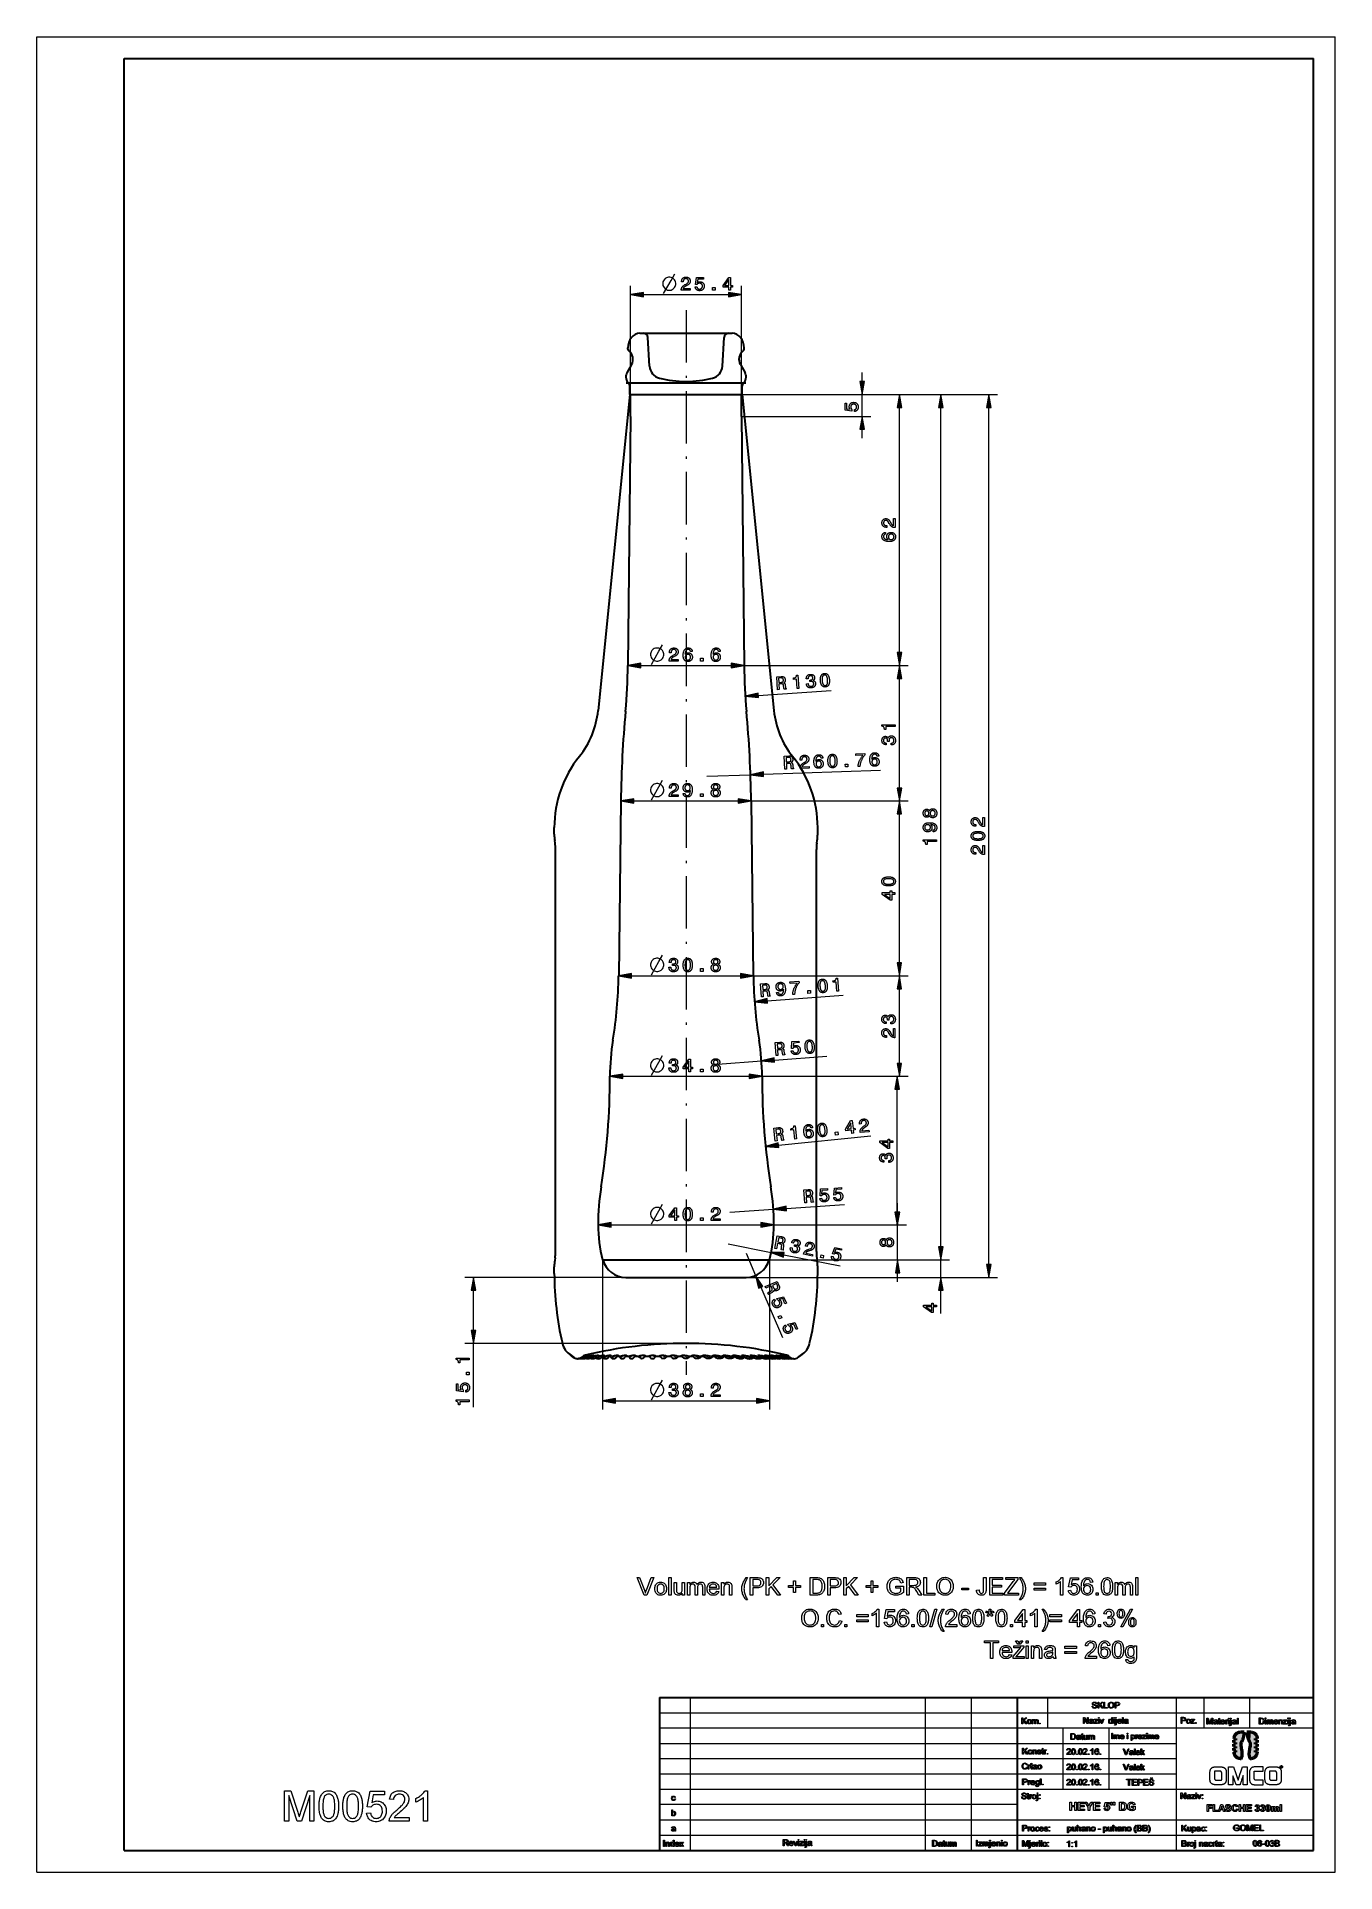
# Model space of a CAD drawing. Extents: x 0 to 297, y 0 to 420.
import ezdxf

# ---------------------------------------------------------------- set-up
doc = ezdxf.new("R2010")
doc.units = 0
doc.linetypes.add('DASHDOT', pattern=[18.5, 12, -3, 0.5, -3])

msp = doc.modelspace()

# ---------------------------------------------------------------- linework, layer by layer
at = {"color": 7, "lineweight": 13}
for p, q in [((0, 0), (0, 420)), ((0, 420), (297, 420)), ((297, 0), (297, 420)), ((135.8, 338.13), (135.8, 362.98)), ((161.2, 338.13), (161.2, 362.98)), ((161.2, 338.13), (190.8, 338.13)), ((161.2, 338.13), (208.78, 338.13)), ((161.2, 338.13), (219.75, 338.13)), ((161.25, 338.13), (199.33, 338.13)), ((161.2, 333.13), (190.8, 333.13)), ((197.33, 279.08), (197.33, 335.17)), ((206.78, 143.08), (206.78, 335.17)), ((217.75, 139.08), (217.75, 335.17)), ((138.15, 276.13), (158.85, 276.13)), ((161.8, 276.13), (199.33, 276.13)), ((161.8, 276.13), (199.33, 276.13)), ((197.33, 248.08), (197.33, 273.17)), ((166.21, 251.24), (192.98, 252.2)), ((136.55, 245.13), (160.45, 245.13)), ((163.4, 245.13), (199.33, 245.13)), ((163.4, 245.13), (199.3, 245.13)), ((197.3, 208.08), (197.3, 242.17)), ((136.05, 205.13), (160.95, 205.13)), ((163.9, 205.13), (199.3, 205.13)), ((163.9, 205.13), (199.3, 205.13)), ((134.05, 182.13), (162.95, 182.13)), ((165.9, 182.13), (199.3, 182.13)), ((165.9, 182.13), (198.8, 182.13)), ((196.8, 151.08), (196.8, 179.17)), ((169.64, 166.37), (190.77, 168.49)), ((131.35, 148.13), (165.65, 148.13)), ((168.6, 148.13), (198.8, 148.13)), ((168.6, 148.13), (198.9, 148.13)), ((129.4, 140.13), (129.4, 105.87)), ((167.6, 140.13), (167.6, 105.87)), ((167.6, 140.13), (198.9, 140.13)), ((167.6, 140.13), (208.78, 140.13)), ((167.6, 140.13), (208.78, 140.13)), ((134.74, 136.13), (97.92, 136.13)), ((162.26, 136.13), (208.78, 136.13)), ((162.26, 136.13), (219.75, 136.13)), ((148.5, 121.03), (97.92, 121.03)), ((132.35, 107.87), (164.65, 107.87)), ((149.42, 40), (149.42, 5)), ((203.21, 40), (203.21, 5)), ((213.71, 40), (213.71, 5)), ((260.61, 40), (260.61, 5)), ((142.42, 36.5), (292, 36.5)), ((292, 33), (142.42, 33)), ((142.42, 29.5), (260.61, 29.5)), ((142.42, 26), (260.61, 26)), ((142.42, 22.5), (260.61, 22.5)), ((142.42, 19), (292, 19)), ((224.21, 15.5), (142.42, 15.5)), ((142.42, 12), (292, 12)), ((142.42, 8.5), (292, 8.5)), ((0, 0), (297, 0))]:
    msp.add_line(p, q, dxfattribs=at)
at = {"color": 7, "lineweight": 30}
for p, q in [((20, 5), (20, 415)), ((20, 415), (292, 415)), ((292, 5), (292, 415)), ((137.94, 352.13), (159.06, 352.13)), ((134.85, 340.83), (162.15, 340.83)), ((135.65, 338.13), (128.4, 265.83)), ((135.75, 338.13), (161.25, 338.13)), ((135.8, 338.13), (161.2, 338.13)), ((161.35, 338.13), (168.6, 265.83)), ((135.8, 333.13), (135.2, 276.13)), ((161.2, 333.13), (161.8, 276.13)), ((133.6, 245.13), (133.1, 205.13)), ((163.4, 245.13), (163.9, 205.13)), ((118.67, 142.03), (118.67, 234.03)), ((178.32, 142.03), (178.32, 234.03)), ((129.4, 140.13), (167.6, 140.13)), ((129.45, 140.13), (167.55, 140.13)), ((134.74, 136.13), (162.26, 136.13)), ((142.42, 40), (292, 40)), ((142.42, 40), (142.42, 5)), ((224.21, 40), (224.21, 5)), ((20, 5), (292, 5))]:
    msp.add_line(p, q, dxfattribs=at)
at = {"color": 7, "lineweight": 13, "ltscale": 0.487279}
msp.add_line((138.75, 360.98), (158.25, 360.98), dxfattribs=at)
at = {"color": 7, "linetype": 'DASHDOT', "lineweight": 13}
msp.add_line((148.5, 357.42), (148.5, 113.82), dxfattribs=at)
at = {"color": 7, "lineweight": 30, "ltscale": 0.007188}
for p, q in [((135.22, 348.49), (135.22, 348.78)), ((161.77, 348.49), (161.77, 348.78))]:
    msp.add_line(p, q, dxfattribs=at)
at = {"color": 7, "lineweight": 30, "ltscale": 0.487035}
msp.add_line((138.76, 352.13), (158.24, 352.13), dxfattribs=at)
at = {"color": 7, "lineweight": 30, "ltscale": 0.164931}
for p, q in [((140.16, 344.6), (139.76, 351.19)), ((156.84, 344.6), (157.24, 351.19))]:
    msp.add_line(p, q, dxfattribs=at)
at = {"color": 7, "lineweight": 30, "ltscale": 0.054447}
for p, q in [((136.07, 345), (135, 343.1)), ((160.93, 345), (162, 343.1))]:
    msp.add_line(p, q, dxfattribs=at)
at = {"color": 7, "lineweight": 13, "ltscale": 0.051139}
for p, q in [((188.8, 341.08), (188.8, 343.13)), ((196.9, 151.08), (196.9, 153.13)), ((206.78, 143.08), (206.78, 145.13)), ((196.9, 135.13), (196.9, 137.17))]:
    msp.add_line(p, q, dxfattribs=at)
at = {"color": 7, "lineweight": 30, "ltscale": 0.047501}
for p, q in [((135.65, 338.13), (135.65, 340.03)), ((161.35, 338.13), (161.35, 340.03))]:
    msp.add_line(p, q, dxfattribs=at)
at = {"color": 7, "lineweight": 30, "ltscale": 0.046381}
for p, q in [((135.75, 338.13), (135.75, 339.98)), ((161.25, 338.13), (161.25, 339.98))]:
    msp.add_line(p, q, dxfattribs=at)
at = {"color": 7, "lineweight": 30, "ltscale": 0.125}
for p, q in [((135.8, 333.13), (135.8, 338.13)), ((161.2, 333.13), (161.2, 338.13))]:
    msp.add_line(p, q, dxfattribs=at)
at = {"color": 7, "lineweight": 13, "ltscale": 0.125}
msp.add_line((188.8, 333.13), (188.8, 338.13), dxfattribs=at)
at = {"color": 7, "lineweight": 13, "ltscale": 0.05114}
msp.add_line((188.8, 328.13), (188.8, 330.17), dxfattribs=at)
at = {"color": 7, "lineweight": 13, "ltscale": 0.418806}
msp.add_line((165.01, 269.3), (181.73, 270.38), dxfattribs=at)
at = {"color": 7, "lineweight": 13, "ltscale": 0.25}
for p, q in [((153.26, 250.78), (163.26, 251.14)), ((155.8, 184.94), (165.78, 185.65)), ((158.5, 151.06), (168.48, 151.71)), ((158.18, 143.78), (167.99, 141.85))]:
    msp.add_line(p, q, dxfattribs=at)
at = {"color": 7, "lineweight": 30, "ltscale": 0.0375}
for p, q in [((118.37, 237.53), (118.37, 239.03)), ((178.62, 237.53), (178.62, 239.03)), ((118.37, 137.03), (118.37, 138.53)), ((178.62, 137.03), (178.62, 138.53))]:
    msp.add_line(p, q, dxfattribs=at)
at = {"color": 7, "lineweight": 30, "ltscale": 0.014577}
for p, q in [((118.57, 235.49), (118.48, 236.06)), ((178.43, 235.49), (178.52, 236.06)), ((118.57, 140.56), (118.48, 139.99)), ((178.43, 140.56), (178.52, 139.99))]:
    msp.add_line(p, q, dxfattribs=at)
at = {"color": 7, "lineweight": 13, "ltscale": 0.427279}
msp.add_line((197.3, 185.08), (197.3, 202.17), dxfattribs=at)
at = {"color": 7, "lineweight": 13, "ltscale": 0.434595}
msp.add_line((167.1, 199.4), (184.44, 200.68), dxfattribs=at)
at = {"color": 7, "lineweight": 13, "ltscale": 0.301139}
msp.add_line((168.72, 185.86), (180.74, 186.71), dxfattribs=at)
at = {"color": 7, "lineweight": 13, "ltscale": 0.334201}
msp.add_line((171.43, 151.9), (184.77, 152.78), dxfattribs=at)
at = {"color": 7, "lineweight": 13, "ltscale": 0.2}
msp.add_line((196.9, 140.13), (196.9, 148.13), dxfattribs=at)
at = {"color": 7, "lineweight": 13, "ltscale": 0.1375}
msp.add_line((162.26, 141.63), (164.43, 136.57), dxfattribs=at)
at = {"color": 7, "lineweight": 13, "ltscale": 0.328406}
msp.add_line((170.89, 141.27), (183.77, 138.74), dxfattribs=at)
at = {"color": 7, "lineweight": 13, "ltscale": 0.1}
msp.add_line((206.78, 136.13), (206.78, 140.13), dxfattribs=at)
at = {"color": 7, "lineweight": 13, "ltscale": 0.229779}
msp.add_line((99.92, 123.98), (99.92, 133.17), dxfattribs=at)
at = {"color": 7, "lineweight": 13, "ltscale": 0.313049}
msp.add_line((165.6, 133.86), (170.56, 122.36), dxfattribs=at)
at = {"color": 7, "lineweight": 13, "ltscale": 0.132401}
msp.add_line((206.78, 127.87), (206.78, 133.17), dxfattribs=at)
at = {"color": 7, "lineweight": 13, "ltscale": 0.364332}
msp.add_line((99.92, 106.45), (99.92, 121.03), dxfattribs=at)
at = {"color": 7, "lineweight": 30, "ltscale": 0.00125}
msp.add_line((120.22, 121.03), (120.27, 121.03), dxfattribs=at)
at = {"color": 7, "lineweight": 13, "ltscale": 0.002932}
msp.add_line((125.58, 117.98), (125.47, 117.93), dxfattribs=at)
at = {"color": 7, "lineweight": 13, "ltscale": 0.000944922}
msp.add_line((125.56, 118.01), (125.58, 117.98), dxfattribs=at)
at = {"color": 7, "lineweight": 13, "ltscale": 0.002588}
msp.add_line((127.19, 118.13), (127.09, 118.1), dxfattribs=at)
at = {"color": 7, "lineweight": 13, "ltscale": 0.001866}
msp.add_line((127.19, 118.13), (127.12, 118.13), dxfattribs=at)
at = {"color": 7, "lineweight": 13, "ltscale": 0.006211}
msp.add_line((128.45, 118.13), (128.2, 118.13), dxfattribs=at)
at = {"color": 7, "lineweight": 30, "ltscale": 0.000279236}
msp.add_line((129.44, 118.03), (129.43, 118.03), dxfattribs=at)
at = {"color": 7, "lineweight": 13, "ltscale": 0.01034}
msp.add_line((129.92, 118.13), (129.51, 118.13), dxfattribs=at)
at = {"color": 7, "lineweight": 30, "ltscale": 0.00574}
msp.add_line((131.2, 118.03), (130.97, 118.03), dxfattribs=at)
at = {"color": 7, "lineweight": 13, "ltscale": 0.011654}
msp.add_line((131.6, 118.13), (131.13, 118.13), dxfattribs=at)
at = {"color": 7, "lineweight": 30, "ltscale": 0.001233}
msp.add_line((132.73, 118.05), (132.7, 118.01), dxfattribs=at)
at = {"color": 7, "lineweight": 30, "ltscale": 0.010848}
msp.add_line((133.15, 118.03), (132.71, 118.03), dxfattribs=at)
at = {"color": 7, "lineweight": 13, "ltscale": 0.012841}
msp.add_line((133.46, 118.13), (132.94, 118.13), dxfattribs=at)
at = {"color": 7, "lineweight": 30, "ltscale": 0.000667637}
msp.add_line((134.61, 117.95), (134.59, 117.93), dxfattribs=at)
at = {"color": 7, "lineweight": 30, "ltscale": 0.012836}
msp.add_line((135.26, 118.03), (134.75, 118.03), dxfattribs=at)
at = {"color": 7, "lineweight": 13, "ltscale": 0.013888}
msp.add_line((135.49, 118.13), (134.93, 118.13), dxfattribs=at)
at = {"color": 7, "lineweight": 13, "ltscale": 0.001008}
msp.add_line((136.67, 117.85), (136.69, 117.89), dxfattribs=at)
at = {"color": 7, "lineweight": 13, "ltscale": 0.000509207}
msp.add_line((136.69, 117.9), (136.69, 117.89), dxfattribs=at)
at = {"color": 7, "lineweight": 30, "ltscale": 0.013638}
msp.add_line((137.52, 118.03), (136.98, 118.03), dxfattribs=at)
at = {"color": 7, "lineweight": 13, "ltscale": 0.000533266}
msp.add_line((137.07, 118.15), (137.06, 118.13), dxfattribs=at)
at = {"color": 7, "lineweight": 13, "ltscale": 0.014782}
msp.add_line((137.66, 118.13), (137.06, 118.13), dxfattribs=at)
at = {"color": 7, "lineweight": 30, "ltscale": 0.000573547}
msp.add_line((137.92, 117.8), (137.91, 117.82), dxfattribs=at)
at = {"color": 7, "lineweight": 13, "ltscale": 0.000227295}
msp.add_line((138.94, 117.81), (138.94, 117.82), dxfattribs=at)
at = {"color": 7, "lineweight": 13, "ltscale": 0.015514}
msp.add_line((139.94, 118.13), (139.32, 118.13), dxfattribs=at)
at = {"color": 7, "lineweight": 30, "ltscale": 0.014291}
msp.add_line((139.9, 118.03), (139.33, 118.03), dxfattribs=at)
at = {"color": 7, "lineweight": 13, "ltscale": 0.016076}
msp.add_line((142.33, 118.13), (141.68, 118.13), dxfattribs=at)
at = {"color": 7, "lineweight": 13, "ltscale": 0.002445}
msp.add_line((141.75, 118.05), (141.68, 118.13), dxfattribs=at)
at = {"color": 7, "lineweight": 30, "ltscale": 0.014787}
msp.add_line((142.37, 118.03), (141.78, 118.03), dxfattribs=at)
at = {"color": 7, "lineweight": 13, "ltscale": 0.016462}
msp.add_line((144.78, 118.13), (144.12, 118.13), dxfattribs=at)
at = {"color": 7, "lineweight": 30, "ltscale": 0.015121}
msp.add_line((144.92, 118.03), (144.31, 118.03), dxfattribs=at)
at = {"color": 7, "lineweight": 13, "ltscale": 0.016668}
msp.add_line((147.27, 118.13), (146.6, 118.13), dxfattribs=at)
at = {"color": 7, "lineweight": 30, "ltscale": 0.015289}
msp.add_line((147.5, 118.03), (146.89, 118.03), dxfattribs=at)
at = {"color": 7, "lineweight": 13, "ltscale": 0.016691}
msp.add_line((149.77, 118.13), (149.1, 118.13), dxfattribs=at)
at = {"color": 7, "lineweight": 30, "ltscale": 0.014597}
msp.add_line((150.06, 118.03), (149.48, 118.03), dxfattribs=at)
at = {"color": 7, "lineweight": 13, "ltscale": 0.00018485}
msp.add_line((150.14, 117.98), (150.14, 117.97), dxfattribs=at)
at = {"color": 7, "lineweight": 13, "ltscale": 0.016531}
msp.add_line((152.26, 118.13), (151.6, 118.13), dxfattribs=at)
at = {"color": 7, "lineweight": 30, "ltscale": 0.012601}
msp.add_line((152.56, 118.03), (152.06, 118.03), dxfattribs=at)
at = {"color": 7, "lineweight": 30, "ltscale": 0.000353063}
msp.add_line((152.54, 118.04), (152.55, 118.03), dxfattribs=at)
at = {"color": 7, "lineweight": 30, "ltscale": 0.000661863}
msp.add_line((152.57, 118.02), (152.55, 118.03), dxfattribs=at)
at = {"color": 7, "lineweight": 13, "ltscale": 0.01619}
msp.add_line((154.71, 118.13), (154.06, 118.13), dxfattribs=at)
at = {"color": 7, "lineweight": 30, "ltscale": 0.009483}
msp.add_line((154.98, 118.03), (154.6, 118.03), dxfattribs=at)
at = {"color": 7, "lineweight": 30, "ltscale": 0.000650913}
msp.add_line((154.67, 118.03), (154.65, 118.01), dxfattribs=at)
at = {"color": 7, "lineweight": 30, "ltscale": 0.000805789}
msp.add_line((154.95, 118.05), (154.93, 118.08), dxfattribs=at)
at = {"color": 7, "lineweight": 13, "ltscale": 0.015672}
msp.add_line((157.09, 118.13), (156.46, 118.13), dxfattribs=at)
at = {"color": 7, "lineweight": 30, "ltscale": 0.006085}
msp.add_line((157.32, 118.03), (157.07, 118.03), dxfattribs=at)
at = {"color": 7, "lineweight": 30, "ltscale": 0.000941966}
msp.add_line((157.25, 118.09), (157.22, 118.11), dxfattribs=at)
at = {"color": 7, "lineweight": 13, "ltscale": 0.014981}
msp.add_line((159.38, 118.13), (158.78, 118.13), dxfattribs=at)
at = {"color": 7, "lineweight": 30, "ltscale": 0.001097}
msp.add_line((159.45, 118.12), (159.42, 118.15), dxfattribs=at)
at = {"color": 7, "lineweight": 30, "ltscale": 0.002478}
msp.add_line((159.55, 118.03), (159.46, 118.03), dxfattribs=at)
at = {"color": 7, "lineweight": 13, "ltscale": 0.014127}
msp.add_line((161.55, 118.13), (160.98, 118.13), dxfattribs=at)
at = {"color": 7, "lineweight": 13, "ltscale": 0.000231154}
msp.add_line((161.55, 118.13), (161.56, 118.12), dxfattribs=at)
at = {"color": 7, "lineweight": 13, "ltscale": 0.01157}
msp.add_line((163.51, 118.13), (163.05, 118.13), dxfattribs=at)
at = {"color": 7, "lineweight": 13, "ltscale": 0.00862}
msp.add_line((165.3, 118.13), (164.95, 118.13), dxfattribs=at)
at = {"color": 7, "lineweight": 13, "ltscale": 0.000806824}
msp.add_line((165.39, 118.05), (165.35, 118.05), dxfattribs=at)
at = {"color": 7, "lineweight": 13, "ltscale": 0.00544}
msp.add_line((166.9, 118.13), (166.68, 118.13), dxfattribs=at)
at = {"color": 7, "lineweight": 13, "ltscale": 0.002108}
msp.add_line((168.29, 118.13), (168.2, 118.13), dxfattribs=at)
at = {"color": 7, "lineweight": 13, "ltscale": 0.002866}
msp.add_line((168.32, 118.1), (168.2, 118.13), dxfattribs=at)
at = {"color": 7, "lineweight": 13, "ltscale": 0.001442}
msp.add_line((169.92, 117.81), (169.86, 117.82), dxfattribs=at)
at = {"color": 7, "lineweight": 13, "ltscale": 0.002634}
msp.add_line((170.57, 117.99), (170.55, 117.89), dxfattribs=at)
at = {"color": 7, "lineweight": 30, "ltscale": 0.001249}
msp.add_line((176.72, 121.03), (176.77, 121.03), dxfattribs=at)
at = {"color": 7, "lineweight": 13, "ltscale": 0.175}
for p, q in [((231.21, 40), (231.21, 33)), ((266.91, 40), (266.91, 33)), ((277.41, 40), (277.41, 33))]:
    msp.add_line(p, q, dxfattribs=at)
at = {"color": 7, "lineweight": 13, "ltscale": 0.35}
for p, q in [((234.71, 33), (234.71, 19)), ((245.21, 33), (245.21, 19))]:
    msp.add_line(p, q, dxfattribs=at)
at = {"color": 7, "lineweight": 13}
for points in [[(143.37, 361.23), (145.07, 364.23), (145.92, 365.73)], [(140.6, 276.38), (142.3, 279.38), (143.15, 280.88)], [(140.6, 245.38), (142.3, 248.38), (143.15, 249.88)], [(140.6, 205.38), (142.3, 208.38), (143.15, 209.88)], [(140.6, 182.38), (142.3, 185.38), (143.15, 186.88)], [(140.6, 148.38), (142.3, 151.38), (143.15, 152.88)], [(122.6, 118.05), (122.53, 118.09), (122.47, 118.12), (122.35, 118.19), (122.23, 118.27), (122.15, 118.32), (122.08, 118.38), (122.03, 118.42), (122.01, 118.44)], [(124.93, 118.06), (125.12, 118.13), (125.27, 118.19), (125.37, 118.22), (125.43, 118.24), (125.45, 118.24), (125.45, 118.24), (125.46, 118.24), (125.46, 118.24), (125.46, 118.23), (125.46, 118.23), (125.45, 118.23)], [(125.3, 118.29), (125.54, 118.35), (125.66, 118.37), (125.7, 118.38), (125.71, 118.38), (125.71, 118.38), (125.71, 118.38), (125.71, 118.38), (125.71, 118.38), (125.71, 118.38), (125.71, 118.38), (125.71, 118.38), (125.7, 118.37), (125.64, 118.36)], [(125.32, 118.09), (125.53, 118.17), (125.65, 118.21), (125.7, 118.23), (125.73, 118.24), (125.75, 118.24), (125.76, 118.24), (125.77, 118.24), (125.78, 118.24), (125.78, 118.23), (125.78, 118.23), (125.78, 118.23), (125.77, 118.22)], [(125.51, 118.28), (125.78, 118.34), (125.93, 118.37), (126.01, 118.38), (126.03, 118.38), (126.03, 118.38), (126.04, 118.38), (126.04, 118.38), (126.04, 118.38), (126.04, 118.38), (126.04, 118.38), (126.03, 118.37), (126.02, 118.37), (126, 118.36), (125.92, 118.33)], [(125.58, 117.98), (125.83, 118.08), (126.03, 118.16), (126.16, 118.2), (126.25, 118.23), (126.31, 118.24), (126.32, 118.24), (126.34, 118.24), (126.35, 118.23), (126.35, 118.23), (126.35, 118.22), (126.35, 118.21), (126.34, 118.2)], [(125.78, 118.22), (125.97, 118.27), (126.14, 118.31), (126.26, 118.33), (126.35, 118.35), (126.49, 118.37), (126.57, 118.38), (126.6, 118.38), (126.61, 118.38), (126.62, 118.38), (126.62, 118.37), (126.62, 118.37), (126.62, 118.37), (126.62, 118.37), (126.61, 118.36), (126.59, 118.35), (126.57, 118.34), (126.52, 118.32), (126.45, 118.29)], [(126.31, 118.17), (126.49, 118.21), (126.66, 118.25), (126.86, 118.3), (127.01, 118.33), (127.16, 118.35), (127.26, 118.37), (127.34, 118.38), (127.4, 118.38), (127.42, 118.38), (127.44, 118.38), (127.45, 118.37), (127.45, 118.37), (127.45, 118.37), (127.45, 118.36), (127.45, 118.36), (127.44, 118.35), (127.42, 118.33), (127.38, 118.31), (127.32, 118.29), (127.25, 118.26)], [(126.39, 117.98), (126.56, 118.05), (126.65, 118.09), (126.76, 118.13), (126.85, 118.17), (126.92, 118.19), (126.98, 118.21), (127.06, 118.23), (127.11, 118.24), (127.13, 118.24), (127.15, 118.24), (127.17, 118.23), (127.17, 118.22), (127.18, 118.21), (127.17, 118.2), (127.16, 118.18)], [(127.19, 118.13), (127.31, 118.16), (127.56, 118.23), (127.68, 118.26), (127.83, 118.29), (127.95, 118.32), (128.12, 118.35), (128.25, 118.37), (128.35, 118.38), (128.42, 118.38), (128.45, 118.38), (128.48, 118.38), (128.5, 118.37), (128.52, 118.37), (128.52, 118.36), (128.52, 118.36), (128.52, 118.35), (128.52, 118.34), (128.51, 118.33), (128.49, 118.31), (128.45, 118.29), (128.41, 118.27), (128.36, 118.24), (128.28, 118.21)], [(127.44, 117.98), (127.57, 118.04), (127.71, 118.1), (127.85, 118.16), (127.96, 118.19), (128.03, 118.22), (128.1, 118.23), (128.15, 118.24), (128.19, 118.24), (128.2, 118.24), (128.21, 118.23), (128.23, 118.23), (128.23, 118.22), (128.24, 118.21), (128.24, 118.19), (128.23, 118.17), (128.21, 118.15)], [(128.45, 118.13), (128.55, 118.16), (128.67, 118.2), (128.79, 118.23), (128.91, 118.26), (129.06, 118.29), (129.19, 118.32), (129.29, 118.34), (129.38, 118.35), (129.52, 118.37), (129.62, 118.38), (129.67, 118.38), (129.72, 118.38), (129.75, 118.38), (129.77, 118.37), (129.8, 118.37), (129.81, 118.36), (129.82, 118.36), (129.82, 118.35), (129.82, 118.34), (129.82, 118.33), (129.82, 118.33), (129.82, 118.32), (129.81, 118.31), (129.78, 118.28), (129.76, 118.26), (129.73, 118.25), (129.68, 118.22), (129.63, 118.19), (129.51, 118.13)], [(128.73, 117.98), (128.86, 118.04), (128.99, 118.11), (129.11, 118.16), (129.19, 118.19), (129.28, 118.22), (129.35, 118.23), (129.41, 118.24), (129.45, 118.24), (129.47, 118.24), (129.49, 118.23), (129.5, 118.22), (129.51, 118.22), (129.52, 118.2), (129.53, 118.19), (129.52, 118.17), (129.52, 118.15), (129.51, 118.13), (129.5, 118.12)], [(130.23, 117.98), (130.14, 117.93), (130.05, 117.88), (129.96, 117.85), (129.92, 117.84), (129.88, 117.82), (129.84, 117.82), (129.8, 117.81)], [(129.92, 118.13), (130.02, 118.16), (130.12, 118.2), (130.24, 118.23), (130.35, 118.26), (130.5, 118.29), (130.63, 118.32), (130.73, 118.34), (130.81, 118.35), (130.96, 118.37), (131.08, 118.38), (131.17, 118.38), (131.21, 118.38), (131.24, 118.38), (131.28, 118.37), (131.31, 118.36), (131.32, 118.35), (131.33, 118.35), (131.34, 118.33), (131.34, 118.32), (131.34, 118.3), (131.33, 118.28), (131.31, 118.26), (131.3, 118.24), (131.25, 118.2), (131.2, 118.17), (131.13, 118.13)], [(130.23, 117.98), (130.31, 118.02), (130.42, 118.09), (130.49, 118.12), (130.55, 118.15), (130.6, 118.17), (130.68, 118.2), (130.77, 118.22), (130.83, 118.23), (130.88, 118.24), (130.93, 118.24), (130.96, 118.23), (130.99, 118.22), (131, 118.22), (131.01, 118.21), (131.02, 118.2), (131.03, 118.18), (131.03, 118.16), (131.03, 118.15), (131.03, 118.14), (131.02, 118.1), (131, 118.07)], [(131.49, 117.8), (131.44, 117.81), (131.39, 117.83), (131.34, 117.85), (131.3, 117.88), (131.26, 117.92), (131.23, 117.96), (131.19, 118.01)], [(131.6, 118.13), (131.53, 118.1), (131.48, 118.08), (131.43, 118.06), (131.38, 118.05), (131.31, 118.04), (131.25, 118.03), (131.2, 118.03)], [(131.93, 117.98), (131.87, 117.94), (131.82, 117.91), (131.78, 117.89), (131.74, 117.86), (131.69, 117.84), (131.63, 117.82), (131.58, 117.81)], [(131.6, 118.13), (131.68, 118.16), (131.78, 118.2), (131.89, 118.23), (131.99, 118.26), (132.13, 118.29), (132.26, 118.32), (132.35, 118.34), (132.43, 118.35), (132.52, 118.36), (132.6, 118.37), (132.72, 118.38), (132.78, 118.38), (132.84, 118.38), (132.88, 118.38), (132.92, 118.37), (132.97, 118.37), (133.01, 118.35), (133.04, 118.34), (133.06, 118.32), (133.06, 118.32), (133.07, 118.31), (133.07, 118.3), (133.07, 118.28), (133.07, 118.27), (133.06, 118.26), (133.05, 118.23), (133.02, 118.2), (132.99, 118.16), (132.94, 118.13)], [(131.93, 117.98), (131.98, 118.02), (132.05, 118.06), (132.12, 118.1), (132.18, 118.13), (132.24, 118.16), (132.28, 118.18), (132.37, 118.2), (132.44, 118.22), (132.51, 118.24), (132.56, 118.24), (132.6, 118.24), (132.64, 118.23), (132.68, 118.22), (132.7, 118.2), (132.71, 118.19), (132.72, 118.18), (132.73, 118.17), (132.73, 118.16), (132.74, 118.14), (132.74, 118.13), (132.74, 118.11), (132.73, 118.09), (132.72, 118.05), (132.7, 118.01)], [(133.46, 118.13), (133.36, 118.08), (133.32, 118.06), (133.28, 118.05), (133.23, 118.04), (133.19, 118.03), (133.15, 118.03)], [(133.47, 117.8), (133.44, 117.81), (133.41, 117.83), (133.38, 117.85), (133.35, 117.88), (133.33, 117.91)], [(133.46, 118.13), (133.53, 118.16), (133.62, 118.2), (133.72, 118.23), (133.81, 118.26), (133.95, 118.29), (134.07, 118.32), (134.16, 118.34), (134.24, 118.35), (134.33, 118.36), (134.41, 118.37), (134.54, 118.38), (134.65, 118.38), (134.7, 118.38), (134.75, 118.37), (134.81, 118.37), (134.86, 118.36), (134.9, 118.34), (134.92, 118.33), (134.94, 118.32), (134.95, 118.31), (134.96, 118.3), (134.98, 118.28), (134.98, 118.26), (134.98, 118.24), (134.98, 118.22), (134.98, 118.21), (134.97, 118.19), (134.96, 118.17), (134.93, 118.13)], [(133.81, 117.98), (133.73, 117.91), (133.7, 117.89), (133.66, 117.86), (133.62, 117.84), (133.58, 117.82), (133.54, 117.81)], [(133.81, 117.98), (133.86, 118.02), (133.92, 118.07), (133.99, 118.11), (134.05, 118.14), (134.1, 118.16), (134.14, 118.18), (134.19, 118.2), (134.23, 118.21), (134.27, 118.22), (134.31, 118.23), (134.37, 118.24), (134.43, 118.24), (134.48, 118.23), (134.52, 118.22), (134.54, 118.21), (134.56, 118.2), (134.58, 118.19), (134.6, 118.17), (134.61, 118.15), (134.62, 118.13), (134.63, 118.1), (134.63, 118.06), (134.63, 118.02), (134.62, 117.99), (134.61, 117.96), (134.59, 117.93)], [(135.49, 118.13), (135.43, 118.09), (135.37, 118.06), (135.34, 118.05), (135.31, 118.04), (135.29, 118.03), (135.26, 118.03)], [(135.49, 118.13), (135.54, 118.16), (135.61, 118.19), (135.68, 118.22), (135.74, 118.24), (135.8, 118.26), (135.89, 118.28), (135.96, 118.3), (136.03, 118.32), (136.12, 118.34), (136.2, 118.35), (136.29, 118.36), (136.36, 118.37), (136.5, 118.38), (136.61, 118.38), (136.71, 118.38), (136.8, 118.37), (136.85, 118.36), (136.88, 118.35), (136.93, 118.34), (136.98, 118.32), (137.01, 118.3), (137.03, 118.28), (137.04, 118.27), (137.06, 118.24), (137.07, 118.22), (137.07, 118.18), (137.07, 118.15)], [(135.85, 117.98), (135.8, 117.92), (135.74, 117.86), (135.72, 117.84), (135.7, 117.83), (135.68, 117.82), (135.66, 117.81)], [(135.85, 117.98), (135.89, 118.02), (135.95, 118.07), (136, 118.11), (136.06, 118.15), (136.11, 118.17), (136.15, 118.19), (136.19, 118.2), (136.23, 118.22), (136.27, 118.22), (136.3, 118.23), (136.34, 118.24), (136.37, 118.24), (136.43, 118.24), (136.49, 118.23), (136.54, 118.22), (136.58, 118.2), (136.61, 118.18), (136.64, 118.15), (136.67, 118.12), (136.68, 118.08), (136.7, 118.03), (136.7, 117.99), (136.7, 117.95), (136.69, 117.9)], [(137.66, 118.13), (137.57, 118.06), (137.54, 118.04), (137.53, 118.03), (137.52, 118.03)], [(137.66, 118.13), (137.7, 118.16), (137.76, 118.19), (137.83, 118.22), (137.88, 118.24), (137.93, 118.26), (138.01, 118.29), (138.08, 118.31), (138.15, 118.32), (138.24, 118.34), (138.32, 118.35), (138.4, 118.36), (138.48, 118.37), (138.61, 118.38), (138.73, 118.38), (138.85, 118.38), (138.95, 118.37), (138.99, 118.36), (139.04, 118.35), (139.09, 118.33), (139.14, 118.32), (139.19, 118.3), (139.23, 118.27), (139.25, 118.26), (139.27, 118.24), (139.29, 118.22), (139.3, 118.19), (139.32, 118.16), (139.32, 118.13)], [(138.03, 117.98), (137.96, 117.86), (137.94, 117.82), (137.93, 117.81)], [(138.03, 117.98), (138.05, 118.01), (138.07, 118.04), (138.1, 118.07), (138.14, 118.1), (138.17, 118.13), (138.2, 118.15), (138.23, 118.17), (138.26, 118.18), (138.32, 118.2), (138.36, 118.22), (138.4, 118.23), (138.44, 118.23), (138.47, 118.24), (138.54, 118.24), (138.6, 118.23), (138.65, 118.22), (138.7, 118.21), (138.75, 118.18), (138.79, 118.16), (138.83, 118.13), (138.86, 118.09), (138.89, 118.04), (138.91, 118), (138.92, 117.97), (138.93, 117.94), (138.93, 117.91), (138.94, 117.89)], [(139.94, 118.13), (139.91, 118.08), (139.9, 118.05), (139.89, 118.04), (139.89, 118.03), (139.9, 118.03), (139.9, 118.03)], [(139.94, 118.13), (139.98, 118.16), (140.02, 118.19), (140.05, 118.21), (140.09, 118.23), (140.15, 118.26), (140.22, 118.28), (140.28, 118.3), (140.34, 118.32), (140.39, 118.33), (140.47, 118.34), (140.54, 118.35), (140.61, 118.36), (140.67, 118.37), (140.8, 118.38), (140.92, 118.38), (141.02, 118.38), (141.13, 118.37), (141.23, 118.36), (141.29, 118.35), (141.33, 118.34), (141.39, 118.32), (141.45, 118.3), (141.5, 118.28), (141.55, 118.25), (141.59, 118.22), (141.63, 118.19), (141.66, 118.16), (141.68, 118.13)], [(140.32, 117.98), (140.31, 117.92), (140.3, 117.87), (140.3, 117.85), (140.3, 117.83), (140.31, 117.82), (140.31, 117.81)], [(140.32, 117.98), (140.34, 118.02), (140.35, 118.04), (140.37, 118.06), (140.38, 118.08), (140.4, 118.1), (140.44, 118.14), (140.46, 118.16), (140.49, 118.17), (140.54, 118.2), (140.58, 118.21), (140.62, 118.22), (140.66, 118.23), (140.69, 118.24), (140.73, 118.24), (140.8, 118.24), (140.86, 118.23), (140.92, 118.22), (140.97, 118.2), (141.03, 118.17), (141.08, 118.14), (141.12, 118.1), (141.17, 118.06), (141.22, 118.01), (141.26, 117.95), (141.3, 117.89)], [(141.37, 117.81), (141.37, 117.81), (141.37, 117.81), (141.36, 117.81), (141.35, 117.81), (141.34, 117.82)], [(142.33, 118.13), (142.32, 118.1), (142.32, 118.07), (142.32, 118.05), (142.33, 118.04), (142.34, 118.03), (142.35, 118.03), (142.36, 118.03), (142.37, 118.03)], [(142.33, 118.13), (142.34, 118.15), (142.36, 118.17), (142.37, 118.19), (142.39, 118.21), (142.42, 118.22), (142.44, 118.24), (142.48, 118.26), (142.52, 118.27), (142.58, 118.29), (142.63, 118.31), (142.68, 118.32), (142.76, 118.34), (142.84, 118.35), (142.91, 118.36), (142.97, 118.37), (143.05, 118.38), (143.12, 118.38), (143.25, 118.38), (143.38, 118.38), (143.5, 118.36), (143.61, 118.35), (143.72, 118.32), (143.77, 118.31), (143.82, 118.3), (143.86, 118.28), (143.91, 118.26), (143.95, 118.24), (143.98, 118.22), (144.03, 118.19), (144.08, 118.16), (144.12, 118.13)], [(142.71, 117.98), (142.71, 118.01), (142.72, 118.03), (142.72, 118.05), (142.73, 118.07), (142.74, 118.09), (142.76, 118.12), (142.79, 118.14), (142.81, 118.16), (142.83, 118.18), (142.86, 118.19), (142.88, 118.2), (142.91, 118.21), (142.94, 118.22), (142.97, 118.23), (143, 118.23), (143.06, 118.24), (143.12, 118.24), (143.18, 118.23), (143.24, 118.22), (143.29, 118.2), (143.35, 118.18), (143.41, 118.15), (143.46, 118.12), (143.5, 118.09), (143.54, 118.06), (143.58, 118.03), (143.66, 117.96), (143.73, 117.89)], [(144.78, 118.13), (144.78, 118.15), (144.79, 118.18), (144.81, 118.2), (144.84, 118.23), (144.86, 118.25), (144.89, 118.26), (144.93, 118.28), (144.96, 118.3), (145.02, 118.31), (145.07, 118.33), (145.13, 118.34), (145.19, 118.35), (145.29, 118.37), (145.4, 118.38), (145.5, 118.38), (145.57, 118.38), (145.72, 118.38), (145.79, 118.37), (145.86, 118.36), (145.93, 118.36), (146, 118.35), (146.07, 118.33), (146.15, 118.31), (146.24, 118.29), (146.33, 118.26), (146.42, 118.22), (146.47, 118.2), (146.52, 118.18), (146.56, 118.15), (146.6, 118.13)], [(144.78, 118.13), (144.78, 118.1), (144.79, 118.07), (144.81, 118.05), (144.84, 118.04), (144.85, 118.03), (144.87, 118.03), (144.89, 118.03), (144.92, 118.03)], [(145.16, 117.98), (145.15, 118), (145.15, 118.02), (145.15, 118.04), (145.15, 118.06), (145.15, 118.08), (145.16, 118.1), (145.17, 118.12), (145.18, 118.14), (145.2, 118.16), (145.23, 118.18), (145.26, 118.2), (145.28, 118.21), (145.31, 118.22), (145.34, 118.23), (145.37, 118.23), (145.41, 118.24), (145.44, 118.24), (145.48, 118.24), (145.54, 118.23), (145.61, 118.22), (145.68, 118.2), (145.75, 118.18), (145.83, 118.14), (145.9, 118.1), (145.96, 118.07), (146.02, 118.03), (146.12, 117.96), (146.22, 117.89)], [(147.27, 118.13), (147.26, 118.14), (147.26, 118.16), (147.26, 118.18), (147.26, 118.2), (147.27, 118.22), (147.29, 118.24), (147.32, 118.26), (147.34, 118.27), (147.36, 118.28), (147.39, 118.3), (147.43, 118.31), (147.47, 118.33), (147.51, 118.34), (147.57, 118.35), (147.63, 118.36), (147.69, 118.37), (147.75, 118.37), (147.82, 118.38), (147.9, 118.38), (148.03, 118.38), (148.16, 118.37), (148.29, 118.36), (148.42, 118.34), (148.55, 118.32), (148.68, 118.29), (148.81, 118.25), (148.91, 118.21), (149.01, 118.17), (149.1, 118.13)], [(147.27, 118.13), (147.28, 118.11), (147.29, 118.1), (147.3, 118.09), (147.31, 118.07), (147.35, 118.05), (147.38, 118.04), (147.41, 118.03), (147.43, 118.03), (147.46, 118.03), (147.5, 118.03)], [(147.64, 117.98), (147.63, 118), (147.62, 118.02), (147.61, 118.04), (147.61, 118.06), (147.61, 118.09), (147.61, 118.11), (147.62, 118.14), (147.63, 118.15), (147.64, 118.16), (147.66, 118.18), (147.69, 118.2), (147.71, 118.21), (147.73, 118.22), (147.76, 118.23), (147.79, 118.23), (147.84, 118.24), (147.9, 118.24), (147.96, 118.23), (148.03, 118.22), (148.09, 118.21), (148.18, 118.18), (148.27, 118.14), (148.35, 118.1), (148.41, 118.07), (148.52, 118), (148.66, 117.93), (148.73, 117.89)], [(149.77, 118.13), (149.76, 118.14), (149.75, 118.16), (149.74, 118.18), (149.74, 118.2), (149.74, 118.23), (149.75, 118.24), (149.75, 118.25), (149.77, 118.27), (149.78, 118.28), (149.8, 118.29), (149.82, 118.3), (149.86, 118.32), (149.89, 118.33), (149.95, 118.34), (150.01, 118.36), (150.07, 118.37), (150.13, 118.37), (150.2, 118.38), (150.27, 118.38), (150.4, 118.38), (150.54, 118.37), (150.67, 118.36), (150.81, 118.35), (150.95, 118.32), (151.09, 118.29), (151.22, 118.26), (151.34, 118.22), (151.47, 118.18), (151.6, 118.13)], [(149.77, 118.13), (149.8, 118.1), (149.84, 118.08), (149.88, 118.06), (149.93, 118.04), (149.96, 118.04), (149.99, 118.03), (150.06, 118.03)], [(150.14, 117.98), (150.12, 118), (150.1, 118.02), (150.09, 118.04), (150.08, 118.06), (150.08, 118.08), (150.07, 118.1), (150.07, 118.11), (150.07, 118.13), (150.08, 118.15), (150.09, 118.17), (150.1, 118.18), (150.11, 118.2), (150.13, 118.21), (150.15, 118.22), (150.17, 118.22), (150.2, 118.23), (150.22, 118.24), (150.28, 118.24), (150.33, 118.24), (150.37, 118.23), (150.41, 118.23), (150.5, 118.21), (150.59, 118.18), (150.65, 118.16), (150.72, 118.13), (150.81, 118.09), (150.88, 118.06), (151.02, 117.99), (151.17, 117.92), (151.24, 117.89)], [(152.26, 118.13), (152.23, 118.15), (152.22, 118.17), (152.21, 118.18), (152.2, 118.2), (152.19, 118.21), (152.19, 118.23), (152.19, 118.25), (152.2, 118.26), (152.21, 118.28), (152.22, 118.29), (152.24, 118.3), (152.27, 118.32), (152.31, 118.33), (152.35, 118.35), (152.39, 118.35), (152.43, 118.36), (152.48, 118.37), (152.57, 118.38), (152.66, 118.38), (152.74, 118.38), (152.81, 118.38), (152.96, 118.37), (153.12, 118.35), (153.29, 118.33), (153.46, 118.3), (153.63, 118.26), (153.77, 118.22), (153.92, 118.18), (154.06, 118.13)], [(152.57, 118.02), (152.55, 118.04), (152.54, 118.06), (152.52, 118.08), (152.51, 118.1), (152.51, 118.12), (152.51, 118.14), (152.51, 118.16), (152.51, 118.17), (152.52, 118.18), (152.53, 118.19), (152.54, 118.21), (152.56, 118.22), (152.58, 118.22), (152.6, 118.23), (152.64, 118.24), (152.67, 118.24), (152.71, 118.24), (152.78, 118.23), (152.85, 118.22), (152.93, 118.2), (153, 118.18), (153.08, 118.15), (153.18, 118.12), (153.29, 118.07), (153.41, 118.02), (153.54, 117.96), (153.63, 117.92), (153.73, 117.89)], [(154.71, 118.13), (154.68, 118.15), (154.65, 118.17), (154.63, 118.19), (154.61, 118.21), (154.6, 118.22), (154.59, 118.23), (154.59, 118.24), (154.59, 118.25), (154.59, 118.26), (154.59, 118.27), (154.59, 118.28), (154.6, 118.29), (154.61, 118.3), (154.63, 118.31), (154.65, 118.33), (154.68, 118.34), (154.72, 118.35), (154.76, 118.36), (154.84, 118.37), (154.93, 118.38), (155.02, 118.38), (155.09, 118.38), (155.17, 118.38), (155.32, 118.37), (155.48, 118.35), (155.66, 118.33), (155.84, 118.29), (156.03, 118.25), (156.17, 118.21), (156.32, 118.17), (156.46, 118.13)], [(154.95, 118.05), (154.93, 118.08), (154.91, 118.11), (154.9, 118.13), (154.89, 118.15), (154.89, 118.16), (154.89, 118.17), (154.9, 118.19), (154.9, 118.2), (154.91, 118.21), (154.92, 118.22), (154.94, 118.22), (154.96, 118.23), (154.98, 118.23), (155.02, 118.24), (155.07, 118.24), (155.11, 118.24), (155.15, 118.23), (155.24, 118.21), (155.29, 118.2), (155.35, 118.18), (155.43, 118.16), (155.52, 118.13), (155.69, 118.06), (155.88, 117.98), (156.06, 117.92), (156.15, 117.89)], [(157.25, 118.03), (157.22, 118), (157.19, 117.98), (157.16, 117.96), (157.13, 117.93), (157.06, 117.9), (156.98, 117.87), (156.91, 117.84), (156.82, 117.82), (156.74, 117.81)], [(157.09, 118.13), (157.05, 118.15), (157, 118.18), (156.96, 118.2), (156.94, 118.22), (156.93, 118.23), (156.92, 118.25), (156.91, 118.26), (156.91, 118.27), (156.91, 118.28), (156.91, 118.29), (156.91, 118.3), (156.92, 118.31), (156.93, 118.32), (156.95, 118.33), (156.97, 118.34), (157, 118.35), (157.03, 118.36), (157.07, 118.37), (157.11, 118.37), (157.16, 118.38), (157.25, 118.38), (157.36, 118.38), (157.43, 118.38), (157.51, 118.37), (157.6, 118.36), (157.7, 118.35), (157.89, 118.33), (158.1, 118.29), (158.31, 118.25), (158.43, 118.22), (158.55, 118.19), (158.67, 118.16), (158.78, 118.13)], [(157.25, 118.09), (157.22, 118.12), (157.21, 118.15), (157.2, 118.17), (157.2, 118.18), (157.2, 118.19), (157.21, 118.2), (157.21, 118.21), (157.22, 118.22), (157.23, 118.22), (157.26, 118.23), (157.29, 118.24), (157.32, 118.24), (157.34, 118.24), (157.4, 118.23), (157.48, 118.22), (157.56, 118.2), (157.65, 118.18), (157.75, 118.14), (157.82, 118.12), (157.98, 118.06), (158.19, 117.99), (158.28, 117.95), (158.38, 117.92), (158.49, 117.89)], [(159.38, 118.13), (159.32, 118.15), (159.26, 118.18), (159.21, 118.21), (159.17, 118.24), (159.15, 118.26), (159.13, 118.28), (159.13, 118.3), (159.13, 118.31), (159.13, 118.31), (159.14, 118.32), (159.15, 118.33), (159.16, 118.34), (159.19, 118.35), (159.21, 118.36), (159.25, 118.37), (159.29, 118.37), (159.34, 118.38), (159.4, 118.38), (159.47, 118.38), (159.54, 118.38), (159.63, 118.37), (159.72, 118.37), (159.9, 118.35), (160.1, 118.32), (160.32, 118.28), (160.56, 118.23), (160.76, 118.18), (160.98, 118.13)], [(159.45, 118.12), (159.43, 118.14), (159.42, 118.16), (159.41, 118.18), (159.41, 118.19), (159.41, 118.2), (159.41, 118.21), (159.42, 118.21), (159.43, 118.22), (159.44, 118.23), (159.45, 118.23), (159.47, 118.24), (159.51, 118.24), (159.54, 118.24), (159.57, 118.24), (159.65, 118.22), (159.73, 118.21), (159.81, 118.18), (159.95, 118.14), (160.1, 118.09), (160.28, 118.03), (160.46, 117.96), (160.56, 117.93), (160.72, 117.89)], [(161.55, 118.13), (161.48, 118.15), (161.41, 118.18), (161.34, 118.21), (161.29, 118.24), (161.26, 118.26), (161.24, 118.28), (161.23, 118.3), (161.22, 118.31), (161.22, 118.32), (161.23, 118.33), (161.23, 118.33), (161.24, 118.34), (161.26, 118.35), (161.28, 118.36), (161.31, 118.37), (161.35, 118.37), (161.39, 118.38), (161.44, 118.38), (161.51, 118.38), (161.58, 118.38), (161.66, 118.37), (161.75, 118.37), (161.93, 118.35), (162.14, 118.32), (162.36, 118.28), (162.61, 118.23), (162.82, 118.18), (163.05, 118.13)], [(161.53, 118.15), (161.51, 118.17), (161.5, 118.19), (161.5, 118.2), (161.5, 118.21), (161.5, 118.22), (161.51, 118.22), (161.52, 118.23), (161.53, 118.23), (161.55, 118.24), (161.57, 118.24), (161.59, 118.24), (161.64, 118.23), (161.69, 118.23), (161.73, 118.22), (161.85, 118.19), (161.94, 118.16), (162.01, 118.14), (162.17, 118.09), (162.37, 118.02), (162.55, 117.96), (162.66, 117.93), (162.82, 117.89)], [(163.47, 118.16), (163.37, 118.2), (163.29, 118.24), (163.23, 118.27), (163.2, 118.29), (163.18, 118.31), (163.17, 118.32), (163.17, 118.33), (163.17, 118.34), (163.18, 118.34), (163.19, 118.35), (163.2, 118.36), (163.22, 118.37), (163.25, 118.37), (163.27, 118.37), (163.33, 118.38), (163.38, 118.38), (163.44, 118.38), (163.57, 118.37), (163.7, 118.36), (163.85, 118.34), (164.01, 118.32), (164.14, 118.3), (164.28, 118.27), (164.49, 118.23), (164.71, 118.18), (164.95, 118.13)], [(163.47, 118.17), (163.45, 118.19), (163.44, 118.2), (163.44, 118.21), (163.44, 118.22), (163.44, 118.23), (163.45, 118.23), (163.45, 118.23), (163.47, 118.24), (163.49, 118.24), (163.52, 118.24), (163.55, 118.24), (163.62, 118.22), (163.7, 118.2), (163.8, 118.18), (163.92, 118.14), (164.05, 118.1), (164.21, 118.05), (164.43, 117.98), (164.55, 117.94), (164.65, 117.91), (164.76, 117.89)], [(165.23, 118.19), (165.13, 118.23), (165.06, 118.26), (165.01, 118.29), (164.98, 118.3), (164.96, 118.32), (164.95, 118.33), (164.95, 118.34), (164.95, 118.35), (164.96, 118.35), (164.96, 118.36), (164.98, 118.37), (164.99, 118.37), (165.04, 118.38), (165.09, 118.38), (165.14, 118.38), (165.2, 118.38), (165.32, 118.37), (165.49, 118.35), (165.67, 118.33), (165.89, 118.29), (166.12, 118.25), (166.39, 118.19), (166.68, 118.13)], [(165.23, 118.19), (165.21, 118.21), (165.21, 118.22), (165.21, 118.22), (165.21, 118.23), (165.22, 118.23), (165.22, 118.23), (165.23, 118.24), (165.24, 118.24), (165.26, 118.24), (165.29, 118.24), (165.32, 118.23), (165.37, 118.22), (165.44, 118.21), (165.51, 118.18), (165.7, 118.13), (165.95, 118.05), (166.09, 118), (166.22, 117.96), (166.37, 117.92), (166.52, 117.89)], [(166.79, 118.22), (166.67, 118.27), (166.6, 118.3), (166.56, 118.32), (166.55, 118.33), (166.55, 118.34), (166.54, 118.35), (166.54, 118.35), (166.55, 118.36), (166.55, 118.36), (166.56, 118.37), (166.58, 118.37), (166.61, 118.38), (166.66, 118.38), (166.72, 118.38), (166.79, 118.38), (166.87, 118.37), (167.06, 118.35), (167.28, 118.31), (167.54, 118.27), (167.85, 118.2), (168.2, 118.13)], [(166.81, 118.2), (166.8, 118.22), (166.8, 118.22), (166.8, 118.23), (166.8, 118.23), (166.8, 118.23), (166.81, 118.24), (166.82, 118.24), (166.84, 118.24), (166.88, 118.23), (166.92, 118.23), (167.01, 118.2), (167.09, 118.18), (167.28, 118.12), (167.52, 118.04), (167.66, 118), (167.86, 117.94), (167.97, 117.91), (168.08, 117.89)], [(168.14, 118.26), (168.05, 118.29), (167.99, 118.31), (167.95, 118.33), (167.94, 118.35), (167.93, 118.35), (167.93, 118.36), (167.93, 118.36), (167.93, 118.37), (167.95, 118.37), (167.96, 118.38), (167.98, 118.38), (168.01, 118.38), (168.06, 118.38), (168.12, 118.38), (168.19, 118.37), (168.27, 118.36), (168.38, 118.35), (168.5, 118.33), (168.77, 118.28), (169.08, 118.22), (169.44, 118.14)], [(168.19, 118.22), (168.18, 118.23), (168.18, 118.23), (168.18, 118.23), (168.18, 118.24), (168.19, 118.24), (168.2, 118.24), (168.24, 118.24), (168.28, 118.22), (168.34, 118.21), (168.49, 118.16), (168.75, 118.08), (168.92, 118.02), (169.08, 117.98), (169.25, 117.93), (169.43, 117.89)], [(169.28, 118.28), (169.18, 118.32), (169.13, 118.34), (169.11, 118.35), (169.1, 118.36), (169.1, 118.36), (169.1, 118.36), (169.1, 118.37), (169.1, 118.37), (169.1, 118.37), (169.11, 118.38), (169.12, 118.38), (169.16, 118.38), (169.21, 118.38), (169.26, 118.38), (169.38, 118.36), (169.49, 118.34), (169.62, 118.32), (169.78, 118.3), (169.95, 118.26), (170.34, 118.18)], [(169.35, 118.23), (169.35, 118.23), (169.35, 118.23), (169.35, 118.24), (169.35, 118.24), (169.35, 118.24), (169.36, 118.24), (169.39, 118.23), (169.44, 118.22), (169.49, 118.21), (169.6, 118.17), (169.84, 118.09), (170, 118.04), (170.13, 118), (170.28, 117.95), (170.41, 117.92), (170.55, 117.89)], [(170.2, 118.3), (170.1, 118.33), (170.06, 118.35), (170.04, 118.37), (170.04, 118.37), (170.04, 118.37), (170.04, 118.37), (170.04, 118.38), (170.05, 118.38), (170.06, 118.38), (170.08, 118.38), (170.14, 118.38), (170.21, 118.37), (170.3, 118.36), (170.42, 118.34), (170.56, 118.31), (170.91, 118.24), (170.99, 118.22)], [(170.28, 118.23), (170.28, 118.24), (170.28, 118.24), (170.28, 118.24), (170.28, 118.24), (170.28, 118.24), (170.29, 118.24), (170.3, 118.24), (170.35, 118.22), (170.4, 118.21), (170.52, 118.16), (170.75, 118.08), (170.89, 118.04), (171.02, 118), (171.15, 117.96), (171.27, 117.92), (171.4, 117.89)], [(170.85, 118.33), (170.79, 118.35), (170.75, 118.36), (170.73, 118.37), (170.73, 118.37), (170.73, 118.38), (170.73, 118.38), (170.73, 118.38), (170.73, 118.38), (170.73, 118.38), (170.74, 118.38), (170.76, 118.38), (170.79, 118.38), (170.88, 118.37), (170.97, 118.35), (171.09, 118.33), (171.39, 118.27)], [(170.98, 118.24), (170.97, 118.24), (170.97, 118.24), (170.97, 118.24), (170.97, 118.24), (170.98, 118.24), (170.98, 118.24), (170.98, 118.24), (171.01, 118.23), (171.08, 118.2), (171.28, 118.12), (171.43, 118.07), (171.61, 118.01), (171.71, 117.98)], [(171.51, 118.32), (171.36, 118.35), (171.25, 118.37), (171.19, 118.38), (171.18, 118.38), (171.17, 118.38), (171.17, 118.38), (171.17, 118.38), (171.17, 118.38), (171.17, 118.38), (171.17, 118.38), (171.17, 118.38), (171.17, 118.38), (171.18, 118.37), (171.21, 118.36), (171.26, 118.35)], [(171.59, 118.33), (171.39, 118.38), (171.36, 118.38), (171.36, 118.38), (171.36, 118.38), (171.36, 118.38), (171.36, 118.38), (171.36, 118.38), (171.39, 118.37)], [(172.1, 118.02), (172.01, 118.05), (171.93, 118.08), (171.82, 118.13), (171.74, 118.17), (171.68, 118.2), (171.64, 118.22), (171.62, 118.23), (171.61, 118.24)], [(140.6, 108.12), (142.3, 111.12), (143.15, 112.62)], [(268.34, 22.97), (268.34, 23.02), (268.35, 23.15), (268.37, 23.21), (268.38, 23.27), (268.39, 23.32), (268.41, 23.38), (268.43, 23.43), (268.45, 23.48), (268.47, 23.53), (268.5, 23.57), (268.52, 23.61), (268.55, 23.66), (268.57, 23.69), (268.6, 23.73), (268.63, 23.77), (268.66, 23.8), (268.69, 23.83), (268.73, 23.86), (268.76, 23.89), (268.79, 23.92), (268.83, 23.94), (268.87, 23.96), (268.91, 23.99), (268.95, 24), (268.99, 24.02), (269.03, 24.04), (269.08, 24.05), (269.12, 24.07), (269.17, 24.08), (269.22, 24.09), (269.27, 24.1), (269.32, 24.1), (269.38, 24.11), (269.43, 24.11), (269.48, 24.11)], [(268.34, 21.23), (268.34, 22.1), (268.34, 22.31), (268.34, 22.84), (268.34, 22.97)], [(269.41, 20.04), (269.36, 20.04), (269.29, 20.05), (269.24, 20.05), (269.18, 20.07), (269.13, 20.08), (269.08, 20.09), (269.03, 20.11), (268.98, 20.13), (268.94, 20.15), (268.89, 20.17), (268.85, 20.19), (268.81, 20.22), (268.77, 20.24), (268.74, 20.27), (268.7, 20.3), (268.67, 20.33), (268.64, 20.36), (268.61, 20.39), (268.58, 20.42), (268.55, 20.46), (268.53, 20.5), (268.5, 20.53), (268.48, 20.57), (268.46, 20.62), (268.44, 20.66), (268.42, 20.7), (268.41, 20.75), (268.39, 20.8), (268.38, 20.85), (268.37, 20.9), (268.36, 20.95), (268.35, 21.01), (268.34, 21.06), (268.34, 21.12), (268.34, 21.23)], [(269.5, 23.14), (269.48, 23.14), (269.46, 23.13), (269.44, 23.12), (269.42, 23.11), (269.41, 23.1), (269.4, 23.09), (269.39, 23.08), (269.38, 23.06), (269.38, 23.05), (269.37, 23.03), (269.37, 23.01), (269.37, 23.01)], [(269.37, 23.01), (269.37, 22.27), (269.37, 22.06), (269.37, 21.63), (269.37, 21.54)], [(269.37, 21.54), (269.38, 21.46), (269.38, 21.42), (269.4, 21.38), (269.41, 21.34), (269.42, 21.31), (269.43, 21.28), (269.45, 21.25), (269.47, 21.22), (269.48, 21.2), (269.5, 21.18), (269.52, 21.16), (269.54, 21.14), (269.57, 21.13), (269.59, 21.12), (269.61, 21.1), (269.64, 21.09), (269.66, 21.09), (269.69, 21.08), (269.72, 21.08), (269.77, 21.07)], [(269.48, 24.11), (270.24, 24.11), (270.94, 24.11), (271.01, 24.11)], [(270.64, 23.14), (270.07, 23.14), (269.5, 23.14)], [(269.77, 21.07), (270.34, 21.07), (270.91, 21.07)], [(271.04, 22.67), (271.03, 22.75), (271.03, 22.79), (271.02, 22.83), (271.01, 22.87), (270.99, 22.91), (270.98, 22.94), (270.96, 22.97), (270.95, 22.99), (270.93, 23.02), (270.91, 23.04), (270.89, 23.06), (270.87, 23.07), (270.85, 23.09), (270.82, 23.1), (270.8, 23.11), (270.78, 23.12), (270.75, 23.13), (270.72, 23.14), (270.69, 23.14), (270.64, 23.14)], [(270.91, 21.07), (270.93, 21.08), (270.95, 21.08), (270.98, 21.09), (270.99, 21.1), (271, 21.11), (271.01, 21.12), (271.02, 21.13), (271.03, 21.15), (271.04, 21.16), (271.04, 21.18), (271.04, 21.2), (271.04, 21.21)], [(272.08, 21.18), (272.07, 21.13), (272.06, 21), (272.05, 20.94), (272.04, 20.88), (272.02, 20.83), (272, 20.77), (271.99, 20.72), (271.97, 20.67), (271.94, 20.62), (271.92, 20.58), (271.9, 20.53), (271.87, 20.49), (271.85, 20.45), (271.82, 20.42), (271.79, 20.38), (271.76, 20.35), (271.73, 20.32), (271.69, 20.29), (271.66, 20.26), (271.62, 20.23), (271.59, 20.21), (271.55, 20.19), (271.51, 20.16), (271.47, 20.14), (271.43, 20.13), (271.39, 20.11), (271.34, 20.1), (271.3, 20.08), (271.25, 20.07), (271.2, 20.06), (271.15, 20.05), (271.1, 20.05), (271.04, 20.04), (270.99, 20.04), (270.94, 20.04)], [(271.01, 24.11), (271.05, 24.11), (271.11, 24.1), (271.16, 24.09), (271.22, 24.08), (271.27, 24.07), (271.32, 24.06), (271.37, 24.04), (271.42, 24.02), (271.47, 24), (271.51, 23.98), (271.55, 23.96), (271.59, 23.93), (271.63, 23.91), (271.67, 23.88), (271.7, 23.85), (271.74, 23.82), (271.77, 23.79), (271.8, 23.76), (271.83, 23.73), (271.86, 23.69), (271.88, 23.65), (271.91, 23.61), (271.93, 23.58), (271.95, 23.53), (271.97, 23.49), (271.99, 23.45), (272, 23.4), (272.02, 23.35), (272.03, 23.3), (272.04, 23.25), (272.05, 23.2), (272.06, 23.14), (272.07, 23.09), (272.07, 23.03), (272.08, 22.91)], [(271.04, 21.21), (271.04, 21.94), (271.04, 22.15), (271.04, 22.58), (271.04, 22.67)], [(272.08, 22.91), (272.08, 22.04), (272.08, 21.83), (272.08, 21.31), (272.08, 21.18)], [(272.59, 20.04), (272.59, 22.07), (272.59, 22.41), (272.59, 23.13), (272.59, 24.05), (272.59, 24.11)], [(272.59, 24.11), (273.15, 24.11), (273.7, 24.11)], [(274.31, 20.04), (273.93, 21.06), (273.84, 21.31), (273.61, 21.92), (273.55, 22.07)], [(273.55, 22.07), (273.55, 21.06), (273.55, 20.04)], [(273.7, 24.11), (274.24, 22.61), (274.48, 21.92), (274.77, 21.11)], [(274.77, 21.11), (275.28, 22.61), (275.41, 22.99), (275.72, 23.89), (275.79, 24.11)], [(275.95, 22.17), (275.58, 21.11), (275.48, 20.81), (275.26, 20.18), (275.21, 20.04)], [(275.79, 24.11), (276.34, 24.11), (276.88, 24.11)], [(275.95, 20.04), (275.95, 21.11), (275.95, 22.17)], [(276.88, 24.11), (276.88, 22.07), (276.88, 21.73), (276.88, 21.02), (276.88, 20.09), (276.88, 20.04)], [(278.54, 24.11), (278.43, 24.11), (278.32, 24.09), (278.22, 24.08), (278.13, 24.05), (278.05, 24.02), (277.97, 23.98), (277.89, 23.94), (277.82, 23.89), (277.76, 23.83), (277.7, 23.77), (277.64, 23.7), (277.59, 23.63), (277.55, 23.55), (277.51, 23.46), (277.47, 23.37), (277.45, 23.27), (277.42, 23.18), (277.41, 23.08), (277.4, 23), (277.4, 22.97)], [(277.4, 22.97), (277.4, 22.1), (277.4, 21.79), (277.4, 21.31), (277.4, 21.23)], [(277.4, 21.23), (277.4, 21.17), (277.41, 21.11), (277.42, 20.99), (277.44, 20.89), (277.46, 20.79), (277.49, 20.7), (277.53, 20.61), (277.57, 20.53), (277.62, 20.46), (277.67, 20.39), (277.73, 20.33), (277.79, 20.27), (277.86, 20.22), (277.94, 20.18), (278.02, 20.14), (278.1, 20.11), (278.19, 20.08), (278.28, 20.06), (278.37, 20.05), (278.45, 20.04), (278.47, 20.04)], [(278.44, 23.01), (278.44, 23.04), (278.45, 23.07), (278.47, 23.1), (278.49, 23.12), (278.52, 23.13), (278.55, 23.14), (278.57, 23.14), (278.57, 23.14)], [(278.44, 21.54), (278.44, 22.27), (278.44, 22.64), (278.44, 23.01)], [(278.84, 21.07), (278.78, 21.08), (278.72, 21.09), (278.67, 21.11), (278.63, 21.13), (278.59, 21.16), (278.55, 21.2), (278.52, 21.24), (278.49, 21.29), (278.47, 21.35), (278.45, 21.41), (278.44, 21.48), (278.44, 21.53), (278.44, 21.54)], [(280.47, 24.11), (279.51, 24.11), (278.54, 24.11)], [(278.57, 23.14), (279.52, 23.14), (280.47, 23.14)], [(280.47, 21.07), (279.65, 21.07), (278.84, 21.07)], [(280.47, 23.14), (280.47, 23.63), (280.47, 23.92), (280.47, 24.11)], [(280.47, 20.04), (280.47, 20.56), (280.47, 20.86), (280.47, 21.07)], [(280.92, 22.97), (280.92, 23.02), (280.94, 23.15), (280.95, 23.21), (280.96, 23.27), (280.98, 23.32), (280.99, 23.38), (281.01, 23.43), (281.03, 23.48), (281.05, 23.53), (281.08, 23.57), (281.1, 23.61), (281.13, 23.66), (281.16, 23.69), (281.18, 23.73), (281.21, 23.77), (281.24, 23.8), (281.28, 23.83), (281.31, 23.86), (281.34, 23.89), (281.38, 23.92), (281.41, 23.94), (281.45, 23.96), (281.49, 23.99), (281.53, 24), (281.57, 24.02), (281.62, 24.04), (281.66, 24.05), (281.71, 24.07), (281.75, 24.08), (281.8, 24.09), (281.85, 24.1), (281.91, 24.1), (281.96, 24.11), (282.02, 24.11), (282.06, 24.11)], [(280.92, 21.23), (280.92, 22.1), (280.92, 22.28), (280.92, 22.82), (280.92, 22.97)], [(281.99, 20.04), (281.94, 20.04), (281.88, 20.05), (281.82, 20.05), (281.77, 20.07), (281.71, 20.08), (281.66, 20.09), (281.61, 20.11), (281.57, 20.13), (281.52, 20.15), (281.48, 20.17), (281.44, 20.19), (281.39, 20.22), (281.36, 20.24), (281.32, 20.27), (281.29, 20.3), (281.25, 20.33), (281.22, 20.36), (281.19, 20.39), (281.16, 20.42), (281.14, 20.46), (281.11, 20.5), (281.09, 20.53), (281.06, 20.57), (281.04, 20.62), (281.02, 20.66), (281.01, 20.7), (280.99, 20.75), (280.98, 20.8), (280.96, 20.85), (280.95, 20.9), (280.94, 20.95), (280.93, 21.01), (280.93, 21.06), (280.92, 21.12), (280.92, 21.23)], [(282.09, 23.14), (282.06, 23.14), (282.04, 23.13), (282.02, 23.12), (282, 23.11), (281.99, 23.1), (281.98, 23.09), (281.97, 23.08), (281.96, 23.06), (281.96, 23.05), (281.96, 23.03), (281.95, 23.01), (281.95, 23.01)], [(281.95, 23.01), (281.95, 22.27), (281.95, 21.54)], [(281.95, 21.54), (281.96, 21.46), (281.97, 21.42), (281.98, 21.38), (281.99, 21.34), (282, 21.31), (282.02, 21.28), (282.03, 21.25), (282.05, 21.22), (282.07, 21.2), (282.09, 21.18), (282.11, 21.16), (282.13, 21.14), (282.15, 21.13), (282.17, 21.12), (282.2, 21.1), (282.22, 21.09), (282.25, 21.09), (282.27, 21.08), (282.3, 21.08), (282.35, 21.07)], [(282.06, 24.11), (282.82, 24.11), (283.52, 24.11), (283.59, 24.11)], [(283.22, 23.14), (282.65, 23.14), (282.09, 23.14)], [(282.35, 21.07), (282.92, 21.07), (283.49, 21.07)], [(283.62, 22.67), (283.62, 22.75), (283.61, 22.79), (283.6, 22.83), (283.59, 22.87), (283.58, 22.91), (283.56, 22.94), (283.55, 22.97), (283.53, 22.99), (283.51, 23.02), (283.49, 23.04), (283.47, 23.06), (283.45, 23.07), (283.43, 23.09), (283.41, 23.1), (283.38, 23.11), (283.36, 23.12), (283.33, 23.13), (283.31, 23.14), (283.28, 23.14), (283.22, 23.14)], [(283.49, 21.07), (283.51, 21.08), (283.53, 21.08), (283.56, 21.09), (283.57, 21.1), (283.59, 21.11), (283.6, 21.12), (283.61, 21.13), (283.61, 21.15), (283.62, 21.16), (283.62, 21.18), (283.62, 21.2), (283.62, 21.21)], [(284.66, 21.18), (284.66, 21.13), (284.64, 21), (284.63, 20.94), (284.62, 20.88), (284.6, 20.83), (284.59, 20.77), (284.57, 20.72), (284.55, 20.67), (284.53, 20.62), (284.5, 20.58), (284.48, 20.53), (284.45, 20.49), (284.43, 20.45), (284.4, 20.42), (284.37, 20.38), (284.34, 20.35), (284.31, 20.32), (284.28, 20.29), (284.24, 20.26), (284.21, 20.23), (284.17, 20.21), (284.13, 20.19), (284.09, 20.16), (284.05, 20.14), (284.01, 20.13), (283.97, 20.11), (283.93, 20.1), (283.88, 20.08), (283.83, 20.07), (283.78, 20.06), (283.73, 20.05), (283.68, 20.05), (283.63, 20.04), (283.57, 20.04), (283.53, 20.04)], [(283.59, 24.11), (283.63, 24.11), (283.69, 24.1), (283.75, 24.09), (283.8, 24.08), (283.85, 24.07), (283.91, 24.06), (283.96, 24.04), (284, 24.02), (284.05, 24), (284.09, 23.98), (284.14, 23.96), (284.18, 23.93), (284.21, 23.91), (284.25, 23.88), (284.29, 23.85), (284.32, 23.82), (284.35, 23.79), (284.38, 23.76), (284.41, 23.73), (284.44, 23.69), (284.46, 23.65), (284.49, 23.61), (284.51, 23.58), (284.53, 23.53), (284.55, 23.49), (284.57, 23.45), (284.59, 23.4), (284.6, 23.35), (284.61, 23.3), (284.63, 23.25), (284.64, 23.2), (284.64, 23.14), (284.65, 23.09), (284.65, 23.03), (284.66, 22.91)], [(283.62, 21.21), (283.62, 21.94), (283.62, 22.15), (283.62, 22.58), (283.62, 22.67)], [(284.4, 24.13), (284.4, 24.17), (284.42, 24.22), (284.43, 24.26), (284.46, 24.3), (284.49, 24.33), (284.51, 24.35), (284.53, 24.36), (284.55, 24.37), (284.57, 24.38), (284.6, 24.39), (284.62, 24.39), (284.64, 24.4), (284.67, 24.4), (284.67, 24.4)], [(284.67, 23.85), (284.63, 23.86), (284.58, 23.87), (284.54, 23.89), (284.5, 23.91), (284.47, 23.94), (284.45, 23.96), (284.44, 23.98), (284.43, 24), (284.42, 24.02), (284.41, 24.05), (284.41, 24.07), (284.4, 24.09), (284.4, 24.12), (284.4, 24.13)], [(284.67, 24.34), (284.63, 24.34), (284.6, 24.32), (284.56, 24.31), (284.53, 24.28), (284.51, 24.26), (284.5, 24.25), (284.49, 24.23), (284.48, 24.21), (284.47, 24.19), (284.47, 24.17), (284.46, 24.15), (284.46, 24.13), (284.46, 24.13)], [(284.46, 24.13), (284.46, 24.09), (284.48, 24.05), (284.5, 24.01), (284.52, 23.98), (284.54, 23.96), (284.55, 23.95), (284.57, 23.94), (284.59, 23.93), (284.61, 23.92), (284.63, 23.92), (284.65, 23.91), (284.67, 23.91), (284.67, 23.91)], [(284.57, 23.99), (284.57, 24.13), (284.57, 24.27)], [(284.57, 24.27), (284.63, 24.27), (284.69, 24.27)], [(284.64, 23.99), (284.61, 23.99), (284.57, 23.99)], [(284.68, 24.21), (284.66, 24.21), (284.64, 24.21)], [(284.64, 24.21), (284.64, 24.17), (284.64, 24.12)], [(284.64, 24.12), (284.66, 24.12), (284.68, 24.12)], [(284.67, 24.07), (284.66, 24.07), (284.64, 24.07)], [(284.64, 24.07), (284.64, 24.03), (284.64, 23.99)], [(284.66, 22.91), (284.66, 22.04), (284.66, 21.83), (284.66, 21.31), (284.66, 21.18)], [(284.67, 24.4), (284.72, 24.4), (284.77, 24.38), (284.81, 24.37), (284.85, 24.34), (284.88, 24.31), (284.9, 24.29), (284.91, 24.27), (284.92, 24.25), (284.93, 24.23), (284.94, 24.2), (284.94, 24.18), (284.95, 24.16), (284.95, 24.13), (284.95, 24.13)], [(284.89, 24.13), (284.88, 24.17), (284.87, 24.21), (284.85, 24.24), (284.83, 24.27), (284.81, 24.29), (284.8, 24.3), (284.78, 24.31), (284.76, 24.32), (284.74, 24.33), (284.72, 24.33), (284.7, 24.34), (284.68, 24.34), (284.67, 24.34)], [(284.95, 24.13), (284.95, 24.08), (284.93, 24.03), (284.91, 23.99), (284.89, 23.95), (284.86, 23.92), (284.84, 23.9), (284.82, 23.89), (284.8, 23.88), (284.78, 23.87), (284.75, 23.86), (284.73, 23.86), (284.71, 23.85), (284.68, 23.85), (284.67, 23.85)], [(284.67, 23.91), (284.72, 23.92), (284.75, 23.93), (284.79, 23.95), (284.82, 23.97), (284.84, 23.99), (284.85, 24), (284.86, 24.02), (284.87, 24.04), (284.88, 24.06), (284.88, 24.08), (284.89, 24.1), (284.89, 24.12), (284.89, 24.13)], [(284.72, 23.99), (284.69, 24.03), (284.67, 24.07)], [(284.73, 24.17), (284.73, 24.18), (284.72, 24.19), (284.72, 24.2), (284.71, 24.2), (284.71, 24.21), (284.69, 24.21), (284.68, 24.21)], [(284.68, 24.12), (284.69, 24.12), (284.7, 24.13), (284.71, 24.13), (284.72, 24.14), (284.72, 24.14), (284.73, 24.16), (284.73, 24.17)], [(284.69, 24.27), (284.72, 24.27), (284.74, 24.26), (284.76, 24.26), (284.77, 24.25), (284.78, 24.24), (284.78, 24.23), (284.79, 24.22), (284.8, 24.2), (284.8, 24.19), (284.8, 24.17)], [(284.79, 23.99), (284.76, 23.99), (284.72, 23.99)], [(284.8, 24.17), (284.8, 24.14), (284.79, 24.12), (284.77, 24.1), (284.75, 24.08), (284.74, 24.08)], [(284.74, 24.08), (284.77, 24.03), (284.79, 23.99)], [(270.94, 20.04), (270.18, 20.04), (269.48, 20.04), (269.41, 20.04)], [(273.55, 20.04), (273.07, 20.04), (272.59, 20.04)], [(275.21, 20.04), (274.76, 20.04), (274.31, 20.04)], [(276.88, 20.04), (276.42, 20.04), (275.95, 20.04)], [(278.47, 20.04), (279.47, 20.04), (280.44, 20.04), (280.47, 20.04)], [(283.53, 20.04), (282.76, 20.04), (282.06, 20.04), (281.99, 20.04)]]:
    msp.add_lwpolyline(points, dxfattribs=at)
for points in [[(138.75, 361.5), (135.8, 360.98), (138.75, 360.46)], [(144.82, 364.98), (144.52, 364.98), (144.27, 364.93), (144.02, 364.83), (143.77, 364.68), (143.47, 364.38), (143.32, 364.13), (143.22, 363.88), (143.17, 363.63), (143.17, 363.33), (143.22, 363.08), (143.32, 362.83), (143.47, 362.58), (143.77, 362.28), (144.02, 362.13), (144.27, 362.03), (144.52, 361.98), (144.82, 361.98), (145.07, 362.03), (145.32, 362.13), (145.57, 362.28), (145.87, 362.58), (146.02, 362.83), (146.12, 363.08), (146.17, 363.33), (146.17, 363.63), (146.12, 363.88), (146.02, 364.13), (145.87, 364.38), (145.57, 364.68), (145.32, 364.83), (145.07, 364.93)], [(147.41, 361.98), (147.41, 361.99), (147.42, 362.08), (147.42, 362.16), (147.43, 362.24), (147.45, 362.32), (147.47, 362.4), (147.49, 362.47), (147.52, 362.54), (147.55, 362.61), (147.58, 362.67), (147.62, 362.73), (147.67, 362.79), (147.72, 362.85), (147.77, 362.91), (147.84, 362.97), (147.91, 363.03), (147.99, 363.09), (148.07, 363.15), (148.16, 363.21), (148.26, 363.27), (148.37, 363.32), (148.62, 363.46), (148.67, 363.49), (148.71, 363.51), (148.75, 363.54), (148.79, 363.57), (148.82, 363.59), (148.85, 363.62), (148.88, 363.65), (148.91, 363.68), (148.94, 363.71), (148.96, 363.74), (148.98, 363.77), (149, 363.81), (149.01, 363.84), (149.02, 363.87), (149.04, 363.91), (149.05, 363.95), (149.05, 363.99), (149.06, 364.02), (149.06, 364.06), (149.06, 364.11), (149.06, 364.15), (149.06, 364.2), (149.05, 364.24), (149.04, 364.28), (149.02, 364.32), (149, 364.36), (148.98, 364.39), (148.96, 364.43), (148.93, 364.46), (148.9, 364.49), (148.87, 364.52), (148.83, 364.54), (148.79, 364.57), (148.75, 364.58), (148.71, 364.6), (148.66, 364.61), (148.62, 364.62), (148.57, 364.63), (148.52, 364.64), (148.46, 364.64), (148.41, 364.64), (148.36, 364.63), (148.31, 364.62), (148.26, 364.61), (148.22, 364.59), (148.18, 364.57), (148.14, 364.55), (148.1, 364.52), (148.07, 364.49), (148.03, 364.45), (148, 364.41), (147.98, 364.37), (147.95, 364.33), (147.93, 364.28), (147.92, 364.23), (147.9, 364.18), (147.89, 364.12), (147.88, 364.07), (147.88, 364.01), (147.88, 363.94), (147.88, 363.91), (147.48, 363.91), (147.48, 363.97), (147.49, 364.06), (147.49, 364.15), (147.51, 364.23), (147.53, 364.31), (147.55, 364.39), (147.58, 364.47), (147.62, 364.53), (147.66, 364.6), (147.7, 364.66), (147.75, 364.72), (147.81, 364.77), (147.87, 364.82), (147.93, 364.86), (148, 364.9), (148.07, 364.93), (148.15, 364.95), (148.23, 364.97), (148.31, 364.98), (148.39, 364.99), (148.49, 365), (148.57, 364.99), (148.66, 364.99), (148.74, 364.97), (148.81, 364.96), (148.89, 364.93), (148.96, 364.91), (149.02, 364.87), (149.09, 364.84), (149.14, 364.8), (149.2, 364.75), (149.25, 364.7), (149.3, 364.64), (149.34, 364.59), (149.38, 364.53), (149.41, 364.46), (149.43, 364.4), (149.45, 364.33), (149.46, 364.26), (149.47, 364.18), (149.47, 364.1), (149.47, 364.04), (149.47, 363.98), (149.46, 363.92), (149.45, 363.87), (149.43, 363.81), (149.42, 363.76), (149.4, 363.71), (149.37, 363.66), (149.34, 363.61), (149.31, 363.56), (149.28, 363.51), (149.24, 363.47), (149.2, 363.42), (149.16, 363.38), (149.11, 363.34), (149.06, 363.3), (149.01, 363.26), (148.95, 363.23), (148.89, 363.19), (148.82, 363.16), (148.57, 363.03), (148.5, 362.99), (148.44, 362.95), (148.37, 362.92), (148.32, 362.88), (148.26, 362.85), (148.21, 362.81), (148.17, 362.78), (148.13, 362.75), (148.09, 362.72), (148.05, 362.69), (148.02, 362.66), (148, 362.62), (147.97, 362.59), (147.95, 362.56), (147.92, 362.53), (147.9, 362.49), (147.89, 362.46), (147.87, 362.42), (147.86, 362.38), (147.85, 362.35), (149.47, 362.35), (149.47, 361.98)], [(150.6, 362.76), (151, 362.76), (151, 362.71), (151.02, 362.67), (151.03, 362.63), (151.04, 362.59), (151.06, 362.55), (151.08, 362.51), (151.11, 362.48), (151.13, 362.45), (151.16, 362.42), (151.19, 362.39), (151.22, 362.37), (151.26, 362.35), (151.29, 362.33), (151.33, 362.31), (151.37, 362.29), (151.41, 362.28), (151.46, 362.27), (151.5, 362.27), (151.55, 362.26), (151.6, 362.26), (151.66, 362.26), (151.71, 362.27), (151.77, 362.28), (151.82, 362.29), (151.87, 362.31), (151.92, 362.33), (151.96, 362.35), (152, 362.38), (152.04, 362.41), (152.08, 362.44), (152.12, 362.48), (152.15, 362.52), (152.18, 362.57), (152.2, 362.61), (152.22, 362.66), (152.24, 362.71), (152.25, 362.76), (152.26, 362.81), (152.26, 362.87), (152.27, 362.93), (152.26, 362.99), (152.26, 363.04), (152.25, 363.1), (152.24, 363.15), (152.22, 363.2), (152.2, 363.25), (152.18, 363.29), (152.15, 363.34), (152.12, 363.38), (152.08, 363.41), (152.05, 363.45), (152.01, 363.48), (151.96, 363.51), (151.92, 363.53), (151.87, 363.55), (151.82, 363.57), (151.77, 363.58), (151.71, 363.59), (151.66, 363.59), (151.6, 363.6), (151.56, 363.6), (151.53, 363.59), (151.49, 363.59), (151.46, 363.58), (151.43, 363.58), (151.4, 363.57), (151.37, 363.56), (151.34, 363.55), (151.31, 363.54), (151.28, 363.53), (151.25, 363.51), (151.22, 363.5), (151.19, 363.48), (151.17, 363.46), (151.14, 363.44), (151.12, 363.42), (151.09, 363.4), (151.07, 363.37), (151.05, 363.35), (151.03, 363.32), (150.68, 363.32), (150.92, 364.91), (152.52, 364.91), (152.52, 364.56), (151.21, 364.56), (151.09, 363.75), (151.11, 363.77), (151.13, 363.78), (151.15, 363.8), (151.18, 363.82), (151.2, 363.83), (151.23, 363.85), (151.26, 363.86), (151.28, 363.87), (151.31, 363.88), (151.34, 363.89), (151.37, 363.9), (151.4, 363.91), (151.43, 363.92), (151.46, 363.92), (151.49, 363.93), (151.53, 363.93), (151.56, 363.94), (151.59, 363.94), (151.63, 363.94), (151.66, 363.94), (151.75, 363.94), (151.84, 363.93), (151.92, 363.92), (152, 363.9), (152.08, 363.87), (152.15, 363.84), (152.22, 363.81), (152.28, 363.77), (152.35, 363.72), (152.4, 363.67), (152.46, 363.61), (152.5, 363.55), (152.55, 363.49), (152.58, 363.42), (152.61, 363.35), (152.64, 363.28), (152.66, 363.2), (152.67, 363.12), (152.68, 363.04), (152.68, 362.95), (152.68, 362.86), (152.67, 362.77), (152.66, 362.68), (152.64, 362.6), (152.61, 362.52), (152.58, 362.45), (152.54, 362.38), (152.49, 362.31), (152.44, 362.24), (152.39, 362.18), (152.33, 362.13), (152.26, 362.08), (152.19, 362.03), (152.12, 362), (152.04, 361.96), (151.96, 361.94), (151.88, 361.92), (151.79, 361.9), (151.7, 361.89), (151.61, 361.89), (151.53, 361.89), (151.45, 361.9), (151.37, 361.91), (151.29, 361.93), (151.22, 361.95), (151.15, 361.98), (151.09, 362.01), (151.02, 362.04), (150.96, 362.08), (150.91, 362.13), (150.85, 362.18), (150.8, 362.23), (150.76, 362.29), (150.72, 362.35), (150.69, 362.41), (150.66, 362.47), (150.64, 362.54), (150.62, 362.61), (150.6, 362.68)], [(154.57, 361.98), (154.57, 362.62), (155.16, 362.62), (155.16, 361.98)], [(158.3, 361.98), (158.3, 362.72), (156.98, 362.72), (156.98, 363.1), (158.29, 364.91), (158.69, 364.91), (158.69, 363.06), (159.11, 363.06), (159.11, 362.72), (158.69, 362.72), (158.69, 361.98)], [(157.34, 363.06), (158.3, 363.06), (158.3, 364.41)], [(158.25, 360.46), (161.2, 360.98), (158.25, 361.5)], [(188.28, 341.08), (188.8, 338.13), (189.32, 341.08)], [(187.02, 334.26), (187.02, 334.66), (187.07, 334.67), (187.11, 334.68), (187.15, 334.69), (187.19, 334.71), (187.23, 334.72), (187.26, 334.74), (187.3, 334.77), (187.33, 334.79), (187.36, 334.82), (187.39, 334.85), (187.41, 334.89), (187.43, 334.92), (187.45, 334.96), (187.47, 334.99), (187.49, 335.03), (187.5, 335.07), (187.51, 335.12), (187.51, 335.16), (187.52, 335.21), (187.52, 335.26), (187.52, 335.32), (187.51, 335.37), (187.5, 335.43), (187.49, 335.48), (187.47, 335.53), (187.45, 335.58), (187.43, 335.62), (187.4, 335.66), (187.37, 335.71), (187.33, 335.74), (187.3, 335.78), (187.26, 335.81), (187.21, 335.84), (187.17, 335.86), (187.12, 335.88), (187.07, 335.9), (187.02, 335.91), (186.97, 335.92), (186.91, 335.92), (186.85, 335.93), (186.79, 335.92), (186.73, 335.92), (186.68, 335.91), (186.63, 335.9), (186.58, 335.88), (186.53, 335.86), (186.49, 335.84), (186.44, 335.81), (186.4, 335.78), (186.37, 335.75), (186.33, 335.71), (186.3, 335.67), (186.27, 335.63), (186.25, 335.58), (186.23, 335.53), (186.21, 335.48), (186.2, 335.43), (186.19, 335.38), (186.19, 335.32), (186.18, 335.26), (186.18, 335.22), (186.19, 335.19), (186.19, 335.16), (186.19, 335.12), (186.2, 335.09), (186.21, 335.06), (186.22, 335.03), (186.23, 335), (186.24, 334.97), (186.25, 334.94), (186.27, 334.91), (186.28, 334.88), (186.3, 334.86), (186.32, 334.83), (186.34, 334.8), (186.36, 334.78), (186.38, 334.75), (186.41, 334.73), (186.43, 334.71), (186.46, 334.69), (186.46, 334.34), (184.87, 334.58), (184.87, 336.18), (185.22, 336.18), (185.22, 334.87), (186.03, 334.75), (186.01, 334.77), (186, 334.79), (185.98, 334.82), (185.96, 334.84), (185.95, 334.87), (185.93, 334.89), (185.92, 334.92), (185.91, 334.94), (185.9, 334.97), (185.89, 335), (185.88, 335.03), (185.87, 335.06), (185.86, 335.09), (185.86, 335.12), (185.85, 335.16), (185.85, 335.19), (185.84, 335.22), (185.84, 335.25), (185.84, 335.29), (185.84, 335.32), (185.84, 335.41), (185.85, 335.5), (185.86, 335.58), (185.88, 335.66), (185.91, 335.74), (185.94, 335.81), (185.97, 335.88), (186.01, 335.94), (186.06, 336.01), (186.11, 336.06), (186.17, 336.12), (186.23, 336.17), (186.29, 336.21), (186.36, 336.24), (186.43, 336.28), (186.5, 336.3), (186.58, 336.32), (186.66, 336.33), (186.74, 336.34), (186.83, 336.35), (186.92, 336.34), (187.01, 336.33), (187.1, 336.32), (187.18, 336.3), (187.26, 336.27), (187.33, 336.24), (187.4, 336.2), (187.47, 336.16), (187.54, 336.1), (187.6, 336.05), (187.65, 335.99), (187.7, 335.92), (187.75, 335.85), (187.78, 335.78), (187.82, 335.7), (187.84, 335.62), (187.86, 335.54), (187.88, 335.46), (187.89, 335.36), (187.89, 335.27), (187.89, 335.19), (187.88, 335.11), (187.87, 335.03), (187.85, 334.95), (187.83, 334.88), (187.8, 334.81), (187.77, 334.75), (187.74, 334.69), (187.7, 334.63), (187.65, 334.57), (187.6, 334.51), (187.55, 334.47), (187.49, 334.42), (187.43, 334.38), (187.37, 334.35), (187.31, 334.32), (187.24, 334.3), (187.17, 334.28), (187.1, 334.27)], [(197.85, 335.17), (197.33, 338.13), (196.81, 335.17)], [(207.3, 335.17), (206.78, 338.13), (206.26, 335.17)], [(218.27, 335.17), (217.75, 338.13), (217.23, 335.17)], [(189.32, 330.17), (188.8, 333.13), (188.28, 330.17)], [(196.33, 307.67), (196.32, 307.67), (196.23, 307.67), (196.15, 307.68), (196.07, 307.69), (195.99, 307.7), (195.91, 307.72), (195.84, 307.75), (195.77, 307.77), (195.7, 307.8), (195.64, 307.84), (195.58, 307.88), (195.52, 307.92), (195.46, 307.97), (195.4, 308.03), (195.34, 308.1), (195.28, 308.17), (195.22, 308.25), (195.16, 308.33), (195.1, 308.42), (195.05, 308.52), (194.99, 308.62), (194.85, 308.88), (194.82, 308.92), (194.8, 308.97), (194.77, 309.01), (194.74, 309.04), (194.72, 309.08), (194.69, 309.11), (194.66, 309.14), (194.63, 309.17), (194.6, 309.19), (194.57, 309.21), (194.54, 309.23), (194.5, 309.25), (194.47, 309.27), (194.44, 309.28), (194.4, 309.29), (194.36, 309.3), (194.32, 309.31), (194.29, 309.32), (194.25, 309.32), (194.2, 309.32), (194.16, 309.32), (194.11, 309.31), (194.07, 309.3), (194.03, 309.29), (193.99, 309.28), (193.95, 309.26), (193.92, 309.24), (193.88, 309.21), (193.85, 309.19), (193.82, 309.16), (193.79, 309.12), (193.77, 309.09), (193.74, 309.05), (193.73, 309.01), (193.71, 308.96), (193.7, 308.92), (193.69, 308.87), (193.68, 308.82), (193.67, 308.77), (193.67, 308.72), (193.67, 308.67), (193.68, 308.61), (193.69, 308.57), (193.7, 308.52), (193.72, 308.48), (193.74, 308.43), (193.76, 308.39), (193.79, 308.36), (193.82, 308.32), (193.86, 308.29), (193.9, 308.26), (193.94, 308.23), (193.98, 308.21), (194.03, 308.19), (194.08, 308.17), (194.13, 308.16), (194.19, 308.15), (194.24, 308.14), (194.31, 308.13), (194.37, 308.13), (194.4, 308.13), (194.4, 307.74), (194.34, 307.74), (194.25, 307.74), (194.16, 307.75), (194.08, 307.76), (194, 307.78), (193.92, 307.81), (193.85, 307.84), (193.78, 307.87), (193.71, 307.91), (193.65, 307.96), (193.59, 308.01), (193.54, 308.07), (193.49, 308.13), (193.45, 308.19), (193.41, 308.26), (193.38, 308.33), (193.36, 308.4), (193.34, 308.48), (193.33, 308.56), (193.32, 308.65), (193.31, 308.74), (193.32, 308.83), (193.32, 308.91), (193.34, 308.99), (193.35, 309.07), (193.38, 309.14), (193.4, 309.21), (193.44, 309.28), (193.47, 309.34), (193.51, 309.4), (193.56, 309.46), (193.61, 309.51), (193.67, 309.56), (193.72, 309.6), (193.78, 309.63), (193.85, 309.66), (193.91, 309.69), (193.98, 309.71), (194.05, 309.72), (194.13, 309.73), (194.21, 309.73), (194.27, 309.73), (194.33, 309.72), (194.39, 309.72), (194.44, 309.7), (194.5, 309.69), (194.55, 309.67), (194.6, 309.65), (194.66, 309.63), (194.7, 309.6), (194.75, 309.57), (194.8, 309.54), (194.84, 309.5), (194.89, 309.46), (194.93, 309.42), (194.97, 309.37), (195.01, 309.32), (195.05, 309.26), (195.08, 309.21), (195.12, 309.15), (195.16, 309.08), (195.28, 308.83), (195.32, 308.76), (195.36, 308.69), (195.39, 308.63), (195.43, 308.57), (195.46, 308.52), (195.5, 308.47), (195.53, 308.42), (195.56, 308.38), (195.59, 308.34), (195.62, 308.31), (195.65, 308.28), (195.69, 308.25), (195.72, 308.23), (195.75, 308.2), (195.78, 308.18), (195.82, 308.16), (195.85, 308.14), (195.89, 308.13), (195.93, 308.11), (195.96, 308.1), (195.96, 309.73), (196.33, 309.73)], [(194.15, 306.56), (194.15, 306.17), (194.1, 306.16), (194.06, 306.15), (194.01, 306.14), (193.98, 306.13), (193.94, 306.11), (193.9, 306.1), (193.87, 306.08), (193.84, 306.05), (193.81, 306.03), (193.79, 306), (193.76, 305.97), (193.74, 305.94), (193.73, 305.91), (193.71, 305.88), (193.7, 305.84), (193.68, 305.8), (193.68, 305.76), (193.67, 305.71), (193.67, 305.67), (193.66, 305.62), (193.67, 305.56), (193.68, 305.5), (193.69, 305.44), (193.71, 305.38), (193.73, 305.33), (193.76, 305.28), (193.8, 305.24), (193.84, 305.19), (193.88, 305.15), (193.93, 305.12), (193.99, 305.08), (194.05, 305.05), (194.12, 305.03), (194.19, 305), (194.27, 304.98), (194.36, 304.96), (194.45, 304.94), (194.54, 304.93), (194.65, 304.92), (194.75, 304.91), (194.72, 304.94), (194.69, 304.97), (194.66, 304.99), (194.64, 305.02), (194.61, 305.05), (194.59, 305.09), (194.56, 305.12), (194.54, 305.15), (194.52, 305.19), (194.51, 305.22), (194.49, 305.26), (194.48, 305.3), (194.46, 305.34), (194.45, 305.37), (194.44, 305.42), (194.44, 305.46), (194.43, 305.5), (194.42, 305.54), (194.42, 305.59), (194.42, 305.63), (194.42, 305.71), (194.43, 305.79), (194.45, 305.87), (194.47, 305.94), (194.49, 306.02), (194.52, 306.08), (194.56, 306.15), (194.6, 306.21), (194.64, 306.27), (194.69, 306.32), (194.75, 306.37), (194.81, 306.42), (194.87, 306.46), (194.94, 306.49), (195.01, 306.52), (195.08, 306.54), (195.16, 306.56), (195.24, 306.58), (195.33, 306.58), (195.41, 306.59), (195.5, 306.58), (195.59, 306.58), (195.67, 306.56), (195.75, 306.54), (195.82, 306.52), (195.89, 306.49), (195.96, 306.45), (196.02, 306.41), (196.08, 306.36), (196.14, 306.31), (196.19, 306.25), (196.24, 306.19), (196.28, 306.12), (196.32, 306.05), (196.35, 305.98), (196.38, 305.91), (196.39, 305.83), (196.41, 305.74), (196.42, 305.66), (196.42, 305.57), (196.42, 305.47), (196.41, 305.37), (196.39, 305.27), (196.36, 305.19), (196.33, 305.1), (196.29, 305.03), (196.24, 304.95), (196.19, 304.88), (196.12, 304.82), (196.06, 304.76), (195.98, 304.71), (195.9, 304.66), (195.81, 304.62), (195.71, 304.58), (195.61, 304.55), (195.5, 304.53), (195.39, 304.51), (195.27, 304.49), (195.14, 304.48), (195, 304.48), (194.85, 304.48), (194.7, 304.49), (194.55, 304.51), (194.42, 304.53), (194.29, 304.56), (194.17, 304.59), (194.05, 304.63), (193.95, 304.67), (193.85, 304.72), (193.76, 304.78), (193.67, 304.84), (193.6, 304.91), (193.53, 304.98), (193.47, 305.06), (193.43, 305.14), (193.39, 305.22), (193.35, 305.31), (193.33, 305.41), (193.32, 305.51), (193.31, 305.62), (193.32, 305.7), (193.32, 305.78), (193.33, 305.86), (193.35, 305.93), (193.37, 306), (193.39, 306.06), (193.42, 306.13), (193.45, 306.18), (193.49, 306.24), (193.53, 306.29), (193.58, 306.34), (193.63, 306.38), (193.68, 306.42), (193.73, 306.45), (193.79, 306.48), (193.86, 306.51), (193.92, 306.53), (193.99, 306.54), (194.07, 306.55)], [(195.42, 306.17), (195.36, 306.17), (195.31, 306.16), (195.25, 306.16), (195.2, 306.14), (195.16, 306.13), (195.11, 306.11), (195.07, 306.09), (195.03, 306.07), (194.99, 306.04), (194.95, 306.01), (194.92, 305.97), (194.89, 305.94), (194.86, 305.9), (194.84, 305.86), (194.82, 305.82), (194.8, 305.78), (194.79, 305.73), (194.78, 305.68), (194.78, 305.63), (194.78, 305.58), (194.78, 305.52), (194.78, 305.47), (194.79, 305.42), (194.8, 305.37), (194.82, 305.32), (194.84, 305.27), (194.86, 305.23), (194.89, 305.19), (194.92, 305.15), (194.95, 305.12), (194.98, 305.09), (195.02, 305.06), (195.06, 305.03), (195.11, 305.01), (195.15, 304.99), (195.2, 304.98), (195.25, 304.97), (195.31, 304.96), (195.36, 304.95), (195.42, 304.95), (195.48, 304.95), (195.54, 304.96), (195.59, 304.97), (195.64, 304.98), (195.69, 304.99), (195.74, 305.01), (195.78, 305.03), (195.83, 305.06), (195.86, 305.09), (195.9, 305.12), (195.94, 305.15), (195.97, 305.19), (195.99, 305.23), (196.01, 305.27), (196.03, 305.31), (196.05, 305.36), (196.06, 305.41), (196.07, 305.46), (196.08, 305.51), (196.08, 305.56), (196.08, 305.62), (196.07, 305.67), (196.06, 305.72), (196.05, 305.76), (196.03, 305.81), (196.01, 305.85), (195.99, 305.89), (195.96, 305.93), (195.93, 305.97), (195.9, 306), (195.86, 306.03), (195.82, 306.06), (195.78, 306.09), (195.73, 306.11), (195.69, 306.13), (195.64, 306.14), (195.59, 306.15), (195.53, 306.16), (195.48, 306.17)], [(142.05, 280.13), (141.75, 280.13), (141.5, 280.08), (141.25, 279.98), (141, 279.83), (140.7, 279.53), (140.55, 279.28), (140.45, 279.03), (140.4, 278.78), (140.4, 278.48), (140.45, 278.23), (140.55, 277.98), (140.7, 277.73), (141, 277.43), (141.25, 277.28), (141.5, 277.18), (141.75, 277.13), (142.05, 277.13), (142.3, 277.18), (142.55, 277.28), (142.8, 277.43), (143.1, 277.73), (143.25, 277.98), (143.35, 278.23), (143.4, 278.48), (143.4, 278.78), (143.35, 279.03), (143.25, 279.28), (143.1, 279.53), (142.8, 279.83), (142.55, 279.98), (142.3, 280.08)], [(144.65, 277.13), (144.65, 277.14), (144.65, 277.23), (144.66, 277.31), (144.67, 277.39), (144.68, 277.47), (144.7, 277.55), (144.72, 277.62), (144.75, 277.69), (144.78, 277.76), (144.82, 277.82), (144.85, 277.88), (144.9, 277.94), (144.95, 278), (145.01, 278.06), (145.07, 278.12), (145.14, 278.18), (145.22, 278.24), (145.31, 278.3), (145.4, 278.36), (145.5, 278.41), (145.6, 278.47), (145.86, 278.61), (145.9, 278.64), (145.94, 278.66), (145.98, 278.69), (146.02, 278.72), (146.05, 278.74), (146.09, 278.77), (146.12, 278.8), (146.14, 278.83), (146.17, 278.86), (146.19, 278.89), (146.21, 278.92), (146.23, 278.96), (146.24, 278.99), (146.26, 279.02), (146.27, 279.06), (146.28, 279.1), (146.29, 279.13), (146.29, 279.17), (146.3, 279.21), (146.3, 279.25), (146.29, 279.3), (146.29, 279.35), (146.28, 279.39), (146.27, 279.43), (146.26, 279.47), (146.24, 279.51), (146.22, 279.54), (146.19, 279.58), (146.16, 279.61), (146.13, 279.64), (146.1, 279.67), (146.06, 279.69), (146.03, 279.71), (145.98, 279.73), (145.94, 279.75), (145.9, 279.76), (145.85, 279.77), (145.8, 279.78), (145.75, 279.78), (145.7, 279.79), (145.64, 279.78), (145.59, 279.78), (145.54, 279.77), (145.5, 279.76), (145.45, 279.74), (145.41, 279.72), (145.37, 279.69), (145.33, 279.67), (145.3, 279.64), (145.27, 279.6), (145.24, 279.56), (145.21, 279.52), (145.19, 279.48), (145.17, 279.43), (145.15, 279.38), (145.13, 279.33), (145.12, 279.27), (145.12, 279.21), (145.11, 279.15), (145.11, 279.09), (145.11, 279.05), (144.72, 279.05), (144.72, 279.12), (144.72, 279.21), (144.73, 279.3), (144.74, 279.38), (144.76, 279.46), (144.78, 279.54), (144.81, 279.61), (144.85, 279.68), (144.89, 279.75), (144.94, 279.81), (144.99, 279.87), (145.04, 279.92), (145.1, 279.97), (145.17, 280.01), (145.23, 280.04), (145.31, 280.07), (145.38, 280.1), (145.46, 280.12), (145.54, 280.13), (145.63, 280.14), (145.72, 280.14), (145.81, 280.14), (145.89, 280.13), (145.97, 280.12), (146.05, 280.1), (146.12, 280.08), (146.19, 280.06), (146.26, 280.02), (146.32, 279.99), (146.38, 279.94), (146.43, 279.9), (146.49, 279.85), (146.53, 279.79), (146.57, 279.74), (146.61, 279.68), (146.64, 279.61), (146.66, 279.55), (146.68, 279.48), (146.7, 279.4), (146.7, 279.33), (146.71, 279.25), (146.71, 279.19), (146.7, 279.13), (146.69, 279.07), (146.68, 279.01), (146.67, 278.96), (146.65, 278.91), (146.63, 278.85), (146.6, 278.8), (146.58, 278.75), (146.55, 278.71), (146.51, 278.66), (146.48, 278.62), (146.44, 278.57), (146.39, 278.53), (146.34, 278.49), (146.29, 278.45), (146.24, 278.41), (146.18, 278.37), (146.12, 278.34), (146.06, 278.3), (145.81, 278.18), (145.74, 278.14), (145.67, 278.1), (145.61, 278.07), (145.55, 278.03), (145.5, 278), (145.45, 277.96), (145.4, 277.93), (145.36, 277.9), (145.32, 277.87), (145.29, 277.84), (145.26, 277.81), (145.23, 277.77), (145.2, 277.74), (145.18, 277.71), (145.16, 277.67), (145.14, 277.64), (145.12, 277.61), (145.1, 277.57), (145.09, 277.53), (145.08, 277.5), (146.71, 277.5), (146.71, 277.13)], [(149.94, 279.31), (149.54, 279.31), (149.53, 279.36), (149.52, 279.4), (149.51, 279.44), (149.5, 279.48), (149.49, 279.52), (149.47, 279.55), (149.45, 279.59), (149.43, 279.62), (149.4, 279.65), (149.38, 279.67), (149.35, 279.69), (149.32, 279.72), (149.28, 279.73), (149.25, 279.75), (149.21, 279.76), (149.17, 279.77), (149.13, 279.78), (149.09, 279.79), (149.04, 279.79), (148.99, 279.79), (148.93, 279.79), (148.87, 279.78), (148.81, 279.77), (148.76, 279.75), (148.7, 279.73), (148.66, 279.7), (148.61, 279.66), (148.57, 279.62), (148.53, 279.58), (148.49, 279.52), (148.46, 279.47), (148.43, 279.41), (148.4, 279.34), (148.37, 279.26), (148.35, 279.19), (148.33, 279.1), (148.32, 279.01), (148.3, 278.91), (148.29, 278.81), (148.29, 278.71), (148.31, 278.74), (148.34, 278.77), (148.37, 278.8), (148.4, 278.82), (148.43, 278.85), (148.46, 278.87), (148.49, 278.9), (148.52, 278.92), (148.56, 278.94), (148.6, 278.95), (148.63, 278.97), (148.67, 278.98), (148.71, 279), (148.75, 279.01), (148.79, 279.02), (148.83, 279.02), (148.87, 279.03), (148.91, 279.03), (148.96, 279.04), (149, 279.04), (149.09, 279.03), (149.17, 279.03), (149.24, 279.01), (149.32, 278.99), (149.39, 278.97), (149.46, 278.94), (149.52, 278.9), (149.58, 278.86), (149.64, 278.82), (149.69, 278.76), (149.75, 278.71), (149.79, 278.65), (149.83, 278.58), (149.86, 278.52), (149.89, 278.45), (149.92, 278.37), (149.94, 278.3), (149.95, 278.22), (149.96, 278.13), (149.96, 278.04), (149.96, 277.96), (149.95, 277.87), (149.94, 277.79), (149.92, 277.71), (149.89, 277.64), (149.86, 277.57), (149.82, 277.5), (149.78, 277.44), (149.73, 277.38), (149.68, 277.32), (149.62, 277.27), (149.56, 277.22), (149.49, 277.18), (149.43, 277.14), (149.35, 277.11), (149.28, 277.08), (149.2, 277.06), (149.12, 277.05), (149.03, 277.04), (148.94, 277.04), (148.84, 277.04), (148.74, 277.05), (148.65, 277.07), (148.56, 277.1), (148.48, 277.13), (148.4, 277.17), (148.33, 277.22), (148.26, 277.27), (148.19, 277.33), (148.13, 277.4), (148.08, 277.48), (148.03, 277.56), (147.99, 277.65), (147.96, 277.75), (147.92, 277.85), (147.9, 277.96), (147.88, 278.07), (147.87, 278.19), (147.86, 278.32), (147.85, 278.46), (147.86, 278.61), (147.87, 278.76), (147.88, 278.91), (147.9, 279.04), (147.93, 279.17), (147.96, 279.29), (148, 279.4), (148.05, 279.51), (148.1, 279.61), (148.15, 279.7), (148.21, 279.79), (148.28, 279.86), (148.35, 279.93), (148.43, 279.99), (148.51, 280.03), (148.6, 280.07), (148.69, 280.1), (148.78, 280.13), (148.88, 280.14), (148.99, 280.14), (149.07, 280.14), (149.15, 280.14), (149.23, 280.12), (149.3, 280.11), (149.37, 280.09), (149.44, 280.07), (149.5, 280.04), (149.56, 280.01), (149.61, 279.97), (149.66, 279.93), (149.71, 279.88), (149.75, 279.83), (149.79, 279.78), (149.83, 279.72), (149.86, 279.67), (149.88, 279.6), (149.9, 279.54), (149.92, 279.46), (149.93, 279.39)], [(149.54, 278.04), (149.54, 278.1), (149.54, 278.15), (149.53, 278.21), (149.52, 278.26), (149.5, 278.3), (149.48, 278.35), (149.46, 278.39), (149.44, 278.43), (149.41, 278.47), (149.38, 278.51), (149.35, 278.54), (149.31, 278.57), (149.27, 278.6), (149.23, 278.62), (149.19, 278.64), (149.15, 278.66), (149.1, 278.67), (149.06, 278.68), (149.01, 278.68), (148.95, 278.68), (148.9, 278.68), (148.84, 278.68), (148.79, 278.67), (148.74, 278.66), (148.69, 278.64), (148.65, 278.62), (148.6, 278.6), (148.56, 278.57), (148.53, 278.54), (148.49, 278.51), (148.46, 278.47), (148.43, 278.44), (148.41, 278.4), (148.38, 278.35), (148.37, 278.31), (148.35, 278.26), (148.34, 278.21), (148.33, 278.15), (148.33, 278.1), (148.32, 278.04), (148.33, 277.98), (148.33, 277.92), (148.34, 277.87), (148.35, 277.81), (148.37, 277.77), (148.38, 277.72), (148.41, 277.67), (148.43, 277.63), (148.46, 277.59), (148.49, 277.56), (148.52, 277.52), (148.56, 277.49), (148.6, 277.47), (148.64, 277.44), (148.68, 277.42), (148.73, 277.41), (148.78, 277.4), (148.83, 277.39), (148.88, 277.38), (148.94, 277.38), (148.99, 277.38), (149.04, 277.39), (149.09, 277.4), (149.14, 277.41), (149.18, 277.43), (149.23, 277.45), (149.27, 277.47), (149.3, 277.5), (149.34, 277.53), (149.38, 277.56), (149.41, 277.6), (149.44, 277.64), (149.46, 277.68), (149.48, 277.73), (149.5, 277.77), (149.52, 277.82), (149.53, 277.87), (149.54, 277.93), (149.54, 277.98)], [(151.8, 277.13), (151.8, 277.77), (152.4, 277.77), (152.4, 277.13)], [(156.33, 279.31), (155.94, 279.31), (155.93, 279.36), (155.92, 279.4), (155.91, 279.44), (155.9, 279.48), (155.88, 279.52), (155.87, 279.55), (155.85, 279.59), (155.82, 279.62), (155.8, 279.65), (155.77, 279.67), (155.74, 279.69), (155.71, 279.72), (155.68, 279.73), (155.65, 279.75), (155.61, 279.76), (155.57, 279.77), (155.53, 279.78), (155.48, 279.79), (155.44, 279.79), (155.39, 279.79), (155.33, 279.79), (155.27, 279.78), (155.21, 279.77), (155.15, 279.75), (155.1, 279.73), (155.05, 279.7), (155.01, 279.66), (154.96, 279.62), (154.92, 279.58), (154.89, 279.52), (154.85, 279.47), (154.82, 279.41), (154.8, 279.34), (154.77, 279.26), (154.75, 279.19), (154.73, 279.1), (154.71, 279.01), (154.7, 278.91), (154.69, 278.81), (154.68, 278.71), (154.71, 278.74), (154.74, 278.77), (154.76, 278.8), (154.79, 278.82), (154.82, 278.85), (154.85, 278.87), (154.89, 278.9), (154.92, 278.92), (154.96, 278.94), (154.99, 278.95), (155.03, 278.97), (155.07, 278.98), (155.11, 279), (155.14, 279.01), (155.18, 279.02), (155.23, 279.02), (155.27, 279.03), (155.31, 279.03), (155.36, 279.04), (155.4, 279.04), (155.48, 279.03), (155.56, 279.03), (155.64, 279.01), (155.71, 278.99), (155.79, 278.97), (155.85, 278.94), (155.92, 278.9), (155.98, 278.86), (156.04, 278.82), (156.09, 278.76), (156.14, 278.71), (156.19, 278.65), (156.23, 278.58), (156.26, 278.52), (156.29, 278.45), (156.31, 278.37), (156.33, 278.3), (156.35, 278.22), (156.35, 278.13), (156.36, 278.04), (156.35, 277.96), (156.35, 277.87), (156.33, 277.79), (156.31, 277.71), (156.29, 277.64), (156.26, 277.57), (156.22, 277.5), (156.18, 277.44), (156.13, 277.38), (156.08, 277.32), (156.02, 277.27), (155.96, 277.22), (155.89, 277.18), (155.82, 277.14), (155.75, 277.11), (155.68, 277.08), (155.6, 277.06), (155.51, 277.05), (155.43, 277.04), (155.34, 277.04), (155.24, 277.04), (155.14, 277.05), (155.04, 277.07), (154.96, 277.1), (154.87, 277.13), (154.79, 277.17), (154.72, 277.22), (154.65, 277.27), (154.59, 277.33), (154.53, 277.4), (154.48, 277.48), (154.43, 277.56), (154.39, 277.65), (154.35, 277.75), (154.32, 277.85), (154.3, 277.96), (154.28, 278.07), (154.26, 278.19), (154.25, 278.32), (154.25, 278.46), (154.25, 278.61), (154.26, 278.76), (154.28, 278.91), (154.3, 279.04), (154.33, 279.17), (154.36, 279.29), (154.4, 279.4), (154.44, 279.51), (154.49, 279.61), (154.55, 279.7), (154.61, 279.79), (154.68, 279.86), (154.75, 279.93), (154.83, 279.99), (154.91, 280.03), (154.99, 280.07), (155.08, 280.1), (155.18, 280.13), (155.28, 280.14), (155.38, 280.14), (155.47, 280.14), (155.55, 280.14), (155.63, 280.12), (155.7, 280.11), (155.77, 280.09), (155.83, 280.07), (155.9, 280.04), (155.95, 280.01), (156.01, 279.97), (156.06, 279.93), (156.11, 279.88), (156.15, 279.83), (156.19, 279.78), (156.22, 279.72), (156.25, 279.67), (156.28, 279.6), (156.3, 279.54), (156.31, 279.46), (156.32, 279.39)], [(155.94, 278.04), (155.94, 278.1), (155.93, 278.15), (155.92, 278.21), (155.91, 278.26), (155.9, 278.3), (155.88, 278.35), (155.86, 278.39), (155.84, 278.43), (155.81, 278.47), (155.78, 278.51), (155.74, 278.54), (155.71, 278.57), (155.67, 278.6), (155.63, 278.62), (155.59, 278.64), (155.55, 278.66), (155.5, 278.67), (155.45, 278.68), (155.4, 278.68), (155.35, 278.68), (155.29, 278.68), (155.24, 278.68), (155.19, 278.67), (155.14, 278.66), (155.09, 278.64), (155.04, 278.62), (155, 278.6), (154.96, 278.57), (154.92, 278.54), (154.89, 278.51), (154.86, 278.47), (154.83, 278.44), (154.8, 278.4), (154.78, 278.35), (154.76, 278.31), (154.75, 278.26), (154.74, 278.21), (154.73, 278.15), (154.72, 278.1), (154.72, 278.04), (154.72, 277.98), (154.73, 277.92), (154.74, 277.87), (154.75, 277.81), (154.76, 277.77), (154.78, 277.72), (154.8, 277.67), (154.83, 277.63), (154.85, 277.59), (154.89, 277.56), (154.92, 277.52), (154.96, 277.49), (155, 277.47), (155.04, 277.44), (155.08, 277.42), (155.13, 277.41), (155.18, 277.4), (155.23, 277.39), (155.28, 277.38), (155.33, 277.38), (155.39, 277.38), (155.44, 277.39), (155.49, 277.4), (155.53, 277.41), (155.58, 277.43), (155.62, 277.45), (155.66, 277.47), (155.7, 277.5), (155.74, 277.53), (155.77, 277.56), (155.8, 277.6), (155.83, 277.64), (155.86, 277.68), (155.88, 277.73), (155.9, 277.77), (155.91, 277.82), (155.92, 277.87), (155.93, 277.93), (155.94, 277.98)], [(196.81, 279.08), (197.33, 276.13), (197.85, 279.08)], [(138.15, 276.65), (135.2, 276.13), (138.15, 275.6)], [(158.85, 275.6), (161.8, 276.13), (158.85, 276.65)], [(169.43, 270.58), (169.24, 273.57), (170.24, 273.64), (170.32, 273.64), (170.4, 273.64), (170.48, 273.63), (170.56, 273.62), (170.63, 273.61), (170.7, 273.59), (170.76, 273.57), (170.82, 273.54), (170.87, 273.5), (170.92, 273.46), (170.97, 273.42), (171.01, 273.37), (171.05, 273.32), (171.08, 273.27), (171.11, 273.21), (171.14, 273.14), (171.16, 273.08), (171.18, 273), (171.19, 272.93), (171.2, 272.85), (171.2, 272.8), (171.2, 272.75), (171.2, 272.7), (171.19, 272.66), (171.19, 272.62), (171.18, 272.57), (171.17, 272.53), (171.15, 272.5), (171.14, 272.46), (171.12, 272.42), (171.1, 272.39), (171.08, 272.35), (171.06, 272.32), (171.04, 272.29), (171.01, 272.26), (170.98, 272.24), (170.95, 272.21), (170.92, 272.19), (170.88, 272.16), (170.84, 272.14), (170.88, 272.13), (170.91, 272.12), (170.94, 272.11), (170.96, 272.1), (170.99, 272.09), (171.01, 272.07), (171.03, 272.05), (171.05, 272.04), (171.07, 272.02), (171.09, 272), (171.11, 271.97), (171.12, 271.95), (171.13, 271.92), (171.15, 271.88), (171.16, 271.85), (171.17, 271.81), (171.18, 271.76), (171.19, 271.72), (171.2, 271.67), (171.21, 271.61), (171.27, 271.13), (171.27, 271.1), (171.28, 271.07), (171.28, 271.04), (171.29, 271.02), (171.29, 270.99), (171.3, 270.97), (171.3, 270.95), (171.31, 270.93), (171.32, 270.92), (171.32, 270.9), (171.33, 270.89), (171.34, 270.87), (171.35, 270.86), (171.36, 270.85), (171.37, 270.84), (171.38, 270.83), (171.39, 270.82), (171.4, 270.81), (171.41, 270.8), (171.42, 270.8), (171.43, 270.71), (170.98, 270.68), (170.97, 270.69), (170.96, 270.71), (170.96, 270.72), (170.95, 270.73), (170.95, 270.74), (170.94, 270.76), (170.93, 270.77), (170.93, 270.79), (170.92, 270.81), (170.92, 270.83), (170.91, 270.85), (170.91, 270.87), (170.9, 270.89), (170.9, 270.91), (170.89, 270.94), (170.89, 270.97), (170.89, 270.99), (170.88, 271.02), (170.88, 271.05), (170.87, 271.09), (170.83, 271.47), (170.82, 271.53), (170.81, 271.58), (170.8, 271.63), (170.79, 271.67), (170.77, 271.71), (170.76, 271.75), (170.74, 271.78), (170.72, 271.8), (170.7, 271.83), (170.68, 271.84), (170.66, 271.86), (170.63, 271.87), (170.59, 271.88), (170.55, 271.89), (170.5, 271.9), (170.44, 271.9), (170.38, 271.91), (170.31, 271.91), (170.24, 271.9), (170.16, 271.9), (169.75, 271.87), (169.83, 270.61)], [(170.15, 273.27), (169.66, 273.23), (169.72, 272.24), (170.19, 272.27), (170.25, 272.27), (170.32, 272.28), (170.38, 272.29), (170.43, 272.3), (170.48, 272.32), (170.53, 272.33), (170.57, 272.35), (170.61, 272.37), (170.64, 272.39), (170.67, 272.42), (170.69, 272.44), (170.71, 272.47), (170.73, 272.5), (170.75, 272.54), (170.76, 272.58), (170.77, 272.62), (170.78, 272.66), (170.78, 272.71), (170.78, 272.76), (170.78, 272.81), (170.78, 272.86), (170.77, 272.91), (170.76, 272.95), (170.75, 273), (170.73, 273.04), (170.72, 273.07), (170.7, 273.1), (170.67, 273.13), (170.65, 273.16), (170.62, 273.18), (170.59, 273.2), (170.56, 273.22), (170.52, 273.23), (170.48, 273.25), (170.43, 273.25), (170.38, 273.26), (170.33, 273.27), (170.27, 273.27), (170.21, 273.27)], [(173.91, 270.87), (173.77, 273), (173.07, 272.96), (173.05, 273.26), (173.12, 273.27), (173.2, 273.28), (173.26, 273.29), (173.32, 273.31), (173.38, 273.32), (173.44, 273.34), (173.49, 273.36), (173.53, 273.39), (173.57, 273.41), (173.61, 273.44), (173.65, 273.47), (173.68, 273.51), (173.71, 273.54), (173.73, 273.58), (173.75, 273.63), (173.77, 273.68), (173.78, 273.72), (173.8, 273.78), (173.8, 273.83), (173.81, 273.89), (174.1, 273.91), (174.3, 270.9)], [(176.03, 271.95), (176.42, 271.98), (176.43, 271.92), (176.44, 271.86), (176.45, 271.8), (176.47, 271.75), (176.49, 271.7), (176.51, 271.66), (176.54, 271.61), (176.56, 271.57), (176.59, 271.54), (176.63, 271.5), (176.67, 271.47), (176.71, 271.44), (176.75, 271.42), (176.79, 271.4), (176.84, 271.38), (176.89, 271.37), (176.94, 271.36), (176.99, 271.36), (177.05, 271.36), (177.11, 271.36), (177.17, 271.36), (177.22, 271.37), (177.27, 271.38), (177.32, 271.4), (177.37, 271.41), (177.41, 271.43), (177.45, 271.46), (177.49, 271.48), (177.53, 271.51), (177.56, 271.55), (177.59, 271.58), (177.62, 271.62), (177.64, 271.66), (177.66, 271.7), (177.68, 271.74), (177.69, 271.79), (177.7, 271.83), (177.7, 271.88), (177.71, 271.94), (177.7, 271.99), (177.7, 272.04), (177.69, 272.09), (177.68, 272.13), (177.66, 272.17), (177.65, 272.21), (177.63, 272.25), (177.6, 272.28), (177.58, 272.31), (177.54, 272.34), (177.51, 272.37), (177.47, 272.39), (177.44, 272.41), (177.39, 272.43), (177.35, 272.45), (177.3, 272.46), (177.25, 272.47), (177.2, 272.48), (177.15, 272.48), (177.09, 272.48), (177.03, 272.48), (177.02, 272.48), (177.01, 272.48), (177.01, 272.48), (177, 272.48), (176.99, 272.48), (176.98, 272.47), (176.97, 272.47), (176.96, 272.47), (176.95, 272.47), (176.94, 272.47), (176.93, 272.47), (176.92, 272.47), (176.91, 272.47), (176.9, 272.47), (176.89, 272.46), (176.88, 272.46), (176.86, 272.46), (176.85, 272.46), (176.84, 272.46), (176.82, 272.46), (176.8, 272.8), (176.81, 272.8), (176.82, 272.8), (176.83, 272.8), (176.84, 272.8), (176.85, 272.8), (176.85, 272.8), (176.86, 272.8), (176.87, 272.8), (176.88, 272.8), (176.89, 272.8), (176.9, 272.8), (176.91, 272.8), (176.91, 272.8), (176.92, 272.8), (176.93, 272.8), (176.94, 272.8), (176.94, 272.8), (176.95, 272.8), (176.96, 272.8), (176.97, 272.8), (177.02, 272.81), (177.08, 272.81), (177.13, 272.82), (177.17, 272.83), (177.22, 272.85), (177.26, 272.86), (177.3, 272.88), (177.33, 272.9), (177.36, 272.92), (177.39, 272.94), (177.41, 272.97), (177.44, 273), (177.46, 273.03), (177.47, 273.06), (177.48, 273.1), (177.5, 273.13), (177.5, 273.17), (177.51, 273.21), (177.51, 273.26), (177.51, 273.3), (177.5, 273.35), (177.5, 273.39), (177.49, 273.43), (177.47, 273.47), (177.46, 273.5), (177.44, 273.54), (177.42, 273.57), (177.4, 273.59), (177.38, 273.62), (177.35, 273.64), (177.32, 273.67), (177.29, 273.68), (177.25, 273.7), (177.22, 273.71), (177.18, 273.73), (177.14, 273.73), (177.09, 273.74), (177.05, 273.74), (177, 273.74), (176.95, 273.74), (176.89, 273.74), (176.84, 273.73), (176.79, 273.72), (176.75, 273.7), (176.7, 273.68), (176.66, 273.66), (176.62, 273.64), (176.59, 273.61), (176.56, 273.58), (176.53, 273.55), (176.5, 273.52), (176.48, 273.48), (176.46, 273.44), (176.44, 273.39), (176.43, 273.34), (176.42, 273.29), (176.41, 273.24), (176.41, 273.19), (176.41, 273.13), (176.41, 273.07), (176.03, 273.04), (176.02, 273.07), (176.02, 273.16), (176.02, 273.24), (176.03, 273.32), (176.04, 273.4), (176.06, 273.47), (176.09, 273.54), (176.11, 273.61), (176.15, 273.67), (176.19, 273.73), (176.23, 273.79), (176.28, 273.84), (176.34, 273.89), (176.39, 273.93), (176.46, 273.97), (176.52, 274), (176.59, 274.03), (176.66, 274.05), (176.74, 274.07), (176.82, 274.09), (176.91, 274.09), (177, 274.1), (177.08, 274.1), (177.16, 274.09), (177.24, 274.08), (177.32, 274.07), (177.39, 274.05), (177.45, 274.02), (177.52, 274), (177.58, 273.96), (177.63, 273.93), (177.68, 273.89), (177.73, 273.84), (177.77, 273.79), (177.81, 273.74), (177.84, 273.68), (177.86, 273.62), (177.89, 273.56), (177.9, 273.49), (177.91, 273.42), (177.92, 273.35), (177.92, 273.31), (177.92, 273.27), (177.92, 273.22), (177.92, 273.19), (177.91, 273.15), (177.9, 273.11), (177.89, 273.07), (177.88, 273.04), (177.87, 273.01), (177.85, 272.97), (177.83, 272.94), (177.81, 272.91), (177.79, 272.88), (177.77, 272.86), (177.74, 272.83), (177.71, 272.81), (177.68, 272.78), (177.65, 272.76), (177.62, 272.74), (177.58, 272.72), (177.63, 272.71), (177.68, 272.69), (177.72, 272.67), (177.76, 272.65), (177.8, 272.62), (177.84, 272.6), (177.87, 272.57), (177.91, 272.54), (177.94, 272.5), (177.97, 272.47), (177.99, 272.43), (178.02, 272.39), (178.04, 272.35), (178.06, 272.31), (178.07, 272.27), (178.09, 272.22), (178.1, 272.17), (178.11, 272.12), (178.12, 272.07), (178.12, 272.02), (178.12, 271.93), (178.12, 271.85), (178.11, 271.77), (178.1, 271.7), (178.07, 271.62), (178.05, 271.55), (178.01, 271.49), (177.97, 271.42), (177.92, 271.36), (177.87, 271.31), (177.81, 271.25), (177.75, 271.2), (177.69, 271.16), (177.62, 271.12), (177.54, 271.09), (177.46, 271.06), (177.38, 271.04), (177.29, 271.02), (177.2, 271), (177.11, 270.99), (177.02, 270.99), (176.93, 270.99), (176.84, 271), (176.76, 271.02), (176.69, 271.04), (176.61, 271.06), (176.54, 271.09), (176.47, 271.13), (176.41, 271.17), (176.35, 271.22), (176.29, 271.27), (176.24, 271.33), (176.2, 271.39), (176.16, 271.45), (176.12, 271.52), (176.09, 271.59), (176.07, 271.67), (176.05, 271.75), (176.04, 271.84), (176.03, 271.92)], [(179.23, 272.68), (179.23, 272.83), (179.22, 272.97), (179.23, 273.11), (179.24, 273.24), (179.26, 273.36), (179.28, 273.47), (179.31, 273.58), (179.34, 273.68), (179.38, 273.77), (179.42, 273.86), (179.47, 273.94), (179.53, 274.01), (179.59, 274.07), (179.66, 274.13), (179.73, 274.18), (179.81, 274.22), (179.89, 274.25), (179.98, 274.28), (180.07, 274.29), (180.17, 274.3), (180.27, 274.31), (180.36, 274.3), (180.46, 274.29), (180.54, 274.27), (180.62, 274.23), (180.7, 274.2), (180.78, 274.15), (180.84, 274.09), (180.91, 274.03), (180.97, 273.96), (181.02, 273.88), (181.07, 273.79), (181.12, 273.7), (181.16, 273.6), (181.2, 273.49), (181.23, 273.37), (181.25, 273.24), (181.28, 273.11), (181.29, 272.97), (181.3, 272.82), (181.31, 272.67), (181.31, 272.53), (181.31, 272.39), (181.3, 272.26), (181.28, 272.14), (181.26, 272.03), (181.23, 271.92), (181.2, 271.82), (181.16, 271.73), (181.12, 271.65), (181.07, 271.57), (181.01, 271.5), (180.95, 271.44), (180.88, 271.38), (180.81, 271.33), (180.73, 271.29), (180.65, 271.26), (180.56, 271.23), (180.47, 271.22), (180.37, 271.21), (180.27, 271.2), (180.18, 271.21), (180.08, 271.22), (180, 271.24), (179.92, 271.27), (179.84, 271.31), (179.77, 271.36), (179.7, 271.41), (179.63, 271.48), (179.57, 271.55), (179.52, 271.63), (179.47, 271.71), (179.42, 271.81), (179.38, 271.91), (179.34, 272.02), (179.31, 272.14), (179.28, 272.26), (179.26, 272.4), (179.24, 272.54)], [(179.64, 272.71), (179.65, 272.59), (179.67, 272.48), (179.68, 272.37), (179.7, 272.27), (179.72, 272.18), (179.74, 272.09), (179.76, 272.01), (179.79, 271.94), (179.82, 271.87), (179.85, 271.82), (179.89, 271.76), (179.93, 271.72), (179.97, 271.68), (180.02, 271.64), (180.06, 271.61), (180.11, 271.59), (180.17, 271.57), (180.22, 271.56), (180.28, 271.56), (180.35, 271.56), (180.41, 271.57), (180.47, 271.58), (180.52, 271.6), (180.57, 271.62), (180.62, 271.65), (180.67, 271.68), (180.71, 271.72), (180.74, 271.77), (180.77, 271.82), (180.8, 271.87), (180.83, 271.94), (180.85, 272), (180.86, 272.08), (180.88, 272.16), (180.89, 272.25), (180.9, 272.34), (180.9, 272.45), (180.9, 272.55), (180.9, 272.67), (180.89, 272.79), (180.88, 272.91), (180.87, 273.03), (180.85, 273.14), (180.84, 273.24), (180.82, 273.33), (180.8, 273.42), (180.77, 273.5), (180.74, 273.57), (180.72, 273.63), (180.68, 273.69), (180.65, 273.74), (180.61, 273.79), (180.57, 273.83), (180.52, 273.87), (180.48, 273.89), (180.43, 273.92), (180.37, 273.93), (180.32, 273.94), (180.26, 273.95), (180.19, 273.95), (180.13, 273.94), (180.07, 273.93), (180.02, 273.91), (179.97, 273.89), (179.92, 273.86), (179.87, 273.82), (179.83, 273.78), (179.8, 273.74), (179.77, 273.69), (179.74, 273.63), (179.71, 273.57), (179.69, 273.5), (179.67, 273.42), (179.66, 273.34), (179.65, 273.25), (179.64, 273.16), (179.64, 273.05), (179.64, 272.95), (179.64, 272.83)], [(197.85, 273.17), (197.33, 276.13), (196.81, 273.17)], [(164.98, 269.82), (162.06, 269.11), (165.05, 268.78)], [(196.33, 262.15), (194.19, 262.15), (194.19, 261.45), (193.89, 261.45), (193.88, 261.52), (193.88, 261.59), (193.87, 261.66), (193.86, 261.72), (193.85, 261.78), (193.83, 261.84), (193.81, 261.89), (193.79, 261.94), (193.77, 261.98), (193.75, 262.02), (193.72, 262.06), (193.68, 262.09), (193.65, 262.12), (193.61, 262.15), (193.57, 262.17), (193.52, 262.19), (193.47, 262.21), (193.42, 262.22), (193.37, 262.24), (193.31, 262.25), (193.31, 262.54), (196.33, 262.54)], [(195.39, 257.94), (195.39, 258.34), (195.45, 258.34), (195.51, 258.34), (195.56, 258.35), (195.62, 258.37), (195.67, 258.38), (195.71, 258.4), (195.76, 258.42), (195.8, 258.45), (195.84, 258.48), (195.88, 258.51), (195.91, 258.54), (195.94, 258.58), (195.97, 258.62), (195.99, 258.66), (196.01, 258.71), (196.02, 258.76), (196.03, 258.81), (196.04, 258.86), (196.05, 258.92), (196.05, 258.98), (196.05, 259.04), (196.04, 259.09), (196.04, 259.14), (196.02, 259.19), (196.01, 259.24), (195.99, 259.29), (195.97, 259.33), (195.95, 259.37), (195.92, 259.41), (195.89, 259.44), (195.86, 259.48), (195.82, 259.5), (195.79, 259.53), (195.75, 259.55), (195.7, 259.57), (195.66, 259.59), (195.61, 259.6), (195.56, 259.61), (195.51, 259.61), (195.46, 259.61), (195.41, 259.61), (195.36, 259.61), (195.32, 259.6), (195.27, 259.59), (195.23, 259.57), (195.2, 259.55), (195.16, 259.53), (195.13, 259.51), (195.1, 259.48), (195.07, 259.45), (195.04, 259.41), (195.02, 259.37), (195, 259.33), (194.98, 259.29), (194.96, 259.24), (194.95, 259.2), (194.94, 259.14), (194.93, 259.09), (194.93, 259.03), (194.93, 258.97), (194.93, 258.97), (194.93, 258.96), (194.93, 258.95), (194.93, 258.94), (194.93, 258.93), (194.93, 258.92), (194.93, 258.91), (194.93, 258.9), (194.93, 258.89), (194.93, 258.89), (194.93, 258.88), (194.93, 258.87), (194.93, 258.85), (194.93, 258.84), (194.93, 258.83), (194.93, 258.82), (194.93, 258.81), (194.93, 258.79), (194.93, 258.78), (194.94, 258.76), (194.6, 258.76), (194.6, 258.77), (194.6, 258.78), (194.6, 258.79), (194.6, 258.8), (194.6, 258.81), (194.6, 258.82), (194.6, 258.83), (194.6, 258.83), (194.6, 258.84), (194.6, 258.85), (194.6, 258.86), (194.6, 258.87), (194.6, 258.88), (194.6, 258.88), (194.6, 258.89), (194.6, 258.9), (194.6, 258.91), (194.6, 258.92), (194.6, 258.92), (194.6, 258.93), (194.6, 258.99), (194.6, 259.04), (194.59, 259.09), (194.58, 259.14), (194.57, 259.18), (194.56, 259.22), (194.54, 259.26), (194.53, 259.3), (194.51, 259.33), (194.49, 259.36), (194.46, 259.39), (194.43, 259.41), (194.41, 259.43), (194.37, 259.45), (194.34, 259.47), (194.3, 259.48), (194.26, 259.49), (194.22, 259.5), (194.18, 259.5), (194.13, 259.5), (194.09, 259.5), (194.05, 259.5), (194.01, 259.49), (193.97, 259.48), (193.93, 259.47), (193.9, 259.45), (193.87, 259.43), (193.84, 259.41), (193.81, 259.39), (193.78, 259.36), (193.76, 259.34), (193.74, 259.31), (193.72, 259.27), (193.71, 259.24), (193.69, 259.2), (193.68, 259.16), (193.67, 259.12), (193.67, 259.07), (193.66, 259.02), (193.66, 258.97), (193.66, 258.92), (193.67, 258.86), (193.68, 258.81), (193.69, 258.77), (193.7, 258.72), (193.72, 258.68), (193.74, 258.64), (193.77, 258.6), (193.79, 258.57), (193.82, 258.54), (193.86, 258.51), (193.9, 258.49), (193.94, 258.46), (193.98, 258.44), (194.02, 258.43), (194.07, 258.41), (194.13, 258.4), (194.18, 258.4), (194.24, 258.39), (194.3, 258.39), (194.3, 258.01), (194.27, 258.01), (194.18, 258.01), (194.1, 258.02), (194.02, 258.03), (193.95, 258.05), (193.88, 258.07), (193.81, 258.1), (193.74, 258.13), (193.68, 258.17), (193.62, 258.21), (193.57, 258.26), (193.52, 258.32), (193.47, 258.37), (193.44, 258.43), (193.4, 258.5), (193.37, 258.56), (193.35, 258.63), (193.33, 258.71), (193.32, 258.79), (193.31, 258.87), (193.31, 258.95), (193.31, 259.04), (193.32, 259.13), (193.33, 259.21), (193.34, 259.29), (193.36, 259.36), (193.38, 259.43), (193.41, 259.5), (193.44, 259.56), (193.48, 259.61), (193.52, 259.67), (193.56, 259.71), (193.61, 259.76), (193.66, 259.79), (193.72, 259.83), (193.78, 259.86), (193.84, 259.88), (193.9, 259.9), (193.97, 259.91), (194.04, 259.92), (194.12, 259.92), (194.16, 259.92), (194.2, 259.91), (194.24, 259.91), (194.28, 259.9), (194.32, 259.89), (194.35, 259.88), (194.39, 259.87), (194.42, 259.86), (194.45, 259.84), (194.49, 259.82), (194.52, 259.8), (194.54, 259.78), (194.57, 259.76), (194.6, 259.73), (194.62, 259.7), (194.64, 259.67), (194.67, 259.64), (194.69, 259.61), (194.7, 259.58), (194.72, 259.54), (194.74, 259.59), (194.76, 259.63), (194.78, 259.67), (194.81, 259.71), (194.83, 259.75), (194.86, 259.79), (194.89, 259.82), (194.93, 259.85), (194.96, 259.88), (195, 259.91), (195.03, 259.93), (195.07, 259.95), (195.12, 259.97), (195.16, 259.99), (195.21, 260), (195.25, 260.01), (195.3, 260.02), (195.35, 260.03), (195.4, 260.03), (195.46, 260.03), (195.54, 260.03), (195.62, 260.02), (195.7, 260.01), (195.78, 259.99), (195.85, 259.96), (195.92, 259.93), (195.98, 259.89), (196.04, 259.84), (196.1, 259.79), (196.15, 259.74), (196.2, 259.68), (196.25, 259.61), (196.28, 259.54), (196.32, 259.47), (196.35, 259.39), (196.37, 259.31), (196.39, 259.23), (196.4, 259.14), (196.41, 259.05), (196.41, 258.95), (196.41, 258.86), (196.4, 258.77), (196.39, 258.69), (196.37, 258.61), (196.34, 258.54), (196.32, 258.46), (196.28, 258.4), (196.24, 258.33), (196.19, 258.27), (196.14, 258.21), (196.08, 258.16), (196.02, 258.11), (195.96, 258.07), (195.89, 258.04), (195.82, 258.01), (195.75, 257.98), (195.67, 257.96), (195.59, 257.95), (195.5, 257.94), (195.42, 257.94)], [(171.1, 252.42), (170.99, 255.41), (171.99, 255.45), (172.08, 255.45), (172.16, 255.45), (172.24, 255.44), (172.31, 255.42), (172.38, 255.41), (172.45, 255.39), (172.51, 255.36), (172.57, 255.33), (172.63, 255.29), (172.67, 255.25), (172.72, 255.21), (172.76, 255.16), (172.8, 255.11), (172.83, 255.05), (172.86, 254.99), (172.88, 254.93), (172.9, 254.86), (172.91, 254.79), (172.92, 254.71), (172.93, 254.63), (172.93, 254.58), (172.93, 254.53), (172.93, 254.49), (172.92, 254.44), (172.91, 254.4), (172.9, 254.36), (172.89, 254.32), (172.88, 254.28), (172.86, 254.24), (172.84, 254.21), (172.82, 254.17), (172.8, 254.14), (172.78, 254.11), (172.75, 254.08), (172.73, 254.05), (172.7, 254.03), (172.66, 254), (172.63, 253.98), (172.59, 253.96), (172.56, 253.93), (172.59, 253.93), (172.62, 253.91), (172.65, 253.9), (172.68, 253.89), (172.7, 253.87), (172.72, 253.86), (172.75, 253.84), (172.77, 253.82), (172.78, 253.8), (172.8, 253.78), (172.81, 253.76), (172.83, 253.73), (172.84, 253.7), (172.85, 253.67), (172.86, 253.63), (172.87, 253.59), (172.88, 253.55), (172.89, 253.5), (172.9, 253.45), (172.9, 253.4), (172.95, 252.91), (172.96, 252.88), (172.96, 252.85), (172.96, 252.82), (172.97, 252.8), (172.97, 252.77), (172.98, 252.75), (172.98, 252.73), (172.99, 252.71), (172.99, 252.7), (173, 252.68), (173.01, 252.67), (173.01, 252.65), (173.02, 252.64), (173.03, 252.63), (173.04, 252.62), (173.05, 252.61), (173.06, 252.6), (173.07, 252.59), (173.08, 252.58), (173.1, 252.57), (173.1, 252.49), (172.65, 252.47), (172.64, 252.48), (172.64, 252.49), (172.63, 252.51), (172.62, 252.52), (172.62, 252.53), (172.61, 252.55), (172.61, 252.56), (172.6, 252.58), (172.6, 252.6), (172.59, 252.62), (172.59, 252.64), (172.58, 252.66), (172.58, 252.68), (172.58, 252.71), (172.57, 252.73), (172.57, 252.76), (172.57, 252.79), (172.56, 252.81), (172.56, 252.85), (172.55, 252.88), (172.52, 253.26), (172.51, 253.32), (172.51, 253.37), (172.5, 253.42), (172.49, 253.47), (172.47, 253.51), (172.46, 253.54), (172.44, 253.57), (172.43, 253.6), (172.41, 253.62), (172.39, 253.64), (172.36, 253.66), (172.33, 253.67), (172.29, 253.68), (172.25, 253.69), (172.2, 253.7), (172.15, 253.71), (172.09, 253.71), (172.02, 253.71), (171.94, 253.71), (171.86, 253.71), (171.45, 253.7), (171.5, 252.43)], [(171.89, 255.08), (171.41, 255.06), (171.44, 254.06), (171.9, 254.08), (171.97, 254.08), (172.03, 254.09), (172.09, 254.1), (172.15, 254.11), (172.2, 254.12), (172.25, 254.13), (172.29, 254.15), (172.33, 254.17), (172.36, 254.19), (172.39, 254.21), (172.41, 254.24), (172.44, 254.27), (172.46, 254.3), (172.47, 254.33), (172.49, 254.37), (172.5, 254.41), (172.51, 254.46), (172.51, 254.5), (172.52, 254.55), (172.51, 254.6), (172.51, 254.66), (172.51, 254.7), (172.5, 254.75), (172.49, 254.79), (172.47, 254.83), (172.46, 254.87), (172.44, 254.9), (172.42, 254.93), (172.39, 254.96), (172.36, 254.98), (172.33, 255), (172.3, 255.02), (172.26, 255.03), (172.22, 255.05), (172.18, 255.06), (172.13, 255.07), (172.07, 255.07), (172.02, 255.08), (171.96, 255.08)], [(174.61, 252.54), (174.6, 252.56), (174.6, 252.64), (174.61, 252.73), (174.61, 252.81), (174.63, 252.89), (174.64, 252.97), (174.66, 253.04), (174.69, 253.11), (174.72, 253.18), (174.75, 253.24), (174.78, 253.31), (174.83, 253.37), (174.88, 253.43), (174.93, 253.49), (174.99, 253.55), (175.06, 253.61), (175.14, 253.68), (175.22, 253.74), (175.31, 253.8), (175.41, 253.86), (175.51, 253.92), (175.76, 254.07), (175.8, 254.1), (175.84, 254.13), (175.88, 254.15), (175.92, 254.18), (175.95, 254.21), (175.98, 254.24), (176.01, 254.27), (176.04, 254.3), (176.06, 254.33), (176.08, 254.36), (176.1, 254.4), (176.12, 254.43), (176.14, 254.46), (176.15, 254.5), (176.16, 254.53), (176.17, 254.57), (176.17, 254.61), (176.18, 254.65), (176.18, 254.69), (176.18, 254.73), (176.17, 254.78), (176.17, 254.82), (176.16, 254.86), (176.14, 254.91), (176.13, 254.94), (176.11, 254.98), (176.09, 255.02), (176.06, 255.05), (176.03, 255.08), (176, 255.11), (175.97, 255.14), (175.93, 255.16), (175.89, 255.18), (175.85, 255.2), (175.81, 255.21), (175.76, 255.22), (175.71, 255.23), (175.66, 255.24), (175.61, 255.24), (175.56, 255.24), (175.5, 255.24), (175.45, 255.23), (175.41, 255.22), (175.36, 255.2), (175.32, 255.18), (175.28, 255.16), (175.24, 255.14), (175.2, 255.11), (175.17, 255.08), (175.14, 255.04), (175.11, 255), (175.08, 254.96), (175.06, 254.91), (175.04, 254.86), (175.03, 254.81), (175.01, 254.76), (175, 254.71), (175, 254.65), (175, 254.59), (175, 254.52), (175, 254.49), (174.61, 254.47), (174.6, 254.54), (174.6, 254.63), (174.61, 254.72), (174.62, 254.8), (174.63, 254.88), (174.66, 254.96), (174.68, 255.04), (174.72, 255.11), (174.75, 255.17), (174.8, 255.24), (174.85, 255.3), (174.9, 255.35), (174.96, 255.4), (175.02, 255.44), (175.09, 255.48), (175.16, 255.51), (175.23, 255.54), (175.31, 255.56), (175.39, 255.58), (175.48, 255.59), (175.57, 255.6), (175.66, 255.6), (175.74, 255.6), (175.82, 255.59), (175.9, 255.57), (175.97, 255.55), (176.04, 255.53), (176.11, 255.5), (176.17, 255.46), (176.23, 255.42), (176.29, 255.38), (176.35, 255.33), (176.39, 255.28), (176.44, 255.22), (176.47, 255.16), (176.51, 255.1), (176.53, 255.03), (176.56, 254.97), (176.57, 254.89), (176.58, 254.82), (176.59, 254.74), (176.59, 254.68), (176.59, 254.62), (176.58, 254.56), (176.57, 254.5), (176.56, 254.45), (176.54, 254.39), (176.52, 254.34), (176.5, 254.29), (176.48, 254.24), (176.45, 254.19), (176.42, 254.15), (176.38, 254.1), (176.34, 254.05), (176.3, 254.01), (176.25, 253.97), (176.2, 253.93), (176.15, 253.89), (176.1, 253.85), (176.04, 253.81), (175.97, 253.77), (175.72, 253.63), (175.66, 253.59), (175.59, 253.56), (175.53, 253.52), (175.47, 253.48), (175.42, 253.44), (175.37, 253.41), (175.33, 253.37), (175.29, 253.34), (175.25, 253.31), (175.22, 253.28), (175.19, 253.24), (175.16, 253.21), (175.14, 253.18), (175.12, 253.15), (175.09, 253.11), (175.08, 253.08), (175.06, 253.04), (175.05, 253), (175.03, 252.97), (175.02, 252.93), (176.65, 252.99), (176.66, 252.62)], [(179.81, 254.92), (179.42, 254.9), (179.41, 254.95), (179.4, 254.99), (179.39, 255.03), (179.37, 255.07), (179.36, 255.11), (179.34, 255.14), (179.32, 255.17), (179.29, 255.2), (179.27, 255.23), (179.24, 255.26), (179.21, 255.28), (179.18, 255.3), (179.15, 255.32), (179.11, 255.33), (179.07, 255.34), (179.03, 255.35), (178.99, 255.36), (178.95, 255.36), (178.9, 255.37), (178.85, 255.37), (178.79, 255.36), (178.73, 255.35), (178.67, 255.33), (178.62, 255.31), (178.57, 255.29), (178.52, 255.26), (178.47, 255.22), (178.43, 255.18), (178.4, 255.13), (178.36, 255.08), (178.33, 255.02), (178.3, 254.96), (178.28, 254.89), (178.25, 254.81), (178.23, 254.73), (178.22, 254.65), (178.21, 254.56), (178.2, 254.46), (178.19, 254.36), (178.19, 254.25), (178.21, 254.29), (178.24, 254.32), (178.26, 254.35), (178.29, 254.37), (178.32, 254.4), (178.35, 254.43), (178.38, 254.45), (178.42, 254.47), (178.45, 254.49), (178.49, 254.51), (178.52, 254.53), (178.56, 254.54), (178.6, 254.56), (178.64, 254.57), (178.68, 254.58), (178.72, 254.59), (178.76, 254.6), (178.8, 254.6), (178.85, 254.61), (178.89, 254.61), (178.97, 254.61), (179.05, 254.6), (179.13, 254.59), (179.21, 254.58), (179.28, 254.55), (179.35, 254.53), (179.41, 254.49), (179.47, 254.46), (179.53, 254.41), (179.59, 254.36), (179.64, 254.31), (179.69, 254.25), (179.73, 254.19), (179.77, 254.12), (179.8, 254.05), (179.83, 253.98), (179.85, 253.9), (179.87, 253.82), (179.88, 253.74), (179.88, 253.65), (179.88, 253.56), (179.88, 253.48), (179.87, 253.4), (179.85, 253.32), (179.83, 253.24), (179.8, 253.17), (179.76, 253.1), (179.72, 253.04), (179.68, 252.97), (179.63, 252.92), (179.57, 252.86), (179.51, 252.81), (179.45, 252.77), (179.38, 252.73), (179.31, 252.69), (179.23, 252.67), (179.16, 252.64), (179.07, 252.63), (178.99, 252.62), (178.9, 252.61), (178.8, 252.61), (178.7, 252.62), (178.61, 252.63), (178.52, 252.65), (178.43, 252.68), (178.35, 252.72), (178.28, 252.77), (178.21, 252.82), (178.14, 252.88), (178.08, 252.95), (178.02, 253.02), (177.97, 253.1), (177.93, 253.19), (177.89, 253.28), (177.85, 253.38), (177.83, 253.49), (177.8, 253.6), (177.78, 253.73), (177.77, 253.85), (177.76, 253.99), (177.76, 254.14), (177.76, 254.29), (177.77, 254.44), (177.79, 254.57), (177.81, 254.7), (177.84, 254.83), (177.87, 254.94), (177.92, 255.05), (177.96, 255.15), (178.02, 255.24), (178.08, 255.33), (178.14, 255.41), (178.21, 255.48), (178.28, 255.54), (178.36, 255.59), (178.45, 255.63), (178.54, 255.66), (178.63, 255.69), (178.73, 255.71), (178.84, 255.72), (178.92, 255.72), (179, 255.71), (179.08, 255.7), (179.15, 255.69), (179.22, 255.67), (179.29, 255.65), (179.35, 255.63), (179.41, 255.6), (179.47, 255.56), (179.52, 255.52), (179.57, 255.48), (179.61, 255.43), (179.65, 255.38), (179.69, 255.33), (179.72, 255.27), (179.75, 255.2), (179.77, 255.14), (179.79, 255.07), (179.8, 255)], [(179.46, 253.63), (179.46, 253.69), (179.45, 253.74), (179.44, 253.8), (179.43, 253.85), (179.42, 253.89), (179.4, 253.94), (179.37, 253.98), (179.35, 254.02), (179.32, 254.06), (179.29, 254.09), (179.25, 254.13), (179.21, 254.15), (179.18, 254.18), (179.14, 254.2), (179.09, 254.22), (179.05, 254.23), (179, 254.24), (178.96, 254.25), (178.91, 254.25), (178.85, 254.25), (178.8, 254.25), (178.74, 254.24), (178.69, 254.23), (178.64, 254.22), (178.59, 254.2), (178.55, 254.18), (178.51, 254.16), (178.47, 254.13), (178.43, 254.1), (178.4, 254.06), (178.37, 254.03), (178.34, 253.99), (178.32, 253.95), (178.3, 253.9), (178.28, 253.86), (178.27, 253.81), (178.26, 253.75), (178.25, 253.7), (178.25, 253.64), (178.25, 253.58), (178.25, 253.53), (178.26, 253.47), (178.27, 253.42), (178.28, 253.36), (178.3, 253.32), (178.32, 253.27), (178.34, 253.23), (178.37, 253.19), (178.4, 253.15), (178.43, 253.11), (178.47, 253.08), (178.5, 253.05), (178.54, 253.03), (178.58, 253), (178.63, 252.99), (178.68, 252.97), (178.72, 252.96), (178.78, 252.95), (178.83, 252.95), (178.88, 252.95), (178.94, 252.95), (178.99, 252.96), (179.04, 252.97), (179.08, 252.99), (179.13, 253.01), (179.17, 253.03), (179.21, 253.05), (179.25, 253.08), (179.28, 253.11), (179.31, 253.15), (179.34, 253.19), (179.37, 253.23), (179.4, 253.27), (179.42, 253.32), (179.43, 253.36), (179.45, 253.41), (179.46, 253.46), (179.46, 253.52), (179.47, 253.57)], [(180.96, 254.23), (180.96, 254.38), (180.96, 254.52), (180.97, 254.66), (180.98, 254.79), (181, 254.91), (181.03, 255.02), (181.06, 255.13), (181.09, 255.22), (181.14, 255.32), (181.18, 255.4), (181.24, 255.48), (181.29, 255.55), (181.36, 255.61), (181.42, 255.66), (181.5, 255.71), (181.58, 255.75), (181.66, 255.78), (181.75, 255.8), (181.84, 255.82), (181.94, 255.83), (182.04, 255.83), (182.14, 255.82), (182.23, 255.8), (182.31, 255.78), (182.39, 255.74), (182.47, 255.7), (182.54, 255.65), (182.61, 255.6), (182.67, 255.53), (182.73, 255.46), (182.78, 255.38), (182.83, 255.29), (182.87, 255.19), (182.91, 255.09), (182.94, 254.98), (182.97, 254.86), (182.99, 254.73), (183.01, 254.6), (183.03, 254.46), (183.03, 254.31), (183.04, 254.16), (183.03, 254.02), (183.03, 253.88), (183.01, 253.75), (182.99, 253.63), (182.97, 253.52), (182.94, 253.42), (182.9, 253.32), (182.86, 253.23), (182.81, 253.14), (182.76, 253.07), (182.7, 253), (182.64, 252.94), (182.57, 252.88), (182.5, 252.84), (182.42, 252.8), (182.34, 252.77), (182.25, 252.74), (182.15, 252.73), (182.05, 252.72), (181.95, 252.72), (181.86, 252.73), (181.77, 252.75), (181.68, 252.77), (181.6, 252.8), (181.52, 252.85), (181.45, 252.89), (181.39, 252.95), (181.32, 253.02), (181.26, 253.09), (181.21, 253.17), (181.16, 253.26), (181.12, 253.35), (181.08, 253.46), (181.05, 253.57), (181.02, 253.69), (181, 253.81), (180.98, 253.94), (180.97, 254.09)], [(181.37, 254.25), (181.38, 254.13), (181.39, 254.01), (181.4, 253.91), (181.41, 253.81), (181.43, 253.71), (181.45, 253.63), (181.47, 253.55), (181.5, 253.47), (181.52, 253.41), (181.56, 253.35), (181.59, 253.29), (181.63, 253.25), (181.67, 253.2), (181.71, 253.17), (181.76, 253.14), (181.81, 253.11), (181.86, 253.1), (181.92, 253.08), (181.98, 253.08), (182.04, 253.08), (182.1, 253.08), (182.16, 253.09), (182.22, 253.11), (182.27, 253.13), (182.32, 253.16), (182.36, 253.19), (182.4, 253.23), (182.44, 253.27), (182.47, 253.32), (182.5, 253.38), (182.53, 253.44), (182.55, 253.51), (182.57, 253.58), (182.59, 253.66), (182.6, 253.75), (182.61, 253.85), (182.62, 253.95), (182.62, 254.06), (182.62, 254.17), (182.62, 254.29), (182.61, 254.41), (182.6, 254.53), (182.59, 254.64), (182.58, 254.74), (182.56, 254.83), (182.54, 254.92), (182.52, 255), (182.5, 255.07), (182.47, 255.14), (182.44, 255.2), (182.4, 255.25), (182.37, 255.3), (182.33, 255.34), (182.28, 255.38), (182.24, 255.41), (182.19, 255.43), (182.13, 255.45), (182.08, 255.46), (182.02, 255.47), (181.95, 255.47), (181.89, 255.46), (181.83, 255.45), (181.78, 255.44), (181.73, 255.41), (181.68, 255.39), (181.63, 255.35), (181.59, 255.31), (181.55, 255.27), (181.52, 255.22), (181.49, 255.16), (181.46, 255.1), (181.44, 255.03), (181.42, 254.96), (181.4, 254.88), (181.39, 254.79), (181.38, 254.69), (181.37, 254.59), (181.37, 254.48), (181.37, 254.37)], [(184.95, 252.91), (184.93, 253.55), (185.52, 253.58), (185.54, 252.93)], [(187.84, 253.01), (187.86, 253.16), (187.88, 253.3), (187.9, 253.44), (187.93, 253.58), (187.97, 253.72), (188, 253.85), (188.04, 253.99), (188.09, 254.12), (188.14, 254.25), (188.19, 254.37), (188.25, 254.5), (188.31, 254.63), (188.38, 254.75), (188.45, 254.87), (188.53, 255), (188.61, 255.12), (188.7, 255.24), (188.79, 255.36), (188.88, 255.48), (188.98, 255.6), (187.34, 255.54), (187.33, 255.93), (189.38, 256), (189.39, 255.65), (189.3, 255.53), (189.21, 255.41), (189.12, 255.29), (189.04, 255.17), (188.96, 255.05), (188.88, 254.93), (188.81, 254.8), (188.74, 254.68), (188.68, 254.55), (188.62, 254.42), (188.57, 254.29), (188.52, 254.16), (188.48, 254.02), (188.44, 253.89), (188.4, 253.75), (188.37, 253.61), (188.34, 253.47), (188.31, 253.32), (188.29, 253.18), (188.28, 253.03)], [(192.6, 255.37), (192.2, 255.36), (192.19, 255.4), (192.18, 255.45), (192.17, 255.49), (192.16, 255.53), (192.14, 255.56), (192.12, 255.6), (192.1, 255.63), (192.08, 255.66), (192.05, 255.69), (192.03, 255.71), (192, 255.73), (191.96, 255.75), (191.93, 255.77), (191.89, 255.79), (191.86, 255.8), (191.82, 255.81), (191.78, 255.81), (191.73, 255.82), (191.69, 255.82), (191.64, 255.82), (191.58, 255.82), (191.51, 255.81), (191.46, 255.79), (191.4, 255.77), (191.35, 255.74), (191.3, 255.71), (191.26, 255.67), (191.22, 255.63), (191.18, 255.59), (191.15, 255.53), (191.11, 255.47), (191.09, 255.41), (191.06, 255.34), (191.04, 255.27), (191.02, 255.19), (191, 255.1), (190.99, 255.01), (190.98, 254.92), (190.97, 254.82), (190.97, 254.71), (190.99, 254.74), (191.02, 254.77), (191.05, 254.8), (191.08, 254.83), (191.11, 254.86), (191.14, 254.88), (191.17, 254.9), (191.2, 254.93), (191.23, 254.95), (191.27, 254.97), (191.31, 254.98), (191.34, 255), (191.38, 255.01), (191.42, 255.03), (191.46, 255.04), (191.5, 255.04), (191.54, 255.05), (191.59, 255.06), (191.63, 255.06), (191.67, 255.06), (191.76, 255.06), (191.84, 255.06), (191.92, 255.05), (191.99, 255.03), (192.06, 255.01), (192.13, 254.98), (192.2, 254.95), (192.26, 254.91), (192.32, 254.87), (192.38, 254.82), (192.43, 254.76), (192.48, 254.7), (192.52, 254.64), (192.55, 254.58), (192.59, 254.51), (192.61, 254.43), (192.63, 254.36), (192.65, 254.28), (192.66, 254.19), (192.67, 254.11), (192.67, 254.02), (192.66, 253.93), (192.65, 253.85), (192.63, 253.77), (192.61, 253.7), (192.58, 253.63), (192.55, 253.56), (192.51, 253.49), (192.46, 253.43), (192.41, 253.37), (192.36, 253.32), (192.3, 253.27), (192.23, 253.22), (192.16, 253.18), (192.09, 253.15), (192.02, 253.12), (191.94, 253.1), (191.86, 253.08), (191.77, 253.07), (191.68, 253.06), (191.58, 253.06), (191.48, 253.07), (191.39, 253.09), (191.3, 253.11), (191.22, 253.14), (191.14, 253.18), (191.06, 253.22), (190.99, 253.27), (190.93, 253.33), (190.86, 253.4), (190.81, 253.47), (190.76, 253.56), (190.71, 253.64), (190.67, 253.74), (190.64, 253.84), (190.61, 253.95), (190.59, 254.06), (190.57, 254.18), (190.55, 254.31), (190.55, 254.44), (190.54, 254.6), (190.55, 254.75), (190.56, 254.89), (190.57, 255.03), (190.6, 255.16), (190.62, 255.28), (190.66, 255.4), (190.7, 255.5), (190.75, 255.6), (190.8, 255.7), (190.86, 255.78), (190.92, 255.86), (190.99, 255.93), (191.07, 255.99), (191.15, 256.04), (191.23, 256.09), (191.32, 256.12), (191.42, 256.15), (191.52, 256.16), (191.62, 256.17), (191.7, 256.17), (191.78, 256.17), (191.86, 256.16), (191.94, 256.15), (192.01, 256.13), (192.07, 256.11), (192.13, 256.08), (192.19, 256.05), (192.25, 256.02), (192.3, 255.98), (192.35, 255.93), (192.4, 255.89), (192.44, 255.84), (192.47, 255.78), (192.5, 255.72), (192.53, 255.66), (192.55, 255.59), (192.57, 255.52), (192.59, 255.45)], [(192.25, 254.09), (192.25, 254.14), (192.24, 254.2), (192.23, 254.25), (192.22, 254.3), (192.2, 254.35), (192.18, 254.39), (192.16, 254.44), (192.13, 254.48), (192.1, 254.51), (192.07, 254.55), (192.04, 254.58), (192, 254.61), (191.96, 254.63), (191.92, 254.66), (191.88, 254.67), (191.83, 254.69), (191.79, 254.7), (191.74, 254.71), (191.69, 254.71), (191.64, 254.71), (191.58, 254.7), (191.53, 254.7), (191.47, 254.69), (191.42, 254.67), (191.38, 254.66), (191.33, 254.64), (191.29, 254.61), (191.25, 254.58), (191.22, 254.55), (191.18, 254.52), (191.15, 254.48), (191.12, 254.44), (191.1, 254.4), (191.08, 254.36), (191.06, 254.31), (191.05, 254.26), (191.04, 254.21), (191.03, 254.16), (191.03, 254.1), (191.03, 254.04), (191.04, 253.98), (191.04, 253.92), (191.05, 253.87), (191.07, 253.82), (191.08, 253.77), (191.1, 253.72), (191.13, 253.68), (191.15, 253.64), (191.18, 253.6), (191.21, 253.57), (191.25, 253.53), (191.29, 253.51), (191.33, 253.48), (191.37, 253.46), (191.41, 253.44), (191.46, 253.43), (191.51, 253.42), (191.56, 253.41), (191.61, 253.41), (191.67, 253.41), (191.72, 253.41), (191.77, 253.42), (191.82, 253.43), (191.87, 253.44), (191.91, 253.46), (191.95, 253.48), (191.99, 253.51), (192.03, 253.54), (192.07, 253.57), (192.1, 253.6), (192.13, 253.64), (192.16, 253.68), (192.18, 253.73), (192.2, 253.77), (192.22, 253.82), (192.23, 253.87), (192.24, 253.92), (192.25, 253.97), (192.25, 254.03)], [(142.05, 249.13), (141.75, 249.13), (141.5, 249.08), (141.25, 248.98), (141, 248.83), (140.7, 248.53), (140.55, 248.28), (140.45, 248.03), (140.4, 247.78), (140.4, 247.48), (140.45, 247.23), (140.55, 246.98), (140.7, 246.73), (141, 246.43), (141.25, 246.28), (141.5, 246.18), (141.75, 246.13), (142.05, 246.13), (142.3, 246.18), (142.55, 246.28), (142.8, 246.43), (143.1, 246.73), (143.25, 246.98), (143.35, 247.23), (143.4, 247.48), (143.4, 247.78), (143.35, 248.03), (143.25, 248.28), (143.1, 248.53), (142.8, 248.83), (142.55, 248.98), (142.3, 249.08)], [(144.65, 246.13), (144.65, 246.14), (144.65, 246.23), (144.66, 246.31), (144.67, 246.39), (144.68, 246.47), (144.7, 246.55), (144.72, 246.62), (144.75, 246.69), (144.78, 246.76), (144.82, 246.82), (144.85, 246.88), (144.9, 246.94), (144.95, 247), (145.01, 247.06), (145.07, 247.12), (145.14, 247.18), (145.22, 247.24), (145.31, 247.3), (145.4, 247.36), (145.5, 247.41), (145.6, 247.47), (145.86, 247.61), (145.9, 247.64), (145.94, 247.66), (145.98, 247.69), (146.02, 247.72), (146.05, 247.74), (146.09, 247.77), (146.12, 247.8), (146.14, 247.83), (146.17, 247.86), (146.19, 247.89), (146.21, 247.92), (146.23, 247.96), (146.24, 247.99), (146.26, 248.02), (146.27, 248.06), (146.28, 248.1), (146.29, 248.13), (146.29, 248.17), (146.3, 248.21), (146.3, 248.25), (146.29, 248.3), (146.29, 248.35), (146.28, 248.39), (146.27, 248.43), (146.26, 248.47), (146.24, 248.51), (146.22, 248.54), (146.19, 248.58), (146.16, 248.61), (146.13, 248.64), (146.1, 248.67), (146.06, 248.69), (146.03, 248.71), (145.98, 248.73), (145.94, 248.75), (145.9, 248.76), (145.85, 248.77), (145.8, 248.78), (145.75, 248.78), (145.7, 248.79), (145.64, 248.78), (145.59, 248.78), (145.54, 248.77), (145.5, 248.76), (145.45, 248.74), (145.41, 248.72), (145.37, 248.69), (145.33, 248.67), (145.3, 248.64), (145.27, 248.6), (145.24, 248.56), (145.21, 248.52), (145.19, 248.48), (145.17, 248.43), (145.15, 248.38), (145.13, 248.33), (145.12, 248.27), (145.12, 248.21), (145.11, 248.15), (145.11, 248.09), (145.11, 248.05), (144.72, 248.05), (144.72, 248.12), (144.72, 248.21), (144.73, 248.3), (144.74, 248.38), (144.76, 248.46), (144.78, 248.54), (144.81, 248.61), (144.85, 248.68), (144.89, 248.75), (144.94, 248.81), (144.99, 248.87), (145.04, 248.92), (145.1, 248.97), (145.17, 249.01), (145.23, 249.04), (145.31, 249.07), (145.38, 249.1), (145.46, 249.12), (145.54, 249.13), (145.63, 249.14), (145.72, 249.14), (145.81, 249.14), (145.89, 249.13), (145.97, 249.12), (146.05, 249.1), (146.12, 249.08), (146.19, 249.06), (146.26, 249.02), (146.32, 248.99), (146.38, 248.94), (146.43, 248.9), (146.49, 248.85), (146.53, 248.79), (146.57, 248.74), (146.61, 248.68), (146.64, 248.61), (146.66, 248.55), (146.68, 248.48), (146.7, 248.4), (146.7, 248.33), (146.71, 248.25), (146.71, 248.19), (146.7, 248.13), (146.69, 248.07), (146.68, 248.01), (146.67, 247.96), (146.65, 247.91), (146.63, 247.85), (146.6, 247.8), (146.58, 247.75), (146.55, 247.71), (146.51, 247.66), (146.48, 247.62), (146.44, 247.57), (146.39, 247.53), (146.34, 247.49), (146.29, 247.45), (146.24, 247.41), (146.18, 247.37), (146.12, 247.34), (146.06, 247.3), (145.81, 247.18), (145.74, 247.14), (145.67, 247.1), (145.61, 247.07), (145.55, 247.03), (145.5, 247), (145.45, 246.96), (145.4, 246.93), (145.36, 246.9), (145.32, 246.87), (145.29, 246.84), (145.26, 246.81), (145.23, 246.77), (145.2, 246.74), (145.18, 246.71), (145.16, 246.68), (145.14, 246.64), (145.12, 246.61), (145.1, 246.57), (145.09, 246.53), (145.08, 246.5), (146.71, 246.5), (146.71, 246.13)], [(147.86, 246.87), (148.26, 246.87), (148.26, 246.82), (148.27, 246.78), (148.28, 246.74), (148.29, 246.7), (148.3, 246.67), (148.32, 246.63), (148.34, 246.6), (148.36, 246.57), (148.38, 246.54), (148.41, 246.52), (148.44, 246.49), (148.47, 246.47), (148.51, 246.45), (148.54, 246.43), (148.58, 246.42), (148.62, 246.41), (148.66, 246.4), (148.71, 246.39), (148.75, 246.39), (148.8, 246.39), (148.86, 246.39), (148.92, 246.4), (148.98, 246.41), (149.04, 246.43), (149.09, 246.46), (149.14, 246.49), (149.18, 246.52), (149.23, 246.56), (149.27, 246.61), (149.3, 246.66), (149.34, 246.71), (149.37, 246.78), (149.39, 246.84), (149.42, 246.92), (149.44, 247), (149.46, 247.08), (149.48, 247.17), (149.49, 247.27), (149.5, 247.37), (149.51, 247.48), (149.48, 247.44), (149.45, 247.41), (149.43, 247.39), (149.4, 247.36), (149.37, 247.33), (149.34, 247.31), (149.3, 247.29), (149.27, 247.26), (149.24, 247.25), (149.2, 247.23), (149.16, 247.21), (149.13, 247.2), (149.09, 247.18), (149.05, 247.17), (149.01, 247.16), (148.97, 247.16), (148.92, 247.15), (148.88, 247.15), (148.84, 247.14), (148.79, 247.14), (148.71, 247.15), (148.63, 247.15), (148.55, 247.17), (148.48, 247.19), (148.41, 247.21), (148.34, 247.24), (148.28, 247.28), (148.22, 247.32), (148.16, 247.36), (148.1, 247.42), (148.05, 247.47), (148.01, 247.53), (147.97, 247.6), (147.93, 247.66), (147.9, 247.73), (147.88, 247.81), (147.86, 247.88), (147.85, 247.96), (147.84, 248.05), (147.84, 248.14), (147.84, 248.22), (147.85, 248.31), (147.86, 248.39), (147.88, 248.47), (147.91, 248.54), (147.94, 248.61), (147.98, 248.68), (148.02, 248.75), (148.07, 248.81), (148.12, 248.86), (148.18, 248.92), (148.24, 248.97), (148.3, 249.01), (148.37, 249.04), (148.44, 249.07), (148.52, 249.1), (148.6, 249.12), (148.68, 249.13), (148.77, 249.14), (148.86, 249.14), (148.96, 249.14), (149.06, 249.13), (149.15, 249.11), (149.24, 249.09), (149.32, 249.05), (149.4, 249.01), (149.47, 248.97), (149.54, 248.91), (149.6, 248.85), (149.66, 248.78), (149.71, 248.7), (149.76, 248.62), (149.8, 248.53), (149.84, 248.44), (149.87, 248.33), (149.89, 248.23), (149.91, 248.11), (149.93, 247.99), (149.94, 247.86), (149.94, 247.73), (149.94, 247.57), (149.93, 247.42), (149.91, 247.27), (149.89, 247.14), (149.87, 247.01), (149.83, 246.89), (149.79, 246.77), (149.75, 246.67), (149.7, 246.57), (149.64, 246.48), (149.58, 246.39), (149.51, 246.32), (149.44, 246.25), (149.36, 246.2), (149.28, 246.15), (149.19, 246.11), (149.1, 246.08), (149, 246.06), (148.9, 246.04), (148.79, 246.04), (148.71, 246.04), (148.63, 246.05), (148.55, 246.06), (148.48, 246.07), (148.41, 246.1), (148.35, 246.12), (148.28, 246.15), (148.22, 246.18), (148.17, 246.22), (148.12, 246.26), (148.07, 246.31), (148.02, 246.36), (147.99, 246.41), (147.95, 246.47), (147.93, 246.53), (147.9, 246.59), (147.89, 246.65), (147.87, 246.72), (147.87, 246.79)], [(148.25, 248.14), (148.26, 248.08), (148.26, 248.03), (148.27, 247.98), (148.28, 247.93), (148.3, 247.88), (148.31, 247.83), (148.33, 247.79), (148.36, 247.75), (148.39, 247.71), (148.42, 247.68), (148.45, 247.64), (148.48, 247.61), (148.52, 247.59), (148.56, 247.56), (148.6, 247.55), (148.65, 247.53), (148.69, 247.52), (148.74, 247.51), (148.79, 247.5), (148.84, 247.5), (148.9, 247.5), (148.96, 247.51), (149.01, 247.52), (149.06, 247.53), (149.11, 247.54), (149.15, 247.56), (149.19, 247.59), (149.23, 247.61), (149.27, 247.64), (149.31, 247.67), (149.34, 247.71), (149.37, 247.75), (149.39, 247.79), (149.41, 247.83), (149.43, 247.88), (149.45, 247.93), (149.46, 247.98), (149.47, 248.03), (149.47, 248.09), (149.47, 248.14), (149.47, 248.2), (149.47, 248.26), (149.46, 248.31), (149.45, 248.37), (149.43, 248.42), (149.41, 248.46), (149.39, 248.51), (149.37, 248.55), (149.34, 248.59), (149.31, 248.62), (149.27, 248.66), (149.23, 248.69), (149.19, 248.72), (149.15, 248.74), (149.11, 248.76), (149.06, 248.77), (149.01, 248.79), (148.96, 248.8), (148.91, 248.8), (148.86, 248.8), (148.8, 248.8), (148.75, 248.8), (148.7, 248.79), (148.66, 248.77), (148.61, 248.76), (148.57, 248.74), (148.53, 248.71), (148.49, 248.69), (148.45, 248.66), (148.42, 248.62), (148.39, 248.58), (148.36, 248.54), (148.34, 248.5), (148.31, 248.46), (148.3, 248.41), (148.28, 248.36), (148.27, 248.31), (148.26, 248.26), (148.26, 248.2)], [(154.76, 247.74), (154.72, 247.76), (154.68, 247.78), (154.65, 247.8), (154.62, 247.82), (154.59, 247.85), (154.56, 247.87), (154.53, 247.9), (154.51, 247.93), (154.48, 247.96), (154.46, 247.99), (154.44, 248.02), (154.43, 248.05), (154.41, 248.09), (154.4, 248.12), (154.39, 248.16), (154.38, 248.2), (154.37, 248.24), (154.37, 248.28), (154.36, 248.33), (154.36, 248.37), (154.36, 248.44), (154.37, 248.5), (154.39, 248.57), (154.4, 248.62), (154.43, 248.68), (154.46, 248.74), (154.49, 248.79), (154.53, 248.84), (154.57, 248.88), (154.62, 248.93), (154.67, 248.97), (154.73, 249.01), (154.79, 249.04), (154.85, 249.07), (154.92, 249.09), (154.99, 249.11), (155.06, 249.12), (155.13, 249.14), (155.21, 249.14), (155.29, 249.14), (155.38, 249.14), (155.45, 249.14), (155.53, 249.12), (155.6, 249.11), (155.67, 249.09), (155.74, 249.07), (155.8, 249.04), (155.86, 249.01), (155.92, 248.97), (155.97, 248.93), (156.02, 248.88), (156.06, 248.84), (156.1, 248.79), (156.13, 248.74), (156.16, 248.68), (156.18, 248.62), (156.2, 248.57), (156.21, 248.5), (156.22, 248.44), (156.22, 248.37), (156.22, 248.33), (156.22, 248.28), (156.22, 248.24), (156.21, 248.2), (156.2, 248.16), (156.19, 248.12), (156.18, 248.08), (156.16, 248.05), (156.15, 248.02), (156.13, 247.98), (156.11, 247.95), (156.08, 247.93), (156.06, 247.9), (156.03, 247.87), (156, 247.85), (155.97, 247.82), (155.94, 247.8), (155.91, 247.78), (155.87, 247.76), (155.83, 247.74), (155.88, 247.72), (155.92, 247.7), (155.97, 247.68), (156.01, 247.65), (156.05, 247.62), (156.08, 247.59), (156.12, 247.56), (156.15, 247.53), (156.18, 247.49), (156.2, 247.46), (156.23, 247.42), (156.25, 247.38), (156.27, 247.33), (156.28, 247.29), (156.3, 247.24), (156.31, 247.19), (156.32, 247.14), (156.32, 247.09), (156.33, 247.04), (156.33, 246.99), (156.32, 246.9), (156.32, 246.82), (156.3, 246.74), (156.28, 246.67), (156.26, 246.6), (156.23, 246.53), (156.19, 246.47), (156.15, 246.41), (156.1, 246.35), (156.05, 246.3), (155.99, 246.25), (155.93, 246.2), (155.86, 246.16), (155.79, 246.13), (155.72, 246.1), (155.64, 246.08), (155.56, 246.06), (155.48, 246.05), (155.39, 246.04), (155.29, 246.04), (155.2, 246.04), (155.11, 246.05), (155.03, 246.06), (154.95, 246.08), (154.87, 246.1), (154.8, 246.13), (154.73, 246.16), (154.66, 246.2), (154.6, 246.25), (154.54, 246.3), (154.49, 246.35), (154.44, 246.41), (154.4, 246.47), (154.36, 246.53), (154.33, 246.6), (154.31, 246.67), (154.29, 246.74), (154.27, 246.82), (154.27, 246.9), (154.26, 246.99), (154.26, 247.04), (154.27, 247.09), (154.27, 247.14), (154.28, 247.19), (154.29, 247.24), (154.31, 247.29), (154.32, 247.33), (154.34, 247.38), (154.36, 247.42), (154.39, 247.46), (154.42, 247.49), (154.44, 247.53), (154.47, 247.56), (154.51, 247.59), (154.54, 247.62), (154.58, 247.65), (154.62, 247.68), (154.67, 247.7), (154.71, 247.72)], [(154.77, 248.34), (154.77, 248.29), (154.78, 248.25), (154.79, 248.22), (154.8, 248.18), (154.81, 248.14), (154.82, 248.11), (154.84, 248.08), (154.86, 248.05), (154.89, 248.02), (154.92, 247.99), (154.95, 247.97), (154.98, 247.94), (155.01, 247.92), (155.04, 247.91), (155.08, 247.89), (155.12, 247.88), (155.16, 247.87), (155.2, 247.87), (155.25, 247.86), (155.29, 247.86), (155.34, 247.86), (155.39, 247.87), (155.43, 247.87), (155.47, 247.88), (155.51, 247.89), (155.55, 247.91), (155.58, 247.92), (155.61, 247.94), (155.65, 247.97), (155.67, 247.99), (155.7, 248.02), (155.73, 248.05), (155.75, 248.08), (155.77, 248.11), (155.78, 248.14), (155.79, 248.18), (155.8, 248.22), (155.81, 248.25), (155.82, 248.29), (155.82, 248.34), (155.82, 248.38), (155.81, 248.42), (155.8, 248.46), (155.79, 248.49), (155.78, 248.53), (155.77, 248.56), (155.75, 248.59), (155.73, 248.62), (155.7, 248.65), (155.68, 248.68), (155.65, 248.7), (155.62, 248.72), (155.59, 248.74), (155.55, 248.75), (155.51, 248.77), (155.47, 248.78), (155.43, 248.79), (155.39, 248.79), (155.34, 248.8), (155.29, 248.8), (155.25, 248.8), (155.2, 248.79), (155.16, 248.79), (155.12, 248.78), (155.08, 248.77), (155.04, 248.75), (155.01, 248.74), (154.97, 248.72), (154.94, 248.7), (154.91, 248.68), (154.89, 248.65), (154.86, 248.62), (154.84, 248.59), (154.82, 248.56), (154.81, 248.53), (154.8, 248.49), (154.79, 248.46), (154.78, 248.42), (154.77, 248.38)], [(166.19, 251.76), (163.26, 251.14), (166.23, 250.72)], [(196.81, 248.08), (197.33, 245.13), (197.85, 248.08)], [(136.55, 245.65), (133.6, 245.13), (136.55, 244.6)], [(151.8, 246.13), (151.8, 246.77), (152.4, 246.77), (152.4, 246.13)], [(154.68, 246.99), (154.68, 246.94), (154.69, 246.89), (154.69, 246.84), (154.71, 246.79), (154.72, 246.75), (154.74, 246.71), (154.76, 246.67), (154.78, 246.63), (154.81, 246.59), (154.84, 246.56), (154.88, 246.53), (154.92, 246.5), (154.95, 246.48), (155, 246.46), (155.04, 246.44), (155.09, 246.43), (155.13, 246.42), (155.19, 246.41), (155.24, 246.4), (155.29, 246.4), (155.35, 246.4), (155.4, 246.41), (155.46, 246.42), (155.5, 246.43), (155.55, 246.44), (155.59, 246.46), (155.64, 246.48), (155.68, 246.5), (155.71, 246.53), (155.75, 246.56), (155.78, 246.59), (155.81, 246.63), (155.83, 246.67), (155.85, 246.71), (155.87, 246.75), (155.89, 246.79), (155.9, 246.84), (155.91, 246.89), (155.91, 246.94), (155.91, 246.99), (155.91, 247.04), (155.91, 247.09), (155.9, 247.14), (155.89, 247.18), (155.87, 247.22), (155.85, 247.26), (155.83, 247.3), (155.81, 247.33), (155.78, 247.37), (155.75, 247.4), (155.71, 247.43), (155.68, 247.45), (155.64, 247.47), (155.6, 247.49), (155.55, 247.51), (155.51, 247.52), (155.46, 247.53), (155.4, 247.54), (155.35, 247.54), (155.29, 247.55), (155.24, 247.54), (155.18, 247.54), (155.13, 247.53), (155.08, 247.52), (155.04, 247.51), (154.99, 247.49), (154.95, 247.47), (154.91, 247.45), (154.88, 247.43), (154.84, 247.4), (154.81, 247.37), (154.78, 247.33), (154.76, 247.3), (154.74, 247.26), (154.72, 247.22), (154.71, 247.18), (154.69, 247.14), (154.69, 247.09), (154.68, 247.04)], [(160.45, 244.6), (163.4, 245.13), (160.45, 245.65)], [(197.82, 242.17), (197.3, 245.13), (196.78, 242.17)], [(204.16, 241.79), (204.14, 241.75), (204.12, 241.71), (204.1, 241.68), (204.08, 241.64), (204.06, 241.61), (204.03, 241.58), (204, 241.56), (203.98, 241.53), (203.95, 241.51), (203.92, 241.49), (203.88, 241.47), (203.85, 241.45), (203.82, 241.44), (203.78, 241.42), (203.74, 241.41), (203.7, 241.41), (203.66, 241.4), (203.62, 241.39), (203.58, 241.39), (203.53, 241.39), (203.47, 241.39), (203.4, 241.4), (203.34, 241.41), (203.28, 241.43), (203.22, 241.45), (203.17, 241.48), (203.11, 241.52), (203.07, 241.55), (203.02, 241.6), (202.97, 241.65), (202.93, 241.7), (202.9, 241.76), (202.86, 241.82), (202.84, 241.88), (202.81, 241.95), (202.79, 242.01), (202.78, 242.09), (202.77, 242.16), (202.76, 242.24), (202.76, 242.32), (202.76, 242.4), (202.77, 242.48), (202.78, 242.56), (202.79, 242.63), (202.81, 242.7), (202.84, 242.76), (202.86, 242.83), (202.9, 242.89), (202.93, 242.94), (202.97, 242.99), (203.02, 243.04), (203.07, 243.09), (203.11, 243.13), (203.17, 243.16), (203.22, 243.19), (203.28, 243.21), (203.34, 243.23), (203.4, 243.24), (203.47, 243.25), (203.53, 243.25), (203.58, 243.25), (203.62, 243.25), (203.66, 243.24), (203.7, 243.24), (203.74, 243.23), (203.78, 243.22), (203.82, 243.2), (203.85, 243.19), (203.89, 243.17), (203.92, 243.15), (203.95, 243.13), (203.98, 243.11), (204.01, 243.09), (204.03, 243.06), (204.06, 243.03), (204.08, 243), (204.1, 242.97), (204.12, 242.93), (204.14, 242.9), (204.16, 242.86), (204.18, 242.9), (204.2, 242.95), (204.23, 242.99), (204.25, 243.03), (204.28, 243.07), (204.31, 243.11), (204.34, 243.14), (204.37, 243.17), (204.41, 243.2), (204.45, 243.23), (204.49, 243.25), (204.53, 243.27), (204.57, 243.29), (204.62, 243.31), (204.66, 243.32), (204.71, 243.33), (204.76, 243.34), (204.81, 243.35), (204.86, 243.35), (204.92, 243.35), (205, 243.35), (205.08, 243.34), (205.16, 243.33), (205.24, 243.31), (205.31, 243.28), (205.37, 243.25), (205.44, 243.22), (205.5, 243.18), (205.55, 243.13), (205.61, 243.07), (205.66, 243.02), (205.7, 242.96), (205.74, 242.89), (205.77, 242.82), (205.8, 242.75), (205.82, 242.67), (205.84, 242.59), (205.85, 242.5), (205.86, 242.41), (205.86, 242.32), (205.86, 242.23), (205.85, 242.14), (205.84, 242.05), (205.82, 241.97), (205.8, 241.9), (205.77, 241.82), (205.74, 241.75), (205.7, 241.69), (205.66, 241.63), (205.61, 241.57), (205.55, 241.52), (205.5, 241.47), (205.44, 241.43), (205.37, 241.39), (205.31, 241.36), (205.24, 241.33), (205.16, 241.32), (205.08, 241.3), (205, 241.29), (204.92, 241.29), (204.86, 241.29), (204.81, 241.3), (204.76, 241.3), (204.71, 241.31), (204.66, 241.32), (204.62, 241.34), (204.57, 241.35), (204.53, 241.37), (204.49, 241.39), (204.45, 241.42), (204.41, 241.44), (204.37, 241.47), (204.34, 241.5), (204.31, 241.54), (204.28, 241.57), (204.25, 241.61), (204.23, 241.65), (204.2, 241.69), (204.18, 241.74)], [(205.04, 238.09), (205.04, 238.48), (205.08, 238.49), (205.12, 238.49), (205.16, 238.5), (205.2, 238.51), (205.24, 238.53), (205.27, 238.54), (205.3, 238.56), (205.33, 238.59), (205.36, 238.61), (205.39, 238.64), (205.41, 238.67), (205.43, 238.7), (205.45, 238.73), (205.47, 238.77), (205.48, 238.8), (205.49, 238.84), (205.5, 238.89), (205.51, 238.93), (205.51, 238.98), (205.51, 239.02), (205.51, 239.09), (205.5, 239.15), (205.49, 239.21), (205.47, 239.26), (205.45, 239.31), (205.42, 239.36), (205.38, 239.41), (205.34, 239.45), (205.3, 239.49), (205.25, 239.53), (205.19, 239.56), (205.13, 239.59), (205.06, 239.62), (204.99, 239.64), (204.91, 239.67), (204.82, 239.69), (204.73, 239.7), (204.64, 239.71), (204.53, 239.72), (204.43, 239.73), (204.46, 239.71), (204.49, 239.68), (204.52, 239.65), (204.55, 239.62), (204.57, 239.59), (204.6, 239.56), (204.62, 239.53), (204.64, 239.49), (204.66, 239.46), (204.68, 239.42), (204.69, 239.39), (204.71, 239.35), (204.72, 239.31), (204.73, 239.27), (204.74, 239.23), (204.75, 239.19), (204.75, 239.15), (204.76, 239.11), (204.76, 239.06), (204.76, 239.02), (204.76, 238.94), (204.75, 238.86), (204.74, 238.78), (204.72, 238.7), (204.69, 238.63), (204.66, 238.57), (204.63, 238.5), (204.59, 238.44), (204.54, 238.38), (204.49, 238.33), (204.43, 238.28), (204.37, 238.23), (204.31, 238.19), (204.24, 238.16), (204.17, 238.13), (204.1, 238.11), (204.02, 238.09), (203.94, 238.07), (203.85, 238.07), (203.77, 238.06), (203.68, 238.07), (203.59, 238.07), (203.51, 238.09), (203.43, 238.11), (203.36, 238.13), (203.29, 238.16), (203.22, 238.2), (203.16, 238.24), (203.1, 238.29), (203.04, 238.34), (202.99, 238.4), (202.94, 238.46), (202.9, 238.53), (202.86, 238.6), (202.83, 238.67), (202.8, 238.74), (202.78, 238.82), (202.77, 238.91), (202.76, 238.99), (202.76, 239.08), (202.76, 239.18), (202.77, 239.28), (202.79, 239.37), (202.82, 239.46), (202.85, 239.54), (202.89, 239.62), (202.94, 239.7), (202.99, 239.76), (203.05, 239.83), (203.12, 239.89), (203.2, 239.94), (203.28, 239.99), (203.37, 240.03), (203.47, 240.06), (203.57, 240.09), (203.68, 240.12), (203.79, 240.14), (203.91, 240.15), (204.04, 240.16), (204.18, 240.16), (204.33, 240.16), (204.49, 240.15), (204.63, 240.14), (204.77, 240.12), (204.89, 240.09), (205.02, 240.06), (205.13, 240.02), (205.24, 239.97), (205.33, 239.92), (205.43, 239.87), (205.51, 239.81), (205.58, 239.74), (205.65, 239.67), (205.71, 239.59), (205.75, 239.51), (205.79, 239.42), (205.82, 239.33), (205.85, 239.23), (205.86, 239.13), (205.86, 239.02), (205.86, 238.94), (205.86, 238.86), (205.84, 238.78), (205.83, 238.71), (205.81, 238.64), (205.78, 238.57), (205.75, 238.51), (205.72, 238.45), (205.68, 238.39), (205.64, 238.34), (205.59, 238.29), (205.54, 238.25), (205.49, 238.21), (205.43, 238.18), (205.38, 238.15), (205.31, 238.13), (205.25, 238.11), (205.18, 238.1), (205.11, 238.09)], [(203.57, 241.8), (203.61, 241.8), (203.65, 241.81), (203.69, 241.81), (203.73, 241.82), (203.76, 241.84), (203.79, 241.85), (203.83, 241.87), (203.86, 241.89), (203.89, 241.92), (203.91, 241.94), (203.94, 241.97), (203.96, 242), (203.98, 242.04), (204, 242.07), (204.01, 242.11), (204.02, 242.15), (204.03, 242.19), (204.04, 242.23), (204.04, 242.27), (204.04, 242.32), (204.04, 242.37), (204.04, 242.41), (204.03, 242.46), (204.02, 242.5), (204.01, 242.54), (204, 242.57), (203.98, 242.61), (203.96, 242.64), (203.94, 242.67), (203.91, 242.7), (203.89, 242.73), (203.86, 242.75), (203.83, 242.77), (203.79, 242.79), (203.76, 242.81), (203.73, 242.82), (203.69, 242.83), (203.65, 242.84), (203.61, 242.84), (203.57, 242.84), (203.52, 242.84), (203.48, 242.84), (203.45, 242.83), (203.41, 242.82), (203.37, 242.81), (203.34, 242.79), (203.31, 242.78), (203.28, 242.75), (203.25, 242.73), (203.23, 242.7), (203.2, 242.68), (203.18, 242.64), (203.17, 242.61), (203.15, 242.58), (203.14, 242.54), (203.12, 242.5), (203.12, 242.46), (203.11, 242.41), (203.11, 242.37), (203.1, 242.32), (203.11, 242.27), (203.11, 242.23), (203.12, 242.18), (203.12, 242.14), (203.14, 242.1), (203.15, 242.07), (203.17, 242.03), (203.18, 242), (203.2, 241.97), (203.23, 241.94), (203.25, 241.91), (203.28, 241.89), (203.31, 241.87), (203.34, 241.85), (203.37, 241.84), (203.41, 241.82), (203.45, 241.81), (203.48, 241.81), (203.52, 241.8)], [(203.76, 238.48), (203.82, 238.48), (203.87, 238.49), (203.93, 238.49), (203.98, 238.51), (204.02, 238.52), (204.07, 238.54), (204.11, 238.56), (204.15, 238.58), (204.19, 238.61), (204.23, 238.64), (204.26, 238.67), (204.29, 238.71), (204.32, 238.75), (204.34, 238.79), (204.36, 238.83), (204.37, 238.87), (204.39, 238.92), (204.39, 238.97), (204.4, 239.02), (204.4, 239.07), (204.4, 239.13), (204.39, 239.18), (204.39, 239.23), (204.37, 239.28), (204.36, 239.33), (204.34, 239.38), (204.32, 239.42), (204.29, 239.46), (204.26, 239.5), (204.23, 239.53), (204.19, 239.56), (204.16, 239.59), (204.11, 239.62), (204.07, 239.64), (204.03, 239.66), (203.98, 239.67), (203.93, 239.68), (203.87, 239.69), (203.82, 239.7), (203.76, 239.7), (203.7, 239.7), (203.64, 239.69), (203.59, 239.68), (203.54, 239.67), (203.49, 239.66), (203.44, 239.64), (203.4, 239.62), (203.35, 239.59), (203.32, 239.56), (203.28, 239.53), (203.24, 239.5), (203.21, 239.46), (203.19, 239.42), (203.16, 239.38), (203.15, 239.33), (203.13, 239.29), (203.12, 239.24), (203.11, 239.19), (203.1, 239.14), (203.1, 239.08), (203.1, 239.03), (203.11, 238.98), (203.12, 238.93), (203.13, 238.88), (203.15, 238.84), (203.17, 238.79), (203.19, 238.75), (203.22, 238.72), (203.25, 238.68), (203.28, 238.65), (203.32, 238.61), (203.36, 238.59), (203.4, 238.56), (203.45, 238.54), (203.49, 238.52), (203.54, 238.51), (203.59, 238.49), (203.65, 238.49), (203.7, 238.48)], [(204.91, 241.71), (204.96, 241.71), (205.01, 241.71), (205.06, 241.72), (205.11, 241.73), (205.15, 241.75), (205.2, 241.77), (205.24, 241.79), (205.27, 241.81), (205.31, 241.84), (205.34, 241.87), (205.37, 241.91), (205.4, 241.94), (205.42, 241.98), (205.44, 242.02), (205.46, 242.07), (205.48, 242.11), (205.49, 242.16), (205.5, 242.21), (205.5, 242.27), (205.5, 242.32), (205.5, 242.38), (205.5, 242.43), (205.49, 242.48), (205.48, 242.53), (205.46, 242.58), (205.44, 242.62), (205.42, 242.66), (205.4, 242.7), (205.37, 242.74), (205.34, 242.77), (205.31, 242.8), (205.27, 242.83), (205.24, 242.86), (205.2, 242.88), (205.15, 242.9), (205.11, 242.91), (205.06, 242.92), (205.01, 242.93), (204.96, 242.94), (204.91, 242.94), (204.86, 242.94), (204.81, 242.93), (204.77, 242.92), (204.72, 242.91), (204.68, 242.9), (204.64, 242.88), (204.6, 242.86), (204.57, 242.83), (204.54, 242.81), (204.51, 242.77), (204.48, 242.74), (204.45, 242.7), (204.43, 242.66), (204.41, 242.62), (204.39, 242.58), (204.38, 242.53), (204.37, 242.48), (204.36, 242.43), (204.36, 242.38), (204.36, 242.32), (204.36, 242.27), (204.36, 242.21), (204.37, 242.16), (204.38, 242.11), (204.39, 242.06), (204.41, 242.02), (204.43, 241.98), (204.45, 241.94), (204.48, 241.9), (204.51, 241.87), (204.54, 241.84), (204.57, 241.81), (204.6, 241.79), (204.64, 241.76), (204.68, 241.75), (204.72, 241.73), (204.77, 241.72), (204.81, 241.71), (204.86, 241.71)], [(216.75, 239.27), (216.73, 239.27), (216.65, 239.27), (216.56, 239.28), (216.48, 239.29), (216.4, 239.3), (216.33, 239.32), (216.25, 239.34), (216.18, 239.37), (216.12, 239.4), (216.05, 239.44), (215.99, 239.48), (215.93, 239.52), (215.87, 239.57), (215.81, 239.63), (215.75, 239.69), (215.69, 239.77), (215.64, 239.84), (215.58, 239.93), (215.52, 240.02), (215.46, 240.12), (215.4, 240.22), (215.26, 240.48), (215.24, 240.52), (215.21, 240.56), (215.18, 240.6), (215.16, 240.64), (215.13, 240.68), (215.1, 240.71), (215.07, 240.74), (215.04, 240.77), (215.01, 240.79), (214.98, 240.81), (214.95, 240.83), (214.92, 240.85), (214.88, 240.87), (214.85, 240.88), (214.81, 240.89), (214.78, 240.9), (214.74, 240.91), (214.7, 240.91), (214.66, 240.92), (214.62, 240.92), (214.57, 240.92), (214.53, 240.91), (214.48, 240.9), (214.44, 240.89), (214.4, 240.88), (214.36, 240.86), (214.33, 240.84), (214.3, 240.81), (214.26, 240.79), (214.23, 240.75), (214.21, 240.72), (214.18, 240.68), (214.16, 240.65), (214.14, 240.61), (214.12, 240.56), (214.11, 240.52), (214.1, 240.47), (214.09, 240.42), (214.09, 240.37), (214.09, 240.32), (214.09, 240.26), (214.09, 240.21), (214.1, 240.16), (214.12, 240.12), (214.13, 240.07), (214.15, 240.03), (214.18, 239.99), (214.21, 239.96), (214.24, 239.92), (214.27, 239.89), (214.31, 239.86), (214.35, 239.83), (214.4, 239.81), (214.44, 239.79), (214.49, 239.77), (214.54, 239.76), (214.6, 239.74), (214.66, 239.74), (214.72, 239.73), (214.78, 239.73), (214.82, 239.73), (214.82, 239.34), (214.76, 239.34), (214.66, 239.34), (214.58, 239.35), (214.49, 239.36), (214.41, 239.38), (214.33, 239.41), (214.26, 239.44), (214.19, 239.47), (214.12, 239.51), (214.06, 239.56), (214.01, 239.61), (213.95, 239.66), (213.91, 239.72), (213.86, 239.79), (213.83, 239.86), (213.8, 239.93), (213.77, 240), (213.75, 240.08), (213.74, 240.16), (213.73, 240.25), (213.73, 240.34), (213.73, 240.43), (213.74, 240.51), (213.75, 240.59), (213.77, 240.67), (213.79, 240.74), (213.82, 240.81), (213.85, 240.88), (213.89, 240.94), (213.93, 241), (213.97, 241.06), (214.03, 241.11), (214.08, 241.15), (214.14, 241.2), (214.2, 241.23), (214.26, 241.26), (214.33, 241.29), (214.4, 241.3), (214.47, 241.32), (214.54, 241.33), (214.62, 241.33), (214.68, 241.33), (214.74, 241.32), (214.8, 241.31), (214.86, 241.3), (214.91, 241.29), (214.97, 241.27), (215.02, 241.25), (215.07, 241.23), (215.12, 241.2), (215.16, 241.17), (215.21, 241.13), (215.26, 241.1), (215.3, 241.06), (215.34, 241.01), (215.38, 240.97), (215.42, 240.92), (215.46, 240.86), (215.5, 240.8), (215.53, 240.74), (215.57, 240.68), (215.7, 240.43), (215.73, 240.36), (215.77, 240.29), (215.81, 240.23), (215.84, 240.17), (215.88, 240.12), (215.91, 240.07), (215.94, 240.02), (215.97, 239.98), (216.01, 239.94), (216.04, 239.91), (216.07, 239.88), (216.1, 239.85), (216.13, 239.82), (216.16, 239.8), (216.2, 239.78), (216.23, 239.76), (216.27, 239.74), (216.3, 239.73), (216.34, 239.71), (216.38, 239.7), (216.38, 241.33), (216.75, 241.33)], [(205.78, 235.85), (203.64, 235.85), (203.64, 235.15), (203.34, 235.15), (203.34, 235.22), (203.33, 235.3), (203.32, 235.36), (203.31, 235.43), (203.3, 235.49), (203.28, 235.54), (203.27, 235.59), (203.25, 235.64), (203.22, 235.68), (203.2, 235.72), (203.17, 235.76), (203.14, 235.79), (203.1, 235.82), (203.06, 235.85), (203.02, 235.87), (202.97, 235.89), (202.93, 235.91), (202.87, 235.93), (202.82, 235.94), (202.76, 235.95), (202.76, 236.24), (205.78, 236.24)], [(215.28, 236.08), (215.14, 236.09), (214.99, 236.09), (214.86, 236.11), (214.73, 236.13), (214.61, 236.15), (214.5, 236.18), (214.4, 236.21), (214.3, 236.25), (214.21, 236.3), (214.13, 236.35), (214.05, 236.4), (213.98, 236.47), (213.92, 236.53), (213.87, 236.6), (213.83, 236.68), (213.79, 236.76), (213.76, 236.84), (213.74, 236.93), (213.73, 237.02), (213.73, 237.12), (213.73, 237.22), (213.74, 237.32), (213.76, 237.41), (213.79, 237.49), (213.83, 237.57), (213.87, 237.65), (213.92, 237.72), (213.98, 237.78), (214.05, 237.84), (214.12, 237.9), (214.2, 237.95), (214.29, 237.99), (214.39, 238.03), (214.5, 238.07), (214.61, 238.09), (214.73, 238.12), (214.86, 238.14), (214.99, 238.15), (215.13, 238.16), (215.28, 238.16), (215.43, 238.16), (215.58, 238.15), (215.71, 238.14), (215.84, 238.12), (215.96, 238.09), (216.07, 238.07), (216.17, 238.03), (216.27, 237.99), (216.36, 237.95), (216.44, 237.9), (216.52, 237.84), (216.58, 237.78), (216.64, 237.72), (216.69, 237.65), (216.74, 237.57), (216.77, 237.49), (216.8, 237.41), (216.82, 237.32), (216.83, 237.22), (216.83, 237.12), (216.83, 237.02), (216.82, 236.93), (216.8, 236.84), (216.77, 236.76), (216.73, 236.68), (216.69, 236.6), (216.64, 236.53), (216.58, 236.47), (216.51, 236.4), (216.44, 236.35), (216.36, 236.3), (216.27, 236.25), (216.17, 236.21), (216.07, 236.18), (215.95, 236.15), (215.83, 236.13), (215.71, 236.11), (215.57, 236.09), (215.43, 236.09)], [(215.28, 236.5), (215.4, 236.5), (215.52, 236.5), (215.63, 236.51), (215.73, 236.52), (215.82, 236.53), (215.91, 236.55), (215.99, 236.57), (216.06, 236.59), (216.13, 236.62), (216.19, 236.65), (216.25, 236.68), (216.3, 236.72), (216.34, 236.76), (216.38, 236.8), (216.41, 236.84), (216.43, 236.89), (216.45, 236.94), (216.47, 237), (216.48, 237.06), (216.48, 237.12), (216.48, 237.19), (216.47, 237.25), (216.45, 237.3), (216.43, 237.35), (216.41, 237.4), (216.38, 237.45), (216.34, 237.49), (216.3, 237.53), (216.25, 237.56), (216.19, 237.6), (216.13, 237.62), (216.07, 237.65), (215.99, 237.67), (215.91, 237.69), (215.82, 237.71), (215.73, 237.72), (215.63, 237.73), (215.52, 237.74), (215.41, 237.74), (215.28, 237.74), (215.16, 237.74), (215.05, 237.74), (214.94, 237.73), (214.84, 237.72), (214.74, 237.71), (214.65, 237.69), (214.57, 237.67), (214.5, 237.65), (214.43, 237.62), (214.37, 237.6), (214.32, 237.56), (214.27, 237.53), (214.23, 237.49), (214.19, 237.45), (214.16, 237.4), (214.13, 237.35), (214.11, 237.3), (214.1, 237.25), (214.09, 237.19), (214.09, 237.12), (214.09, 237.06), (214.1, 237), (214.11, 236.94), (214.13, 236.89), (214.16, 236.84), (214.19, 236.8), (214.23, 236.76), (214.27, 236.72), (214.32, 236.68), (214.37, 236.65), (214.44, 236.62), (214.5, 236.59), (214.58, 236.57), (214.66, 236.55), (214.75, 236.53), (214.84, 236.52), (214.94, 236.51), (215.05, 236.5), (215.16, 236.5)], [(216.75, 232.87), (216.73, 232.87), (216.65, 232.87), (216.56, 232.88), (216.48, 232.89), (216.4, 232.91), (216.33, 232.92), (216.25, 232.95), (216.18, 232.97), (216.12, 233.01), (216.05, 233.04), (215.99, 233.08), (215.93, 233.12), (215.87, 233.18), (215.81, 233.23), (215.75, 233.3), (215.69, 233.37), (215.64, 233.45), (215.58, 233.53), (215.52, 233.62), (215.46, 233.72), (215.4, 233.83), (215.26, 234.08), (215.24, 234.13), (215.21, 234.17), (215.18, 234.21), (215.16, 234.24), (215.13, 234.28), (215.1, 234.31), (215.07, 234.34), (215.04, 234.37), (215.01, 234.39), (214.98, 234.42), (214.95, 234.44), (214.92, 234.45), (214.88, 234.47), (214.85, 234.48), (214.81, 234.5), (214.78, 234.5), (214.74, 234.51), (214.7, 234.52), (214.66, 234.52), (214.62, 234.52), (214.57, 234.52), (214.53, 234.51), (214.48, 234.51), (214.44, 234.5), (214.4, 234.48), (214.36, 234.46), (214.33, 234.44), (214.3, 234.42), (214.26, 234.39), (214.23, 234.36), (214.21, 234.32), (214.18, 234.29), (214.16, 234.25), (214.14, 234.21), (214.12, 234.17), (214.11, 234.12), (214.1, 234.08), (214.09, 234.03), (214.09, 233.97), (214.09, 233.92), (214.09, 233.87), (214.09, 233.82), (214.1, 233.77), (214.12, 233.72), (214.13, 233.68), (214.15, 233.64), (214.18, 233.6), (214.21, 233.56), (214.24, 233.52), (214.27, 233.49), (214.31, 233.46), (214.35, 233.44), (214.4, 233.41), (214.44, 233.39), (214.49, 233.37), (214.54, 233.36), (214.6, 233.35), (214.66, 233.34), (214.72, 233.34), (214.78, 233.33), (214.82, 233.33), (214.82, 232.94), (214.76, 232.94), (214.66, 232.95), (214.58, 232.95), (214.49, 232.97), (214.41, 232.99), (214.33, 233.01), (214.26, 233.04), (214.19, 233.07), (214.12, 233.12), (214.06, 233.16), (214.01, 233.21), (213.95, 233.27), (213.91, 233.33), (213.86, 233.39), (213.83, 233.46), (213.8, 233.53), (213.77, 233.61), (213.75, 233.68), (213.74, 233.77), (213.73, 233.85), (213.73, 233.94), (213.73, 234.03), (213.74, 234.11), (213.75, 234.19), (213.77, 234.27), (213.79, 234.34), (213.82, 234.41), (213.85, 234.48), (213.89, 234.54), (213.93, 234.6), (213.97, 234.66), (214.03, 234.71), (214.08, 234.76), (214.14, 234.8), (214.2, 234.83), (214.26, 234.86), (214.33, 234.89), (214.4, 234.91), (214.47, 234.92), (214.54, 234.93), (214.62, 234.93), (214.68, 234.93), (214.74, 234.93), (214.8, 234.92), (214.86, 234.91), (214.91, 234.89), (214.97, 234.87), (215.02, 234.85), (215.07, 234.83), (215.12, 234.8), (215.16, 234.77), (215.21, 234.74), (215.26, 234.7), (215.3, 234.66), (215.34, 234.62), (215.38, 234.57), (215.42, 234.52), (215.46, 234.47), (215.5, 234.41), (215.53, 234.35), (215.57, 234.28), (215.7, 234.03), (215.73, 233.96), (215.77, 233.89), (215.81, 233.83), (215.84, 233.77), (215.88, 233.72), (215.91, 233.67), (215.94, 233.63), (215.97, 233.58), (216.01, 233.55), (216.04, 233.51), (216.07, 233.48), (216.1, 233.45), (216.13, 233.43), (216.16, 233.4), (216.2, 233.38), (216.23, 233.36), (216.27, 233.34), (216.3, 233.33), (216.34, 233.32), (216.38, 233.3), (216.38, 234.93), (216.75, 234.93)], [(194.83, 225.68), (194.68, 225.69), (194.54, 225.69), (194.41, 225.71), (194.28, 225.73), (194.16, 225.75), (194.05, 225.78), (193.95, 225.81), (193.85, 225.85), (193.76, 225.9), (193.67, 225.95), (193.6, 226), (193.53, 226.06), (193.47, 226.13), (193.42, 226.2), (193.38, 226.28), (193.34, 226.36), (193.31, 226.44), (193.29, 226.53), (193.28, 226.62), (193.28, 226.72), (193.28, 226.82), (193.29, 226.92), (193.31, 227.01), (193.34, 227.09), (193.38, 227.17), (193.42, 227.25), (193.47, 227.32), (193.53, 227.38), (193.6, 227.44), (193.67, 227.5), (193.75, 227.55), (193.84, 227.59), (193.94, 227.63), (194.05, 227.67), (194.16, 227.69), (194.28, 227.72), (194.41, 227.74), (194.54, 227.75), (194.68, 227.76), (194.83, 227.76), (194.98, 227.76), (195.12, 227.75), (195.26, 227.74), (195.39, 227.72), (195.51, 227.69), (195.62, 227.67), (195.72, 227.63), (195.82, 227.59), (195.91, 227.55), (195.99, 227.5), (196.07, 227.44), (196.13, 227.38), (196.19, 227.32), (196.24, 227.25), (196.29, 227.17), (196.32, 227.09), (196.35, 227.01), (196.37, 226.92), (196.38, 226.82), (196.38, 226.72), (196.38, 226.62), (196.37, 226.53), (196.35, 226.44), (196.32, 226.36), (196.28, 226.28), (196.24, 226.2), (196.19, 226.13), (196.13, 226.06), (196.06, 226), (195.99, 225.95), (195.91, 225.9), (195.82, 225.85), (195.72, 225.81), (195.61, 225.78), (195.5, 225.75), (195.38, 225.73), (195.26, 225.71), (195.12, 225.69), (194.98, 225.69)], [(194.83, 226.1), (194.95, 226.1), (195.07, 226.1), (195.18, 226.11), (195.28, 226.12), (195.37, 226.13), (195.46, 226.15), (195.54, 226.17), (195.61, 226.19), (195.68, 226.22), (195.74, 226.25), (195.8, 226.28), (195.84, 226.32), (195.89, 226.35), (195.93, 226.4), (195.96, 226.44), (195.98, 226.49), (196, 226.54), (196.02, 226.6), (196.03, 226.66), (196.03, 226.72), (196.03, 226.79), (196.02, 226.85), (196, 226.9), (195.98, 226.95), (195.96, 227), (195.93, 227.05), (195.89, 227.09), (195.85, 227.13), (195.8, 227.16), (195.74, 227.2), (195.68, 227.22), (195.62, 227.25), (195.54, 227.27), (195.46, 227.29), (195.37, 227.31), (195.28, 227.32), (195.18, 227.33), (195.07, 227.34), (194.96, 227.34), (194.83, 227.34), (194.71, 227.34), (194.6, 227.34), (194.49, 227.33), (194.39, 227.32), (194.29, 227.31), (194.2, 227.29), (194.12, 227.27), (194.05, 227.25), (193.98, 227.22), (193.92, 227.2), (193.87, 227.16), (193.82, 227.13), (193.78, 227.09), (193.74, 227.05), (193.71, 227), (193.68, 226.95), (193.66, 226.9), (193.65, 226.85), (193.64, 226.79), (193.64, 226.72), (193.64, 226.66), (193.65, 226.6), (193.66, 226.54), (193.68, 226.49), (193.71, 226.44), (193.74, 226.4), (193.78, 226.35), (193.82, 226.32), (193.87, 226.28), (193.92, 226.25), (193.98, 226.22), (194.05, 226.19), (194.13, 226.17), (194.21, 226.15), (194.3, 226.13), (194.39, 226.12), (194.49, 226.11), (194.6, 226.1), (194.71, 226.1)], [(196.3, 223.76), (195.55, 223.76), (195.55, 222.45), (195.18, 222.45), (193.36, 223.76), (193.36, 224.15), (195.21, 224.15), (195.21, 224.58), (195.55, 224.58), (195.55, 224.15), (196.3, 224.15)], [(195.21, 222.81), (195.21, 223.76), (193.87, 223.76)], [(142.05, 209.13), (141.75, 209.13), (141.5, 209.08), (141.25, 208.98), (141, 208.83), (140.7, 208.53), (140.55, 208.28), (140.45, 208.03), (140.4, 207.78), (140.4, 207.48), (140.45, 207.23), (140.55, 206.98), (140.7, 206.73), (141, 206.43), (141.25, 206.28), (141.5, 206.18), (141.75, 206.13), (142.05, 206.13), (142.3, 206.18), (142.55, 206.28), (142.8, 206.43), (143.1, 206.73), (143.25, 206.98), (143.35, 207.23), (143.4, 207.48), (143.4, 207.78), (143.35, 208.03), (143.25, 208.28), (143.1, 208.53), (142.8, 208.83), (142.55, 208.98), (142.3, 209.08)], [(144.61, 207.07), (145.01, 207.07), (145.01, 207), (145.02, 206.94), (145.03, 206.89), (145.04, 206.84), (145.06, 206.78), (145.08, 206.74), (145.1, 206.69), (145.12, 206.65), (145.15, 206.61), (145.18, 206.58), (145.22, 206.54), (145.26, 206.51), (145.3, 206.49), (145.34, 206.46), (145.39, 206.44), (145.43, 206.43), (145.48, 206.42), (145.54, 206.41), (145.59, 206.4), (145.65, 206.4), (145.71, 206.4), (145.77, 206.41), (145.82, 206.42), (145.87, 206.43), (145.92, 206.44), (145.96, 206.46), (146.01, 206.48), (146.05, 206.5), (146.08, 206.53), (146.12, 206.56), (146.15, 206.59), (146.18, 206.63), (146.2, 206.67), (146.23, 206.7), (146.25, 206.75), (146.26, 206.79), (146.27, 206.84), (146.28, 206.89), (146.29, 206.94), (146.29, 206.99), (146.29, 207.04), (146.28, 207.09), (146.27, 207.13), (146.26, 207.18), (146.25, 207.22), (146.23, 207.26), (146.21, 207.29), (146.18, 207.32), (146.15, 207.36), (146.12, 207.38), (146.09, 207.41), (146.05, 207.44), (146.01, 207.46), (145.96, 207.47), (145.92, 207.49), (145.87, 207.5), (145.82, 207.51), (145.77, 207.52), (145.71, 207.52), (145.65, 207.53), (145.64, 207.53), (145.63, 207.53), (145.62, 207.52), (145.61, 207.52), (145.61, 207.52), (145.6, 207.52), (145.59, 207.52), (145.58, 207.52), (145.57, 207.52), (145.56, 207.52), (145.55, 207.52), (145.54, 207.52), (145.53, 207.52), (145.52, 207.52), (145.51, 207.52), (145.49, 207.52), (145.48, 207.52), (145.47, 207.52), (145.45, 207.52), (145.44, 207.52), (145.44, 207.86), (145.45, 207.86), (145.46, 207.86), (145.47, 207.85), (145.47, 207.85), (145.48, 207.85), (145.49, 207.85), (145.5, 207.85), (145.51, 207.85), (145.52, 207.85), (145.53, 207.85), (145.54, 207.85), (145.54, 207.85), (145.55, 207.85), (145.56, 207.85), (145.57, 207.85), (145.58, 207.85), (145.58, 207.85), (145.59, 207.85), (145.6, 207.85), (145.6, 207.85), (145.66, 207.85), (145.72, 207.86), (145.77, 207.86), (145.81, 207.87), (145.86, 207.88), (145.9, 207.89), (145.94, 207.91), (145.97, 207.93), (146.01, 207.94), (146.04, 207.97), (146.06, 207.99), (146.09, 208.02), (146.11, 208.05), (146.13, 208.08), (146.14, 208.11), (146.15, 208.15), (146.16, 208.19), (146.17, 208.23), (146.17, 208.27), (146.18, 208.32), (146.17, 208.36), (146.17, 208.4), (146.16, 208.44), (146.15, 208.48), (146.14, 208.52), (146.13, 208.55), (146.11, 208.58), (146.09, 208.61), (146.07, 208.64), (146.04, 208.67), (146.01, 208.69), (145.98, 208.71), (145.95, 208.73), (145.91, 208.75), (145.87, 208.76), (145.83, 208.77), (145.79, 208.78), (145.75, 208.79), (145.7, 208.79), (145.65, 208.79), (145.59, 208.79), (145.54, 208.78), (145.49, 208.78), (145.44, 208.76), (145.4, 208.75), (145.35, 208.73), (145.32, 208.71), (145.28, 208.69), (145.24, 208.66), (145.21, 208.63), (145.19, 208.59), (145.16, 208.56), (145.14, 208.52), (145.12, 208.47), (145.1, 208.43), (145.09, 208.38), (145.08, 208.33), (145.07, 208.27), (145.07, 208.21), (145.07, 208.15), (144.68, 208.15), (144.68, 208.18), (144.68, 208.27), (144.69, 208.35), (144.7, 208.43), (144.72, 208.5), (144.75, 208.58), (144.77, 208.65), (144.81, 208.71), (144.85, 208.77), (144.89, 208.83), (144.94, 208.88), (144.99, 208.93), (145.05, 208.98), (145.11, 209.02), (145.17, 209.05), (145.24, 209.08), (145.31, 209.1), (145.38, 209.12), (145.46, 209.13), (145.54, 209.14), (145.63, 209.14), (145.72, 209.14), (145.8, 209.14), (145.89, 209.13), (145.96, 209.11), (146.04, 209.09), (146.11, 209.07), (146.17, 209.04), (146.23, 209.01), (146.29, 208.97), (146.34, 208.93), (146.39, 208.89), (146.43, 208.84), (146.47, 208.79), (146.5, 208.73), (146.53, 208.68), (146.55, 208.62), (146.57, 208.55), (146.58, 208.48), (146.59, 208.41), (146.59, 208.34), (146.59, 208.29), (146.59, 208.25), (146.59, 208.21), (146.58, 208.17), (146.57, 208.14), (146.56, 208.1), (146.55, 208.06), (146.53, 208.03), (146.52, 208), (146.5, 207.97), (146.48, 207.94), (146.46, 207.91), (146.43, 207.88), (146.41, 207.85), (146.38, 207.83), (146.35, 207.81), (146.32, 207.79), (146.29, 207.77), (146.25, 207.75), (146.21, 207.73), (146.26, 207.71), (146.31, 207.69), (146.35, 207.67), (146.39, 207.65), (146.43, 207.62), (146.46, 207.59), (146.5, 207.56), (146.53, 207.53), (146.56, 207.49), (146.58, 207.46), (146.61, 207.42), (146.63, 207.38), (146.65, 207.34), (146.66, 207.29), (146.68, 207.25), (146.69, 207.2), (146.7, 207.15), (146.7, 207.1), (146.71, 207.05), (146.71, 206.99), (146.7, 206.91), (146.7, 206.83), (146.68, 206.75), (146.66, 206.68), (146.63, 206.6), (146.6, 206.54), (146.56, 206.47), (146.52, 206.41), (146.47, 206.35), (146.41, 206.3), (146.35, 206.25), (146.29, 206.21), (146.22, 206.17), (146.15, 206.13), (146.07, 206.1), (145.99, 206.08), (145.9, 206.06), (145.82, 206.05), (145.72, 206.04), (145.63, 206.04), (145.54, 206.04), (145.45, 206.05), (145.37, 206.06), (145.29, 206.08), (145.21, 206.11), (145.14, 206.14), (145.07, 206.17), (145.01, 206.21), (144.95, 206.26), (144.89, 206.31), (144.84, 206.37), (144.79, 206.43), (144.75, 206.49), (144.71, 206.56), (144.68, 206.63), (144.66, 206.7), (144.64, 206.78), (144.62, 206.86), (144.61, 206.95), (144.61, 207.04)], [(147.86, 207.59), (147.86, 207.74), (147.87, 207.88), (147.88, 208.01), (147.9, 208.14), (147.93, 208.26), (147.95, 208.37), (147.99, 208.48), (148.03, 208.57), (148.07, 208.66), (148.12, 208.75), (148.18, 208.82), (148.24, 208.89), (148.31, 208.95), (148.38, 209), (148.45, 209.04), (148.53, 209.08), (148.61, 209.11), (148.7, 209.13), (148.8, 209.14), (148.9, 209.14), (149, 209.14), (149.09, 209.13), (149.18, 209.11), (149.27, 209.08), (149.35, 209.05), (149.42, 209), (149.49, 208.95), (149.56, 208.89), (149.62, 208.82), (149.67, 208.75), (149.72, 208.67), (149.77, 208.58), (149.81, 208.48), (149.84, 208.37), (149.87, 208.26), (149.89, 208.14), (149.91, 208.02), (149.92, 207.88), (149.93, 207.74), (149.94, 207.59), (149.93, 207.44), (149.92, 207.3), (149.91, 207.16), (149.89, 207.04), (149.87, 206.92), (149.84, 206.8), (149.81, 206.7), (149.77, 206.6), (149.72, 206.51), (149.67, 206.43), (149.62, 206.36), (149.56, 206.29), (149.49, 206.23), (149.42, 206.18), (149.35, 206.14), (149.27, 206.1), (149.18, 206.07), (149.09, 206.05), (149, 206.04), (148.9, 206.04), (148.8, 206.04), (148.7, 206.05), (148.61, 206.07), (148.53, 206.1), (148.45, 206.14), (148.38, 206.18), (148.31, 206.23), (148.24, 206.29), (148.18, 206.36), (148.12, 206.43), (148.07, 206.52), (148.03, 206.61), (147.99, 206.7), (147.95, 206.81), (147.93, 206.92), (147.9, 207.04), (147.88, 207.16), (147.87, 207.3), (147.86, 207.44)], [(148.27, 207.59), (148.27, 207.47), (148.28, 207.35), (148.29, 207.25), (148.3, 207.15), (148.31, 207.05), (148.33, 206.96), (148.35, 206.88), (148.37, 206.81), (148.39, 206.74), (148.42, 206.68), (148.46, 206.63), (148.49, 206.58), (148.53, 206.53), (148.57, 206.5), (148.62, 206.46), (148.67, 206.44), (148.72, 206.42), (148.78, 206.4), (148.84, 206.4), (148.9, 206.39), (148.96, 206.4), (149.02, 206.4), (149.08, 206.42), (149.13, 206.44), (149.18, 206.46), (149.22, 206.5), (149.27, 206.53), (149.3, 206.58), (149.34, 206.62), (149.37, 206.68), (149.4, 206.74), (149.42, 206.81), (149.45, 206.88), (149.47, 206.96), (149.48, 207.05), (149.5, 207.14), (149.51, 207.24), (149.51, 207.35), (149.52, 207.47), (149.52, 207.59), (149.52, 207.71), (149.51, 207.83), (149.51, 207.93), (149.5, 208.04), (149.48, 208.13), (149.47, 208.22), (149.45, 208.3), (149.42, 208.37), (149.4, 208.44), (149.37, 208.5), (149.34, 208.56), (149.3, 208.6), (149.27, 208.65), (149.22, 208.68), (149.18, 208.71), (149.13, 208.74), (149.08, 208.76), (149.02, 208.77), (148.96, 208.78), (148.9, 208.79), (148.84, 208.78), (148.78, 208.77), (148.72, 208.76), (148.67, 208.74), (148.62, 208.71), (148.57, 208.68), (148.53, 208.64), (148.49, 208.6), (148.46, 208.55), (148.42, 208.5), (148.39, 208.44), (148.37, 208.37), (148.35, 208.3), (148.33, 208.21), (148.31, 208.13), (148.3, 208.03), (148.29, 207.93), (148.28, 207.82), (148.27, 207.71)], [(151.8, 206.13), (151.8, 206.77), (152.4, 206.77), (152.4, 206.13)], [(154.76, 207.74), (154.72, 207.76), (154.68, 207.78), (154.65, 207.8), (154.62, 207.82), (154.59, 207.85), (154.56, 207.87), (154.53, 207.9), (154.51, 207.93), (154.48, 207.96), (154.46, 207.99), (154.44, 208.02), (154.43, 208.05), (154.41, 208.09), (154.4, 208.12), (154.39, 208.16), (154.38, 208.2), (154.37, 208.24), (154.37, 208.28), (154.36, 208.33), (154.36, 208.37), (154.36, 208.44), (154.37, 208.5), (154.39, 208.57), (154.4, 208.62), (154.43, 208.68), (154.46, 208.74), (154.49, 208.79), (154.53, 208.84), (154.57, 208.88), (154.62, 208.93), (154.67, 208.97), (154.73, 209.01), (154.79, 209.04), (154.85, 209.07), (154.92, 209.09), (154.99, 209.11), (155.06, 209.12), (155.13, 209.14), (155.21, 209.14), (155.29, 209.14), (155.38, 209.14), (155.45, 209.14), (155.53, 209.12), (155.6, 209.11), (155.67, 209.09), (155.74, 209.07), (155.8, 209.04), (155.86, 209.01), (155.92, 208.97), (155.97, 208.93), (156.02, 208.88), (156.06, 208.84), (156.1, 208.79), (156.13, 208.74), (156.16, 208.68), (156.18, 208.62), (156.2, 208.57), (156.21, 208.5), (156.22, 208.44), (156.22, 208.37), (156.22, 208.33), (156.22, 208.28), (156.22, 208.24), (156.21, 208.2), (156.2, 208.16), (156.19, 208.12), (156.18, 208.08), (156.16, 208.05), (156.15, 208.02), (156.13, 207.98), (156.11, 207.95), (156.08, 207.93), (156.06, 207.9), (156.03, 207.87), (156, 207.85), (155.97, 207.82), (155.94, 207.8), (155.91, 207.78), (155.87, 207.76), (155.83, 207.74), (155.88, 207.72), (155.92, 207.7), (155.97, 207.68), (156.01, 207.65), (156.05, 207.62), (156.08, 207.59), (156.12, 207.56), (156.15, 207.53), (156.18, 207.49), (156.2, 207.46), (156.23, 207.42), (156.25, 207.38), (156.27, 207.33), (156.28, 207.29), (156.3, 207.24), (156.31, 207.19), (156.32, 207.14), (156.32, 207.09), (156.33, 207.04), (156.33, 206.99), (156.32, 206.9), (156.32, 206.82), (156.3, 206.74), (156.28, 206.67), (156.26, 206.6), (156.23, 206.53), (156.19, 206.47), (156.15, 206.41), (156.1, 206.35), (156.05, 206.3), (155.99, 206.25), (155.93, 206.2), (155.86, 206.16), (155.79, 206.13), (155.72, 206.1), (155.64, 206.08), (155.56, 206.06), (155.48, 206.05), (155.39, 206.04), (155.29, 206.04), (155.2, 206.04), (155.11, 206.05), (155.03, 206.06), (154.95, 206.08), (154.87, 206.1), (154.8, 206.13), (154.73, 206.16), (154.66, 206.2), (154.6, 206.25), (154.54, 206.3), (154.49, 206.35), (154.44, 206.41), (154.4, 206.47), (154.36, 206.53), (154.33, 206.6), (154.31, 206.67), (154.29, 206.74), (154.27, 206.82), (154.27, 206.9), (154.26, 206.99), (154.26, 207.04), (154.27, 207.09), (154.27, 207.14), (154.28, 207.19), (154.29, 207.24), (154.31, 207.29), (154.32, 207.33), (154.34, 207.38), (154.36, 207.42), (154.39, 207.46), (154.42, 207.49), (154.44, 207.53), (154.47, 207.56), (154.51, 207.59), (154.54, 207.62), (154.58, 207.65), (154.62, 207.68), (154.67, 207.7), (154.71, 207.72)], [(154.68, 206.99), (154.68, 206.94), (154.69, 206.89), (154.69, 206.84), (154.71, 206.79), (154.72, 206.75), (154.74, 206.71), (154.76, 206.67), (154.78, 206.63), (154.81, 206.59), (154.84, 206.56), (154.88, 206.53), (154.92, 206.5), (154.95, 206.48), (155, 206.46), (155.04, 206.44), (155.09, 206.43), (155.13, 206.42), (155.19, 206.41), (155.24, 206.4), (155.29, 206.4), (155.35, 206.4), (155.4, 206.41), (155.46, 206.42), (155.5, 206.43), (155.55, 206.44), (155.59, 206.46), (155.64, 206.48), (155.68, 206.5), (155.71, 206.53), (155.75, 206.56), (155.78, 206.59), (155.81, 206.63), (155.83, 206.67), (155.85, 206.71), (155.87, 206.75), (155.89, 206.79), (155.9, 206.84), (155.91, 206.89), (155.91, 206.94), (155.91, 206.99), (155.91, 207.04), (155.91, 207.09), (155.9, 207.14), (155.89, 207.18), (155.87, 207.22), (155.85, 207.26), (155.83, 207.3), (155.81, 207.33), (155.78, 207.37), (155.75, 207.4), (155.71, 207.43), (155.68, 207.45), (155.64, 207.47), (155.6, 207.49), (155.55, 207.51), (155.51, 207.52), (155.46, 207.53), (155.4, 207.54), (155.35, 207.54), (155.29, 207.55), (155.24, 207.54), (155.18, 207.54), (155.13, 207.53), (155.08, 207.52), (155.04, 207.51), (154.99, 207.49), (154.95, 207.47), (154.91, 207.45), (154.88, 207.43), (154.84, 207.4), (154.81, 207.37), (154.78, 207.33), (154.76, 207.3), (154.74, 207.26), (154.72, 207.22), (154.71, 207.18), (154.69, 207.14), (154.69, 207.09), (154.68, 207.04)], [(154.77, 208.34), (154.77, 208.29), (154.78, 208.25), (154.79, 208.22), (154.8, 208.18), (154.81, 208.14), (154.82, 208.11), (154.84, 208.08), (154.86, 208.05), (154.89, 208.02), (154.92, 207.99), (154.95, 207.97), (154.98, 207.94), (155.01, 207.92), (155.04, 207.91), (155.08, 207.89), (155.12, 207.88), (155.16, 207.87), (155.2, 207.87), (155.25, 207.86), (155.29, 207.86), (155.34, 207.86), (155.39, 207.87), (155.43, 207.87), (155.47, 207.88), (155.51, 207.89), (155.55, 207.91), (155.58, 207.92), (155.61, 207.94), (155.65, 207.97), (155.67, 207.99), (155.7, 208.02), (155.73, 208.05), (155.75, 208.08), (155.77, 208.11), (155.78, 208.14), (155.79, 208.18), (155.8, 208.22), (155.81, 208.25), (155.82, 208.29), (155.82, 208.34), (155.82, 208.38), (155.81, 208.42), (155.8, 208.46), (155.79, 208.49), (155.78, 208.53), (155.77, 208.56), (155.75, 208.59), (155.73, 208.62), (155.7, 208.65), (155.68, 208.68), (155.65, 208.7), (155.62, 208.72), (155.59, 208.74), (155.55, 208.75), (155.51, 208.77), (155.47, 208.78), (155.43, 208.79), (155.39, 208.79), (155.34, 208.8), (155.29, 208.8), (155.25, 208.8), (155.2, 208.79), (155.16, 208.79), (155.12, 208.78), (155.08, 208.77), (155.04, 208.75), (155.01, 208.74), (154.97, 208.72), (154.94, 208.7), (154.91, 208.68), (154.89, 208.65), (154.86, 208.62), (154.84, 208.59), (154.82, 208.56), (154.81, 208.53), (154.8, 208.49), (154.79, 208.46), (154.78, 208.42), (154.77, 208.38)], [(196.78, 208.08), (197.3, 205.13), (197.82, 208.08)], [(136.05, 205.65), (133.1, 205.13), (136.05, 204.6)], [(160.95, 204.6), (163.9, 205.13), (160.95, 205.65)], [(165.76, 200.3), (165.54, 203.29), (166.54, 203.36), (166.62, 203.37), (166.7, 203.37), (166.78, 203.36), (166.86, 203.35), (166.93, 203.34), (166.99, 203.32), (167.06, 203.29), (167.12, 203.26), (167.17, 203.23), (167.22, 203.19), (167.27, 203.15), (167.31, 203.1), (167.35, 203.05), (167.39, 203), (167.42, 202.94), (167.44, 202.88), (167.46, 202.81), (167.48, 202.73), (167.49, 202.66), (167.5, 202.58), (167.5, 202.53), (167.51, 202.48), (167.5, 202.44), (167.5, 202.39), (167.49, 202.35), (167.49, 202.31), (167.48, 202.27), (167.46, 202.23), (167.45, 202.19), (167.43, 202.15), (167.41, 202.12), (167.39, 202.09), (167.37, 202.05), (167.35, 202.02), (167.32, 201.99), (167.29, 201.97), (167.26, 201.94), (167.23, 201.92), (167.19, 201.89), (167.16, 201.87), (167.19, 201.86), (167.22, 201.85), (167.25, 201.84), (167.28, 201.83), (167.3, 201.82), (167.33, 201.8), (167.35, 201.78), (167.37, 201.77), (167.39, 201.75), (167.4, 201.73), (167.42, 201.7), (167.43, 201.68), (167.45, 201.65), (167.46, 201.62), (167.47, 201.58), (167.49, 201.54), (167.5, 201.5), (167.51, 201.45), (167.52, 201.4), (167.52, 201.35), (167.59, 200.86), (167.6, 200.83), (167.6, 200.8), (167.61, 200.78), (167.61, 200.75), (167.62, 200.73), (167.62, 200.71), (167.63, 200.68), (167.63, 200.67), (167.64, 200.65), (167.65, 200.63), (167.66, 200.62), (167.66, 200.61), (167.67, 200.6), (167.68, 200.58), (167.69, 200.57), (167.7, 200.56), (167.71, 200.55), (167.72, 200.54), (167.74, 200.54), (167.75, 200.53), (167.75, 200.45), (167.3, 200.41), (167.3, 200.42), (167.29, 200.43), (167.28, 200.45), (167.28, 200.46), (167.27, 200.47), (167.27, 200.49), (167.26, 200.5), (167.25, 200.52), (167.25, 200.54), (167.24, 200.56), (167.24, 200.58), (167.23, 200.6), (167.23, 200.62), (167.22, 200.64), (167.22, 200.67), (167.21, 200.69), (167.21, 200.72), (167.2, 200.75), (167.2, 200.78), (167.19, 200.81), (167.15, 201.2), (167.14, 201.26), (167.13, 201.31), (167.12, 201.36), (167.1, 201.4), (167.09, 201.44), (167.07, 201.47), (167.06, 201.5), (167.04, 201.53), (167.02, 201.55), (167, 201.57), (166.97, 201.59), (166.94, 201.6), (166.9, 201.61), (166.86, 201.62), (166.81, 201.62), (166.76, 201.63), (166.69, 201.63), (166.63, 201.63), (166.55, 201.63), (166.47, 201.62), (166.06, 201.59), (166.16, 200.33)], [(166.45, 202.99), (165.96, 202.95), (166.04, 201.96), (166.5, 201.99), (166.56, 202), (166.63, 202.01), (166.69, 202.02), (166.74, 202.03), (166.79, 202.04), (166.84, 202.06), (166.88, 202.08), (166.92, 202.1), (166.95, 202.12), (166.98, 202.14), (167, 202.17), (167.02, 202.2), (167.04, 202.23), (167.06, 202.27), (167.07, 202.3), (167.08, 202.35), (167.09, 202.39), (167.09, 202.44), (167.09, 202.49), (167.09, 202.54), (167.08, 202.59), (167.08, 202.64), (167.07, 202.68), (167.05, 202.72), (167.04, 202.76), (167.02, 202.8), (167, 202.83), (166.98, 202.86), (166.95, 202.88), (166.92, 202.91), (166.89, 202.93), (166.86, 202.94), (166.82, 202.96), (166.78, 202.97), (166.73, 202.98), (166.68, 202.99), (166.63, 202.99), (166.57, 202.99), (166.51, 202.99)], [(169.22, 201.3), (169.61, 201.33), (169.62, 201.29), (169.63, 201.24), (169.64, 201.2), (169.66, 201.17), (169.67, 201.13), (169.69, 201.1), (169.71, 201.07), (169.74, 201.04), (169.76, 201.01), (169.79, 200.99), (169.82, 200.97), (169.86, 200.95), (169.89, 200.93), (169.93, 200.92), (169.97, 200.91), (170.01, 200.9), (170.05, 200.89), (170.09, 200.89), (170.14, 200.89), (170.19, 200.89), (170.25, 200.9), (170.31, 200.91), (170.37, 200.93), (170.42, 200.95), (170.47, 200.98), (170.52, 201.01), (170.56, 201.05), (170.6, 201.1), (170.64, 201.14), (170.67, 201.2), (170.7, 201.26), (170.73, 201.32), (170.75, 201.39), (170.77, 201.47), (170.78, 201.55), (170.8, 201.63), (170.81, 201.72), (170.81, 201.82), (170.81, 201.92), (170.81, 202.03), (170.79, 202), (170.77, 201.96), (170.74, 201.93), (170.71, 201.9), (170.68, 201.87), (170.66, 201.85), (170.62, 201.82), (170.59, 201.8), (170.56, 201.78), (170.53, 201.76), (170.49, 201.74), (170.45, 201.72), (170.42, 201.71), (170.38, 201.69), (170.34, 201.68), (170.3, 201.67), (170.26, 201.66), (170.21, 201.65), (170.17, 201.65), (170.13, 201.64), (170.04, 201.64), (169.96, 201.64), (169.89, 201.65), (169.81, 201.66), (169.74, 201.68), (169.67, 201.71), (169.6, 201.74), (169.54, 201.78), (169.48, 201.82), (169.42, 201.87), (169.36, 201.92), (169.31, 201.97), (169.27, 202.03), (169.23, 202.1), (169.2, 202.17), (169.17, 202.24), (169.14, 202.31), (169.12, 202.39), (169.11, 202.48), (169.1, 202.56), (169.1, 202.65), (169.1, 202.74), (169.11, 202.82), (169.12, 202.9), (169.14, 202.97), (169.17, 203.05), (169.2, 203.12), (169.23, 203.19), (169.28, 203.25), (169.33, 203.31), (169.38, 203.37), (169.44, 203.42), (169.5, 203.47), (169.57, 203.51), (169.64, 203.54), (169.71, 203.57), (169.79, 203.6), (169.87, 203.62), (169.95, 203.63), (170.04, 203.64), (170.14, 203.65), (170.24, 203.64), (170.34, 203.63), (170.42, 203.61), (170.51, 203.59), (170.59, 203.55), (170.67, 203.51), (170.74, 203.46), (170.81, 203.4), (170.87, 203.34), (170.93, 203.27), (170.98, 203.19), (171.03, 203.1), (171.07, 203.01), (171.11, 202.91), (171.14, 202.8), (171.17, 202.69), (171.2, 202.57), (171.21, 202.44), (171.23, 202.31), (171.23, 202.15), (171.24, 202), (171.23, 201.86), (171.22, 201.72), (171.21, 201.59), (171.18, 201.47), (171.15, 201.35), (171.11, 201.24), (171.07, 201.14), (171.02, 201.04), (170.97, 200.95), (170.9, 200.88), (170.84, 200.8), (170.77, 200.74), (170.69, 200.69), (170.6, 200.64), (170.51, 200.6), (170.42, 200.58), (170.32, 200.56), (170.21, 200.54), (170.13, 200.54), (170.05, 200.54), (169.97, 200.55), (169.89, 200.56), (169.82, 200.57), (169.76, 200.59), (169.69, 200.62), (169.63, 200.64), (169.57, 200.68), (169.52, 200.72), (169.46, 200.76), (169.42, 200.81), (169.38, 200.86), (169.34, 200.91), (169.31, 200.97), (169.28, 201.03), (169.26, 201.09), (169.24, 201.16), (169.23, 201.23)], [(169.52, 202.6), (169.52, 202.54), (169.53, 202.49), (169.54, 202.44), (169.56, 202.39), (169.58, 202.34), (169.6, 202.3), (169.62, 202.26), (169.65, 202.22), (169.68, 202.18), (169.71, 202.15), (169.75, 202.12), (169.78, 202.09), (169.82, 202.07), (169.86, 202.05), (169.91, 202.03), (169.95, 202.02), (170, 202.01), (170.05, 202), (170.1, 202), (170.15, 202.01), (170.21, 202.01), (170.26, 202.02), (170.31, 202.03), (170.36, 202.05), (170.41, 202.07), (170.45, 202.09), (170.49, 202.12), (170.53, 202.14), (170.57, 202.18), (170.6, 202.21), (170.63, 202.25), (170.65, 202.29), (170.68, 202.33), (170.69, 202.38), (170.71, 202.42), (170.72, 202.47), (170.73, 202.52), (170.73, 202.58), (170.73, 202.63), (170.73, 202.69), (170.72, 202.75), (170.72, 202.81), (170.7, 202.86), (170.69, 202.91), (170.67, 202.96), (170.65, 203.01), (170.62, 203.05), (170.59, 203.09), (170.56, 203.12), (170.53, 203.16), (170.49, 203.19), (170.45, 203.22), (170.41, 203.24), (170.37, 203.26), (170.32, 203.28), (170.28, 203.29), (170.23, 203.3), (170.17, 203.3), (170.12, 203.31), (170.07, 203.3), (170.01, 203.3), (169.96, 203.29), (169.92, 203.28), (169.87, 203.26), (169.83, 203.24), (169.79, 203.22), (169.75, 203.19), (169.71, 203.16), (169.68, 203.13), (169.65, 203.09), (169.62, 203.05), (169.59, 203.01), (169.57, 202.96), (169.55, 202.92), (169.54, 202.87), (169.53, 202.82), (169.52, 202.77), (169.51, 202.71), (169.51, 202.66)], [(172.9, 200.83), (172.91, 200.97), (172.92, 201.12), (172.94, 201.26), (172.97, 201.4), (172.99, 201.54), (173.03, 201.67), (173.06, 201.81), (173.1, 201.94), (173.15, 202.07), (173.2, 202.2), (173.25, 202.33), (173.31, 202.46), (173.37, 202.58), (173.44, 202.71), (173.51, 202.83), (173.58, 202.96), (173.66, 203.08), (173.75, 203.21), (173.84, 203.33), (173.94, 203.45), (172.3, 203.33), (172.27, 203.72), (174.32, 203.87), (174.35, 203.52), (174.26, 203.4), (174.17, 203.28), (174.09, 203.15), (174.01, 203.03), (173.93, 202.91), (173.86, 202.78), (173.8, 202.65), (173.73, 202.52), (173.68, 202.39), (173.62, 202.26), (173.58, 202.13), (173.53, 201.99), (173.49, 201.86), (173.46, 201.72), (173.43, 201.58), (173.4, 201.44), (173.38, 201.3), (173.36, 201.15), (173.34, 201.01), (173.33, 200.86)], [(176.39, 201.09), (176.34, 201.73), (176.94, 201.77), (176.98, 201.13)], [(178.73, 202.73), (178.72, 202.88), (178.72, 203.02), (178.72, 203.15), (178.73, 203.28), (178.75, 203.4), (178.77, 203.51), (178.79, 203.62), (178.83, 203.72), (178.86, 203.82), (178.91, 203.9), (178.96, 203.98), (179.01, 204.05), (179.07, 204.12), (179.14, 204.17), (179.21, 204.22), (179.29, 204.26), (179.37, 204.3), (179.46, 204.33), (179.55, 204.34), (179.65, 204.36), (179.75, 204.36), (179.85, 204.35), (179.94, 204.34), (180.02, 204.32), (180.11, 204.29), (180.19, 204.25), (180.26, 204.21), (180.33, 204.15), (180.39, 204.09), (180.45, 204.02), (180.51, 203.94), (180.56, 203.85), (180.61, 203.76), (180.65, 203.66), (180.69, 203.55), (180.72, 203.43), (180.75, 203.3), (180.77, 203.17), (180.79, 203.03), (180.8, 202.88), (180.81, 202.73), (180.81, 202.59), (180.81, 202.45), (180.8, 202.33), (180.78, 202.21), (180.76, 202.09), (180.74, 201.98), (180.71, 201.88), (180.67, 201.79), (180.62, 201.71), (180.57, 201.63), (180.52, 201.56), (180.46, 201.49), (180.39, 201.44), (180.32, 201.39), (180.24, 201.35), (180.16, 201.31), (180.07, 201.29), (179.98, 201.27), (179.88, 201.26), (179.78, 201.26), (179.69, 201.26), (179.6, 201.27), (179.51, 201.29), (179.43, 201.32), (179.35, 201.36), (179.28, 201.41), (179.21, 201.46), (179.14, 201.52), (179.08, 201.59), (179.02, 201.67), (178.97, 201.76), (178.92, 201.85), (178.88, 201.96), (178.85, 202.06), (178.81, 202.18), (178.78, 202.31), (178.76, 202.44), (178.74, 202.58)], [(179.14, 202.76), (179.15, 202.64), (179.17, 202.52), (179.18, 202.42), (179.2, 202.32), (179.22, 202.22), (179.24, 202.14), (179.27, 202.06), (179.3, 201.99), (179.33, 201.92), (179.36, 201.86), (179.4, 201.81), (179.44, 201.77), (179.48, 201.73), (179.52, 201.69), (179.57, 201.66), (179.62, 201.64), (179.67, 201.62), (179.73, 201.61), (179.79, 201.61), (179.85, 201.61), (179.92, 201.62), (179.98, 201.63), (180.03, 201.65), (180.08, 201.67), (180.13, 201.7), (180.17, 201.74), (180.21, 201.78), (180.25, 201.82), (180.28, 201.87), (180.31, 201.93), (180.33, 201.99), (180.35, 202.06), (180.37, 202.14), (180.38, 202.22), (180.39, 202.31), (180.4, 202.4), (180.4, 202.5), (180.4, 202.61), (180.39, 202.73), (180.39, 202.85), (180.38, 202.97), (180.36, 203.09), (180.35, 203.19), (180.33, 203.29), (180.31, 203.39), (180.29, 203.47), (180.26, 203.55), (180.23, 203.63), (180.2, 203.69), (180.17, 203.75), (180.14, 203.8), (180.1, 203.85), (180.06, 203.89), (180.01, 203.92), (179.96, 203.95), (179.91, 203.97), (179.86, 203.99), (179.8, 204), (179.74, 204), (179.68, 204), (179.62, 203.99), (179.56, 203.98), (179.5, 203.96), (179.45, 203.93), (179.4, 203.91), (179.36, 203.87), (179.32, 203.83), (179.29, 203.78), (179.25, 203.73), (179.23, 203.68), (179.2, 203.61), (179.18, 203.54), (179.16, 203.47), (179.15, 203.39), (179.14, 203.3), (179.13, 203.2), (179.13, 203.1), (179.13, 202.99), (179.13, 202.88)], [(182.99, 201.58), (182.83, 203.7), (182.13, 203.65), (182.11, 203.96), (182.18, 203.96), (182.26, 203.97), (182.32, 203.99), (182.38, 204), (182.44, 204.02), (182.5, 204.04), (182.55, 204.06), (182.59, 204.08), (182.63, 204.11), (182.67, 204.14), (182.71, 204.17), (182.74, 204.21), (182.76, 204.24), (182.79, 204.28), (182.81, 204.33), (182.83, 204.37), (182.84, 204.42), (182.85, 204.48), (182.86, 204.53), (182.86, 204.59), (183.16, 204.61), (183.38, 201.6)], [(197.82, 202.17), (197.3, 205.13), (196.78, 202.17)], [(167.06, 199.92), (164.16, 199.18), (167.14, 198.88)], [(195.36, 194.13), (195.36, 194.53), (195.42, 194.54), (195.48, 194.54), (195.53, 194.55), (195.59, 194.56), (195.64, 194.58), (195.68, 194.6), (195.73, 194.62), (195.77, 194.65), (195.81, 194.68), (195.85, 194.71), (195.88, 194.74), (195.91, 194.78), (195.94, 194.82), (195.96, 194.86), (195.98, 194.91), (195.99, 194.96), (196, 195.01), (196.01, 195.06), (196.02, 195.12), (196.02, 195.18), (196.02, 195.23), (196.01, 195.29), (196.01, 195.34), (196, 195.39), (195.98, 195.44), (195.96, 195.49), (195.94, 195.53), (195.92, 195.57), (195.89, 195.61), (195.86, 195.64), (195.83, 195.67), (195.79, 195.7), (195.76, 195.73), (195.72, 195.75), (195.67, 195.77), (195.63, 195.78), (195.58, 195.8), (195.53, 195.8), (195.48, 195.81), (195.43, 195.81), (195.38, 195.81), (195.33, 195.8), (195.29, 195.8), (195.25, 195.78), (195.2, 195.77), (195.17, 195.75), (195.13, 195.73), (195.1, 195.7), (195.07, 195.68), (195.04, 195.64), (195.01, 195.61), (194.99, 195.57), (194.97, 195.53), (194.95, 195.49), (194.93, 195.44), (194.92, 195.39), (194.91, 195.34), (194.9, 195.29), (194.9, 195.23), (194.9, 195.17), (194.9, 195.16), (194.9, 195.16), (194.9, 195.15), (194.9, 195.14), (194.9, 195.13), (194.9, 195.12), (194.9, 195.11), (194.9, 195.1), (194.9, 195.09), (194.9, 195.08), (194.9, 195.07), (194.9, 195.06), (194.9, 195.05), (194.9, 195.04), (194.9, 195.03), (194.9, 195.02), (194.9, 195), (194.9, 194.99), (194.9, 194.98), (194.91, 194.96), (194.57, 194.96), (194.57, 194.97), (194.57, 194.98), (194.57, 194.99), (194.57, 195), (194.57, 195.01), (194.57, 195.02), (194.57, 195.02), (194.57, 195.03), (194.57, 195.04), (194.57, 195.05), (194.57, 195.06), (194.57, 195.07), (194.57, 195.07), (194.57, 195.08), (194.57, 195.09), (194.57, 195.1), (194.57, 195.11), (194.57, 195.11), (194.57, 195.12), (194.57, 195.13), (194.57, 195.18), (194.57, 195.24), (194.56, 195.29), (194.55, 195.34), (194.54, 195.38), (194.53, 195.42), (194.51, 195.46), (194.5, 195.5), (194.48, 195.53), (194.46, 195.56), (194.43, 195.59), (194.4, 195.61), (194.38, 195.63), (194.34, 195.65), (194.31, 195.66), (194.27, 195.68), (194.23, 195.69), (194.19, 195.69), (194.15, 195.7), (194.1, 195.7), (194.06, 195.7), (194.02, 195.69), (193.98, 195.69), (193.94, 195.68), (193.9, 195.67), (193.87, 195.65), (193.84, 195.63), (193.81, 195.61), (193.78, 195.59), (193.75, 195.56), (193.73, 195.53), (193.71, 195.5), (193.69, 195.47), (193.68, 195.44), (193.66, 195.4), (193.65, 195.36), (193.64, 195.31), (193.64, 195.27), (193.63, 195.22), (193.63, 195.17), (193.63, 195.12), (193.64, 195.06), (193.65, 195.01), (193.66, 194.96), (193.67, 194.92), (193.69, 194.88), (193.71, 194.84), (193.74, 194.8), (193.76, 194.77), (193.79, 194.74), (193.83, 194.71), (193.87, 194.68), (193.91, 194.66), (193.95, 194.64), (193.99, 194.63), (194.04, 194.61), (194.1, 194.6), (194.15, 194.59), (194.21, 194.59), (194.27, 194.59), (194.27, 194.2), (194.24, 194.2), (194.15, 194.21), (194.07, 194.21), (193.99, 194.23), (193.92, 194.25), (193.85, 194.27), (193.78, 194.3), (193.71, 194.33), (193.65, 194.37), (193.59, 194.41), (193.54, 194.46), (193.49, 194.51), (193.44, 194.57), (193.41, 194.63), (193.37, 194.69), (193.34, 194.76), (193.32, 194.83), (193.3, 194.91), (193.29, 194.98), (193.28, 195.07), (193.28, 195.15), (193.28, 195.24), (193.29, 195.33), (193.3, 195.41), (193.31, 195.49), (193.33, 195.56), (193.35, 195.63), (193.38, 195.69), (193.41, 195.75), (193.45, 195.81), (193.49, 195.86), (193.53, 195.91), (193.58, 195.95), (193.63, 195.99), (193.69, 196.03), (193.75, 196.05), (193.81, 196.08), (193.87, 196.09), (193.94, 196.11), (194.01, 196.11), (194.09, 196.12), (194.13, 196.12), (194.17, 196.11), (194.21, 196.11), (194.25, 196.1), (194.29, 196.09), (194.32, 196.08), (194.36, 196.07), (194.39, 196.06), (194.42, 196.04), (194.46, 196.02), (194.49, 196), (194.51, 195.98), (194.54, 195.95), (194.57, 195.93), (194.59, 195.9), (194.61, 195.87), (194.64, 195.84), (194.66, 195.81), (194.67, 195.77), (194.69, 195.74), (194.71, 195.78), (194.73, 195.83), (194.75, 195.87), (194.78, 195.91), (194.8, 195.95), (194.83, 195.99), (194.86, 196.02), (194.9, 196.05), (194.93, 196.08), (194.97, 196.1), (195, 196.13), (195.04, 196.15), (195.09, 196.17), (195.13, 196.19), (195.18, 196.2), (195.22, 196.21), (195.27, 196.22), (195.32, 196.23), (195.37, 196.23), (195.43, 196.23), (195.51, 196.23), (195.59, 196.22), (195.67, 196.2), (195.75, 196.18), (195.82, 196.16), (195.89, 196.12), (195.95, 196.09), (196.01, 196.04), (196.07, 195.99), (196.12, 195.94), (196.17, 195.87), (196.22, 195.81), (196.25, 195.74), (196.29, 195.67), (196.32, 195.59), (196.34, 195.51), (196.36, 195.43), (196.37, 195.34), (196.38, 195.25), (196.38, 195.15), (196.38, 195.06), (196.37, 194.97), (196.36, 194.89), (196.34, 194.81), (196.32, 194.73), (196.29, 194.66), (196.25, 194.59), (196.21, 194.53), (196.16, 194.47), (196.11, 194.41), (196.05, 194.36), (196, 194.31), (195.93, 194.27), (195.86, 194.23), (195.79, 194.2), (195.72, 194.18), (195.64, 194.16), (195.56, 194.15), (195.47, 194.14), (195.39, 194.13)], [(169.14, 186.89), (168.93, 189.88), (169.93, 189.95), (170.01, 189.95), (170.1, 189.95), (170.18, 189.95), (170.25, 189.94), (170.32, 189.92), (170.39, 189.9), (170.45, 189.88), (170.51, 189.85), (170.56, 189.82), (170.62, 189.78), (170.66, 189.74), (170.71, 189.69), (170.74, 189.64), (170.78, 189.58), (170.81, 189.52), (170.83, 189.46), (170.85, 189.39), (170.87, 189.32), (170.88, 189.24), (170.89, 189.16), (170.89, 189.11), (170.89, 189.06), (170.89, 189.02), (170.89, 188.97), (170.88, 188.93), (170.88, 188.89), (170.86, 188.85), (170.85, 188.81), (170.84, 188.77), (170.82, 188.74), (170.8, 188.7), (170.78, 188.67), (170.76, 188.64), (170.74, 188.61), (170.71, 188.58), (170.68, 188.55), (170.65, 188.52), (170.62, 188.5), (170.58, 188.48), (170.54, 188.46), (170.58, 188.45), (170.61, 188.44), (170.64, 188.43), (170.66, 188.41), (170.69, 188.4), (170.71, 188.38), (170.74, 188.37), (170.76, 188.35), (170.77, 188.33), (170.79, 188.31), (170.81, 188.29), (170.82, 188.26), (170.84, 188.23), (170.85, 188.2), (170.86, 188.16), (170.87, 188.12), (170.88, 188.08), (170.89, 188.03), (170.9, 187.98), (170.91, 187.93), (170.98, 187.45), (170.98, 187.42), (170.98, 187.39), (170.99, 187.36), (170.99, 187.33), (171, 187.31), (171.01, 187.29), (171.01, 187.27), (171.02, 187.25), (171.02, 187.23), (171.03, 187.22), (171.04, 187.2), (171.05, 187.19), (171.06, 187.18), (171.06, 187.17), (171.07, 187.16), (171.08, 187.15), (171.1, 187.14), (171.11, 187.13), (171.12, 187.12), (171.13, 187.11), (171.14, 187.03), (170.69, 187), (170.68, 187.01), (170.67, 187.02), (170.67, 187.03), (170.66, 187.04), (170.65, 187.06), (170.65, 187.07), (170.64, 187.09), (170.64, 187.1), (170.63, 187.12), (170.63, 187.14), (170.62, 187.16), (170.62, 187.18), (170.61, 187.2), (170.61, 187.23), (170.6, 187.25), (170.6, 187.28), (170.59, 187.31), (170.59, 187.34), (170.58, 187.37), (170.58, 187.4), (170.53, 187.78), (170.52, 187.84), (170.51, 187.89), (170.5, 187.94), (170.49, 187.98), (170.48, 188.02), (170.46, 188.06), (170.44, 188.09), (170.42, 188.12), (170.41, 188.14), (170.38, 188.16), (170.36, 188.17), (170.33, 188.18), (170.29, 188.19), (170.25, 188.2), (170.2, 188.21), (170.14, 188.21), (170.08, 188.22), (170.01, 188.22), (169.94, 188.21), (169.86, 188.21), (169.45, 188.18), (169.54, 186.92)], [(169.84, 189.57), (169.35, 189.54), (169.42, 188.54), (169.89, 188.58), (169.95, 188.58), (170.02, 188.59), (170.08, 188.6), (170.13, 188.61), (170.18, 188.63), (170.23, 188.64), (170.27, 188.66), (170.31, 188.68), (170.34, 188.7), (170.37, 188.73), (170.39, 188.75), (170.41, 188.78), (170.43, 188.82), (170.45, 188.85), (170.46, 188.89), (170.47, 188.93), (170.48, 188.97), (170.48, 189.02), (170.48, 189.07), (170.48, 189.12), (170.47, 189.17), (170.47, 189.22), (170.46, 189.27), (170.44, 189.31), (170.43, 189.35), (170.41, 189.38), (170.39, 189.42), (170.37, 189.44), (170.34, 189.47), (170.31, 189.49), (170.28, 189.51), (170.25, 189.53), (170.21, 189.54), (170.17, 189.56), (170.12, 189.57), (170.08, 189.57), (170.02, 189.58), (169.97, 189.58), (169.91, 189.58)], [(172.57, 187.92), (172.97, 187.94), (172.98, 187.9), (172.99, 187.86), (173.01, 187.81), (173.03, 187.78), (173.05, 187.74), (173.07, 187.71), (173.1, 187.67), (173.13, 187.64), (173.16, 187.62), (173.19, 187.59), (173.22, 187.57), (173.26, 187.55), (173.3, 187.53), (173.33, 187.52), (173.38, 187.51), (173.42, 187.5), (173.46, 187.49), (173.51, 187.49), (173.55, 187.49), (173.6, 187.49), (173.66, 187.5), (173.72, 187.51), (173.77, 187.52), (173.82, 187.53), (173.87, 187.55), (173.92, 187.58), (173.96, 187.6), (174, 187.64), (174.04, 187.67), (174.07, 187.71), (174.1, 187.75), (174.13, 187.79), (174.16, 187.83), (174.18, 187.88), (174.19, 187.93), (174.21, 187.98), (174.22, 188.03), (174.22, 188.09), (174.22, 188.14), (174.22, 188.2), (174.22, 188.26), (174.21, 188.32), (174.19, 188.37), (174.18, 188.42), (174.16, 188.47), (174.13, 188.52), (174.11, 188.56), (174.08, 188.6), (174.04, 188.64), (174.01, 188.67), (173.97, 188.71), (173.92, 188.73), (173.88, 188.76), (173.83, 188.78), (173.79, 188.79), (173.73, 188.81), (173.68, 188.82), (173.63, 188.82), (173.57, 188.82), (173.51, 188.82), (173.47, 188.82), (173.44, 188.81), (173.41, 188.81), (173.37, 188.8), (173.34, 188.79), (173.31, 188.78), (173.28, 188.77), (173.25, 188.76), (173.22, 188.74), (173.19, 188.73), (173.17, 188.71), (173.14, 188.69), (173.11, 188.68), (173.09, 188.65), (173.07, 188.63), (173.04, 188.61), (173.02, 188.59), (173, 188.56), (172.98, 188.53), (172.96, 188.51), (172.61, 188.48), (172.74, 190.08), (174.34, 190.2), (174.36, 189.84), (173.05, 189.75), (172.99, 188.94), (173.01, 188.96), (173.03, 188.98), (173.05, 188.99), (173.08, 189.01), (173.1, 189.03), (173.12, 189.04), (173.15, 189.06), (173.18, 189.07), (173.2, 189.09), (173.23, 189.1), (173.26, 189.11), (173.29, 189.12), (173.32, 189.13), (173.35, 189.14), (173.38, 189.15), (173.41, 189.15), (173.45, 189.16), (173.48, 189.16), (173.51, 189.17), (173.55, 189.17), (173.64, 189.17), (173.72, 189.17), (173.81, 189.16), (173.89, 189.15), (173.97, 189.13), (174.04, 189.11), (174.11, 189.08), (174.18, 189.04), (174.25, 189), (174.31, 188.95), (174.36, 188.9), (174.42, 188.84), (174.46, 188.78), (174.5, 188.72), (174.54, 188.65), (174.57, 188.58), (174.6, 188.5), (174.62, 188.42), (174.63, 188.34), (174.64, 188.25), (174.64, 188.16), (174.64, 188.07), (174.63, 187.98), (174.62, 187.9), (174.59, 187.82), (174.57, 187.74), (174.53, 187.67), (174.49, 187.6), (174.45, 187.53), (174.4, 187.47), (174.34, 187.41), (174.28, 187.35), (174.21, 187.3), (174.14, 187.26), (174.07, 187.22), (173.99, 187.19), (173.91, 187.17), (173.82, 187.15), (173.73, 187.13), (173.64, 187.12), (173.56, 187.12), (173.48, 187.12), (173.4, 187.12), (173.32, 187.14), (173.25, 187.15), (173.18, 187.17), (173.11, 187.2), (173.05, 187.23), (172.98, 187.27), (172.92, 187.31), (172.87, 187.35), (172.81, 187.4), (172.77, 187.46), (172.72, 187.51), (172.69, 187.57), (172.65, 187.63), (172.62, 187.7), (172.6, 187.77), (172.58, 187.84)], [(175.74, 188.82), (175.73, 188.97), (175.73, 189.11), (175.73, 189.25), (175.74, 189.37), (175.76, 189.5), (175.78, 189.61), (175.81, 189.72), (175.84, 189.82), (175.88, 189.91), (175.92, 190), (175.97, 190.08), (176.03, 190.15), (176.09, 190.21), (176.16, 190.27), (176.23, 190.32), (176.3, 190.36), (176.39, 190.39), (176.47, 190.42), (176.57, 190.44), (176.67, 190.45), (176.77, 190.45), (176.86, 190.45), (176.95, 190.43), (177.04, 190.41), (177.12, 190.38), (177.2, 190.34), (177.27, 190.3), (177.34, 190.24), (177.41, 190.18), (177.47, 190.11), (177.52, 190.03), (177.57, 189.94), (177.62, 189.85), (177.66, 189.75), (177.7, 189.64), (177.73, 189.52), (177.76, 189.39), (177.78, 189.26), (177.8, 189.12), (177.81, 188.97), (177.82, 188.82), (177.82, 188.68), (177.82, 188.54), (177.81, 188.41), (177.79, 188.29), (177.77, 188.18), (177.75, 188.07), (177.71, 187.97), (177.67, 187.88), (177.63, 187.8), (177.58, 187.72), (177.53, 187.65), (177.47, 187.58), (177.4, 187.53), (177.33, 187.48), (177.25, 187.44), (177.17, 187.4), (177.08, 187.38), (176.99, 187.36), (176.89, 187.35), (176.79, 187.35), (176.69, 187.35), (176.6, 187.37), (176.51, 187.39), (176.43, 187.42), (176.35, 187.45), (176.28, 187.5), (176.21, 187.55), (176.15, 187.62), (176.09, 187.69), (176.03, 187.77), (175.98, 187.85), (175.93, 187.95), (175.89, 188.05), (175.85, 188.16), (175.82, 188.28), (175.79, 188.4), (175.77, 188.53), (175.75, 188.67)], [(176.15, 188.85), (176.16, 188.73), (176.17, 188.62), (176.19, 188.51), (176.21, 188.41), (176.23, 188.32), (176.25, 188.23), (176.28, 188.15), (176.3, 188.08), (176.33, 188.02), (176.37, 187.96), (176.4, 187.9), (176.44, 187.86), (176.48, 187.82), (176.53, 187.78), (176.58, 187.75), (176.63, 187.73), (176.68, 187.72), (176.74, 187.71), (176.8, 187.7), (176.86, 187.7), (176.92, 187.71), (176.98, 187.72), (177.04, 187.74), (177.09, 187.76), (177.14, 187.79), (177.18, 187.83), (177.22, 187.87), (177.25, 187.91), (177.29, 187.96), (177.31, 188.02), (177.34, 188.08), (177.36, 188.15), (177.37, 188.23), (177.39, 188.31), (177.4, 188.4), (177.4, 188.49), (177.41, 188.59), (177.41, 188.7), (177.4, 188.82), (177.4, 188.94), (177.39, 189.06), (177.37, 189.18), (177.36, 189.28), (177.34, 189.38), (177.32, 189.48), (177.3, 189.56), (177.27, 189.64), (177.25, 189.72), (177.22, 189.78), (177.18, 189.84), (177.15, 189.89), (177.11, 189.94), (177.07, 189.98), (177.02, 190.01), (176.98, 190.04), (176.93, 190.06), (176.87, 190.08), (176.82, 190.09), (176.76, 190.09), (176.69, 190.09), (176.63, 190.08), (176.57, 190.07), (176.52, 190.05), (176.47, 190.03), (176.42, 190), (176.37, 189.96), (176.34, 189.92), (176.3, 189.88), (176.27, 189.83), (176.24, 189.77), (176.21, 189.71), (176.19, 189.64), (176.18, 189.56), (176.16, 189.48), (176.15, 189.39), (176.14, 189.3), (176.14, 189.19), (176.14, 189.09), (176.14, 188.97)], [(196.3, 190.97), (196.28, 190.97), (196.2, 190.97), (196.11, 190.98), (196.03, 190.99), (195.95, 191.01), (195.88, 191.02), (195.8, 191.05), (195.73, 191.07), (195.67, 191.1), (195.6, 191.14), (195.54, 191.18), (195.48, 191.22), (195.42, 191.28), (195.36, 191.33), (195.3, 191.4), (195.24, 191.47), (195.18, 191.55), (195.13, 191.63), (195.07, 191.72), (195.01, 191.82), (194.95, 191.93), (194.81, 192.18), (194.79, 192.23), (194.76, 192.27), (194.73, 192.31), (194.71, 192.34), (194.68, 192.38), (194.65, 192.41), (194.62, 192.44), (194.59, 192.47), (194.56, 192.49), (194.53, 192.52), (194.5, 192.54), (194.47, 192.55), (194.43, 192.57), (194.4, 192.58), (194.36, 192.59), (194.33, 192.6), (194.29, 192.61), (194.25, 192.62), (194.21, 192.62), (194.17, 192.62), (194.12, 192.62), (194.08, 192.61), (194.03, 192.61), (193.99, 192.6), (193.95, 192.58), (193.91, 192.56), (193.88, 192.54), (193.84, 192.52), (193.81, 192.49), (193.78, 192.46), (193.75, 192.42), (193.73, 192.39), (193.71, 192.35), (193.69, 192.31), (193.67, 192.27), (193.66, 192.22), (193.65, 192.17), (193.64, 192.13), (193.64, 192.07), (193.64, 192.02), (193.64, 191.97), (193.64, 191.92), (193.65, 191.87), (193.67, 191.82), (193.68, 191.78), (193.7, 191.74), (193.73, 191.7), (193.75, 191.66), (193.79, 191.62), (193.82, 191.59), (193.86, 191.56), (193.9, 191.53), (193.95, 191.51), (193.99, 191.49), (194.04, 191.47), (194.09, 191.46), (194.15, 191.45), (194.21, 191.44), (194.27, 191.44), (194.33, 191.43), (194.37, 191.43), (194.37, 191.04), (194.31, 191.04), (194.21, 191.04), (194.12, 191.05), (194.04, 191.07), (193.96, 191.09), (193.88, 191.11), (193.81, 191.14), (193.74, 191.17), (193.67, 191.21), (193.61, 191.26), (193.55, 191.31), (193.5, 191.37), (193.46, 191.43), (193.41, 191.49), (193.38, 191.56), (193.35, 191.63), (193.32, 191.7), (193.3, 191.78), (193.29, 191.87), (193.28, 191.95), (193.28, 192.04), (193.28, 192.13), (193.29, 192.21), (193.3, 192.29), (193.32, 192.37), (193.34, 192.44), (193.37, 192.51), (193.4, 192.58), (193.44, 192.64), (193.48, 192.7), (193.52, 192.76), (193.58, 192.81), (193.63, 192.86), (193.69, 192.9), (193.75, 192.93), (193.81, 192.96), (193.88, 192.99), (193.95, 193.01), (194.02, 193.02), (194.09, 193.03), (194.17, 193.03), (194.23, 193.03), (194.29, 193.03), (194.35, 193.02), (194.41, 193.01), (194.46, 192.99), (194.52, 192.97), (194.57, 192.95), (194.62, 192.93), (194.67, 192.9), (194.71, 192.87), (194.76, 192.84), (194.81, 192.8), (194.85, 192.76), (194.89, 192.72), (194.93, 192.67), (194.97, 192.62), (195.01, 192.57), (195.05, 192.51), (195.08, 192.45), (195.12, 192.38), (195.25, 192.13), (195.28, 192.06), (195.32, 191.99), (195.36, 191.93), (195.39, 191.87), (195.43, 191.82), (195.46, 191.77), (195.49, 191.72), (195.52, 191.68), (195.56, 191.65), (195.59, 191.61), (195.62, 191.58), (195.65, 191.55), (195.68, 191.53), (195.71, 191.5), (195.75, 191.48), (195.78, 191.46), (195.82, 191.44), (195.85, 191.43), (195.89, 191.42), (195.93, 191.4), (195.93, 193.03), (196.3, 193.03)], [(142.05, 186.13), (141.75, 186.13), (141.5, 186.08), (141.25, 185.98), (141, 185.83), (140.7, 185.53), (140.55, 185.28), (140.45, 185.03), (140.4, 184.78), (140.4, 184.48), (140.45, 184.23), (140.55, 183.98), (140.7, 183.73), (141, 183.43), (141.25, 183.28), (141.5, 183.18), (141.75, 183.13), (142.05, 183.13), (142.3, 183.18), (142.55, 183.28), (142.8, 183.43), (143.1, 183.73), (143.25, 183.98), (143.35, 184.23), (143.4, 184.48), (143.4, 184.78), (143.35, 185.03), (143.25, 185.28), (143.1, 185.53), (142.8, 185.83), (142.55, 185.98), (142.3, 186.08)], [(144.61, 184.07), (145.01, 184.07), (145.01, 184), (145.02, 183.94), (145.03, 183.89), (145.04, 183.84), (145.06, 183.78), (145.08, 183.74), (145.1, 183.69), (145.12, 183.65), (145.15, 183.61), (145.18, 183.58), (145.22, 183.54), (145.26, 183.51), (145.3, 183.49), (145.34, 183.46), (145.39, 183.44), (145.43, 183.43), (145.48, 183.42), (145.54, 183.41), (145.59, 183.4), (145.65, 183.4), (145.71, 183.4), (145.77, 183.41), (145.82, 183.42), (145.87, 183.43), (145.92, 183.44), (145.96, 183.46), (146.01, 183.48), (146.05, 183.5), (146.08, 183.53), (146.12, 183.56), (146.15, 183.59), (146.18, 183.63), (146.2, 183.67), (146.23, 183.7), (146.25, 183.75), (146.26, 183.79), (146.27, 183.84), (146.28, 183.89), (146.29, 183.94), (146.29, 183.99), (146.29, 184.04), (146.28, 184.09), (146.27, 184.13), (146.26, 184.18), (146.25, 184.22), (146.23, 184.26), (146.21, 184.29), (146.18, 184.32), (146.15, 184.36), (146.12, 184.38), (146.09, 184.41), (146.05, 184.44), (146.01, 184.46), (145.96, 184.47), (145.92, 184.49), (145.87, 184.5), (145.82, 184.51), (145.77, 184.52), (145.71, 184.52), (145.65, 184.53), (145.64, 184.53), (145.63, 184.53), (145.62, 184.52), (145.61, 184.52), (145.61, 184.52), (145.6, 184.52), (145.59, 184.52), (145.58, 184.52), (145.57, 184.52), (145.56, 184.52), (145.55, 184.52), (145.54, 184.52), (145.53, 184.52), (145.52, 184.52), (145.51, 184.52), (145.49, 184.52), (145.48, 184.52), (145.47, 184.52), (145.45, 184.52), (145.44, 184.52), (145.44, 184.86), (145.45, 184.86), (145.46, 184.86), (145.47, 184.85), (145.47, 184.85), (145.48, 184.85), (145.49, 184.85), (145.5, 184.85), (145.51, 184.85), (145.52, 184.85), (145.53, 184.85), (145.54, 184.85), (145.54, 184.85), (145.55, 184.85), (145.56, 184.85), (145.57, 184.85), (145.58, 184.85), (145.58, 184.85), (145.59, 184.85), (145.6, 184.85), (145.6, 184.85), (145.66, 184.85), (145.72, 184.86), (145.77, 184.86), (145.81, 184.87), (145.86, 184.88), (145.9, 184.89), (145.94, 184.91), (145.97, 184.93), (146.01, 184.94), (146.04, 184.97), (146.06, 184.99), (146.09, 185.02), (146.11, 185.05), (146.13, 185.08), (146.14, 185.11), (146.15, 185.15), (146.16, 185.19), (146.17, 185.23), (146.17, 185.27), (146.18, 185.32), (146.17, 185.36), (146.17, 185.4), (146.16, 185.44), (146.15, 185.48), (146.14, 185.52), (146.13, 185.55), (146.11, 185.58), (146.09, 185.61), (146.07, 185.64), (146.04, 185.67), (146.01, 185.69), (145.98, 185.71), (145.95, 185.73), (145.91, 185.75), (145.87, 185.76), (145.83, 185.77), (145.79, 185.78), (145.75, 185.79), (145.7, 185.79), (145.65, 185.79), (145.59, 185.79), (145.54, 185.78), (145.49, 185.78), (145.44, 185.76), (145.4, 185.75), (145.35, 185.73), (145.32, 185.71), (145.28, 185.69), (145.24, 185.66), (145.21, 185.63), (145.19, 185.59), (145.16, 185.56), (145.14, 185.52), (145.12, 185.47), (145.1, 185.43), (145.09, 185.38), (145.08, 185.33), (145.07, 185.27), (145.07, 185.21), (145.07, 185.15), (144.68, 185.15), (144.68, 185.18), (144.68, 185.27), (144.69, 185.35), (144.7, 185.43), (144.72, 185.5), (144.75, 185.58), (144.77, 185.65), (144.81, 185.71), (144.85, 185.77), (144.89, 185.83), (144.94, 185.88), (144.99, 185.93), (145.05, 185.98), (145.11, 186.02), (145.17, 186.05), (145.24, 186.08), (145.31, 186.1), (145.38, 186.12), (145.46, 186.13), (145.54, 186.14), (145.63, 186.14), (145.72, 186.14), (145.8, 186.14), (145.89, 186.13), (145.96, 186.11), (146.04, 186.09), (146.11, 186.07), (146.17, 186.04), (146.23, 186.01), (146.29, 185.97), (146.34, 185.93), (146.39, 185.89), (146.43, 185.84), (146.47, 185.79), (146.5, 185.73), (146.53, 185.68), (146.55, 185.62), (146.57, 185.55), (146.58, 185.48), (146.59, 185.41), (146.59, 185.34), (146.59, 185.29), (146.59, 185.25), (146.59, 185.21), (146.58, 185.17), (146.57, 185.14), (146.56, 185.1), (146.55, 185.06), (146.53, 185.03), (146.52, 185), (146.5, 184.97), (146.48, 184.94), (146.46, 184.91), (146.43, 184.88), (146.41, 184.85), (146.38, 184.83), (146.35, 184.81), (146.32, 184.79), (146.29, 184.77), (146.25, 184.75), (146.21, 184.73), (146.26, 184.71), (146.31, 184.69), (146.35, 184.67), (146.39, 184.65), (146.43, 184.62), (146.46, 184.59), (146.5, 184.56), (146.53, 184.53), (146.56, 184.49), (146.58, 184.46), (146.61, 184.42), (146.63, 184.38), (146.65, 184.34), (146.66, 184.29), (146.68, 184.25), (146.69, 184.2), (146.7, 184.15), (146.7, 184.1), (146.71, 184.05), (146.71, 183.99), (146.7, 183.91), (146.7, 183.83), (146.68, 183.75), (146.66, 183.68), (146.63, 183.6), (146.6, 183.54), (146.56, 183.47), (146.52, 183.41), (146.47, 183.35), (146.41, 183.3), (146.35, 183.25), (146.29, 183.21), (146.22, 183.17), (146.15, 183.13), (146.07, 183.1), (145.99, 183.08), (145.9, 183.06), (145.82, 183.05), (145.72, 183.04), (145.63, 183.04), (145.54, 183.04), (145.45, 183.05), (145.37, 183.06), (145.29, 183.08), (145.21, 183.11), (145.14, 183.14), (145.07, 183.17), (145.01, 183.21), (144.95, 183.26), (144.89, 183.31), (144.84, 183.37), (144.79, 183.43), (144.75, 183.49), (144.71, 183.56), (144.68, 183.63), (144.66, 183.7), (144.64, 183.78), (144.62, 183.86), (144.61, 183.95), (144.61, 184.04)], [(149.14, 183.13), (149.14, 183.87), (147.82, 183.87), (147.82, 184.25), (149.13, 186.06), (149.52, 186.06), (149.52, 184.21), (149.95, 184.21), (149.95, 183.87), (149.52, 183.87), (149.52, 183.13)], [(148.18, 184.21), (149.14, 184.21), (149.14, 185.56)], [(154.76, 184.74), (154.72, 184.76), (154.68, 184.78), (154.65, 184.8), (154.62, 184.82), (154.59, 184.85), (154.56, 184.87), (154.53, 184.9), (154.51, 184.93), (154.48, 184.96), (154.46, 184.99), (154.44, 185.02), (154.43, 185.05), (154.41, 185.09), (154.4, 185.12), (154.39, 185.16), (154.38, 185.2), (154.37, 185.24), (154.37, 185.28), (154.36, 185.33), (154.36, 185.37), (154.36, 185.44), (154.37, 185.5), (154.39, 185.57), (154.4, 185.62), (154.43, 185.68), (154.46, 185.74), (154.49, 185.79), (154.53, 185.84), (154.57, 185.88), (154.62, 185.93), (154.67, 185.97), (154.73, 186.01), (154.79, 186.04), (154.85, 186.07), (154.92, 186.09), (154.99, 186.11), (155.06, 186.12), (155.13, 186.14), (155.21, 186.14), (155.29, 186.14), (155.38, 186.14), (155.45, 186.14), (155.53, 186.12), (155.6, 186.11), (155.67, 186.09), (155.74, 186.07), (155.8, 186.04), (155.86, 186.01), (155.92, 185.97), (155.97, 185.93), (156.02, 185.88), (156.06, 185.84), (156.1, 185.79), (156.13, 185.74), (156.16, 185.68), (156.18, 185.62), (156.2, 185.57), (156.21, 185.5), (156.22, 185.44), (156.22, 185.37), (156.22, 185.33), (156.22, 185.28), (156.22, 185.24), (156.21, 185.2), (156.2, 185.16), (156.19, 185.12), (156.18, 185.08), (156.16, 185.05), (156.15, 185.02), (156.13, 184.98), (156.11, 184.95), (156.08, 184.93), (156.06, 184.9), (156.03, 184.87), (156, 184.85), (155.97, 184.82), (155.94, 184.8), (155.91, 184.78), (155.87, 184.76), (155.83, 184.74), (155.88, 184.72), (155.92, 184.7), (155.97, 184.68), (156.01, 184.65), (156.05, 184.62), (156.08, 184.59), (156.12, 184.56), (156.15, 184.53), (156.18, 184.49), (156.2, 184.46), (156.23, 184.42), (156.25, 184.38), (156.27, 184.33), (156.28, 184.29), (156.3, 184.24), (156.31, 184.19), (156.32, 184.14), (156.32, 184.09), (156.33, 184.04), (156.33, 183.99), (156.32, 183.9), (156.32, 183.82), (156.3, 183.74), (156.28, 183.67), (156.26, 183.6), (156.23, 183.53), (156.19, 183.47), (156.15, 183.41), (156.1, 183.35), (156.05, 183.3), (155.99, 183.25), (155.93, 183.2), (155.86, 183.16), (155.79, 183.13), (155.72, 183.1), (155.64, 183.08), (155.56, 183.06), (155.48, 183.05), (155.39, 183.04), (155.29, 183.04), (155.2, 183.04), (155.11, 183.05), (155.03, 183.06), (154.95, 183.08), (154.87, 183.1), (154.8, 183.13), (154.73, 183.16), (154.66, 183.2), (154.6, 183.25), (154.54, 183.3), (154.49, 183.35), (154.44, 183.41), (154.4, 183.47), (154.36, 183.53), (154.33, 183.6), (154.31, 183.67), (154.29, 183.74), (154.27, 183.82), (154.27, 183.9), (154.26, 183.99), (154.26, 184.04), (154.27, 184.09), (154.27, 184.14), (154.28, 184.19), (154.29, 184.24), (154.31, 184.29), (154.32, 184.33), (154.34, 184.38), (154.36, 184.42), (154.39, 184.46), (154.42, 184.49), (154.44, 184.53), (154.47, 184.56), (154.51, 184.59), (154.54, 184.62), (154.58, 184.65), (154.62, 184.68), (154.67, 184.7), (154.71, 184.72)], [(154.77, 185.34), (154.77, 185.29), (154.78, 185.25), (154.79, 185.22), (154.8, 185.18), (154.81, 185.14), (154.82, 185.11), (154.84, 185.08), (154.86, 185.05), (154.89, 185.02), (154.92, 184.99), (154.95, 184.97), (154.98, 184.94), (155.01, 184.92), (155.04, 184.91), (155.08, 184.89), (155.12, 184.88), (155.16, 184.87), (155.2, 184.87), (155.25, 184.86), (155.29, 184.86), (155.34, 184.86), (155.39, 184.87), (155.43, 184.87), (155.47, 184.88), (155.51, 184.89), (155.55, 184.91), (155.58, 184.92), (155.61, 184.94), (155.65, 184.97), (155.67, 184.99), (155.7, 185.02), (155.73, 185.05), (155.75, 185.08), (155.77, 185.11), (155.78, 185.14), (155.79, 185.18), (155.8, 185.22), (155.81, 185.25), (155.82, 185.29), (155.82, 185.34), (155.82, 185.38), (155.81, 185.42), (155.8, 185.46), (155.79, 185.49), (155.78, 185.53), (155.77, 185.56), (155.75, 185.59), (155.73, 185.62), (155.7, 185.65), (155.68, 185.68), (155.65, 185.7), (155.62, 185.72), (155.59, 185.74), (155.55, 185.75), (155.51, 185.77), (155.47, 185.78), (155.43, 185.79), (155.39, 185.79), (155.34, 185.8), (155.29, 185.8), (155.25, 185.8), (155.2, 185.79), (155.16, 185.79), (155.12, 185.78), (155.08, 185.77), (155.04, 185.75), (155.01, 185.74), (154.97, 185.72), (154.94, 185.7), (154.91, 185.68), (154.89, 185.65), (154.86, 185.62), (154.84, 185.59), (154.82, 185.56), (154.81, 185.53), (154.8, 185.49), (154.79, 185.46), (154.78, 185.42), (154.77, 185.38)], [(168.69, 186.38), (165.78, 185.65), (168.76, 185.34)], [(196.78, 185.08), (197.3, 182.13), (197.82, 185.08)], [(134.05, 182.65), (131.1, 182.13), (134.05, 181.6)], [(151.8, 183.13), (151.8, 183.77), (152.4, 183.77), (152.4, 183.13)], [(154.68, 183.99), (154.68, 183.94), (154.69, 183.89), (154.69, 183.84), (154.71, 183.79), (154.72, 183.75), (154.74, 183.71), (154.76, 183.67), (154.78, 183.63), (154.81, 183.59), (154.84, 183.56), (154.88, 183.53), (154.92, 183.5), (154.95, 183.48), (155, 183.46), (155.04, 183.44), (155.09, 183.43), (155.13, 183.42), (155.19, 183.41), (155.24, 183.4), (155.29, 183.4), (155.35, 183.4), (155.4, 183.41), (155.46, 183.42), (155.5, 183.43), (155.55, 183.44), (155.59, 183.46), (155.64, 183.48), (155.68, 183.5), (155.71, 183.53), (155.75, 183.56), (155.78, 183.59), (155.81, 183.63), (155.83, 183.67), (155.85, 183.71), (155.87, 183.75), (155.89, 183.79), (155.9, 183.84), (155.91, 183.89), (155.91, 183.94), (155.91, 183.99), (155.91, 184.04), (155.91, 184.09), (155.9, 184.14), (155.89, 184.18), (155.87, 184.22), (155.85, 184.26), (155.83, 184.3), (155.81, 184.33), (155.78, 184.37), (155.75, 184.4), (155.71, 184.43), (155.68, 184.45), (155.64, 184.47), (155.6, 184.49), (155.55, 184.51), (155.51, 184.52), (155.46, 184.53), (155.4, 184.54), (155.35, 184.54), (155.29, 184.55), (155.24, 184.54), (155.18, 184.54), (155.13, 184.53), (155.08, 184.52), (155.04, 184.51), (154.99, 184.49), (154.95, 184.47), (154.91, 184.45), (154.88, 184.43), (154.84, 184.4), (154.81, 184.37), (154.78, 184.33), (154.76, 184.3), (154.74, 184.26), (154.72, 184.22), (154.71, 184.18), (154.69, 184.14), (154.69, 184.09), (154.68, 184.04)], [(162.95, 181.6), (165.9, 182.13), (162.95, 182.65)], [(197.32, 179.17), (196.8, 182.13), (196.28, 179.17)], [(188.32, 169.25), (188.32, 169.27), (188.31, 169.35), (188.31, 169.44), (188.31, 169.52), (188.32, 169.6), (188.33, 169.68), (188.35, 169.75), (188.37, 169.82), (188.39, 169.89), (188.42, 169.96), (188.45, 170.03), (188.49, 170.09), (188.53, 170.15), (188.59, 170.22), (188.64, 170.28), (188.71, 170.35), (188.78, 170.42), (188.86, 170.48), (188.94, 170.55), (189.04, 170.62), (189.13, 170.69), (189.37, 170.85), (189.42, 170.88), (189.46, 170.91), (189.49, 170.94), (189.53, 170.97), (189.56, 171), (189.59, 171.04), (189.61, 171.07), (189.64, 171.1), (189.66, 171.13), (189.68, 171.16), (189.7, 171.2), (189.71, 171.23), (189.72, 171.27), (189.73, 171.3), (189.74, 171.34), (189.75, 171.38), (189.75, 171.42), (189.75, 171.46), (189.75, 171.5), (189.75, 171.54), (189.74, 171.58), (189.73, 171.63), (189.72, 171.67), (189.7, 171.71), (189.69, 171.75), (189.66, 171.78), (189.64, 171.82), (189.61, 171.85), (189.58, 171.88), (189.55, 171.9), (189.51, 171.93), (189.47, 171.95), (189.43, 171.97), (189.39, 171.98), (189.35, 171.99), (189.3, 172), (189.25, 172.01), (189.2, 172.01), (189.15, 172.01), (189.1, 172.01), (189.04, 172), (188.99, 171.99), (188.95, 171.97), (188.9, 171.96), (188.86, 171.94), (188.82, 171.91), (188.78, 171.88), (188.75, 171.85), (188.72, 171.82), (188.69, 171.78), (188.66, 171.74), (188.64, 171.69), (188.62, 171.65), (188.61, 171.6), (188.59, 171.55), (188.59, 171.49), (188.58, 171.44), (188.58, 171.38), (188.58, 171.32), (188.58, 171.25), (188.59, 171.22), (188.2, 171.18), (188.19, 171.24), (188.18, 171.33), (188.18, 171.42), (188.19, 171.51), (188.2, 171.59), (188.22, 171.67), (188.24, 171.75), (188.27, 171.82), (188.3, 171.89), (188.34, 171.95), (188.38, 172.02), (188.43, 172.07), (188.49, 172.13), (188.55, 172.17), (188.61, 172.22), (188.68, 172.25), (188.75, 172.29), (188.83, 172.31), (188.91, 172.34), (189, 172.35), (189.08, 172.36), (189.17, 172.37), (189.26, 172.37), (189.34, 172.37), (189.41, 172.36), (189.49, 172.34), (189.56, 172.32), (189.63, 172.3), (189.7, 172.27), (189.76, 172.23), (189.82, 172.19), (189.88, 172.15), (189.93, 172.1), (189.98, 172.04), (190.02, 171.99), (190.05, 171.93), (190.08, 171.86), (190.11, 171.8), (190.13, 171.73), (190.15, 171.65), (190.16, 171.57), (190.16, 171.51), (190.16, 171.45), (190.16, 171.39), (190.16, 171.34), (190.15, 171.28), (190.14, 171.23), (190.12, 171.17), (190.1, 171.12), (190.08, 171.07), (190.05, 171.02), (190.02, 170.97), (189.99, 170.92), (189.96, 170.87), (189.92, 170.83), (189.87, 170.78), (189.83, 170.74), (189.78, 170.69), (189.72, 170.65), (189.67, 170.61), (189.61, 170.57), (189.37, 170.41), (189.3, 170.37), (189.24, 170.33), (189.18, 170.29), (189.13, 170.24), (189.08, 170.21), (189.03, 170.17), (188.99, 170.13), (188.95, 170.09), (188.92, 170.06), (188.89, 170.02), (188.86, 169.99), (188.83, 169.96), (188.81, 169.92), (188.79, 169.89), (188.77, 169.85), (188.76, 169.82), (188.74, 169.78), (188.73, 169.74), (188.72, 169.7), (188.71, 169.67), (190.33, 169.83), (190.37, 169.46)], [(168.92, 167.3), (168.62, 170.28), (169.62, 170.38), (169.7, 170.39), (169.78, 170.39), (169.86, 170.39), (169.94, 170.38), (170.01, 170.37), (170.08, 170.35), (170.14, 170.33), (170.2, 170.3), (170.26, 170.27), (170.31, 170.23), (170.36, 170.19), (170.4, 170.15), (170.44, 170.1), (170.48, 170.04), (170.51, 169.98), (170.54, 169.92), (170.56, 169.85), (170.58, 169.78), (170.59, 169.71), (170.6, 169.62), (170.61, 169.58), (170.61, 169.53), (170.61, 169.48), (170.61, 169.44), (170.6, 169.4), (170.59, 169.35), (170.59, 169.31), (170.57, 169.27), (170.56, 169.24), (170.55, 169.2), (170.53, 169.16), (170.51, 169.13), (170.49, 169.1), (170.46, 169.07), (170.44, 169.04), (170.41, 169.01), (170.38, 168.98), (170.35, 168.96), (170.31, 168.93), (170.28, 168.91), (170.31, 168.9), (170.34, 168.89), (170.37, 168.88), (170.4, 168.87), (170.42, 168.86), (170.45, 168.84), (170.47, 168.83), (170.49, 168.81), (170.51, 168.79), (170.53, 168.77), (170.54, 168.75), (170.56, 168.72), (170.57, 168.7), (170.59, 168.66), (170.6, 168.63), (170.61, 168.59), (170.63, 168.54), (170.64, 168.5), (170.65, 168.45), (170.66, 168.4), (170.74, 167.91), (170.74, 167.88), (170.75, 167.85), (170.75, 167.83), (170.76, 167.8), (170.77, 167.78), (170.77, 167.76), (170.78, 167.74), (170.79, 167.72), (170.79, 167.7), (170.8, 167.69), (170.81, 167.67), (170.82, 167.66), (170.83, 167.65), (170.83, 167.64), (170.84, 167.63), (170.86, 167.62), (170.87, 167.61), (170.88, 167.6), (170.89, 167.59), (170.9, 167.59), (170.91, 167.5), (170.46, 167.46), (170.45, 167.47), (170.45, 167.48), (170.44, 167.49), (170.43, 167.5), (170.43, 167.52), (170.42, 167.53), (170.42, 167.55), (170.41, 167.56), (170.4, 167.58), (170.4, 167.6), (170.39, 167.62), (170.39, 167.64), (170.38, 167.66), (170.38, 167.68), (170.37, 167.71), (170.36, 167.74), (170.36, 167.76), (170.35, 167.79), (170.35, 167.82), (170.34, 167.85), (170.28, 168.24), (170.27, 168.29), (170.26, 168.35), (170.25, 168.39), (170.24, 168.44), (170.22, 168.48), (170.2, 168.51), (170.19, 168.54), (170.17, 168.57), (170.15, 168.59), (170.13, 168.61), (170.1, 168.62), (170.07, 168.63), (170.03, 168.64), (169.99, 168.65), (169.94, 168.65), (169.88, 168.66), (169.82, 168.66), (169.75, 168.65), (169.68, 168.65), (169.6, 168.64), (169.19, 168.6), (169.32, 167.34)], [(169.54, 170.01), (169.05, 169.96), (169.15, 168.97), (169.61, 169.01), (169.68, 169.02), (169.75, 169.03), (169.8, 169.04), (169.86, 169.06), (169.91, 169.07), (169.95, 169.09), (169.99, 169.11), (170.03, 169.13), (170.06, 169.15), (170.09, 169.18), (170.12, 169.2), (170.14, 169.23), (170.15, 169.27), (170.17, 169.3), (170.18, 169.34), (170.19, 169.38), (170.19, 169.43), (170.2, 169.47), (170.19, 169.52), (170.19, 169.57), (170.18, 169.63), (170.18, 169.67), (170.16, 169.72), (170.15, 169.76), (170.13, 169.8), (170.12, 169.83), (170.09, 169.86), (170.07, 169.89), (170.04, 169.92), (170.02, 169.94), (169.99, 169.96), (169.95, 169.97), (169.91, 169.99), (169.87, 170), (169.82, 170.01), (169.77, 170.01), (169.72, 170.02), (169.67, 170.02), (169.61, 170.01)], [(173.38, 167.75), (173.17, 169.87), (172.47, 169.8), (172.44, 170.11), (172.52, 170.12), (172.59, 170.13), (172.65, 170.15), (172.71, 170.16), (172.77, 170.18), (172.83, 170.2), (172.87, 170.22), (172.92, 170.25), (172.96, 170.28), (173, 170.31), (173.03, 170.34), (173.06, 170.38), (173.09, 170.41), (173.11, 170.45), (173.13, 170.5), (173.15, 170.55), (173.16, 170.6), (173.17, 170.65), (173.18, 170.71), (173.18, 170.77), (173.47, 170.79), (173.77, 167.79)], [(177.45, 170.36), (177.06, 170.32), (177.05, 170.37), (177.04, 170.41), (177.02, 170.45), (177, 170.49), (176.99, 170.52), (176.96, 170.55), (176.94, 170.58), (176.92, 170.61), (176.89, 170.64), (176.86, 170.66), (176.83, 170.68), (176.8, 170.7), (176.76, 170.71), (176.73, 170.73), (176.69, 170.74), (176.65, 170.74), (176.61, 170.75), (176.56, 170.75), (176.52, 170.75), (176.47, 170.74), (176.41, 170.74), (176.35, 170.72), (176.29, 170.7), (176.24, 170.68), (176.19, 170.65), (176.14, 170.61), (176.1, 170.57), (176.06, 170.53), (176.03, 170.48), (175.99, 170.43), (175.97, 170.37), (175.94, 170.3), (175.92, 170.23), (175.9, 170.15), (175.89, 170.07), (175.88, 169.99), (175.87, 169.9), (175.87, 169.8), (175.87, 169.7), (175.87, 169.59), (175.9, 169.63), (175.92, 169.66), (175.94, 169.69), (175.97, 169.72), (176, 169.75), (176.03, 169.77), (176.06, 169.8), (176.09, 169.82), (176.12, 169.85), (176.16, 169.87), (176.19, 169.89), (176.23, 169.91), (176.26, 169.92), (176.3, 169.94), (176.34, 169.95), (176.38, 169.96), (176.42, 169.97), (176.47, 169.98), (176.51, 169.99), (176.55, 169.99), (176.64, 170), (176.72, 170), (176.8, 169.99), (176.87, 169.98), (176.94, 169.96), (177.01, 169.94), (177.08, 169.91), (177.15, 169.88), (177.21, 169.84), (177.27, 169.79), (177.32, 169.74), (177.38, 169.68), (177.42, 169.62), (177.46, 169.56), (177.5, 169.49), (177.53, 169.42), (177.56, 169.35), (177.58, 169.27), (177.59, 169.19), (177.6, 169.1), (177.61, 169.01), (177.61, 168.93), (177.6, 168.85), (177.59, 168.77), (177.58, 168.69), (177.55, 168.62), (177.52, 168.55), (177.49, 168.48), (177.44, 168.41), (177.4, 168.35), (177.34, 168.29), (177.29, 168.24), (177.23, 168.19), (177.16, 168.15), (177.09, 168.11), (177.02, 168.08), (176.95, 168.05), (176.87, 168.03), (176.78, 168.01), (176.69, 168), (176.59, 167.99), (176.49, 167.99), (176.4, 168), (176.31, 168.02), (176.22, 168.04), (176.14, 168.07), (176.06, 168.11), (175.99, 168.16), (175.92, 168.22), (175.85, 168.28), (175.79, 168.35), (175.74, 168.43), (175.69, 168.51), (175.64, 168.6), (175.6, 168.7), (175.56, 168.81), (175.53, 168.92), (175.51, 169.04), (175.48, 169.17), (175.47, 169.3), (175.46, 169.46), (175.45, 169.61), (175.45, 169.75), (175.46, 169.89), (175.47, 170.02), (175.49, 170.14), (175.52, 170.26), (175.55, 170.37), (175.59, 170.47), (175.64, 170.57), (175.69, 170.66), (175.75, 170.74), (175.82, 170.81), (175.89, 170.88), (175.96, 170.93), (176.04, 170.98), (176.13, 171.02), (176.22, 171.05), (176.32, 171.08), (176.43, 171.09), (176.51, 171.1), (176.59, 171.1), (176.67, 171.1), (176.74, 171.09), (176.81, 171.08), (176.88, 171.06), (176.95, 171.04), (177.01, 171.01), (177.07, 170.98), (177.12, 170.94), (177.17, 170.9), (177.22, 170.86), (177.26, 170.81), (177.3, 170.76), (177.34, 170.7), (177.37, 170.64), (177.4, 170.58), (177.42, 170.51), (177.44, 170.44)], [(177.19, 169.05), (177.18, 169.11), (177.17, 169.17), (177.16, 169.22), (177.14, 169.27), (177.12, 169.31), (177.1, 169.36), (177.08, 169.4), (177.05, 169.43), (177.02, 169.47), (176.98, 169.5), (176.94, 169.53), (176.91, 169.56), (176.87, 169.58), (176.82, 169.6), (176.78, 169.62), (176.74, 169.63), (176.69, 169.63), (176.64, 169.64), (176.59, 169.64), (176.54, 169.63), (176.48, 169.63), (176.43, 169.62), (176.38, 169.6), (176.33, 169.59), (176.28, 169.57), (176.24, 169.54), (176.2, 169.52), (176.16, 169.49), (176.13, 169.45), (176.1, 169.42), (176.07, 169.38), (176.04, 169.34), (176.02, 169.29), (176.01, 169.25), (175.99, 169.2), (175.98, 169.15), (175.98, 169.1), (175.97, 169.04), (175.97, 168.99), (175.98, 168.93), (175.99, 168.87), (176, 168.81), (176.01, 168.76), (176.03, 168.71), (176.05, 168.66), (176.07, 168.62), (176.09, 168.58), (176.12, 168.54), (176.16, 168.5), (176.19, 168.47), (176.23, 168.44), (176.27, 168.41), (176.31, 168.39), (176.35, 168.37), (176.4, 168.36), (176.44, 168.34), (176.49, 168.34), (176.55, 168.33), (176.6, 168.33), (176.65, 168.34), (176.71, 168.34), (176.76, 168.35), (176.8, 168.37), (176.85, 168.39), (176.89, 168.41), (176.93, 168.43), (176.97, 168.46), (177.01, 168.49), (177.04, 168.52), (177.07, 168.56), (177.1, 168.6), (177.12, 168.65), (177.14, 168.69), (177.16, 168.74), (177.17, 168.78), (177.18, 168.83), (177.19, 168.89), (177.19, 168.94), (177.19, 169)], [(178.64, 169.75), (178.63, 169.9), (178.62, 170.04), (178.62, 170.18), (178.63, 170.3), (178.64, 170.42), (178.66, 170.54), (178.68, 170.65), (178.71, 170.75), (178.75, 170.84), (178.79, 170.93), (178.84, 171.01), (178.89, 171.08), (178.95, 171.15), (179.01, 171.21), (179.08, 171.26), (179.16, 171.3), (179.24, 171.34), (179.33, 171.37), (179.42, 171.39), (179.52, 171.4), (179.62, 171.41), (179.72, 171.41), (179.81, 171.4), (179.89, 171.38), (179.98, 171.35), (180.06, 171.31), (180.13, 171.27), (180.2, 171.22), (180.27, 171.16), (180.33, 171.09), (180.39, 171.01), (180.44, 170.93), (180.49, 170.83), (180.53, 170.73), (180.57, 170.62), (180.61, 170.51), (180.64, 170.38), (180.67, 170.25), (180.69, 170.11), (180.71, 169.96), (180.72, 169.81), (180.73, 169.67), (180.73, 169.53), (180.72, 169.4), (180.71, 169.28), (180.69, 169.17), (180.67, 169.06), (180.64, 168.96), (180.6, 168.87), (180.56, 168.78), (180.51, 168.7), (180.46, 168.63), (180.4, 168.56), (180.34, 168.51), (180.27, 168.46), (180.19, 168.41), (180.11, 168.38), (180.02, 168.35), (179.93, 168.33), (179.83, 168.31), (179.73, 168.31), (179.64, 168.31), (179.55, 168.32), (179.46, 168.34), (179.38, 168.37), (179.3, 168.4), (179.22, 168.45), (179.15, 168.5), (179.08, 168.56), (179.02, 168.63), (178.96, 168.7), (178.91, 168.79), (178.86, 168.88), (178.81, 168.98), (178.77, 169.09), (178.74, 169.21), (178.71, 169.33), (178.68, 169.46), (178.66, 169.6)], [(179.05, 169.79), (179.07, 169.67), (179.08, 169.56), (179.1, 169.45), (179.12, 169.35), (179.14, 169.26), (179.17, 169.18), (179.2, 169.1), (179.23, 169.03), (179.26, 168.96), (179.29, 168.9), (179.33, 168.85), (179.37, 168.81), (179.41, 168.77), (179.46, 168.74), (179.51, 168.71), (179.56, 168.69), (179.61, 168.67), (179.67, 168.66), (179.73, 168.66), (179.79, 168.67), (179.86, 168.67), (179.92, 168.69), (179.97, 168.71), (180.02, 168.73), (180.07, 168.76), (180.11, 168.8), (180.15, 168.84), (180.18, 168.89), (180.21, 168.94), (180.24, 169), (180.26, 169.06), (180.28, 169.13), (180.29, 169.2), (180.3, 169.29), (180.31, 169.38), (180.31, 169.47), (180.32, 169.57), (180.31, 169.68), (180.3, 169.8), (180.29, 169.92), (180.28, 170.04), (180.26, 170.15), (180.25, 170.26), (180.23, 170.36), (180.2, 170.45), (180.18, 170.54), (180.15, 170.62), (180.12, 170.69), (180.09, 170.75), (180.05, 170.81), (180.02, 170.86), (179.98, 170.91), (179.94, 170.94), (179.89, 170.98), (179.84, 171), (179.79, 171.02), (179.74, 171.04), (179.68, 171.05), (179.62, 171.05), (179.56, 171.05), (179.49, 171.04), (179.43, 171.02), (179.38, 171), (179.33, 170.98), (179.28, 170.95), (179.24, 170.91), (179.2, 170.87), (179.17, 170.82), (179.14, 170.77), (179.11, 170.71), (179.09, 170.65), (179.07, 170.58), (179.06, 170.5), (179.04, 170.42), (179.04, 170.33), (179.03, 170.24), (179.03, 170.13), (179.03, 170.03), (179.04, 169.91)], [(182.71, 168.69), (182.64, 169.33), (183.24, 169.39), (183.3, 168.75)], [(186.42, 169.06), (186.35, 169.8), (185.04, 169.67), (185, 170.05), (186.13, 171.98), (186.52, 172.02), (186.7, 170.18), (187.13, 170.23), (187.16, 169.88), (186.73, 169.84), (186.81, 169.1)], [(185.36, 170.05), (186.31, 170.15), (186.18, 171.48)], [(169.59, 166.89), (166.7, 166.08), (169.7, 165.85)], [(194.86, 162.44), (194.86, 162.84), (194.92, 162.84), (194.98, 162.84), (195.03, 162.85), (195.09, 162.87), (195.14, 162.88), (195.18, 162.9), (195.23, 162.92), (195.27, 162.95), (195.31, 162.98), (195.35, 163.01), (195.38, 163.04), (195.41, 163.08), (195.44, 163.12), (195.46, 163.16), (195.48, 163.21), (195.49, 163.26), (195.5, 163.31), (195.51, 163.36), (195.52, 163.42), (195.52, 163.48), (195.52, 163.54), (195.51, 163.59), (195.51, 163.64), (195.5, 163.69), (195.48, 163.74), (195.46, 163.79), (195.44, 163.83), (195.42, 163.87), (195.39, 163.91), (195.36, 163.94), (195.33, 163.98), (195.29, 164), (195.26, 164.03), (195.22, 164.05), (195.17, 164.07), (195.13, 164.09), (195.08, 164.1), (195.03, 164.11), (194.98, 164.11), (194.93, 164.11), (194.88, 164.11), (194.83, 164.11), (194.79, 164.1), (194.75, 164.09), (194.7, 164.07), (194.67, 164.05), (194.63, 164.03), (194.6, 164.01), (194.57, 163.98), (194.54, 163.95), (194.51, 163.91), (194.49, 163.87), (194.47, 163.83), (194.45, 163.79), (194.43, 163.74), (194.42, 163.7), (194.41, 163.64), (194.4, 163.59), (194.4, 163.53), (194.4, 163.47), (194.4, 163.47), (194.4, 163.46), (194.4, 163.45), (194.4, 163.44), (194.4, 163.43), (194.4, 163.42), (194.4, 163.41), (194.4, 163.4), (194.4, 163.39), (194.4, 163.39), (194.4, 163.38), (194.4, 163.37), (194.4, 163.35), (194.4, 163.34), (194.4, 163.33), (194.4, 163.32), (194.4, 163.31), (194.4, 163.29), (194.4, 163.28), (194.41, 163.26), (194.07, 163.26), (194.07, 163.27), (194.07, 163.28), (194.07, 163.29), (194.07, 163.3), (194.07, 163.31), (194.07, 163.32), (194.07, 163.33), (194.07, 163.33), (194.07, 163.34), (194.07, 163.35), (194.07, 163.36), (194.07, 163.37), (194.07, 163.38), (194.07, 163.38), (194.07, 163.39), (194.07, 163.4), (194.07, 163.41), (194.07, 163.42), (194.07, 163.42), (194.07, 163.43), (194.07, 163.49), (194.07, 163.54), (194.06, 163.59), (194.05, 163.64), (194.04, 163.68), (194.03, 163.72), (194.01, 163.76), (194, 163.8), (193.98, 163.83), (193.96, 163.86), (193.93, 163.89), (193.9, 163.91), (193.88, 163.93), (193.84, 163.95), (193.81, 163.97), (193.77, 163.98), (193.73, 163.99), (193.69, 164), (193.65, 164), (193.6, 164), (193.56, 164), (193.52, 164), (193.48, 163.99), (193.44, 163.98), (193.4, 163.97), (193.37, 163.95), (193.34, 163.93), (193.31, 163.91), (193.28, 163.89), (193.25, 163.86), (193.23, 163.84), (193.21, 163.81), (193.19, 163.77), (193.18, 163.74), (193.16, 163.7), (193.15, 163.66), (193.14, 163.62), (193.14, 163.57), (193.13, 163.52), (193.13, 163.47), (193.13, 163.42), (193.14, 163.36), (193.15, 163.31), (193.16, 163.27), (193.17, 163.22), (193.19, 163.18), (193.21, 163.14), (193.24, 163.1), (193.26, 163.07), (193.29, 163.04), (193.33, 163.01), (193.37, 162.99), (193.41, 162.96), (193.45, 162.94), (193.49, 162.93), (193.54, 162.91), (193.6, 162.9), (193.65, 162.9), (193.71, 162.89), (193.77, 162.89), (193.77, 162.51), (193.74, 162.51), (193.65, 162.51), (193.57, 162.52), (193.49, 162.53), (193.42, 162.55), (193.35, 162.57), (193.28, 162.6), (193.21, 162.63), (193.15, 162.67), (193.09, 162.71), (193.04, 162.76), (192.99, 162.82), (192.94, 162.87), (192.91, 162.93), (192.87, 163), (192.84, 163.06), (192.82, 163.13), (192.8, 163.21), (192.79, 163.29), (192.78, 163.37), (192.78, 163.45), (192.78, 163.54), (192.79, 163.63), (192.8, 163.71), (192.81, 163.79), (192.83, 163.86), (192.85, 163.93), (192.88, 164), (192.91, 164.06), (192.95, 164.11), (192.99, 164.17), (193.03, 164.21), (193.08, 164.26), (193.13, 164.29), (193.19, 164.33), (193.25, 164.36), (193.31, 164.38), (193.37, 164.4), (193.44, 164.41), (193.51, 164.42), (193.59, 164.42), (193.63, 164.42), (193.67, 164.41), (193.71, 164.41), (193.75, 164.4), (193.79, 164.39), (193.82, 164.38), (193.86, 164.37), (193.89, 164.36), (193.92, 164.34), (193.96, 164.32), (193.99, 164.3), (194.01, 164.28), (194.04, 164.26), (194.07, 164.23), (194.09, 164.2), (194.11, 164.17), (194.14, 164.14), (194.16, 164.11), (194.17, 164.08), (194.19, 164.04), (194.21, 164.09), (194.23, 164.13), (194.25, 164.17), (194.28, 164.21), (194.3, 164.25), (194.33, 164.29), (194.36, 164.32), (194.4, 164.35), (194.43, 164.38), (194.47, 164.41), (194.5, 164.43), (194.54, 164.45), (194.59, 164.47), (194.63, 164.49), (194.68, 164.5), (194.72, 164.51), (194.77, 164.52), (194.82, 164.53), (194.87, 164.53), (194.93, 164.53), (195.01, 164.53), (195.09, 164.52), (195.17, 164.51), (195.25, 164.49), (195.32, 164.46), (195.39, 164.43), (195.45, 164.39), (195.51, 164.34), (195.57, 164.29), (195.62, 164.24), (195.67, 164.18), (195.72, 164.11), (195.75, 164.04), (195.79, 163.97), (195.82, 163.89), (195.84, 163.81), (195.86, 163.73), (195.87, 163.64), (195.88, 163.55), (195.88, 163.45), (195.88, 163.36), (195.87, 163.27), (195.86, 163.19), (195.84, 163.11), (195.82, 163.04), (195.79, 162.96), (195.75, 162.9), (195.71, 162.83), (195.66, 162.77), (195.61, 162.71), (195.55, 162.66), (195.5, 162.61), (195.43, 162.57), (195.36, 162.54), (195.29, 162.51), (195.22, 162.48), (195.14, 162.46), (195.06, 162.45), (194.97, 162.44), (194.89, 162.44)], [(195.8, 166.96), (195.05, 166.96), (195.05, 165.64), (194.68, 165.64), (192.86, 166.96), (192.86, 167.35), (194.71, 167.35), (194.71, 167.78), (195.05, 167.78), (195.05, 167.35), (195.8, 167.35)], [(194.71, 166.01), (194.71, 166.96), (193.37, 166.96)], [(175.66, 153.18), (175.47, 156.17), (176.47, 156.24), (176.55, 156.24), (176.64, 156.24), (176.72, 156.23), (176.79, 156.22), (176.86, 156.21), (176.93, 156.19), (176.99, 156.16), (177.05, 156.14), (177.1, 156.1), (177.16, 156.06), (177.2, 156.02), (177.24, 155.97), (177.28, 155.92), (177.32, 155.87), (177.35, 155.81), (177.37, 155.74), (177.39, 155.68), (177.41, 155.6), (177.42, 155.53), (177.43, 155.44), (177.43, 155.4), (177.43, 155.35), (177.43, 155.3), (177.42, 155.26), (177.42, 155.22), (177.41, 155.17), (177.4, 155.13), (177.39, 155.1), (177.37, 155.06), (177.36, 155.02), (177.34, 154.99), (177.32, 154.95), (177.29, 154.92), (177.27, 154.89), (177.24, 154.86), (177.21, 154.84), (177.18, 154.81), (177.15, 154.79), (177.11, 154.76), (177.08, 154.74), (177.11, 154.73), (177.14, 154.72), (177.17, 154.71), (177.2, 154.7), (177.22, 154.69), (177.25, 154.67), (177.27, 154.65), (177.29, 154.64), (177.31, 154.62), (177.32, 154.6), (177.34, 154.57), (177.35, 154.55), (177.37, 154.52), (177.38, 154.48), (177.39, 154.45), (177.4, 154.41), (177.41, 154.36), (177.42, 154.32), (177.43, 154.27), (177.44, 154.21), (177.5, 153.73), (177.51, 153.7), (177.51, 153.67), (177.52, 153.64), (177.52, 153.62), (177.53, 153.59), (177.53, 153.57), (177.54, 153.55), (177.54, 153.53), (177.55, 153.52), (177.56, 153.5), (177.56, 153.49), (177.57, 153.47), (177.58, 153.46), (177.59, 153.45), (177.6, 153.44), (177.61, 153.43), (177.62, 153.42), (177.63, 153.41), (177.64, 153.4), (177.66, 153.4), (177.66, 153.31), (177.21, 153.28), (177.2, 153.29), (177.2, 153.3), (177.19, 153.32), (177.19, 153.33), (177.18, 153.34), (177.17, 153.36), (177.17, 153.37), (177.16, 153.39), (177.16, 153.41), (177.15, 153.43), (177.15, 153.45), (177.14, 153.47), (177.14, 153.49), (177.13, 153.51), (177.13, 153.54), (177.12, 153.57), (177.12, 153.59), (177.11, 153.62), (177.11, 153.65), (177.11, 153.68), (177.06, 154.07), (177.05, 154.13), (177.04, 154.18), (177.03, 154.23), (177.02, 154.27), (177.01, 154.31), (176.99, 154.34), (176.97, 154.38), (176.96, 154.4), (176.94, 154.43), (176.91, 154.44), (176.89, 154.46), (176.86, 154.47), (176.82, 154.48), (176.78, 154.49), (176.73, 154.5), (176.67, 154.5), (176.61, 154.5), (176.54, 154.5), (176.47, 154.5), (176.39, 154.5), (175.98, 154.47), (176.06, 153.21)], [(176.38, 155.86), (175.89, 155.83), (175.96, 154.84), (176.42, 154.87), (176.49, 154.87), (176.55, 154.88), (176.61, 154.89), (176.66, 154.9), (176.71, 154.92), (176.76, 154.93), (176.8, 154.95), (176.84, 154.97), (176.87, 154.99), (176.9, 155.02), (176.93, 155.04), (176.95, 155.07), (176.97, 155.1), (176.98, 155.14), (176.99, 155.18), (177, 155.22), (177.01, 155.26), (177.02, 155.31), (177.02, 155.36), (177.01, 155.41), (177.01, 155.46), (177, 155.51), (176.99, 155.55), (176.98, 155.6), (176.97, 155.63), (176.95, 155.67), (176.93, 155.7), (176.91, 155.73), (176.88, 155.76), (176.85, 155.78), (176.82, 155.8), (176.79, 155.82), (176.75, 155.83), (176.71, 155.84), (176.66, 155.85), (176.61, 155.86), (176.56, 155.87), (176.5, 155.87), (176.44, 155.87)], [(179.1, 154.19), (179.5, 154.22), (179.51, 154.17), (179.52, 154.13), (179.54, 154.09), (179.56, 154.05), (179.58, 154.01), (179.6, 153.98), (179.63, 153.95), (179.65, 153.92), (179.68, 153.89), (179.72, 153.86), (179.75, 153.84), (179.79, 153.82), (179.82, 153.8), (179.86, 153.79), (179.9, 153.78), (179.94, 153.77), (179.99, 153.76), (180.03, 153.76), (180.08, 153.76), (180.13, 153.76), (180.19, 153.77), (180.24, 153.77), (180.3, 153.79), (180.35, 153.8), (180.4, 153.82), (180.44, 153.85), (180.49, 153.87), (180.53, 153.9), (180.57, 153.94), (180.6, 153.97), (180.63, 154.01), (180.66, 154.06), (180.69, 154.1), (180.71, 154.15), (180.72, 154.2), (180.74, 154.25), (180.75, 154.3), (180.75, 154.35), (180.75, 154.41), (180.75, 154.47), (180.75, 154.53), (180.74, 154.58), (180.72, 154.64), (180.71, 154.69), (180.69, 154.74), (180.67, 154.79), (180.64, 154.83), (180.61, 154.87), (180.58, 154.91), (180.54, 154.94), (180.5, 154.97), (180.46, 155), (180.41, 155.03), (180.37, 155.05), (180.32, 155.06), (180.27, 155.08), (180.21, 155.09), (180.16, 155.09), (180.1, 155.09), (180.04, 155.09), (180.01, 155.09), (179.97, 155.08), (179.94, 155.08), (179.91, 155.07), (179.88, 155.06), (179.85, 155.05), (179.81, 155.04), (179.78, 155.03), (179.76, 155.02), (179.73, 155), (179.7, 154.98), (179.67, 154.97), (179.65, 154.95), (179.62, 154.93), (179.6, 154.91), (179.58, 154.88), (179.55, 154.86), (179.53, 154.83), (179.51, 154.81), (179.49, 154.78), (179.15, 154.76), (179.28, 156.36), (180.88, 156.46), (180.9, 156.11), (179.59, 156.02), (179.52, 155.21), (179.54, 155.23), (179.57, 155.25), (179.59, 155.27), (179.61, 155.28), (179.63, 155.3), (179.66, 155.32), (179.68, 155.33), (179.71, 155.35), (179.74, 155.36), (179.77, 155.37), (179.8, 155.38), (179.83, 155.39), (179.86, 155.4), (179.89, 155.41), (179.92, 155.42), (179.95, 155.42), (179.98, 155.43), (180.01, 155.43), (180.05, 155.44), (180.08, 155.44), (180.17, 155.44), (180.26, 155.44), (180.34, 155.43), (180.43, 155.42), (180.5, 155.4), (180.58, 155.37), (180.65, 155.34), (180.72, 155.31), (180.78, 155.26), (180.84, 155.22), (180.9, 155.16), (180.95, 155.11), (181, 155.05), (181.04, 154.98), (181.07, 154.91), (181.1, 154.84), (181.13, 154.77), (181.15, 154.69), (181.16, 154.6), (181.17, 154.52), (181.17, 154.42), (181.17, 154.33), (181.16, 154.25), (181.14, 154.17), (181.12, 154.09), (181.1, 154.01), (181.06, 153.94), (181.02, 153.86), (180.97, 153.8), (180.92, 153.73), (180.86, 153.67), (180.8, 153.62), (180.74, 153.57), (180.67, 153.53), (180.59, 153.49), (180.52, 153.46), (180.43, 153.43), (180.35, 153.41), (180.26, 153.4), (180.17, 153.39), (180.08, 153.39), (180, 153.39), (179.92, 153.4), (179.85, 153.41), (179.78, 153.42), (179.7, 153.45), (179.64, 153.47), (179.57, 153.51), (179.51, 153.54), (179.45, 153.58), (179.39, 153.63), (179.34, 153.68), (179.29, 153.73), (179.25, 153.79), (179.21, 153.85), (179.18, 153.91), (179.15, 153.97), (179.13, 154.04), (179.11, 154.12)], [(182.29, 154.4), (182.69, 154.43), (182.7, 154.38), (182.71, 154.34), (182.73, 154.3), (182.75, 154.26), (182.77, 154.22), (182.79, 154.19), (182.82, 154.16), (182.84, 154.13), (182.87, 154.1), (182.91, 154.07), (182.94, 154.05), (182.98, 154.03), (183.01, 154.01), (183.05, 154), (183.09, 153.99), (183.14, 153.98), (183.18, 153.97), (183.23, 153.97), (183.27, 153.97), (183.32, 153.97), (183.38, 153.97), (183.44, 153.98), (183.49, 154), (183.54, 154.01), (183.59, 154.03), (183.63, 154.06), (183.68, 154.08), (183.72, 154.11), (183.76, 154.15), (183.79, 154.18), (183.82, 154.22), (183.85, 154.27), (183.88, 154.31), (183.9, 154.36), (183.92, 154.4), (183.93, 154.45), (183.94, 154.51), (183.94, 154.56), (183.95, 154.62), (183.94, 154.68), (183.94, 154.74), (183.93, 154.79), (183.92, 154.85), (183.9, 154.9), (183.88, 154.95), (183.86, 154.99), (183.83, 155.04), (183.8, 155.08), (183.77, 155.12), (183.73, 155.15), (183.69, 155.18), (183.65, 155.21), (183.61, 155.24), (183.56, 155.26), (183.51, 155.27), (183.46, 155.29), (183.41, 155.3), (183.35, 155.3), (183.29, 155.3), (183.23, 155.3), (183.2, 155.3), (183.16, 155.29), (183.13, 155.29), (183.1, 155.28), (183.07, 155.27), (183.04, 155.26), (183.01, 155.25), (182.98, 155.24), (182.95, 155.22), (182.92, 155.21), (182.89, 155.19), (182.86, 155.18), (182.84, 155.16), (182.81, 155.14), (182.79, 155.11), (182.77, 155.09), (182.74, 155.07), (182.72, 155.04), (182.7, 155.02), (182.68, 154.99), (182.34, 154.96), (182.47, 156.57), (184.07, 156.67), (184.09, 156.32), (182.78, 156.23), (182.71, 155.42), (182.73, 155.44), (182.76, 155.46), (182.78, 155.48), (182.8, 155.49), (182.83, 155.51), (182.85, 155.52), (182.88, 155.54), (182.9, 155.55), (182.93, 155.57), (182.96, 155.58), (182.99, 155.59), (183.02, 155.6), (183.05, 155.61), (183.08, 155.62), (183.11, 155.63), (183.14, 155.63), (183.17, 155.64), (183.21, 155.64), (183.24, 155.65), (183.27, 155.65), (183.36, 155.65), (183.45, 155.65), (183.54, 155.64), (183.62, 155.63), (183.69, 155.61), (183.77, 155.58), (183.84, 155.55), (183.91, 155.51), (183.97, 155.47), (184.03, 155.42), (184.09, 155.37), (184.14, 155.31), (184.19, 155.25), (184.23, 155.19), (184.26, 155.12), (184.29, 155.05), (184.32, 154.97), (184.34, 154.9), (184.35, 154.81), (184.36, 154.73), (184.36, 154.63), (184.36, 154.54), (184.35, 154.46), (184.34, 154.37), (184.31, 154.29), (184.29, 154.22), (184.25, 154.14), (184.21, 154.07), (184.17, 154.01), (184.11, 153.94), (184.06, 153.88), (183.99, 153.83), (183.93, 153.78), (183.86, 153.74), (183.78, 153.7), (183.71, 153.67), (183.63, 153.64), (183.54, 153.62), (183.45, 153.61), (183.36, 153.6), (183.27, 153.6), (183.19, 153.6), (183.11, 153.6), (183.04, 153.62), (182.97, 153.63), (182.9, 153.66), (182.83, 153.68), (182.76, 153.71), (182.7, 153.75), (182.64, 153.79), (182.58, 153.84), (182.53, 153.89), (182.48, 153.94), (182.44, 154), (182.4, 154.05), (182.37, 154.12), (182.34, 154.18), (182.32, 154.25), (182.3, 154.32)], [(142.05, 152.13), (141.75, 152.13), (141.5, 152.08), (141.25, 151.98), (141, 151.83), (140.7, 151.53), (140.55, 151.28), (140.45, 151.03), (140.4, 150.78), (140.4, 150.48), (140.45, 150.23), (140.55, 149.98), (140.7, 149.73), (141, 149.43), (141.25, 149.28), (141.5, 149.18), (141.75, 149.13), (142.05, 149.13), (142.3, 149.18), (142.55, 149.28), (142.8, 149.43), (143.1, 149.73), (143.25, 149.98), (143.35, 150.23), (143.4, 150.48), (143.4, 150.78), (143.35, 151.03), (143.25, 151.28), (143.1, 151.53), (142.8, 151.83), (142.55, 151.98), (142.3, 152.08)], [(145.94, 149.13), (145.94, 149.87), (144.62, 149.87), (144.62, 150.25), (145.93, 152.06), (146.33, 152.06), (146.33, 150.21), (146.75, 150.21), (146.75, 149.87), (146.33, 149.87), (146.33, 149.13)], [(144.98, 150.21), (145.94, 150.21), (145.94, 151.56)], [(147.86, 150.59), (147.86, 150.74), (147.87, 150.88), (147.88, 151.01), (147.9, 151.14), (147.93, 151.26), (147.95, 151.37), (147.99, 151.48), (148.03, 151.57), (148.07, 151.66), (148.12, 151.75), (148.18, 151.82), (148.24, 151.89), (148.31, 151.95), (148.38, 152), (148.45, 152.04), (148.53, 152.08), (148.61, 152.11), (148.7, 152.13), (148.8, 152.14), (148.9, 152.14), (149, 152.14), (149.09, 152.13), (149.18, 152.11), (149.27, 152.08), (149.35, 152.05), (149.42, 152), (149.49, 151.95), (149.56, 151.89), (149.62, 151.82), (149.67, 151.75), (149.72, 151.67), (149.77, 151.58), (149.81, 151.48), (149.84, 151.37), (149.87, 151.26), (149.89, 151.14), (149.91, 151.02), (149.92, 150.88), (149.93, 150.74), (149.94, 150.59), (149.93, 150.44), (149.92, 150.3), (149.91, 150.16), (149.89, 150.04), (149.87, 149.92), (149.84, 149.8), (149.81, 149.7), (149.77, 149.6), (149.72, 149.51), (149.67, 149.43), (149.62, 149.36), (149.56, 149.29), (149.49, 149.23), (149.42, 149.18), (149.35, 149.14), (149.27, 149.1), (149.18, 149.07), (149.09, 149.05), (149, 149.04), (148.9, 149.04), (148.8, 149.04), (148.7, 149.05), (148.61, 149.07), (148.53, 149.1), (148.45, 149.14), (148.38, 149.18), (148.31, 149.23), (148.24, 149.29), (148.18, 149.36), (148.12, 149.43), (148.07, 149.52), (148.03, 149.61), (147.99, 149.7), (147.95, 149.81), (147.93, 149.92), (147.9, 150.04), (147.88, 150.16), (147.87, 150.3), (147.86, 150.44)], [(148.27, 150.59), (148.27, 150.47), (148.28, 150.35), (148.29, 150.25), (148.3, 150.15), (148.31, 150.05), (148.33, 149.96), (148.35, 149.88), (148.37, 149.81), (148.39, 149.74), (148.42, 149.68), (148.46, 149.63), (148.49, 149.58), (148.53, 149.53), (148.57, 149.5), (148.62, 149.46), (148.67, 149.44), (148.72, 149.42), (148.78, 149.4), (148.84, 149.4), (148.9, 149.39), (148.96, 149.4), (149.02, 149.4), (149.08, 149.42), (149.13, 149.44), (149.18, 149.46), (149.22, 149.5), (149.27, 149.53), (149.3, 149.58), (149.34, 149.62), (149.37, 149.68), (149.4, 149.74), (149.42, 149.81), (149.45, 149.88), (149.47, 149.96), (149.48, 150.05), (149.5, 150.14), (149.51, 150.24), (149.51, 150.35), (149.52, 150.47), (149.52, 150.59), (149.52, 150.71), (149.51, 150.83), (149.51, 150.93), (149.5, 151.04), (149.48, 151.13), (149.47, 151.22), (149.45, 151.3), (149.42, 151.37), (149.4, 151.44), (149.37, 151.5), (149.34, 151.56), (149.3, 151.6), (149.27, 151.65), (149.22, 151.68), (149.18, 151.71), (149.13, 151.74), (149.08, 151.76), (149.02, 151.77), (148.96, 151.78), (148.9, 151.79), (148.84, 151.78), (148.78, 151.77), (148.72, 151.76), (148.67, 151.74), (148.62, 151.71), (148.57, 151.68), (148.53, 151.64), (148.49, 151.6), (148.46, 151.55), (148.42, 151.5), (148.39, 151.44), (148.37, 151.37), (148.35, 151.3), (148.33, 151.21), (148.31, 151.13), (148.3, 151.03), (148.29, 150.93), (148.28, 150.82), (148.27, 150.71)], [(154.24, 149.13), (154.24, 149.14), (154.24, 149.23), (154.25, 149.31), (154.26, 149.39), (154.28, 149.47), (154.29, 149.55), (154.32, 149.62), (154.34, 149.69), (154.37, 149.76), (154.41, 149.82), (154.45, 149.88), (154.49, 149.94), (154.54, 150), (154.6, 150.06), (154.67, 150.12), (154.74, 150.18), (154.82, 150.24), (154.9, 150.3), (154.99, 150.36), (155.09, 150.41), (155.2, 150.47), (155.45, 150.61), (155.5, 150.64), (155.54, 150.66), (155.58, 150.69), (155.61, 150.72), (155.65, 150.74), (155.68, 150.77), (155.71, 150.8), (155.74, 150.83), (155.76, 150.86), (155.79, 150.89), (155.81, 150.92), (155.82, 150.96), (155.84, 150.99), (155.85, 151.02), (155.86, 151.06), (155.87, 151.1), (155.88, 151.13), (155.89, 151.17), (155.89, 151.21), (155.89, 151.25), (155.89, 151.3), (155.88, 151.35), (155.88, 151.39), (155.86, 151.43), (155.85, 151.47), (155.83, 151.51), (155.81, 151.54), (155.79, 151.58), (155.76, 151.61), (155.73, 151.64), (155.69, 151.67), (155.66, 151.69), (155.62, 151.71), (155.58, 151.73), (155.54, 151.75), (155.49, 151.76), (155.44, 151.77), (155.4, 151.78), (155.34, 151.78), (155.29, 151.79), (155.24, 151.78), (155.19, 151.78), (155.14, 151.77), (155.09, 151.76), (155.05, 151.74), (155.01, 151.72), (154.97, 151.69), (154.93, 151.67), (154.89, 151.64), (154.86, 151.6), (154.83, 151.56), (154.8, 151.52), (154.78, 151.48), (154.76, 151.43), (154.74, 151.38), (154.73, 151.33), (154.72, 151.27), (154.71, 151.21), (154.71, 151.15), (154.7, 151.09), (154.7, 151.05), (154.31, 151.05), (154.31, 151.12), (154.31, 151.21), (154.32, 151.3), (154.34, 151.38), (154.36, 151.46), (154.38, 151.54), (154.41, 151.61), (154.44, 151.68), (154.48, 151.75), (154.53, 151.81), (154.58, 151.87), (154.64, 151.92), (154.7, 151.97), (154.76, 152.01), (154.83, 152.04), (154.9, 152.07), (154.97, 152.1), (155.05, 152.12), (155.14, 152.13), (155.22, 152.14), (155.31, 152.14), (155.4, 152.14), (155.48, 152.13), (155.56, 152.12), (155.64, 152.1), (155.71, 152.08), (155.78, 152.06), (155.85, 152.02), (155.91, 151.99), (155.97, 151.94), (156.03, 151.9), (156.08, 151.85), (156.13, 151.79), (156.17, 151.74), (156.2, 151.68), (156.23, 151.61), (156.26, 151.55), (156.28, 151.48), (156.29, 151.4), (156.3, 151.33), (156.3, 151.25), (156.3, 151.19), (156.3, 151.13), (156.29, 151.07), (156.28, 151.01), (156.26, 150.96), (156.24, 150.91), (156.22, 150.85), (156.2, 150.8), (156.17, 150.75), (156.14, 150.71), (156.11, 150.66), (156.07, 150.62), (156.03, 150.57), (155.99, 150.53), (155.94, 150.49), (155.89, 150.45), (155.83, 150.41), (155.78, 150.37), (155.72, 150.34), (155.65, 150.3), (155.4, 150.18), (155.33, 150.14), (155.26, 150.1), (155.2, 150.07), (155.14, 150.03), (155.09, 150), (155.04, 149.96), (154.99, 149.93), (154.95, 149.9), (154.92, 149.87), (154.88, 149.84), (154.85, 149.81), (154.82, 149.77), (154.8, 149.74), (154.77, 149.71), (154.75, 149.68), (154.73, 149.64), (154.71, 149.61), (154.7, 149.57), (154.69, 149.53), (154.67, 149.5), (156.3, 149.5), (156.3, 149.13)], [(171.4, 152.42), (168.48, 151.71), (171.47, 151.38)], [(131.35, 148.65), (128.4, 148.13), (131.35, 147.6)], [(151.8, 149.13), (151.8, 149.77), (152.4, 149.77), (152.4, 149.13)], [(165.65, 147.6), (168.6, 148.13), (165.65, 148.65)], [(196.28, 151.08), (196.8, 148.13), (197.32, 151.08)], [(196.38, 151.08), (196.9, 148.13), (197.42, 151.08)], [(168.8, 142.7), (169.38, 145.64), (170.36, 145.45), (170.45, 145.43), (170.52, 145.41), (170.6, 145.38), (170.67, 145.35), (170.73, 145.32), (170.79, 145.29), (170.85, 145.25), (170.9, 145.2), (170.94, 145.16), (170.98, 145.11), (171.02, 145.05), (171.04, 145), (171.07, 144.94), (171.09, 144.87), (171.1, 144.81), (171.11, 144.74), (171.11, 144.67), (171.11, 144.6), (171.1, 144.52), (171.09, 144.44), (171.08, 144.39), (171.06, 144.34), (171.05, 144.3), (171.03, 144.26), (171.02, 144.22), (171, 144.18), (170.98, 144.14), (170.96, 144.11), (170.93, 144.08), (170.91, 144.05), (170.88, 144.02), (170.85, 143.99), (170.82, 143.97), (170.79, 143.94), (170.76, 143.92), (170.72, 143.9), (170.68, 143.89), (170.65, 143.87), (170.61, 143.86), (170.57, 143.85), (170.59, 143.83), (170.62, 143.81), (170.65, 143.8), (170.67, 143.78), (170.69, 143.76), (170.71, 143.74), (170.73, 143.71), (170.74, 143.69), (170.76, 143.67), (170.77, 143.64), (170.77, 143.62), (170.78, 143.59), (170.79, 143.56), (170.79, 143.52), (170.79, 143.48), (170.79, 143.44), (170.79, 143.4), (170.79, 143.35), (170.79, 143.3), (170.78, 143.24), (170.72, 142.76), (170.71, 142.73), (170.71, 142.7), (170.71, 142.67), (170.71, 142.65), (170.71, 142.62), (170.7, 142.6), (170.71, 142.58), (170.71, 142.56), (170.71, 142.54), (170.71, 142.53), (170.71, 142.51), (170.72, 142.5), (170.72, 142.48), (170.73, 142.47), (170.74, 142.45), (170.74, 142.44), (170.75, 142.43), (170.76, 142.42), (170.77, 142.41), (170.78, 142.4), (170.76, 142.32), (170.32, 142.4), (170.32, 142.42), (170.31, 142.43), (170.31, 142.44), (170.31, 142.45), (170.31, 142.47), (170.3, 142.49), (170.3, 142.5), (170.3, 142.52), (170.3, 142.54), (170.3, 142.56), (170.3, 142.58), (170.3, 142.6), (170.3, 142.62), (170.3, 142.65), (170.31, 142.67), (170.31, 142.7), (170.31, 142.73), (170.31, 142.76), (170.32, 142.79), (170.32, 142.82), (170.38, 143.2), (170.38, 143.26), (170.39, 143.31), (170.39, 143.36), (170.39, 143.41), (170.39, 143.45), (170.38, 143.49), (170.37, 143.52), (170.36, 143.55), (170.35, 143.58), (170.33, 143.6), (170.31, 143.62), (170.29, 143.64), (170.25, 143.66), (170.21, 143.68), (170.17, 143.7), (170.11, 143.72), (170.06, 143.74), (169.99, 143.76), (169.92, 143.77), (169.84, 143.79), (169.44, 143.87), (169.19, 142.63)], [(170.18, 145.11), (169.7, 145.21), (169.51, 144.23), (169.96, 144.14), (170.03, 144.13), (170.09, 144.12), (170.15, 144.11), (170.21, 144.11), (170.26, 144.11), (170.31, 144.11), (170.35, 144.12), (170.39, 144.13), (170.43, 144.14), (170.47, 144.16), (170.5, 144.18), (170.52, 144.2), (170.55, 144.23), (170.58, 144.26), (170.6, 144.29), (170.62, 144.33), (170.64, 144.37), (170.65, 144.41), (170.66, 144.46), (170.68, 144.51), (170.68, 144.56), (170.69, 144.61), (170.69, 144.65), (170.69, 144.7), (170.69, 144.74), (170.68, 144.78), (170.67, 144.81), (170.65, 144.85), (170.64, 144.88), (170.62, 144.91), (170.59, 144.94), (170.56, 144.96), (170.53, 144.99), (170.49, 145.01), (170.45, 145.03), (170.4, 145.05), (170.36, 145.07), (170.3, 145.08), (170.24, 145.1)], [(172.39, 142.96), (172.78, 142.88), (172.77, 142.82), (172.77, 142.76), (172.76, 142.7), (172.77, 142.65), (172.77, 142.59), (172.78, 142.54), (172.79, 142.5), (172.81, 142.45), (172.83, 142.41), (172.86, 142.36), (172.88, 142.33), (172.91, 142.29), (172.95, 142.26), (172.99, 142.22), (173.03, 142.2), (173.07, 142.17), (173.12, 142.15), (173.17, 142.13), (173.22, 142.12), (173.28, 142.1), (173.34, 142.09), (173.39, 142.09), (173.45, 142.08), (173.5, 142.09), (173.55, 142.09), (173.6, 142.1), (173.64, 142.11), (173.69, 142.13), (173.73, 142.15), (173.77, 142.17), (173.81, 142.19), (173.84, 142.22), (173.87, 142.26), (173.9, 142.29), (173.93, 142.33), (173.95, 142.37), (173.97, 142.41), (173.99, 142.46), (174.01, 142.51), (174.02, 142.56), (174.03, 142.61), (174.03, 142.66), (174.03, 142.7), (174.03, 142.75), (174.02, 142.79), (174.01, 142.83), (174, 142.87), (173.98, 142.91), (173.96, 142.94), (173.93, 142.98), (173.9, 143.01), (173.87, 143.04), (173.83, 143.07), (173.79, 143.1), (173.75, 143.12), (173.71, 143.14), (173.66, 143.16), (173.61, 143.18), (173.55, 143.19), (173.5, 143.21), (173.49, 143.21), (173.48, 143.21), (173.47, 143.21), (173.46, 143.21), (173.45, 143.21), (173.44, 143.22), (173.44, 143.22), (173.43, 143.22), (173.42, 143.22), (173.41, 143.22), (173.4, 143.22), (173.39, 143.22), (173.38, 143.23), (173.37, 143.23), (173.35, 143.23), (173.34, 143.23), (173.33, 143.23), (173.32, 143.23), (173.3, 143.24), (173.29, 143.24), (173.35, 143.57), (173.36, 143.57), (173.37, 143.57), (173.38, 143.57), (173.39, 143.56), (173.4, 143.56), (173.41, 143.56), (173.41, 143.56), (173.42, 143.56), (173.43, 143.55), (173.44, 143.55), (173.45, 143.55), (173.45, 143.55), (173.46, 143.55), (173.47, 143.54), (173.48, 143.54), (173.49, 143.54), (173.49, 143.54), (173.5, 143.54), (173.51, 143.54), (173.51, 143.54), (173.57, 143.53), (173.62, 143.52), (173.67, 143.51), (173.72, 143.51), (173.77, 143.51), (173.81, 143.52), (173.85, 143.53), (173.89, 143.54), (173.93, 143.55), (173.96, 143.56), (173.99, 143.58), (174.02, 143.6), (174.05, 143.63), (174.07, 143.66), (174.09, 143.69), (174.11, 143.72), (174.13, 143.76), (174.14, 143.8), (174.16, 143.84), (174.17, 143.88), (174.17, 143.93), (174.18, 143.97), (174.18, 144.01), (174.18, 144.05), (174.17, 144.09), (174.16, 144.12), (174.15, 144.16), (174.14, 144.19), (174.12, 144.22), (174.1, 144.25), (174.08, 144.28), (174.05, 144.31), (174.02, 144.33), (173.99, 144.35), (173.95, 144.37), (173.92, 144.39), (173.88, 144.41), (173.83, 144.42), (173.79, 144.44), (173.74, 144.45), (173.68, 144.46), (173.63, 144.46), (173.58, 144.46), (173.53, 144.46), (173.48, 144.46), (173.44, 144.45), (173.4, 144.43), (173.36, 144.42), (173.32, 144.4), (173.28, 144.37), (173.25, 144.34), (173.21, 144.31), (173.19, 144.28), (173.16, 144.24), (173.13, 144.2), (173.11, 144.15), (173.09, 144.1), (173.07, 144.05), (173.06, 143.99), (173.04, 143.93), (172.67, 144.01), (172.67, 144.04), (172.69, 144.12), (172.72, 144.2), (172.74, 144.28), (172.78, 144.35), (172.81, 144.41), (172.85, 144.47), (172.9, 144.53), (172.95, 144.58), (173, 144.63), (173.06, 144.68), (173.12, 144.71), (173.19, 144.75), (173.25, 144.77), (173.32, 144.79), (173.39, 144.81), (173.47, 144.82), (173.54, 144.82), (173.62, 144.82), (173.7, 144.81), (173.79, 144.8), (173.88, 144.78), (173.96, 144.76), (174.04, 144.73), (174.11, 144.7), (174.18, 144.67), (174.24, 144.63), (174.3, 144.59), (174.35, 144.55), (174.4, 144.5), (174.45, 144.45), (174.48, 144.4), (174.52, 144.34), (174.54, 144.29), (174.57, 144.23), (174.58, 144.17), (174.59, 144.1), (174.6, 144.03), (174.6, 143.97), (174.59, 143.89), (174.58, 143.82), (174.57, 143.78), (174.56, 143.74), (174.55, 143.7), (174.53, 143.66), (174.52, 143.63), (174.5, 143.59), (174.48, 143.56), (174.46, 143.53), (174.44, 143.5), (174.41, 143.47), (174.39, 143.45), (174.36, 143.43), (174.33, 143.4), (174.3, 143.38), (174.27, 143.36), (174.24, 143.35), (174.2, 143.33), (174.17, 143.32), (174.13, 143.31), (174.09, 143.3), (174.13, 143.27), (174.17, 143.24), (174.21, 143.21), (174.24, 143.18), (174.28, 143.15), (174.31, 143.11), (174.33, 143.08), (174.36, 143.04), (174.38, 143), (174.4, 142.96), (174.41, 142.92), (174.43, 142.87), (174.44, 142.83), (174.44, 142.78), (174.45, 142.73), (174.45, 142.69), (174.45, 142.64), (174.45, 142.59), (174.44, 142.53), (174.43, 142.48), (174.41, 142.4), (174.39, 142.32), (174.36, 142.25), (174.32, 142.18), (174.28, 142.11), (174.24, 142.05), (174.19, 142), (174.13, 141.95), (174.07, 141.9), (174.01, 141.86), (173.94, 141.82), (173.87, 141.79), (173.79, 141.76), (173.71, 141.74), (173.63, 141.73), (173.55, 141.72), (173.46, 141.72), (173.37, 141.73), (173.28, 141.74), (173.19, 141.75), (173.1, 141.77), (173.01, 141.8), (172.94, 141.83), (172.86, 141.86), (172.79, 141.9), (172.73, 141.94), (172.67, 141.99), (172.61, 142.04), (172.56, 142.1), (172.51, 142.16), (172.47, 142.23), (172.44, 142.29), (172.41, 142.37), (172.39, 142.44), (172.37, 142.51), (172.36, 142.59), (172.36, 142.67), (172.36, 142.75), (172.37, 142.84), (172.38, 142.93)], [(175.38, 141.41), (175.38, 141.42), (175.4, 141.51), (175.42, 141.59), (175.45, 141.67), (175.48, 141.74), (175.51, 141.81), (175.55, 141.88), (175.59, 141.94), (175.63, 142), (175.68, 142.06), (175.73, 142.11), (175.78, 142.16), (175.85, 142.21), (175.91, 142.26), (175.99, 142.3), (176.07, 142.35), (176.16, 142.39), (176.25, 142.43), (176.35, 142.47), (176.46, 142.51), (176.58, 142.55), (176.85, 142.63), (176.9, 142.65), (176.95, 142.67), (176.99, 142.68), (177.03, 142.7), (177.07, 142.72), (177.11, 142.75), (177.14, 142.77), (177.18, 142.79), (177.21, 142.82), (177.24, 142.84), (177.26, 142.87), (177.29, 142.9), (177.31, 142.93), (177.33, 142.96), (177.35, 142.99), (177.36, 143.03), (177.38, 143.06), (177.39, 143.1), (177.4, 143.14), (177.41, 143.18), (177.42, 143.23), (177.42, 143.27), (177.42, 143.31), (177.42, 143.36), (177.41, 143.4), (177.4, 143.44), (177.39, 143.48), (177.37, 143.52), (177.35, 143.55), (177.32, 143.59), (177.3, 143.62), (177.26, 143.65), (177.23, 143.68), (177.2, 143.71), (177.16, 143.73), (177.12, 143.75), (177.07, 143.77), (177.02, 143.79), (176.97, 143.8), (176.92, 143.82), (176.87, 143.82), (176.82, 143.83), (176.77, 143.83), (176.72, 143.83), (176.67, 143.82), (176.63, 143.81), (176.59, 143.79), (176.54, 143.77), (176.5, 143.75), (176.47, 143.72), (176.43, 143.69), (176.39, 143.65), (176.36, 143.61), (176.33, 143.57), (176.31, 143.52), (176.28, 143.48), (176.26, 143.42), (176.24, 143.37), (176.23, 143.31), (176.21, 143.25), (176.21, 143.21), (175.82, 143.29), (175.83, 143.35), (175.85, 143.44), (175.88, 143.52), (175.91, 143.6), (175.94, 143.68), (175.98, 143.75), (176.02, 143.82), (176.07, 143.88), (176.12, 143.94), (176.18, 143.99), (176.24, 144.03), (176.31, 144.07), (176.38, 144.11), (176.45, 144.14), (176.52, 144.16), (176.59, 144.18), (176.67, 144.19), (176.75, 144.19), (176.84, 144.19), (176.93, 144.18), (177.01, 144.16), (177.1, 144.14), (177.18, 144.12), (177.26, 144.09), (177.33, 144.06), (177.4, 144.03), (177.46, 143.99), (177.52, 143.94), (177.57, 143.89), (177.62, 143.84), (177.67, 143.78), (177.71, 143.72), (177.75, 143.66), (177.77, 143.6), (177.8, 143.53), (177.81, 143.46), (177.83, 143.39), (177.83, 143.32), (177.83, 143.25), (177.82, 143.17), (177.81, 143.1), (177.8, 143.04), (177.78, 142.98), (177.76, 142.92), (177.74, 142.87), (177.72, 142.82), (177.69, 142.77), (177.66, 142.72), (177.62, 142.68), (177.59, 142.63), (177.55, 142.59), (177.51, 142.56), (177.46, 142.52), (177.41, 142.48), (177.36, 142.45), (177.31, 142.42), (177.25, 142.39), (177.19, 142.36), (177.13, 142.34), (177.06, 142.31), (176.99, 142.29), (176.72, 142.21), (176.64, 142.19), (176.57, 142.17), (176.5, 142.15), (176.44, 142.12), (176.38, 142.1), (176.32, 142.08), (176.27, 142.05), (176.23, 142.03), (176.18, 142.01), (176.15, 141.98), (176.11, 141.96), (176.08, 141.93), (176.04, 141.91), (176.01, 141.88), (175.99, 141.85), (175.96, 141.82), (175.94, 141.79), (175.91, 141.76), (175.89, 141.72), (175.88, 141.69), (177.47, 141.37), (177.4, 141.01)], [(181.79, 140.94), (182.18, 140.87), (182.18, 140.82), (182.19, 140.77), (182.19, 140.73), (182.2, 140.69), (182.21, 140.65), (182.22, 140.61), (182.24, 140.57), (182.26, 140.54), (182.28, 140.5), (182.3, 140.47), (182.33, 140.44), (182.36, 140.41), (182.39, 140.38), (182.43, 140.36), (182.46, 140.34), (182.5, 140.32), (182.54, 140.3), (182.58, 140.28), (182.63, 140.27), (182.68, 140.26), (182.74, 140.25), (182.79, 140.25), (182.85, 140.24), (182.9, 140.25), (182.95, 140.25), (183, 140.26), (183.05, 140.28), (183.1, 140.3), (183.14, 140.32), (183.19, 140.35), (183.23, 140.38), (183.27, 140.41), (183.3, 140.45), (183.34, 140.49), (183.36, 140.53), (183.39, 140.57), (183.41, 140.62), (183.43, 140.67), (183.45, 140.73), (183.46, 140.79), (183.47, 140.84), (183.48, 140.9), (183.48, 140.96), (183.48, 141.01), (183.47, 141.06), (183.46, 141.11), (183.45, 141.16), (183.43, 141.21), (183.4, 141.26), (183.38, 141.3), (183.35, 141.34), (183.31, 141.38), (183.28, 141.41), (183.24, 141.44), (183.2, 141.47), (183.15, 141.5), (183.1, 141.52), (183.05, 141.54), (182.99, 141.56), (182.93, 141.57), (182.9, 141.58), (182.87, 141.58), (182.83, 141.58), (182.8, 141.59), (182.77, 141.59), (182.73, 141.58), (182.7, 141.58), (182.67, 141.58), (182.64, 141.57), (182.61, 141.56), (182.58, 141.56), (182.55, 141.55), (182.52, 141.53), (182.49, 141.52), (182.46, 141.51), (182.43, 141.49), (182.4, 141.47), (182.37, 141.45), (182.35, 141.43), (182.32, 141.41), (181.98, 141.48), (182.52, 142.99), (184.09, 142.68), (184.03, 142.33), (182.74, 142.59), (182.46, 141.82), (182.49, 141.83), (182.51, 141.85), (182.54, 141.86), (182.57, 141.87), (182.59, 141.88), (182.62, 141.89), (182.65, 141.89), (182.68, 141.9), (182.71, 141.91), (182.74, 141.91), (182.77, 141.91), (182.8, 141.92), (182.83, 141.92), (182.87, 141.92), (182.9, 141.92), (182.93, 141.92), (182.96, 141.91), (183, 141.91), (183.03, 141.9), (183.06, 141.9), (183.15, 141.88), (183.24, 141.85), (183.31, 141.82), (183.39, 141.79), (183.46, 141.75), (183.52, 141.71), (183.59, 141.66), (183.64, 141.61), (183.69, 141.55), (183.74, 141.49), (183.78, 141.42), (183.82, 141.35), (183.85, 141.28), (183.87, 141.21), (183.89, 141.13), (183.9, 141.06), (183.9, 140.98), (183.9, 140.9), (183.89, 140.81), (183.88, 140.73), (183.86, 140.64), (183.83, 140.55), (183.8, 140.47), (183.76, 140.39), (183.72, 140.32), (183.67, 140.25), (183.62, 140.19), (183.57, 140.13), (183.5, 140.08), (183.44, 140.03), (183.37, 139.99), (183.29, 139.95), (183.22, 139.92), (183.14, 139.9), (183.06, 139.88), (182.97, 139.87), (182.89, 139.87), (182.8, 139.87), (182.71, 139.88), (182.62, 139.89), (182.54, 139.91), (182.46, 139.94), (182.39, 139.96), (182.32, 139.99), (182.25, 140.03), (182.19, 140.07), (182.13, 140.11), (182.07, 140.16), (182.02, 140.21), (181.97, 140.27), (181.93, 140.32), (181.89, 140.38), (181.86, 140.45), (181.84, 140.51), (181.81, 140.58), (181.8, 140.65), (181.79, 140.72), (181.78, 140.79), (181.78, 140.87)], [(194.28, 143.59), (194.26, 143.55), (194.24, 143.51), (194.22, 143.48), (194.2, 143.45), (194.17, 143.42), (194.15, 143.39), (194.12, 143.36), (194.09, 143.34), (194.07, 143.31), (194.04, 143.29), (194, 143.27), (193.97, 143.26), (193.94, 143.24), (193.9, 143.23), (193.86, 143.22), (193.82, 143.21), (193.78, 143.2), (193.74, 143.2), (193.7, 143.19), (193.65, 143.19), (193.58, 143.19), (193.52, 143.2), (193.46, 143.22), (193.4, 143.23), (193.34, 143.26), (193.29, 143.29), (193.23, 143.32), (193.18, 143.36), (193.14, 143.4), (193.09, 143.45), (193.05, 143.5), (193.02, 143.56), (192.98, 143.62), (192.96, 143.68), (192.93, 143.75), (192.91, 143.82), (192.9, 143.89), (192.89, 143.96), (192.88, 144.04), (192.88, 144.12), (192.88, 144.21), (192.89, 144.28), (192.9, 144.36), (192.91, 144.43), (192.93, 144.5), (192.96, 144.57), (192.98, 144.63), (193.02, 144.69), (193.05, 144.74), (193.09, 144.8), (193.14, 144.85), (193.18, 144.89), (193.23, 144.93), (193.29, 144.96), (193.34, 144.99), (193.4, 145.01), (193.46, 145.03), (193.52, 145.04), (193.58, 145.05), (193.65, 145.05), (193.7, 145.05), (193.74, 145.05), (193.78, 145.05), (193.82, 145.04), (193.86, 145.03), (193.9, 145.02), (193.94, 145.01), (193.97, 144.99), (194.01, 144.98), (194.04, 144.96), (194.07, 144.94), (194.1, 144.91), (194.12, 144.89), (194.15, 144.86), (194.18, 144.83), (194.2, 144.8), (194.22, 144.77), (194.24, 144.74), (194.26, 144.7), (194.28, 144.66), (194.3, 144.71), (194.32, 144.75), (194.35, 144.8), (194.37, 144.84), (194.4, 144.88), (194.43, 144.91), (194.46, 144.95), (194.49, 144.98), (194.53, 145.01), (194.57, 145.03), (194.61, 145.06), (194.65, 145.08), (194.69, 145.1), (194.73, 145.11), (194.78, 145.13), (194.83, 145.14), (194.88, 145.15), (194.93, 145.15), (194.98, 145.16), (195.04, 145.16), (195.12, 145.15), (195.2, 145.15), (195.28, 145.13), (195.35, 145.11), (195.42, 145.09), (195.49, 145.06), (195.56, 145.02), (195.62, 144.98), (195.67, 144.93), (195.73, 144.88), (195.77, 144.82), (195.82, 144.76), (195.86, 144.69), (195.89, 144.62), (195.92, 144.55), (195.94, 144.47), (195.96, 144.39), (195.97, 144.31), (195.98, 144.22), (195.98, 144.12), (195.98, 144.03), (195.97, 143.94), (195.96, 143.86), (195.94, 143.78), (195.92, 143.7), (195.89, 143.63), (195.86, 143.56), (195.82, 143.49), (195.77, 143.43), (195.73, 143.37), (195.67, 143.32), (195.62, 143.27), (195.56, 143.23), (195.49, 143.19), (195.42, 143.16), (195.35, 143.14), (195.28, 143.12), (195.2, 143.1), (195.12, 143.1), (195.04, 143.09), (194.98, 143.09), (194.93, 143.1), (194.88, 143.1), (194.83, 143.11), (194.78, 143.12), (194.73, 143.14), (194.69, 143.15), (194.65, 143.17), (194.61, 143.19), (194.57, 143.22), (194.53, 143.25), (194.49, 143.27), (194.46, 143.3), (194.43, 143.34), (194.4, 143.37), (194.37, 143.41), (194.35, 143.45), (194.32, 143.5), (194.3, 143.54)], [(193.69, 143.6), (193.73, 143.6), (193.77, 143.61), (193.81, 143.62), (193.84, 143.63), (193.88, 143.64), (193.91, 143.65), (193.94, 143.67), (193.98, 143.69), (194, 143.72), (194.03, 143.75), (194.06, 143.78), (194.08, 143.81), (194.1, 143.84), (194.11, 143.87), (194.13, 143.91), (194.14, 143.95), (194.15, 143.99), (194.16, 144.03), (194.16, 144.08), (194.16, 144.12), (194.16, 144.17), (194.16, 144.22), (194.15, 144.26), (194.14, 144.3), (194.13, 144.34), (194.11, 144.38), (194.1, 144.41), (194.08, 144.44), (194.06, 144.48), (194.03, 144.5), (194, 144.53), (193.98, 144.56), (193.94, 144.58), (193.91, 144.6), (193.88, 144.61), (193.84, 144.62), (193.81, 144.63), (193.77, 144.64), (193.73, 144.65), (193.69, 144.65), (193.64, 144.65), (193.6, 144.64), (193.56, 144.63), (193.53, 144.62), (193.49, 144.61), (193.46, 144.6), (193.43, 144.58), (193.4, 144.56), (193.37, 144.53), (193.35, 144.51), (193.32, 144.48), (193.3, 144.45), (193.28, 144.41), (193.27, 144.38), (193.25, 144.34), (193.24, 144.3), (193.23, 144.26), (193.23, 144.22), (193.22, 144.17), (193.22, 144.12), (193.22, 144.08), (193.23, 144.03), (193.23, 143.99), (193.24, 143.95), (193.25, 143.91), (193.27, 143.87), (193.28, 143.84), (193.3, 143.8), (193.32, 143.77), (193.35, 143.74), (193.37, 143.72), (193.4, 143.69), (193.43, 143.67), (193.46, 143.65), (193.49, 143.64), (193.53, 143.63), (193.56, 143.62), (193.6, 143.61), (193.64, 143.6)], [(195.03, 143.51), (195.08, 143.51), (195.13, 143.52), (195.18, 143.52), (195.23, 143.54), (195.27, 143.55), (195.32, 143.57), (195.36, 143.59), (195.39, 143.61), (195.43, 143.64), (195.46, 143.67), (195.49, 143.71), (195.52, 143.75), (195.54, 143.78), (195.56, 143.83), (195.58, 143.87), (195.59, 143.92), (195.61, 143.96), (195.61, 144.02), (195.62, 144.07), (195.62, 144.12), (195.62, 144.18), (195.61, 144.23), (195.61, 144.29), (195.59, 144.33), (195.58, 144.38), (195.56, 144.42), (195.54, 144.47), (195.52, 144.51), (195.49, 144.54), (195.46, 144.58), (195.43, 144.61), (195.39, 144.64), (195.36, 144.66), (195.32, 144.68), (195.27, 144.7), (195.23, 144.72), (195.18, 144.73), (195.13, 144.74), (195.08, 144.74), (195.03, 144.74), (194.98, 144.74), (194.93, 144.74), (194.88, 144.73), (194.84, 144.72), (194.8, 144.7), (194.76, 144.68), (194.72, 144.66), (194.69, 144.64), (194.66, 144.61), (194.62, 144.58), (194.6, 144.54), (194.57, 144.51), (194.55, 144.47), (194.53, 144.43), (194.51, 144.38), (194.5, 144.34), (194.49, 144.29), (194.48, 144.23), (194.48, 144.18), (194.48, 144.12), (194.48, 144.07), (194.48, 144.01), (194.49, 143.96), (194.5, 143.91), (194.51, 143.87), (194.53, 143.82), (194.55, 143.78), (194.57, 143.74), (194.6, 143.71), (194.62, 143.67), (194.66, 143.64), (194.69, 143.61), (194.72, 143.59), (194.76, 143.57), (194.8, 143.55), (194.84, 143.53), (194.88, 143.52), (194.93, 143.52), (194.98, 143.51)], [(206.26, 143.08), (206.78, 140.13), (207.3, 143.08)], [(206.26, 143.08), (206.78, 140.13), (207.3, 143.08)], [(170.99, 141.79), (167.99, 141.85), (170.79, 140.76)], [(179.26, 140.64), (179.38, 141.28), (179.97, 141.16), (179.84, 140.53)], [(197.42, 137.17), (196.9, 140.13), (196.38, 137.17)], [(217.23, 139.08), (217.75, 136.13), (218.27, 139.08)], [(100.44, 133.17), (99.92, 136.13), (99.4, 133.17)], [(166.08, 134.07), (164.43, 136.57), (165.12, 133.65)], [(166.62, 134.02), (169.38, 135.2), (169.77, 134.28), (169.8, 134.2), (169.83, 134.12), (169.85, 134.05), (169.87, 133.97), (169.88, 133.9), (169.88, 133.83), (169.88, 133.76), (169.87, 133.7), (169.86, 133.64), (169.84, 133.57), (169.81, 133.52), (169.78, 133.46), (169.75, 133.41), (169.71, 133.36), (169.66, 133.31), (169.61, 133.26), (169.55, 133.22), (169.49, 133.18), (169.42, 133.14), (169.35, 133.11), (169.3, 133.09), (169.26, 133.08), (169.21, 133.06), (169.17, 133.05), (169.13, 133.04), (169.09, 133.04), (169.04, 133.03), (169, 133.03), (168.96, 133.03), (168.92, 133.04), (168.88, 133.04), (168.85, 133.05), (168.81, 133.06), (168.77, 133.08), (168.74, 133.09), (168.7, 133.11), (168.67, 133.13), (168.63, 133.15), (168.6, 133.18), (168.57, 133.21), (168.57, 133.17), (168.57, 133.14), (168.57, 133.11), (168.57, 133.08), (168.56, 133.05), (168.56, 133.02), (168.55, 133), (168.54, 132.97), (168.52, 132.95), (168.51, 132.93), (168.49, 132.9), (168.47, 132.88), (168.45, 132.86), (168.42, 132.83), (168.39, 132.81), (168.36, 132.79), (168.32, 132.76), (168.28, 132.74), (168.24, 132.71), (168.19, 132.69), (167.76, 132.47), (167.73, 132.45), (167.7, 132.44), (167.68, 132.42), (167.66, 132.41), (167.64, 132.4), (167.62, 132.39), (167.6, 132.37), (167.58, 132.36), (167.57, 132.35), (167.56, 132.34), (167.55, 132.33), (167.54, 132.31), (167.53, 132.3), (167.52, 132.29), (167.51, 132.28), (167.51, 132.26), (167.5, 132.25), (167.5, 132.24), (167.49, 132.22), (167.49, 132.21), (167.42, 132.18), (167.24, 132.59), (167.24, 132.6), (167.25, 132.61), (167.26, 132.62), (167.27, 132.63), (167.28, 132.64), (167.29, 132.65), (167.31, 132.66), (167.32, 132.67), (167.34, 132.68), (167.35, 132.69), (167.37, 132.71), (167.39, 132.72), (167.41, 132.73), (167.43, 132.74), (167.45, 132.75), (167.47, 132.77), (167.5, 132.78), (167.52, 132.8), (167.55, 132.81), (167.58, 132.82), (167.93, 133), (167.98, 133.02), (168.02, 133.05), (168.07, 133.08), (168.1, 133.1), (168.13, 133.13), (168.16, 133.15), (168.19, 133.18), (168.21, 133.21), (168.22, 133.23), (168.23, 133.26), (168.24, 133.29), (168.24, 133.32), (168.24, 133.36), (168.23, 133.4), (168.22, 133.45), (168.21, 133.51), (168.19, 133.56), (168.16, 133.63), (168.14, 133.7), (168.11, 133.77), (167.94, 134.15), (166.78, 133.65)], [(169.39, 134.24), (169.2, 134.69), (168.28, 134.29), (168.46, 133.87), (168.49, 133.81), (168.52, 133.75), (168.55, 133.7), (168.58, 133.65), (168.61, 133.61), (168.64, 133.57), (168.67, 133.53), (168.7, 133.51), (168.73, 133.48), (168.76, 133.46), (168.8, 133.45), (168.83, 133.44), (168.87, 133.43), (168.91, 133.43), (168.95, 133.43), (168.99, 133.43), (169.03, 133.44), (169.08, 133.45), (169.13, 133.47), (169.17, 133.49), (169.22, 133.51), (169.26, 133.53), (169.3, 133.56), (169.34, 133.58), (169.37, 133.61), (169.4, 133.64), (169.42, 133.67), (169.44, 133.7), (169.46, 133.73), (169.47, 133.76), (169.48, 133.8), (169.48, 133.84), (169.48, 133.88), (169.48, 133.92), (169.48, 133.97), (169.47, 134.02), (169.45, 134.07), (169.44, 134.12), (169.41, 134.18)], [(207.3, 133.17), (206.78, 136.13), (206.26, 133.17)], [(168.72, 131.12), (168.88, 130.75), (168.84, 130.72), (168.81, 130.7), (168.77, 130.67), (168.74, 130.64), (168.72, 130.61), (168.69, 130.57), (168.67, 130.54), (168.65, 130.5), (168.64, 130.46), (168.62, 130.43), (168.61, 130.39), (168.61, 130.35), (168.6, 130.3), (168.6, 130.26), (168.6, 130.22), (168.61, 130.18), (168.62, 130.13), (168.63, 130.09), (168.64, 130.05), (168.66, 130), (168.69, 129.95), (168.72, 129.9), (168.75, 129.85), (168.78, 129.81), (168.81, 129.77), (168.85, 129.73), (168.89, 129.7), (168.93, 129.67), (168.98, 129.65), (169.02, 129.63), (169.07, 129.61), (169.12, 129.6), (169.17, 129.59), (169.22, 129.59), (169.27, 129.59), (169.32, 129.59), (169.38, 129.6), (169.43, 129.61), (169.48, 129.63), (169.54, 129.65), (169.59, 129.68), (169.64, 129.7), (169.69, 129.73), (169.73, 129.77), (169.77, 129.8), (169.81, 129.84), (169.84, 129.88), (169.87, 129.92), (169.89, 129.96), (169.91, 130.01), (169.93, 130.06), (169.94, 130.11), (169.95, 130.16), (169.96, 130.21), (169.96, 130.26), (169.95, 130.31), (169.94, 130.36), (169.93, 130.42), (169.91, 130.47), (169.89, 130.53), (169.87, 130.56), (169.86, 130.59), (169.84, 130.62), (169.82, 130.65), (169.81, 130.68), (169.79, 130.7), (169.77, 130.73), (169.74, 130.75), (169.72, 130.77), (169.7, 130.79), (169.67, 130.82), (169.65, 130.83), (169.62, 130.85), (169.59, 130.87), (169.57, 130.88), (169.54, 130.9), (169.51, 130.91), (169.47, 130.92), (169.44, 130.94), (169.41, 130.94), (169.27, 131.26), (170.83, 131.67), (171.46, 130.2), (171.13, 130.06), (170.62, 131.27), (169.83, 131.06), (169.85, 131.04), (169.88, 131.03), (169.9, 131.02), (169.93, 131), (169.95, 130.98), (169.97, 130.96), (169.99, 130.95), (170.02, 130.93), (170.04, 130.9), (170.06, 130.88), (170.08, 130.86), (170.1, 130.83), (170.12, 130.81), (170.14, 130.78), (170.15, 130.76), (170.17, 130.73), (170.19, 130.7), (170.2, 130.67), (170.22, 130.64), (170.23, 130.61), (170.26, 130.52), (170.29, 130.44), (170.31, 130.36), (170.33, 130.28), (170.33, 130.2), (170.33, 130.12), (170.33, 130.04), (170.32, 129.97), (170.3, 129.89), (170.27, 129.82), (170.24, 129.75), (170.21, 129.68), (170.16, 129.61), (170.12, 129.55), (170.07, 129.5), (170.01, 129.45), (169.95, 129.4), (169.88, 129.35), (169.8, 129.31), (169.72, 129.27), (169.64, 129.24), (169.55, 129.21), (169.47, 129.19), (169.38, 129.18), (169.3, 129.17), (169.22, 129.17), (169.14, 129.18), (169.06, 129.2), (168.98, 129.22), (168.9, 129.25), (168.83, 129.28), (168.76, 129.32), (168.69, 129.37), (168.63, 129.42), (168.57, 129.47), (168.51, 129.54), (168.46, 129.6), (168.41, 129.68), (168.37, 129.76), (168.33, 129.84), (168.3, 129.92), (168.27, 130), (168.25, 130.07), (168.24, 130.15), (168.23, 130.22), (168.23, 130.3), (168.23, 130.37), (168.24, 130.44), (168.25, 130.51), (168.27, 130.58), (168.29, 130.65), (168.32, 130.72), (168.36, 130.78), (168.39, 130.84), (168.44, 130.89), (168.49, 130.94), (168.54, 130.99), (168.59, 131.04), (168.66, 131.08)], [(205.78, 129.41), (205.04, 129.41), (205.04, 128.09), (204.66, 128.09), (202.85, 129.41), (202.85, 129.8), (204.69, 129.8), (204.69, 130.23), (205.04, 130.23), (205.04, 129.8), (205.78, 129.8)], [(169.58, 127.16), (170.17, 127.42), (170.4, 126.87), (169.81, 126.61)], [(204.69, 128.46), (204.69, 129.41), (203.35, 129.41)], [(99.4, 123.98), (99.92, 121.03), (100.44, 123.98)], [(171.25, 125.24), (171.41, 124.88), (171.37, 124.85), (171.34, 124.82), (171.3, 124.79), (171.27, 124.76), (171.25, 124.73), (171.22, 124.7), (171.2, 124.66), (171.18, 124.63), (171.17, 124.59), (171.15, 124.55), (171.14, 124.51), (171.14, 124.47), (171.13, 124.43), (171.13, 124.39), (171.13, 124.35), (171.14, 124.3), (171.15, 124.26), (171.16, 124.22), (171.17, 124.17), (171.19, 124.13), (171.22, 124.07), (171.25, 124.02), (171.28, 123.98), (171.31, 123.93), (171.34, 123.89), (171.38, 123.86), (171.42, 123.83), (171.46, 123.8), (171.51, 123.77), (171.55, 123.75), (171.6, 123.74), (171.65, 123.72), (171.7, 123.72), (171.75, 123.71), (171.8, 123.71), (171.85, 123.72), (171.91, 123.72), (171.96, 123.74), (172.01, 123.75), (172.07, 123.78), (172.12, 123.8), (172.17, 123.83), (172.22, 123.86), (172.26, 123.89), (172.3, 123.93), (172.34, 123.96), (172.37, 124), (172.4, 124.04), (172.42, 124.09), (172.44, 124.14), (172.46, 124.18), (172.47, 124.23), (172.48, 124.28), (172.49, 124.33), (172.49, 124.38), (172.48, 124.44), (172.47, 124.49), (172.46, 124.54), (172.44, 124.6), (172.42, 124.65), (172.4, 124.69), (172.39, 124.72), (172.37, 124.75), (172.35, 124.77), (172.34, 124.8), (172.32, 124.83), (172.3, 124.85), (172.27, 124.88), (172.25, 124.9), (172.23, 124.92), (172.2, 124.94), (172.18, 124.96), (172.15, 124.98), (172.12, 124.99), (172.1, 125.01), (172.07, 125.02), (172.04, 125.04), (172, 125.05), (171.97, 125.06), (171.94, 125.07), (171.8, 125.39), (173.36, 125.8), (173.99, 124.33), (173.66, 124.19), (173.15, 125.39), (172.36, 125.18), (172.38, 125.17), (172.41, 125.16), (172.43, 125.14), (172.46, 125.13), (172.48, 125.11), (172.5, 125.09), (172.52, 125.07), (172.55, 125.05), (172.57, 125.03), (172.59, 125.01), (172.61, 124.98), (172.63, 124.96), (172.65, 124.93), (172.67, 124.91), (172.68, 124.88), (172.7, 124.85), (172.72, 124.82), (172.73, 124.79), (172.75, 124.76), (172.76, 124.73), (172.79, 124.65), (172.82, 124.57), (172.84, 124.48), (172.86, 124.4), (172.86, 124.32), (172.86, 124.24), (172.86, 124.17), (172.85, 124.09), (172.83, 124.02), (172.8, 123.94), (172.77, 123.87), (172.74, 123.8), (172.69, 123.74), (172.65, 123.68), (172.6, 123.62), (172.54, 123.57), (172.48, 123.52), (172.41, 123.48), (172.33, 123.44), (172.25, 123.4), (172.17, 123.37), (172.08, 123.34), (172, 123.32), (171.91, 123.3), (171.83, 123.3), (171.75, 123.3), (171.67, 123.31), (171.59, 123.32), (171.51, 123.34), (171.43, 123.37), (171.36, 123.4), (171.29, 123.44), (171.22, 123.49), (171.16, 123.54), (171.1, 123.6), (171.04, 123.66), (170.99, 123.73), (170.94, 123.8), (170.9, 123.88), (170.86, 123.97), (170.83, 124.05), (170.8, 124.12), (170.78, 124.2), (170.77, 124.27), (170.76, 124.35), (170.76, 124.42), (170.76, 124.49), (170.77, 124.57), (170.78, 124.64), (170.8, 124.71), (170.82, 124.78), (170.85, 124.84), (170.89, 124.9), (170.92, 124.96), (170.97, 125.02), (171.01, 125.07), (171.07, 125.12), (171.12, 125.16), (171.19, 125.2)], [(98.92, 117.27), (96.78, 117.27), (96.78, 116.57), (96.48, 116.57), (96.48, 116.64), (96.47, 116.72), (96.46, 116.78), (96.45, 116.85), (96.44, 116.91), (96.42, 116.96), (96.41, 117.01), (96.39, 117.06), (96.36, 117.1), (96.34, 117.14), (96.31, 117.18), (96.27, 117.21), (96.24, 117.24), (96.2, 117.27), (96.16, 117.29), (96.11, 117.31), (96.06, 117.33), (96.01, 117.35), (95.96, 117.36), (95.9, 117.37), (95.9, 117.66), (98.92, 117.66)], [(98.92, 113.85), (98.27, 113.85), (98.27, 114.45), (98.92, 114.45)], [(98.14, 109.88), (98.14, 110.28), (98.18, 110.29), (98.22, 110.3), (98.27, 110.31), (98.31, 110.33), (98.34, 110.35), (98.38, 110.37), (98.41, 110.39), (98.44, 110.42), (98.47, 110.44), (98.5, 110.48), (98.53, 110.51), (98.55, 110.54), (98.57, 110.58), (98.59, 110.62), (98.6, 110.66), (98.61, 110.7), (98.62, 110.74), (98.63, 110.79), (98.63, 110.83), (98.63, 110.88), (98.63, 110.94), (98.63, 111), (98.62, 111.05), (98.6, 111.1), (98.59, 111.15), (98.57, 111.2), (98.54, 111.25), (98.52, 111.29), (98.48, 111.33), (98.45, 111.37), (98.41, 111.4), (98.37, 111.43), (98.33, 111.46), (98.28, 111.48), (98.24, 111.5), (98.19, 111.52), (98.14, 111.53), (98.08, 111.54), (98.03, 111.55), (97.97, 111.55), (97.91, 111.55), (97.85, 111.54), (97.79, 111.53), (97.74, 111.52), (97.69, 111.5), (97.64, 111.48), (97.6, 111.46), (97.56, 111.43), (97.52, 111.4), (97.48, 111.37), (97.45, 111.33), (97.41, 111.29), (97.39, 111.25), (97.36, 111.2), (97.34, 111.16), (97.33, 111.11), (97.31, 111.05), (97.31, 111), (97.3, 110.94), (97.3, 110.88), (97.3, 110.85), (97.3, 110.81), (97.3, 110.78), (97.31, 110.75), (97.32, 110.71), (97.32, 110.68), (97.33, 110.65), (97.34, 110.62), (97.35, 110.59), (97.37, 110.56), (97.38, 110.53), (97.4, 110.51), (97.42, 110.48), (97.43, 110.45), (97.45, 110.43), (97.48, 110.4), (97.5, 110.38), (97.52, 110.35), (97.55, 110.33), (97.57, 110.31), (97.57, 109.97), (95.98, 110.2), (95.98, 111.8), (96.34, 111.8), (96.34, 110.49), (97.15, 110.37), (97.13, 110.39), (97.11, 110.42), (97.09, 110.44), (97.08, 110.46), (97.06, 110.49), (97.05, 110.51), (97.04, 110.54), (97.02, 110.57), (97.01, 110.6), (97, 110.63), (96.99, 110.65), (96.98, 110.68), (96.98, 110.72), (96.97, 110.75), (96.96, 110.78), (96.96, 110.81), (96.96, 110.84), (96.95, 110.88), (96.95, 110.91), (96.95, 110.94), (96.96, 111.04), (96.96, 111.12), (96.98, 111.21), (97, 111.29), (97.02, 111.36), (97.05, 111.43), (97.09, 111.5), (97.13, 111.57), (97.17, 111.63), (97.23, 111.69), (97.28, 111.74), (97.34, 111.79), (97.41, 111.83), (97.47, 111.87), (97.54, 111.9), (97.62, 111.92), (97.69, 111.94), (97.77, 111.96), (97.86, 111.97), (97.95, 111.97), (98.04, 111.97), (98.13, 111.96), (98.21, 111.94), (98.29, 111.92), (98.37, 111.89), (98.45, 111.86), (98.52, 111.82), (98.59, 111.78), (98.65, 111.73), (98.71, 111.67), (98.77, 111.61), (98.82, 111.54), (98.86, 111.48), (98.9, 111.4), (98.93, 111.33), (98.96, 111.25), (98.98, 111.16), (98.99, 111.08), (99, 110.99), (99, 110.89), (99, 110.81), (98.99, 110.73), (98.98, 110.65), (98.97, 110.58), (98.94, 110.51), (98.92, 110.44), (98.89, 110.37), (98.85, 110.31), (98.81, 110.25), (98.76, 110.19), (98.72, 110.14), (98.66, 110.09), (98.61, 110.05), (98.55, 110.01), (98.49, 109.97), (98.42, 109.94), (98.36, 109.92), (98.29, 109.9), (98.21, 109.89)], [(142.05, 111.87), (141.75, 111.87), (141.5, 111.82), (141.25, 111.72), (141, 111.57), (140.7, 111.27), (140.55, 111.02), (140.45, 110.77), (140.4, 110.52), (140.4, 110.22), (140.45, 109.97), (140.55, 109.72), (140.7, 109.47), (141, 109.17), (141.25, 109.02), (141.5, 108.92), (141.75, 108.87), (142.05, 108.87), (142.3, 108.92), (142.55, 109.02), (142.8, 109.17), (143.1, 109.47), (143.25, 109.72), (143.35, 109.97), (143.4, 110.22), (143.4, 110.52), (143.35, 110.77), (143.25, 111.02), (143.1, 111.27), (142.8, 111.57), (142.55, 111.72), (142.3, 111.82)], [(144.61, 109.81), (145.01, 109.81), (145.01, 109.75), (145.02, 109.69), (145.03, 109.63), (145.04, 109.58), (145.06, 109.53), (145.08, 109.48), (145.1, 109.44), (145.12, 109.39), (145.15, 109.36), (145.18, 109.32), (145.22, 109.29), (145.26, 109.26), (145.3, 109.23), (145.34, 109.21), (145.39, 109.19), (145.43, 109.17), (145.48, 109.16), (145.54, 109.15), (145.59, 109.15), (145.65, 109.15), (145.71, 109.15), (145.77, 109.15), (145.82, 109.16), (145.87, 109.17), (145.92, 109.18), (145.96, 109.2), (146.01, 109.22), (146.05, 109.25), (146.08, 109.27), (146.12, 109.3), (146.15, 109.34), (146.18, 109.37), (146.2, 109.41), (146.23, 109.45), (146.25, 109.49), (146.26, 109.54), (146.27, 109.58), (146.28, 109.63), (146.29, 109.68), (146.29, 109.74), (146.29, 109.79), (146.28, 109.83), (146.27, 109.88), (146.26, 109.92), (146.25, 109.96), (146.23, 110), (146.21, 110.03), (146.18, 110.07), (146.15, 110.1), (146.12, 110.13), (146.09, 110.16), (146.05, 110.18), (146.01, 110.2), (145.96, 110.22), (145.92, 110.23), (145.87, 110.25), (145.82, 110.26), (145.77, 110.26), (145.71, 110.27), (145.65, 110.27), (145.64, 110.27), (145.63, 110.27), (145.62, 110.27), (145.61, 110.27), (145.61, 110.27), (145.6, 110.27), (145.59, 110.27), (145.58, 110.27), (145.57, 110.27), (145.56, 110.27), (145.55, 110.27), (145.54, 110.27), (145.53, 110.27), (145.52, 110.26), (145.51, 110.26), (145.49, 110.26), (145.48, 110.26), (145.47, 110.26), (145.45, 110.26), (145.44, 110.26), (145.44, 110.6), (145.45, 110.6), (145.46, 110.6), (145.47, 110.6), (145.47, 110.6), (145.48, 110.6), (145.49, 110.6), (145.5, 110.6), (145.51, 110.6), (145.52, 110.6), (145.53, 110.6), (145.54, 110.6), (145.54, 110.6), (145.55, 110.6), (145.56, 110.6), (145.57, 110.6), (145.58, 110.6), (145.58, 110.6), (145.59, 110.6), (145.6, 110.6), (145.6, 110.6), (145.66, 110.6), (145.72, 110.6), (145.77, 110.61), (145.81, 110.61), (145.86, 110.62), (145.9, 110.64), (145.94, 110.65), (145.97, 110.67), (146.01, 110.69), (146.04, 110.71), (146.06, 110.73), (146.09, 110.76), (146.11, 110.79), (146.13, 110.82), (146.14, 110.86), (146.15, 110.89), (146.16, 110.93), (146.17, 110.97), (146.17, 111.02), (146.18, 111.06), (146.17, 111.11), (146.17, 111.15), (146.16, 111.19), (146.15, 111.23), (146.14, 111.26), (146.13, 111.3), (146.11, 111.33), (146.09, 111.36), (146.07, 111.39), (146.04, 111.41), (146.01, 111.43), (145.98, 111.46), (145.95, 111.47), (145.91, 111.49), (145.87, 111.5), (145.83, 111.51), (145.79, 111.52), (145.75, 111.53), (145.7, 111.53), (145.65, 111.53), (145.59, 111.53), (145.54, 111.53), (145.49, 111.52), (145.44, 111.51), (145.4, 111.49), (145.35, 111.48), (145.32, 111.45), (145.28, 111.43), (145.24, 111.4), (145.21, 111.37), (145.19, 111.34), (145.16, 111.3), (145.14, 111.26), (145.12, 111.22), (145.1, 111.17), (145.09, 111.12), (145.08, 111.07), (145.07, 111.01), (145.07, 110.96), (145.07, 110.89), (144.68, 110.89), (144.68, 110.92), (144.68, 111.01), (144.69, 111.09), (144.7, 111.17), (144.72, 111.25), (144.75, 111.32), (144.77, 111.39), (144.81, 111.45), (144.85, 111.51), (144.89, 111.57), (144.94, 111.63), (144.99, 111.68), (145.05, 111.72), (145.11, 111.76), (145.17, 111.79), (145.24, 111.82), (145.31, 111.85), (145.38, 111.86), (145.46, 111.88), (145.54, 111.89), (145.63, 111.89), (145.72, 111.89), (145.8, 111.88), (145.89, 111.87), (145.96, 111.85), (146.04, 111.83), (146.11, 111.81), (146.17, 111.78), (146.23, 111.75), (146.29, 111.72), (146.34, 111.67), (146.39, 111.63), (146.43, 111.58), (146.47, 111.53), (146.5, 111.48), (146.53, 111.42), (146.55, 111.36), (146.57, 111.29), (146.58, 111.23), (146.59, 111.15), (146.59, 111.08), (146.59, 111.04), (146.59, 111), (146.59, 110.96), (146.58, 110.92), (146.57, 110.88), (146.56, 110.84), (146.55, 110.81), (146.53, 110.77), (146.52, 110.74), (146.5, 110.71), (146.48, 110.68), (146.46, 110.65), (146.43, 110.62), (146.41, 110.6), (146.38, 110.57), (146.35, 110.55), (146.32, 110.53), (146.29, 110.51), (146.25, 110.49), (146.21, 110.48), (146.26, 110.46), (146.31, 110.44), (146.35, 110.41), (146.39, 110.39), (146.43, 110.36), (146.46, 110.33), (146.5, 110.3), (146.53, 110.27), (146.56, 110.24), (146.58, 110.2), (146.61, 110.16), (146.63, 110.12), (146.65, 110.08), (146.66, 110.04), (146.68, 109.99), (146.69, 109.94), (146.7, 109.89), (146.7, 109.84), (146.71, 109.79), (146.71, 109.74), (146.7, 109.65), (146.7, 109.57), (146.68, 109.49), (146.66, 109.42), (146.63, 109.35), (146.6, 109.28), (146.56, 109.22), (146.52, 109.16), (146.47, 109.1), (146.41, 109.04), (146.35, 108.99), (146.29, 108.95), (146.22, 108.91), (146.15, 108.88), (146.07, 108.85), (145.99, 108.82), (145.9, 108.81), (145.82, 108.79), (145.72, 108.78), (145.63, 108.78), (145.54, 108.78), (145.45, 108.79), (145.37, 108.81), (145.29, 108.83), (145.21, 108.85), (145.14, 108.88), (145.07, 108.92), (145.01, 108.96), (144.95, 109), (144.89, 109.05), (144.84, 109.11), (144.79, 109.17), (144.75, 109.23), (144.71, 109.3), (144.68, 109.37), (144.66, 109.45), (144.64, 109.52), (144.62, 109.61), (144.61, 109.69), (144.61, 109.78)], [(148.36, 110.48), (148.32, 110.5), (148.29, 110.52), (148.25, 110.54), (148.22, 110.57), (148.19, 110.59), (148.16, 110.62), (148.13, 110.64), (148.11, 110.67), (148.09, 110.7), (148.07, 110.73), (148.05, 110.76), (148.03, 110.8), (148.01, 110.83), (148, 110.87), (147.99, 110.9), (147.98, 110.94), (147.98, 110.98), (147.97, 111.03), (147.97, 111.07), (147.97, 111.11), (147.97, 111.18), (147.98, 111.25), (147.99, 111.31), (148.01, 111.37), (148.03, 111.43), (148.06, 111.48), (148.09, 111.53), (148.13, 111.58), (148.18, 111.63), (148.22, 111.67), (148.28, 111.71), (148.33, 111.75), (148.39, 111.78), (148.46, 111.81), (148.52, 111.83), (148.59, 111.85), (148.66, 111.87), (148.74, 111.88), (148.82, 111.89), (148.9, 111.89), (148.98, 111.89), (149.06, 111.88), (149.13, 111.87), (149.21, 111.85), (149.28, 111.83), (149.34, 111.81), (149.4, 111.78), (149.46, 111.75), (149.52, 111.71), (149.57, 111.67), (149.62, 111.63), (149.66, 111.58), (149.7, 111.53), (149.74, 111.48), (149.76, 111.43), (149.79, 111.37), (149.8, 111.31), (149.82, 111.25), (149.83, 111.18), (149.83, 111.11), (149.83, 111.07), (149.82, 111.03), (149.82, 110.98), (149.81, 110.94), (149.8, 110.9), (149.79, 110.86), (149.78, 110.83), (149.77, 110.79), (149.75, 110.76), (149.73, 110.73), (149.71, 110.7), (149.69, 110.67), (149.66, 110.64), (149.64, 110.61), (149.61, 110.59), (149.58, 110.57), (149.54, 110.54), (149.51, 110.52), (149.47, 110.5), (149.43, 110.48), (149.48, 110.46), (149.53, 110.44), (149.57, 110.42), (149.61, 110.39), (149.65, 110.37), (149.69, 110.34), (149.72, 110.31), (149.75, 110.27), (149.78, 110.24), (149.81, 110.2), (149.83, 110.16), (149.85, 110.12), (149.87, 110.08), (149.89, 110.03), (149.9, 109.99), (149.91, 109.94), (149.92, 109.89), (149.93, 109.84), (149.93, 109.78), (149.93, 109.73), (149.93, 109.64), (149.92, 109.56), (149.91, 109.49), (149.89, 109.41), (149.86, 109.34), (149.83, 109.27), (149.79, 109.21), (149.75, 109.15), (149.7, 109.09), (149.65, 109.04), (149.59, 108.99), (149.53, 108.95), (149.47, 108.91), (149.4, 108.87), (149.32, 108.85), (149.25, 108.82), (149.17, 108.81), (149.08, 108.79), (148.99, 108.78), (148.9, 108.78), (148.81, 108.78), (148.72, 108.79), (148.63, 108.81), (148.55, 108.82), (148.47, 108.85), (148.4, 108.87), (148.33, 108.91), (148.26, 108.95), (148.2, 108.99), (148.15, 109.04), (148.09, 109.09), (148.05, 109.15), (148, 109.21), (147.97, 109.27), (147.94, 109.34), (147.91, 109.41), (147.89, 109.49), (147.88, 109.56), (147.87, 109.64), (147.87, 109.73), (147.87, 109.78), (147.87, 109.84), (147.88, 109.89), (147.89, 109.94), (147.9, 109.99), (147.91, 110.03), (147.93, 110.08), (147.95, 110.12), (147.97, 110.16), (147.99, 110.2), (148.02, 110.24), (148.05, 110.27), (148.08, 110.31), (148.11, 110.34), (148.15, 110.37), (148.19, 110.39), (148.23, 110.42), (148.27, 110.44), (148.31, 110.46)], [(148.28, 109.74), (148.28, 109.68), (148.29, 109.63), (148.3, 109.58), (148.31, 109.54), (148.32, 109.49), (148.34, 109.45), (148.36, 109.41), (148.39, 109.37), (148.42, 109.34), (148.45, 109.3), (148.48, 109.27), (148.52, 109.25), (148.56, 109.22), (148.6, 109.2), (148.64, 109.18), (148.69, 109.17), (148.74, 109.16), (148.79, 109.15), (148.84, 109.15), (148.9, 109.15), (148.95, 109.15), (149.01, 109.15), (149.06, 109.16), (149.11, 109.17), (149.15, 109.18), (149.2, 109.2), (149.24, 109.22), (149.28, 109.25), (149.32, 109.27), (149.35, 109.3), (149.38, 109.34), (149.41, 109.37), (149.43, 109.41), (149.46, 109.45), (149.47, 109.49), (149.49, 109.54), (149.5, 109.58), (149.51, 109.63), (149.51, 109.68), (149.52, 109.74), (149.51, 109.79), (149.51, 109.84), (149.5, 109.88), (149.49, 109.92), (149.47, 109.97), (149.46, 110.01), (149.44, 110.04), (149.41, 110.08), (149.38, 110.11), (149.35, 110.14), (149.32, 110.17), (149.28, 110.19), (149.24, 110.22), (149.2, 110.24), (149.16, 110.25), (149.11, 110.27), (149.06, 110.28), (149.01, 110.28), (148.95, 110.29), (148.9, 110.29), (148.84, 110.29), (148.79, 110.28), (148.74, 110.28), (148.69, 110.27), (148.64, 110.25), (148.6, 110.24), (148.56, 110.22), (148.52, 110.19), (148.48, 110.17), (148.45, 110.14), (148.42, 110.11), (148.39, 110.08), (148.36, 110.04), (148.34, 110.01), (148.32, 109.97), (148.31, 109.92), (148.3, 109.88), (148.29, 109.84), (148.28, 109.79)], [(148.38, 111.08), (148.38, 111.04), (148.38, 111), (148.39, 110.96), (148.4, 110.92), (148.41, 110.89), (148.43, 110.85), (148.45, 110.82), (148.47, 110.79), (148.49, 110.76), (148.52, 110.73), (148.55, 110.71), (148.58, 110.69), (148.61, 110.67), (148.65, 110.65), (148.69, 110.64), (148.72, 110.62), (148.76, 110.62), (148.81, 110.61), (148.85, 110.61), (148.9, 110.6), (148.94, 110.61), (148.99, 110.61), (149.03, 110.62), (149.07, 110.62), (149.11, 110.64), (149.15, 110.65), (149.18, 110.67), (149.22, 110.69), (149.25, 110.71), (149.28, 110.73), (149.31, 110.76), (149.33, 110.79), (149.35, 110.82), (149.37, 110.85), (149.39, 110.89), (149.4, 110.92), (149.41, 110.96), (149.42, 111), (149.42, 111.04), (149.42, 111.08), (149.42, 111.12), (149.42, 111.16), (149.41, 111.2), (149.4, 111.24), (149.39, 111.27), (149.37, 111.31), (149.35, 111.34), (149.33, 111.37), (149.31, 111.39), (149.28, 111.42), (149.25, 111.44), (149.22, 111.46), (149.19, 111.48), (149.15, 111.5), (149.12, 111.51), (149.08, 111.52), (149.04, 111.53), (148.99, 111.54), (148.95, 111.54), (148.9, 111.54), (148.85, 111.54), (148.81, 111.54), (148.76, 111.53), (148.72, 111.52), (148.68, 111.51), (148.64, 111.5), (148.61, 111.48), (148.58, 111.46), (148.55, 111.44), (148.52, 111.42), (148.49, 111.39), (148.47, 111.37), (148.45, 111.34), (148.43, 111.31), (148.41, 111.27), (148.4, 111.24), (148.39, 111.2), (148.38, 111.16), (148.38, 111.12)], [(151.8, 108.87), (151.8, 109.51), (152.4, 109.51), (152.4, 108.87)], [(154.24, 108.87), (154.24, 108.88), (154.24, 108.97), (154.25, 109.05), (154.26, 109.14), (154.28, 109.21), (154.29, 109.29), (154.32, 109.36), (154.34, 109.43), (154.37, 109.5), (154.41, 109.56), (154.45, 109.62), (154.49, 109.68), (154.54, 109.74), (154.6, 109.8), (154.67, 109.86), (154.74, 109.92), (154.82, 109.98), (154.9, 110.04), (154.99, 110.1), (155.09, 110.16), (155.2, 110.22), (155.45, 110.36), (155.5, 110.38), (155.54, 110.41), (155.58, 110.43), (155.61, 110.46), (155.65, 110.49), (155.68, 110.52), (155.71, 110.54), (155.74, 110.57), (155.76, 110.6), (155.79, 110.63), (155.81, 110.67), (155.82, 110.7), (155.84, 110.73), (155.85, 110.77), (155.86, 110.8), (155.87, 110.84), (155.88, 110.88), (155.89, 110.92), (155.89, 110.96), (155.89, 111), (155.89, 111.04), (155.88, 111.09), (155.88, 111.13), (155.86, 111.17), (155.85, 111.21), (155.83, 111.25), (155.81, 111.29), (155.79, 111.32), (155.76, 111.35), (155.73, 111.38), (155.69, 111.41), (155.66, 111.44), (155.62, 111.46), (155.58, 111.48), (155.54, 111.49), (155.49, 111.51), (155.44, 111.52), (155.4, 111.52), (155.34, 111.53), (155.29, 111.53), (155.24, 111.53), (155.19, 111.52), (155.14, 111.51), (155.09, 111.5), (155.05, 111.48), (155.01, 111.46), (154.97, 111.44), (154.93, 111.41), (154.89, 111.38), (154.86, 111.34), (154.83, 111.31), (154.8, 111.26), (154.78, 111.22), (154.76, 111.17), (154.74, 111.12), (154.73, 111.07), (154.72, 111.02), (154.71, 110.96), (154.71, 110.9), (154.7, 110.83), (154.7, 110.8), (154.31, 110.8), (154.31, 110.86), (154.31, 110.95), (154.32, 111.04), (154.34, 111.13), (154.36, 111.21), (154.38, 111.28), (154.41, 111.36), (154.44, 111.43), (154.48, 111.49), (154.53, 111.55), (154.58, 111.61), (154.64, 111.66), (154.7, 111.71), (154.76, 111.75), (154.83, 111.79), (154.9, 111.82), (154.97, 111.84), (155.05, 111.86), (155.14, 111.88), (155.22, 111.89), (155.31, 111.89), (155.4, 111.89), (155.48, 111.88), (155.56, 111.87), (155.64, 111.85), (155.71, 111.83), (155.78, 111.8), (155.85, 111.77), (155.91, 111.73), (155.97, 111.69), (156.03, 111.64), (156.08, 111.59), (156.13, 111.54), (156.17, 111.48), (156.2, 111.42), (156.23, 111.36), (156.26, 111.29), (156.28, 111.22), (156.29, 111.15), (156.3, 111.07), (156.3, 110.99), (156.3, 110.93), (156.3, 110.87), (156.29, 110.81), (156.28, 110.76), (156.26, 110.7), (156.24, 110.65), (156.22, 110.6), (156.2, 110.55), (156.17, 110.5), (156.14, 110.45), (156.11, 110.41), (156.07, 110.36), (156.03, 110.32), (155.99, 110.27), (155.94, 110.23), (155.89, 110.19), (155.83, 110.16), (155.78, 110.12), (155.72, 110.08), (155.65, 110.05), (155.4, 109.92), (155.33, 109.88), (155.26, 109.85), (155.2, 109.81), (155.14, 109.77), (155.09, 109.74), (155.04, 109.71), (154.99, 109.67), (154.95, 109.64), (154.92, 109.61), (154.88, 109.58), (154.85, 109.55), (154.82, 109.52), (154.8, 109.49), (154.77, 109.45), (154.75, 109.42), (154.73, 109.38), (154.71, 109.35), (154.7, 109.31), (154.69, 109.28), (154.67, 109.24), (156.3, 109.24), (156.3, 108.87)], [(98.92, 107.67), (96.78, 107.67), (96.78, 106.97), (96.48, 106.97), (96.48, 107.05), (96.47, 107.12), (96.46, 107.19), (96.45, 107.25), (96.44, 107.31), (96.42, 107.37), (96.41, 107.42), (96.39, 107.47), (96.36, 107.51), (96.34, 107.55), (96.31, 107.58), (96.27, 107.62), (96.24, 107.65), (96.2, 107.67), (96.16, 107.7), (96.11, 107.72), (96.06, 107.74), (96.01, 107.75), (95.96, 107.76), (95.9, 107.77), (95.9, 108.07), (98.92, 108.07)], [(132.35, 108.39), (129.4, 107.87), (132.35, 107.35)], [(164.65, 107.35), (167.6, 107.87), (164.65, 108.39)], [(138.92, 63.43), (137.31, 67.43), (137.9, 67.43), (138.99, 64.55), (139.07, 64.33), (139.14, 64.11), (139.21, 63.9), (139.27, 64.12), (139.35, 64.34), (139.43, 64.55), (140.51, 67.43), (141.11, 67.43), (139.56, 63.43)], [(144.6, 63.43), (144.6, 67.43), (145.1, 67.43), (145.1, 63.43)], [(162.26, 62.32), (162.13, 62.49), (162, 62.67), (161.87, 62.86), (161.76, 63.06), (161.65, 63.27), (161.55, 63.49), (161.46, 63.71), (161.39, 63.94), (161.33, 64.17), (161.29, 64.4), (161.27, 64.64), (161.26, 64.88), (161.27, 65.13), (161.3, 65.38), (161.34, 65.62), (161.4, 65.86), (161.48, 66.09), (161.56, 66.28), (161.65, 66.47), (161.75, 66.67), (161.86, 66.86), (161.98, 67.05), (162.12, 67.24), (162.26, 67.43), (162.6, 67.43), (162.44, 67.17), (162.32, 66.96), (162.22, 66.78), (162.15, 66.64), (162.07, 66.46), (162, 66.27), (161.94, 66.07), (161.88, 65.88), (161.84, 65.68), (161.81, 65.48), (161.78, 65.28), (161.77, 65.08), (161.76, 64.88), (161.77, 64.64), (161.79, 64.41), (161.82, 64.18), (161.87, 63.95), (161.93, 63.71), (162.01, 63.48), (162.1, 63.25), (162.2, 63.02), (162.32, 62.78), (162.45, 62.55), (162.6, 62.32)], [(163.21, 63.43), (163.21, 67.43), (164.69, 67.43), (164.93, 67.43), (165.13, 67.41), (165.29, 67.39), (165.47, 67.35), (165.63, 67.29), (165.77, 67.21), (165.95, 67.05), (166.09, 66.83), (166.15, 66.66), (166.19, 66.48), (166.21, 66.29), (166.19, 66.05), (166.13, 65.83), (166.03, 65.63), (165.89, 65.44), (165.75, 65.32), (165.56, 65.22), (165.33, 65.15), (165.06, 65.11), (164.76, 65.1), (163.76, 65.1), (163.76, 63.43)], [(166.87, 63.43), (166.87, 67.43), (167.43, 67.43), (167.43, 65.58), (169.28, 67.43), (170.04, 67.43), (168.39, 65.78), (170.15, 63.43), (169.47, 63.43), (168, 65.39), (167.43, 64.82), (167.43, 63.43)], [(176.93, 63.43), (176.93, 67.43), (178.29, 67.43), (178.58, 67.42), (178.81, 67.41), (179, 67.37), (179.22, 67.31), (179.41, 67.21), (179.58, 67.09), (179.73, 66.94), (179.86, 66.78), (179.96, 66.6), (180.05, 66.4), (180.12, 66.19), (180.17, 65.96), (180.2, 65.71), (180.21, 65.45), (180.2, 65.23), (180.18, 65.02), (180.15, 64.83), (180.1, 64.64), (180.02, 64.42), (179.93, 64.23), (179.83, 64.06), (179.72, 63.92), (179.6, 63.8), (179.47, 63.7), (179.33, 63.62), (179.17, 63.55), (179, 63.5), (178.8, 63.46), (178.59, 63.44), (178.36, 63.43)], [(180.93, 63.43), (180.93, 67.43), (182.41, 67.43), (182.65, 67.43), (182.85, 67.41), (183.01, 67.39), (183.19, 67.35), (183.35, 67.29), (183.49, 67.21), (183.67, 67.05), (183.81, 66.83), (183.88, 66.66), (183.92, 66.48), (183.93, 66.29), (183.91, 66.05), (183.85, 65.83), (183.75, 65.63), (183.61, 65.44), (183.47, 65.32), (183.28, 65.22), (183.05, 65.15), (182.79, 65.11), (182.48, 65.1), (181.48, 65.1), (181.48, 63.43)], [(184.6, 63.43), (184.6, 67.43), (185.15, 67.43), (185.15, 65.58), (187, 67.43), (187.76, 67.43), (186.11, 65.78), (187.87, 63.43), (187.19, 63.43), (185.73, 65.39), (185.15, 64.82), (185.15, 63.43)], [(196.48, 65.04), (196.48, 65.49), (198.21, 65.49), (198.21, 64), (198.01, 63.85), (197.81, 63.73), (197.6, 63.62), (197.4, 63.53), (197.19, 63.46), (196.97, 63.41), (196.76, 63.39), (196.54, 63.38), (196.31, 63.39), (196.08, 63.42), (195.87, 63.47), (195.66, 63.54), (195.46, 63.63), (195.28, 63.74), (195.11, 63.86), (194.97, 64.01), (194.84, 64.17), (194.73, 64.35), (194.64, 64.55), (194.57, 64.75), (194.52, 64.96), (194.49, 65.18), (194.48, 65.41), (194.49, 65.64), (194.52, 65.86), (194.57, 66.08), (194.64, 66.29), (194.73, 66.5), (194.84, 66.69), (194.96, 66.86), (195.1, 67.01), (195.26, 67.13), (195.44, 67.24), (195.63, 67.33), (195.83, 67.4), (196.04, 67.45), (196.26, 67.48), (196.5, 67.49), (196.71, 67.48), (196.91, 67.45), (197.1, 67.41), (197.29, 67.35), (197.5, 67.24), (197.69, 67.12), (197.84, 66.96), (197.96, 66.78), (198.06, 66.57), (198.14, 66.32), (197.63, 66.19), (197.57, 66.37), (197.49, 66.53), (197.41, 66.66), (197.25, 66.82), (197.03, 66.94), (196.86, 67), (196.68, 67.03), (196.49, 67.04), (196.26, 67.03), (196.05, 66.99), (195.86, 66.93), (195.7, 66.85), (195.56, 66.75), (195.44, 66.64), (195.3, 66.45), (195.19, 66.24), (195.13, 66.05), (195.08, 65.85), (195.05, 65.65), (195.04, 65.43), (195.05, 65.17), (195.09, 64.94), (195.14, 64.72), (195.22, 64.53), (195.32, 64.36), (195.45, 64.22), (195.59, 64.09), (195.75, 64), (195.93, 63.92), (196.11, 63.86), (196.3, 63.83), (196.49, 63.82), (196.72, 63.84), (196.94, 63.88), (197.16, 63.96), (197.36, 64.05), (197.52, 64.15), (197.65, 64.26), (197.65, 65.04)], [(198.98, 63.43), (198.98, 67.43), (200.73, 67.43), (200.97, 67.42), (201.18, 67.4), (201.36, 67.37), (201.51, 67.32), (201.68, 67.23), (201.82, 67.11), (201.94, 66.95), (202.02, 66.76), (202.08, 66.56), (202.1, 66.35), (202.08, 66.14), (202.03, 65.96), (201.95, 65.79), (201.83, 65.63), (201.68, 65.5), (201.5, 65.4), (201.27, 65.32), (201.02, 65.26), (201.2, 65.16), (201.32, 65.06), (201.47, 64.91), (201.61, 64.73), (201.75, 64.53), (202.41, 63.43), (201.77, 63.43), (201.27, 64.27), (201.13, 64.49), (201, 64.68), (200.9, 64.82), (200.76, 64.99), (200.64, 65.09), (200.53, 65.15), (200.41, 65.19), (200.3, 65.2), (200.13, 65.21), (199.54, 65.21), (199.54, 63.43)], [(202.91, 63.43), (202.91, 67.43), (203.47, 67.43), (203.47, 63.88), (205.41, 63.88), (205.41, 63.43)], [(205.86, 65.38), (205.87, 65.65), (205.9, 65.91), (205.95, 66.15), (206.03, 66.37), (206.13, 66.57), (206.24, 66.76), (206.38, 66.93), (206.57, 67.1), (206.77, 67.24), (206.99, 67.35), (207.23, 67.42), (207.48, 67.47), (207.75, 67.49), (207.96, 67.48), (208.17, 67.44), (208.37, 67.39), (208.55, 67.32), (208.73, 67.22), (208.94, 67.08), (209.12, 66.91), (209.28, 66.71), (209.4, 66.49), (209.49, 66.3), (209.55, 66.09), (209.6, 65.88), (209.62, 65.66), (209.63, 65.42), (209.62, 65.19), (209.6, 64.96), (209.55, 64.74), (209.48, 64.54), (209.39, 64.34), (209.26, 64.12), (209.1, 63.92), (208.91, 63.76), (208.7, 63.62), (208.48, 63.51), (208.24, 63.44), (208, 63.39), (207.75, 63.38), (207.53, 63.39), (207.32, 63.42), (207.12, 63.47), (206.93, 63.55), (206.75, 63.65), (206.54, 63.79), (206.36, 63.97), (206.21, 64.16), (206.08, 64.39), (206, 64.58), (205.94, 64.77), (205.89, 64.97), (205.87, 65.17)], [(214.97, 64.59), (215.52, 64.65), (215.55, 64.37), (215.6, 64.15), (215.67, 64), (215.84, 63.86), (216.05, 63.82), (216.21, 63.84), (216.35, 63.91), (216.46, 64.02), (216.53, 64.16), (216.56, 64.29), (216.57, 64.45), (216.58, 64.66), (216.58, 67.43), (217.13, 67.43), (217.13, 64.71), (217.13, 64.48), (217.1, 64.27), (217.07, 64.09), (217.01, 63.94), (216.92, 63.77), (216.79, 63.63), (216.64, 63.52), (216.45, 63.44), (216.25, 63.39), (216.03, 63.38), (215.78, 63.39), (215.57, 63.45), (215.38, 63.55), (215.23, 63.68), (215.11, 63.85), (215.03, 64.06), (214.98, 64.3)], [(217.97, 63.43), (217.97, 67.43), (220.86, 67.43), (220.86, 66.99), (218.52, 66.99), (218.52, 65.71), (220.69, 65.71), (220.69, 65.26), (218.52, 65.26), (218.52, 63.88), (220.97, 63.88), (220.97, 63.43)], [(221.36, 63.43), (221.36, 63.89), (223.35, 66.5), (223.48, 66.68), (223.61, 66.84), (223.72, 66.99), (221.63, 66.99), (221.63, 67.43), (224.41, 67.43), (224.41, 66.99), (222.24, 64.15), (222.03, 63.88), (224.52, 63.88), (224.52, 63.43)], [(225.13, 62.32), (224.8, 62.32), (224.95, 62.55), (225.08, 62.78), (225.19, 63.02), (225.3, 63.25), (225.39, 63.48), (225.46, 63.71), (225.52, 63.95), (225.57, 64.18), (225.61, 64.41), (225.63, 64.64), (225.63, 64.88), (225.63, 65.12), (225.6, 65.37), (225.57, 65.62), (225.51, 65.87), (225.46, 66.06), (225.4, 66.26), (225.33, 66.45), (225.25, 66.63), (225.18, 66.77), (225.08, 66.95), (224.96, 67.17), (224.8, 67.43), (225.13, 67.43), (225.28, 67.24), (225.41, 67.05), (225.54, 66.86), (225.65, 66.67), (225.75, 66.47), (225.84, 66.28), (225.92, 66.09), (226, 65.86), (226.06, 65.62), (226.1, 65.38), (226.13, 65.13), (226.13, 64.88), (226.13, 64.64), (226.1, 64.4), (226.06, 64.17), (226, 63.94), (225.93, 63.71), (225.84, 63.49), (225.74, 63.27), (225.63, 63.06), (225.52, 62.86), (225.4, 62.67), (225.27, 62.49)], [(234.69, 63.43), (234.19, 63.43), (234.19, 66.55), (234.06, 66.44), (233.9, 66.32), (233.72, 66.21), (233.53, 66.11), (233.35, 66.02), (233.19, 65.96), (233.19, 66.43), (233.39, 66.53), (233.58, 66.64), (233.76, 66.77), (233.92, 66.9), (234.11, 67.08), (234.26, 67.26), (234.37, 67.43), (234.69, 67.43)], [(235.97, 64.49), (236.47, 64.54), (236.52, 64.32), (236.6, 64.14), (236.71, 64), (236.85, 63.9), (237.01, 63.84), (237.21, 63.82), (237.45, 63.85), (237.64, 63.94), (237.81, 64.08), (237.93, 64.27), (238, 64.5), (238.02, 64.77), (238, 65.02), (237.93, 65.24), (237.82, 65.42), (237.66, 65.55), (237.46, 65.63), (237.21, 65.65), (236.98, 65.63), (236.79, 65.55), (236.64, 65.42), (236.52, 65.26), (236.02, 65.32), (236.41, 67.38), (238.3, 67.38), (238.3, 66.88), (236.82, 66.88), (236.63, 65.84), (236.81, 65.95), (236.98, 66.03), (237.16, 66.08), (237.35, 66.1), (237.59, 66.07), (237.8, 66.01), (238, 65.89), (238.18, 65.73), (238.33, 65.54), (238.44, 65.32), (238.5, 65.07), (238.52, 64.8), (238.5, 64.54), (238.45, 64.29), (238.35, 64.07), (238.22, 63.86), (238.06, 63.69), (237.88, 63.55), (237.68, 63.45), (237.45, 63.39), (237.21, 63.38), (236.96, 63.39), (236.73, 63.45), (236.53, 63.55), (236.35, 63.68), (236.2, 63.84), (236.09, 64.03), (236.01, 64.25)], [(241.52, 66.38), (241.02, 66.32), (240.94, 66.58), (240.84, 66.76), (240.69, 66.89), (240.53, 66.96), (240.34, 66.99), (240.11, 66.96), (239.89, 66.87), (239.76, 66.74), (239.65, 66.59), (239.55, 66.41), (239.49, 66.24), (239.45, 66.03), (239.42, 65.79), (239.41, 65.51), (239.54, 65.68), (239.69, 65.81), (239.85, 65.91), (240.02, 65.98), (240.2, 66.03), (240.39, 66.04), (240.63, 66.02), (240.85, 65.95), (241.05, 65.84), (241.23, 65.68), (241.38, 65.49), (241.49, 65.27), (241.56, 65.02), (241.58, 64.74), (241.56, 64.5), (241.51, 64.27), (241.41, 64.04), (241.29, 63.84), (241.14, 63.68), (240.96, 63.55), (240.76, 63.45), (240.55, 63.39), (240.31, 63.38), (240.07, 63.39), (239.85, 63.45), (239.65, 63.54), (239.47, 63.66), (239.3, 63.82), (239.2, 63.96), (239.11, 64.13), (239.04, 64.31), (238.98, 64.53), (238.94, 64.76), (238.92, 65.02), (238.91, 65.3), (238.92, 65.62), (238.95, 65.91), (238.99, 66.17), (239.05, 66.41), (239.13, 66.63), (239.23, 66.81), (239.35, 66.98), (239.51, 67.14), (239.69, 67.27), (239.9, 67.36), (240.12, 67.41), (240.37, 67.43), (240.6, 67.41), (240.81, 67.36), (240.99, 67.27), (241.16, 67.15), (241.29, 67), (241.4, 66.82), (241.48, 66.61)], [(243.52, 65.4), (243.53, 65.67), (243.55, 65.92), (243.57, 66.15), (243.61, 66.36), (243.67, 66.55), (243.75, 66.76), (243.84, 66.94), (243.96, 67.09), (244.09, 67.21), (244.3, 67.33), (244.53, 67.41), (244.8, 67.43), (245, 67.42), (245.19, 67.37), (245.37, 67.3), (245.52, 67.2), (245.65, 67.08), (245.76, 66.93), (245.85, 66.76), (245.93, 66.56), (245.99, 66.34), (246.03, 66.15), (246.06, 65.93), (246.07, 65.68), (246.08, 65.4), (246.07, 65.13), (246.06, 64.88), (246.03, 64.65), (245.99, 64.45), (245.94, 64.26), (245.86, 64.05), (245.76, 63.87), (245.65, 63.72), (245.51, 63.6), (245.31, 63.47), (245.07, 63.4), (244.8, 63.38), (244.53, 63.4), (244.29, 63.47), (244.09, 63.59), (243.91, 63.76), (243.81, 63.92), (243.72, 64.11), (243.65, 64.32), (243.59, 64.55), (243.55, 64.81), (243.53, 65.09)], [(251.36, 63.43), (251.36, 67.43), (251.86, 67.43), (251.86, 63.43)], [(141.37, 64.88), (141.39, 65.13), (141.42, 65.36), (141.48, 65.57), (141.57, 65.75), (141.68, 65.92), (141.81, 66.06), (142.01, 66.2), (142.22, 66.3), (142.45, 66.36), (142.71, 66.38), (142.93, 66.36), (143.14, 66.31), (143.34, 66.24), (143.51, 66.13), (143.67, 65.99), (143.8, 65.82), (143.91, 65.63), (143.98, 65.42), (144.03, 65.18), (144.04, 64.92), (144.03, 64.65), (144, 64.42), (143.95, 64.22), (143.88, 64.04), (143.75, 63.85), (143.59, 63.68), (143.4, 63.55), (143.18, 63.45), (142.95, 63.39), (142.71, 63.38), (142.48, 63.39), (142.27, 63.44), (142.07, 63.51), (141.9, 63.62), (141.74, 63.76), (141.61, 63.93), (141.51, 64.13), (141.43, 64.35), (141.39, 64.6)], [(141.87, 64.88), (141.89, 64.63), (141.93, 64.41), (142.01, 64.23), (142.11, 64.08), (142.28, 63.94), (142.48, 63.85), (142.71, 63.82), (142.93, 63.85), (143.13, 63.94), (143.3, 64.08), (143.41, 64.23), (143.48, 64.42), (143.53, 64.64), (143.54, 64.89), (143.53, 65.13), (143.48, 65.34), (143.41, 65.52), (143.3, 65.67), (143.13, 65.81), (142.93, 65.9), (142.71, 65.93), (142.48, 65.9), (142.28, 65.81), (142.11, 65.67), (142.01, 65.52), (141.93, 65.34), (141.89, 65.12)], [(147.65, 63.43), (147.65, 63.89), (147.51, 63.7), (147.35, 63.56), (147.18, 63.46), (146.98, 63.4), (146.77, 63.38), (146.53, 63.4), (146.31, 63.47), (146.12, 63.58), (145.99, 63.72), (145.9, 63.88), (145.85, 64.08), (145.83, 64.27), (145.82, 64.54), (145.82, 66.32), (146.32, 66.32), (146.32, 64.74), (146.32, 64.51), (146.33, 64.34), (146.35, 64.23), (146.42, 64.06), (146.54, 63.93), (146.7, 63.85), (146.9, 63.82), (147.11, 63.85), (147.31, 63.93), (147.47, 64.06), (147.57, 64.23), (147.62, 64.38), (147.64, 64.57), (147.65, 64.79), (147.65, 66.32), (148.15, 66.32), (148.15, 63.43)], [(148.87, 63.43), (148.87, 66.32), (149.37, 66.32), (149.37, 65.88), (149.47, 66.02), (149.59, 66.14), (149.73, 66.24), (149.88, 66.32), (150.04, 66.36), (150.22, 66.38), (150.42, 66.36), (150.59, 66.31), (150.74, 66.24), (150.91, 66.07), (151.02, 65.85), (151.16, 66.04), (151.33, 66.19), (151.51, 66.29), (151.7, 66.35), (151.92, 66.38), (152.18, 66.35), (152.41, 66.27), (152.58, 66.14), (152.69, 66), (152.76, 65.84), (152.8, 65.64), (152.82, 65.41), (152.82, 63.43), (152.32, 63.43), (152.32, 65.23), (152.31, 65.48), (152.27, 65.65), (152.2, 65.76), (152.1, 65.85), (151.96, 65.91), (151.8, 65.93), (151.61, 65.91), (151.44, 65.84), (151.3, 65.73), (151.19, 65.57), (151.12, 65.36), (151.1, 65.09), (151.1, 63.43), (150.6, 63.43), (150.6, 65.29), (150.57, 65.57), (150.48, 65.77), (150.32, 65.89), (150.09, 65.93), (149.89, 65.9), (149.71, 65.82), (149.55, 65.69), (149.45, 65.51), (149.41, 65.35), (149.38, 65.15), (149.37, 64.91), (149.37, 63.43)], [(155.53, 64.32), (156.02, 64.26), (155.95, 64.06), (155.85, 63.89), (155.72, 63.74), (155.57, 63.61), (155.39, 63.51), (155.19, 63.43), (154.97, 63.39), (154.73, 63.38), (154.48, 63.39), (154.25, 63.44), (154.04, 63.52), (153.86, 63.62), (153.7, 63.76), (153.56, 63.93), (153.45, 64.12), (153.38, 64.34), (153.33, 64.58), (153.32, 64.85), (153.33, 65.13), (153.38, 65.38), (153.46, 65.6), (153.56, 65.8), (153.7, 65.98), (153.86, 66.12), (154.05, 66.23), (154.24, 66.31), (154.46, 66.36), (154.7, 66.38), (154.93, 66.36), (155.14, 66.31), (155.33, 66.24), (155.51, 66.13), (155.66, 65.99), (155.8, 65.82), (155.91, 65.62), (155.98, 65.41), (156.03, 65.16), (156.04, 64.89), (156.04, 64.76), (153.82, 64.76), (153.85, 64.55), (153.9, 64.36), (153.99, 64.2), (154.1, 64.06), (154.28, 63.93), (154.5, 63.85), (154.73, 63.82), (155, 63.85), (155.22, 63.94), (155.4, 64.09)], [(153.82, 65.21), (155.54, 65.21), (155.5, 65.4), (155.44, 65.56), (155.34, 65.68), (155.16, 65.82), (154.94, 65.9), (154.69, 65.93), (154.47, 65.91), (154.27, 65.84), (154.09, 65.73), (153.95, 65.59), (153.86, 65.41)], [(156.65, 63.43), (156.65, 66.32), (157.15, 66.32), (157.15, 65.91), (157.32, 66.11), (157.53, 66.26), (157.76, 66.35), (158.04, 66.38), (158.28, 66.35), (158.5, 66.28), (158.68, 66.17), (158.81, 66.04), (158.9, 65.87), (158.96, 65.68), (158.98, 65.49), (158.98, 65.2), (158.98, 63.43), (158.48, 63.43), (158.48, 65.17), (158.47, 65.43), (158.43, 65.61), (158.35, 65.74), (158.23, 65.84), (158.08, 65.91), (157.9, 65.93), (157.7, 65.91), (157.53, 65.84), (157.37, 65.73), (157.28, 65.61), (157.21, 65.45), (157.17, 65.24), (157.15, 64.99), (157.15, 63.43)], [(163.76, 65.54), (164.75, 65.54), (165.05, 65.56), (165.28, 65.63), (165.45, 65.74), (165.56, 65.88), (165.63, 66.06), (165.65, 66.28), (165.62, 66.51), (165.53, 66.71), (165.39, 66.86), (165.21, 66.95), (165.03, 66.98), (164.74, 66.99), (163.76, 66.99)], [(173.1, 64.04), (173.1, 65.15), (171.98, 65.15), (171.98, 65.6), (173.1, 65.6), (173.1, 66.71), (173.54, 66.71), (173.54, 65.6), (174.65, 65.6), (174.65, 65.15), (173.54, 65.15), (173.54, 64.04)], [(177.48, 63.88), (178.31, 63.88), (178.55, 63.88), (178.75, 63.91), (178.92, 63.95), (179.11, 64.04), (179.27, 64.16), (179.38, 64.3), (179.47, 64.48), (179.55, 64.68), (179.59, 64.85), (179.63, 65.03), (179.64, 65.24), (179.65, 65.46), (179.64, 65.71), (179.62, 65.93), (179.58, 66.12), (179.52, 66.29), (179.45, 66.44), (179.31, 66.65), (179.15, 66.8), (178.97, 66.9), (178.8, 66.95), (178.58, 66.98), (178.3, 66.99), (177.48, 66.99)], [(181.48, 65.54), (182.47, 65.54), (182.77, 65.56), (183, 65.63), (183.17, 65.74), (183.28, 65.88), (183.35, 66.06), (183.37, 66.28), (183.34, 66.51), (183.25, 66.71), (183.11, 66.86), (182.93, 66.95), (182.75, 66.98), (182.46, 66.99), (181.48, 66.99)], [(190.82, 64.04), (190.82, 65.15), (189.71, 65.15), (189.71, 65.6), (190.82, 65.6), (190.82, 66.71), (191.26, 66.71), (191.26, 65.6), (192.37, 65.6), (192.37, 65.15), (191.26, 65.15), (191.26, 64.04)], [(199.54, 65.65), (200.63, 65.65), (200.84, 65.66), (201.02, 65.69), (201.16, 65.73), (201.33, 65.83), (201.44, 65.97), (201.52, 66.14), (201.54, 66.33), (201.52, 66.51), (201.46, 66.67), (201.35, 66.8), (201.2, 66.9), (201, 66.97), (200.75, 66.99), (199.54, 66.99)], [(206.41, 65.37), (206.43, 65.09), (206.47, 64.84), (206.55, 64.62), (206.65, 64.41), (206.79, 64.23), (206.95, 64.09), (207.13, 63.97), (207.32, 63.89), (207.52, 63.84), (207.74, 63.82), (207.97, 63.84), (208.18, 63.89), (208.37, 63.97), (208.54, 64.09), (208.7, 64.24), (208.84, 64.42), (208.94, 64.63), (209.02, 64.87), (209.06, 65.13), (209.08, 65.43), (209.07, 65.66), (209.04, 65.88), (208.99, 66.09), (208.92, 66.28), (208.79, 66.5), (208.64, 66.69), (208.45, 66.84), (208.23, 66.95), (208, 67.02), (207.75, 67.04), (207.54, 67.03), (207.34, 66.98), (207.15, 66.9), (206.97, 66.8), (206.81, 66.66), (206.69, 66.51), (206.59, 66.34), (206.51, 66.14), (206.46, 65.91), (206.42, 65.66)], [(211.58, 64.6), (211.58, 65.04), (213.08, 65.04), (213.08, 64.6)], [(230.75, 65.71), (228.13, 65.71), (228.13, 66.21), (230.75, 66.21)], [(230.75, 64.54), (228.13, 64.54), (228.13, 65.04), (230.75, 65.04)], [(239.41, 64.76), (239.44, 64.51), (239.53, 64.28), (239.66, 64.08), (239.83, 63.94), (240.04, 63.85), (240.28, 63.82), (240.5, 63.85), (240.69, 63.93), (240.86, 64.06), (240.98, 64.25), (241.05, 64.47), (241.08, 64.73), (241.05, 64.98), (240.98, 65.19), (240.86, 65.37), (240.69, 65.49), (240.49, 65.57), (240.26, 65.6), (240.03, 65.57), (239.83, 65.49), (239.66, 65.37), (239.52, 65.19), (239.44, 64.99)], [(242.3, 63.43), (242.3, 63.93), (242.8, 63.93), (242.8, 63.43)], [(244.02, 65.4), (244.03, 65.1), (244.05, 64.83), (244.08, 64.59), (244.12, 64.4), (244.18, 64.24), (244.25, 64.12), (244.41, 63.95), (244.59, 63.85), (244.8, 63.82), (245.01, 63.85), (245.19, 63.95), (245.35, 64.12), (245.42, 64.24), (245.48, 64.4), (245.52, 64.59), (245.55, 64.83), (245.57, 65.1), (245.58, 65.4), (245.57, 65.7), (245.55, 65.97), (245.52, 66.2), (245.48, 66.39), (245.43, 66.55), (245.36, 66.67), (245.2, 66.85), (245.01, 66.95), (244.8, 66.99), (244.59, 66.96), (244.41, 66.86), (244.26, 66.71), (244.18, 66.57), (244.13, 66.41), (244.08, 66.21), (244.05, 65.97), (244.03, 65.7)], [(246.69, 63.43), (246.69, 66.32), (247.19, 66.32), (247.19, 65.88), (247.29, 66.02), (247.4, 66.14), (247.54, 66.24), (247.69, 66.32), (247.86, 66.36), (248.04, 66.38), (248.24, 66.36), (248.41, 66.31), (248.55, 66.24), (248.72, 66.07), (248.83, 65.85), (248.98, 66.04), (249.14, 66.19), (249.32, 66.29), (249.52, 66.35), (249.73, 66.38), (250, 66.35), (250.22, 66.27), (250.4, 66.14), (250.5, 66), (250.58, 65.84), (250.62, 65.64), (250.63, 65.41), (250.63, 63.43), (250.13, 63.43), (250.13, 65.23), (250.12, 65.48), (250.09, 65.65), (250.02, 65.76), (249.91, 65.85), (249.78, 65.91), (249.62, 65.93), (249.43, 65.91), (249.26, 65.84), (249.11, 65.73), (249, 65.57), (248.93, 65.36), (248.91, 65.09), (248.91, 63.43), (248.41, 63.43), (248.41, 65.29), (248.38, 65.57), (248.29, 65.77), (248.14, 65.89), (247.9, 65.93), (247.7, 65.9), (247.52, 65.82), (247.37, 65.69), (247.27, 65.51), (247.22, 65.35), (247.2, 65.15), (247.19, 64.91), (247.19, 63.43)], [(174.96, 58.13), (174.97, 58.41), (175, 58.66), (175.06, 58.9), (175.13, 59.12), (175.23, 59.33), (175.35, 59.51), (175.49, 59.68), (175.67, 59.85), (175.87, 59.99), (176.09, 60.1), (176.33, 60.18), (176.58, 60.23), (176.85, 60.24), (177.06, 60.23), (177.27, 60.2), (177.47, 60.15), (177.66, 60.07), (177.84, 59.98), (178.04, 59.84), (178.22, 59.67), (178.38, 59.47), (178.51, 59.25), (178.59, 59.05), (178.65, 58.85), (178.7, 58.64), (178.73, 58.41), (178.74, 58.18), (178.73, 57.94), (178.7, 57.72), (178.65, 57.5), (178.58, 57.3), (178.49, 57.1), (178.36, 56.88), (178.2, 56.68), (178.02, 56.51), (177.81, 56.38), (177.58, 56.27), (177.34, 56.19), (177.1, 56.15), (176.85, 56.13), (176.63, 56.14), (176.42, 56.18), (176.22, 56.23), (176.03, 56.31), (175.85, 56.4), (175.64, 56.55), (175.46, 56.72), (175.31, 56.92), (175.18, 57.14), (175.1, 57.33), (175.04, 57.53), (174.99, 57.72), (174.97, 57.93)], [(175.51, 58.13), (175.53, 57.85), (175.57, 57.6), (175.65, 57.37), (175.76, 57.17), (175.89, 56.99), (176.05, 56.84), (176.23, 56.73), (176.42, 56.64), (176.62, 56.59), (176.84, 56.58), (177.07, 56.59), (177.28, 56.64), (177.47, 56.73), (177.65, 56.84), (177.8, 57), (177.94, 57.18), (178.05, 57.39), (178.12, 57.62), (178.17, 57.89), (178.18, 58.18), (178.17, 58.42), (178.14, 58.64), (178.09, 58.85), (178.02, 59.04), (177.9, 59.26), (177.74, 59.45), (177.55, 59.6), (177.33, 59.71), (177.1, 59.78), (176.85, 59.8), (176.64, 59.78), (176.44, 59.74), (176.25, 59.66), (176.07, 59.55), (175.91, 59.41), (175.79, 59.27), (175.69, 59.1), (175.61, 58.9), (175.56, 58.67), (175.53, 58.41)], [(183.57, 57.59), (184.13, 57.46), (184.05, 57.21), (183.95, 56.99), (183.84, 56.79), (183.7, 56.62), (183.54, 56.47), (183.37, 56.35), (183.18, 56.25), (182.97, 56.19), (182.75, 56.15), (182.51, 56.13), (182.27, 56.14), (182.05, 56.17), (181.84, 56.23), (181.65, 56.3), (181.49, 56.39), (181.3, 56.54), (181.14, 56.71), (181, 56.92), (180.89, 57.15), (180.81, 57.35), (180.76, 57.56), (180.71, 57.77), (180.69, 57.99), (180.68, 58.22), (180.69, 58.46), (180.72, 58.69), (180.76, 58.91), (180.83, 59.11), (180.91, 59.3), (181.04, 59.52), (181.19, 59.71), (181.36, 59.87), (181.56, 60), (181.78, 60.11), (182.01, 60.18), (182.25, 60.23), (182.5, 60.24), (182.72, 60.23), (182.93, 60.19), (183.12, 60.13), (183.3, 60.05), (183.47, 59.94), (183.61, 59.81), (183.74, 59.66), (183.85, 59.49), (183.94, 59.3), (184.01, 59.09), (183.46, 58.97), (183.36, 59.23), (183.24, 59.44), (183.08, 59.6), (182.91, 59.71), (182.7, 59.78), (182.47, 59.8), (182.2, 59.77), (181.96, 59.7), (181.76, 59.58), (181.58, 59.41), (181.45, 59.22), (181.35, 58.99), (181.3, 58.8), (181.27, 58.61), (181.24, 58.42), (181.24, 58.22), (181.25, 57.97), (181.27, 57.74), (181.32, 57.53), (181.38, 57.33), (181.49, 57.1), (181.63, 56.91), (181.82, 56.76), (182.02, 56.66), (182.23, 56.6), (182.46, 56.58), (182.66, 56.59), (182.85, 56.64), (183.02, 56.72), (183.17, 56.83), (183.31, 56.98), (183.42, 57.15), (183.51, 57.35)], [(190.18, 58.47), (187.57, 58.47), (187.57, 58.97), (190.18, 58.97)], [(192.57, 56.19), (192.07, 56.19), (192.07, 59.3), (191.94, 59.19), (191.78, 59.08), (191.6, 58.97), (191.41, 58.86), (191.23, 58.78), (191.07, 58.71), (191.07, 59.19), (191.27, 59.29), (191.46, 59.4), (191.64, 59.52), (191.8, 59.65), (191.99, 59.84), (192.14, 60.01), (192.25, 60.19), (192.57, 60.19)], [(193.85, 57.24), (194.35, 57.3), (194.4, 57.08), (194.48, 56.9), (194.59, 56.76), (194.73, 56.66), (194.89, 56.6), (195.09, 56.58), (195.33, 56.61), (195.52, 56.69), (195.69, 56.84), (195.81, 57.03), (195.88, 57.26), (195.9, 57.53), (195.88, 57.78), (195.81, 58), (195.7, 58.17), (195.54, 58.3), (195.34, 58.38), (195.09, 58.41), (194.86, 58.38), (194.67, 58.3), (194.52, 58.18), (194.4, 58.02), (193.9, 58.08), (194.29, 60.13), (196.18, 60.13), (196.18, 59.63), (194.7, 59.63), (194.51, 58.6), (194.69, 58.71), (194.86, 58.79), (195.04, 58.84), (195.23, 58.85), (195.47, 58.83), (195.68, 58.76), (195.88, 58.65), (196.06, 58.49), (196.21, 58.3), (196.32, 58.08), (196.38, 57.83), (196.4, 57.56), (196.38, 57.29), (196.33, 57.05), (196.23, 56.83), (196.1, 56.62), (195.94, 56.44), (195.76, 56.31), (195.56, 56.21), (195.33, 56.15), (195.09, 56.13), (194.84, 56.15), (194.61, 56.21), (194.41, 56.3), (194.23, 56.44), (194.08, 56.6), (193.97, 56.79), (193.89, 57)], [(199.4, 59.13), (198.9, 59.08), (198.82, 59.34), (198.72, 59.52), (198.57, 59.64), (198.41, 59.72), (198.22, 59.74), (197.99, 59.71), (197.77, 59.62), (197.64, 59.5), (197.53, 59.35), (197.43, 59.16), (197.37, 58.99), (197.33, 58.79), (197.3, 58.55), (197.29, 58.27), (197.42, 58.43), (197.57, 58.57), (197.73, 58.67), (197.9, 58.74), (198.08, 58.78), (198.27, 58.8), (198.51, 58.78), (198.73, 58.71), (198.93, 58.59), (199.11, 58.44), (199.26, 58.24), (199.37, 58.02), (199.44, 57.77), (199.46, 57.5), (199.44, 57.26), (199.39, 57.02), (199.29, 56.8), (199.17, 56.6), (199.02, 56.44), (198.84, 56.3), (198.64, 56.21), (198.43, 56.15), (198.19, 56.13), (197.96, 56.15), (197.73, 56.2), (197.53, 56.29), (197.35, 56.42), (197.18, 56.58), (197.08, 56.72), (196.99, 56.88), (196.92, 57.07), (196.86, 57.28), (196.82, 57.52), (196.8, 57.78), (196.79, 58.06), (196.8, 58.37), (196.83, 58.66), (196.87, 58.93), (196.93, 59.17), (197.01, 59.38), (197.11, 59.57), (197.23, 59.73), (197.39, 59.9), (197.57, 60.02), (197.78, 60.11), (198, 60.17), (198.25, 60.19), (198.48, 60.17), (198.69, 60.12), (198.87, 60.03), (199.04, 59.91), (199.17, 59.75), (199.28, 59.57), (199.36, 59.37)], [(201.4, 58.16), (201.41, 58.43), (201.43, 58.68), (201.45, 58.91), (201.49, 59.12), (201.55, 59.31), (201.63, 59.51), (201.72, 59.69), (201.84, 59.84), (201.97, 59.97), (202.18, 60.09), (202.41, 60.16), (202.68, 60.19), (202.88, 60.17), (203.07, 60.13), (203.25, 60.06), (203.4, 59.96), (203.53, 59.84), (203.64, 59.69), (203.73, 59.51), (203.81, 59.32), (203.87, 59.1), (203.91, 58.91), (203.94, 58.69), (203.95, 58.44), (203.96, 58.16), (203.95, 57.89), (203.94, 57.64), (203.91, 57.41), (203.87, 57.2), (203.82, 57.02), (203.74, 56.81), (203.64, 56.63), (203.53, 56.48), (203.39, 56.35), (203.19, 56.23), (202.95, 56.16), (202.68, 56.13), (202.41, 56.16), (202.17, 56.23), (201.97, 56.35), (201.79, 56.52), (201.69, 56.68), (201.6, 56.86), (201.53, 57.07), (201.47, 57.31), (201.43, 57.57), (201.41, 57.85)], [(201.9, 58.16), (201.91, 57.85), (201.93, 57.58), (201.96, 57.35), (202, 57.15), (202.06, 57), (202.13, 56.88), (202.29, 56.71), (202.47, 56.61), (202.68, 56.58), (202.89, 56.61), (203.07, 56.71), (203.23, 56.88), (203.3, 57), (203.36, 57.16), (203.4, 57.35), (203.43, 57.58), (203.45, 57.85), (203.46, 58.16), (203.45, 58.46), (203.43, 58.73), (203.4, 58.95), (203.36, 59.15), (203.31, 59.31), (203.24, 59.43), (203.08, 59.6), (202.89, 59.71), (202.68, 59.74), (202.47, 59.71), (202.29, 59.62), (202.14, 59.47), (202.06, 59.33), (202.01, 59.16), (201.96, 58.96), (201.93, 58.73), (201.91, 58.46)], [(204.24, 56.19), (205.4, 60.19), (205.86, 60.19), (204.7, 56.19)], [(207.2, 55.08), (207.06, 55.25), (206.93, 55.43), (206.81, 55.62), (206.69, 55.82), (206.59, 56.03), (206.49, 56.25), (206.4, 56.47), (206.33, 56.7), (206.27, 56.93), (206.23, 57.16), (206.2, 57.4), (206.2, 57.63), (206.21, 57.89), (206.23, 58.13), (206.27, 58.37), (206.34, 58.61), (206.41, 58.85), (206.49, 59.04), (206.58, 59.23), (206.68, 59.42), (206.79, 59.61), (206.92, 59.81), (207.05, 60), (207.2, 60.19), (207.53, 60.19), (207.38, 59.93), (207.25, 59.71), (207.15, 59.54), (207.08, 59.4), (207, 59.21), (206.93, 59.02), (206.87, 58.83), (206.82, 58.63), (206.77, 58.43), (206.74, 58.23), (206.72, 58.03), (206.7, 57.83), (206.7, 57.63), (206.7, 57.4), (206.72, 57.17), (206.76, 56.93), (206.81, 56.7), (206.87, 56.47), (206.94, 56.24), (207.03, 56), (207.14, 55.77), (207.25, 55.54), (207.39, 55.31), (207.53, 55.08)], [(210.47, 56.69), (210.47, 56.19), (207.86, 56.19), (207.87, 56.37), (207.92, 56.54), (207.99, 56.72), (208.1, 56.9), (208.22, 57.08), (208.34, 57.21), (208.49, 57.35), (208.65, 57.5), (208.85, 57.66), (209.09, 57.87), (209.29, 58.06), (209.46, 58.23), (209.6, 58.38), (209.7, 58.51), (209.82, 58.7), (209.89, 58.9), (209.92, 59.08), (209.9, 59.26), (209.83, 59.42), (209.71, 59.55), (209.57, 59.66), (209.39, 59.72), (209.18, 59.74), (208.97, 59.72), (208.78, 59.66), (208.63, 59.55), (208.51, 59.41), (208.44, 59.23), (208.42, 59.02), (207.92, 59.08), (207.96, 59.33), (208.04, 59.55), (208.15, 59.74), (208.3, 59.9), (208.48, 60.03), (208.69, 60.12), (208.93, 60.17), (209.19, 60.19), (209.46, 60.17), (209.7, 60.11), (209.91, 60.01), (210.09, 59.87), (210.23, 59.7), (210.34, 59.51), (210.4, 59.31), (210.42, 59.08), (210.4, 58.85), (210.33, 58.61), (210.26, 58.46), (210.16, 58.29), (210.03, 58.13), (209.91, 57.99), (209.75, 57.83), (209.55, 57.64), (209.32, 57.44), (209.12, 57.27), (208.95, 57.13), (208.83, 57.03), (208.74, 56.95), (208.62, 56.82), (208.52, 56.69)], [(213.53, 59.13), (213.03, 59.08), (212.95, 59.34), (212.84, 59.52), (212.7, 59.64), (212.53, 59.72), (212.35, 59.74), (212.12, 59.71), (211.9, 59.62), (211.77, 59.5), (211.66, 59.35), (211.56, 59.16), (211.5, 58.99), (211.46, 58.79), (211.43, 58.55), (211.42, 58.27), (211.55, 58.43), (211.69, 58.57), (211.86, 58.67), (212.03, 58.74), (212.21, 58.78), (212.4, 58.8), (212.63, 58.78), (212.85, 58.71), (213.06, 58.59), (213.24, 58.44), (213.39, 58.24), (213.5, 58.02), (213.56, 57.77), (213.59, 57.5), (213.57, 57.26), (213.51, 57.02), (213.42, 56.8), (213.3, 56.6), (213.15, 56.44), (212.97, 56.3), (212.77, 56.21), (212.55, 56.15), (212.32, 56.13), (212.08, 56.15), (211.86, 56.2), (211.66, 56.29), (211.48, 56.42), (211.31, 56.58), (211.21, 56.72), (211.12, 56.88), (211.05, 57.07), (210.99, 57.28), (210.95, 57.52), (210.93, 57.78), (210.92, 58.06), (210.93, 58.37), (210.95, 58.66), (211, 58.93), (211.06, 59.17), (211.14, 59.38), (211.24, 59.57), (211.35, 59.73), (211.52, 59.9), (211.7, 60.02), (211.9, 60.11), (212.13, 60.17), (212.38, 60.19), (212.61, 60.17), (212.81, 60.12), (213, 60.03), (213.16, 59.91), (213.3, 59.75), (213.41, 59.57), (213.48, 59.37)], [(214.09, 58.16), (214.09, 58.43), (214.11, 58.68), (214.14, 58.91), (214.18, 59.12), (214.23, 59.31), (214.31, 59.51), (214.41, 59.69), (214.52, 59.84), (214.65, 59.97), (214.86, 60.09), (215.09, 60.16), (215.36, 60.19), (215.57, 60.17), (215.76, 60.13), (215.93, 60.06), (216.09, 59.96), (216.22, 59.84), (216.32, 59.69), (216.41, 59.51), (216.49, 59.32), (216.55, 59.1), (216.59, 58.91), (216.62, 58.69), (216.64, 58.44), (216.64, 58.16), (216.64, 57.89), (216.62, 57.64), (216.59, 57.41), (216.55, 57.2), (216.5, 57.02), (216.42, 56.81), (216.32, 56.63), (216.21, 56.48), (216.08, 56.35), (215.87, 56.23), (215.63, 56.16), (215.36, 56.13), (215.09, 56.16), (214.86, 56.23), (214.65, 56.35), (214.47, 56.52), (214.37, 56.68), (214.28, 56.86), (214.21, 57.07), (214.16, 57.31), (214.12, 57.57), (214.09, 57.85)], [(214.59, 58.16), (214.59, 57.85), (214.61, 57.58), (214.64, 57.35), (214.69, 57.15), (214.74, 57), (214.81, 56.88), (214.97, 56.71), (215.16, 56.61), (215.36, 56.58), (215.57, 56.61), (215.76, 56.71), (215.92, 56.88), (215.99, 57), (216.04, 57.16), (216.08, 57.35), (216.12, 57.58), (216.13, 57.85), (216.14, 58.16), (216.13, 58.46), (216.12, 58.73), (216.09, 58.95), (216.04, 59.15), (215.99, 59.31), (215.92, 59.43), (215.76, 59.6), (215.58, 59.71), (215.36, 59.74), (215.15, 59.71), (214.97, 59.62), (214.82, 59.47), (214.75, 59.33), (214.69, 59.16), (214.64, 58.96), (214.61, 58.73), (214.59, 58.46)], [(217.09, 59.41), (217.21, 59.79), (217.49, 59.69), (217.7, 59.61), (217.86, 59.53), (217.83, 59.81), (217.81, 60.03), (217.81, 60.19), (218.2, 60.19), (218.19, 60), (218.17, 59.78), (218.13, 59.53), (218.33, 59.62), (218.55, 59.71), (218.79, 59.79), (218.92, 59.41), (218.68, 59.34), (218.45, 59.29), (218.22, 59.26), (218.35, 59.14), (218.51, 58.97), (218.7, 58.75), (218.37, 58.52), (218.26, 58.68), (218.13, 58.87), (218, 59.1), (217.87, 58.87), (217.75, 58.67), (217.64, 58.52), (217.31, 58.75), (217.5, 58.98), (217.66, 59.15), (217.78, 59.26), (217.54, 59.31), (217.31, 59.36)], [(219.36, 58.16), (219.37, 58.43), (219.39, 58.68), (219.41, 58.91), (219.45, 59.12), (219.51, 59.31), (219.59, 59.51), (219.68, 59.69), (219.8, 59.84), (219.93, 59.97), (220.14, 60.09), (220.37, 60.16), (220.64, 60.19), (220.84, 60.17), (221.03, 60.13), (221.21, 60.06), (221.36, 59.96), (221.5, 59.84), (221.6, 59.69), (221.69, 59.51), (221.77, 59.32), (221.83, 59.1), (221.87, 58.91), (221.9, 58.69), (221.91, 58.44), (221.92, 58.16), (221.91, 57.89), (221.9, 57.64), (221.87, 57.41), (221.83, 57.2), (221.78, 57.02), (221.7, 56.81), (221.6, 56.63), (221.49, 56.48), (221.35, 56.35), (221.15, 56.23), (220.91, 56.16), (220.64, 56.13), (220.37, 56.16), (220.14, 56.23), (219.93, 56.35), (219.75, 56.52), (219.65, 56.68), (219.56, 56.86), (219.49, 57.07), (219.43, 57.31), (219.39, 57.57), (219.37, 57.85)], [(219.86, 58.16), (219.87, 57.85), (219.89, 57.58), (219.92, 57.35), (219.96, 57.15), (220.02, 57), (220.09, 56.88), (220.25, 56.71), (220.43, 56.61), (220.64, 56.58), (220.85, 56.61), (221.03, 56.71), (221.19, 56.88), (221.26, 57), (221.32, 57.16), (221.36, 57.35), (221.39, 57.58), (221.41, 57.85), (221.42, 58.16), (221.41, 58.46), (221.39, 58.73), (221.36, 58.95), (221.32, 59.15), (221.27, 59.31), (221.2, 59.43), (221.04, 59.6), (220.85, 59.71), (220.64, 59.74), (220.43, 59.71), (220.25, 59.62), (220.1, 59.47), (220.02, 59.33), (219.97, 59.16), (219.92, 58.96), (219.89, 58.73), (219.87, 58.46)], [(225.47, 56.19), (225.47, 57.13), (223.7, 57.13), (223.7, 57.63), (225.59, 60.13), (225.97, 60.13), (225.97, 57.63), (226.47, 57.63), (226.47, 57.13), (225.97, 57.13), (225.97, 56.19)], [(225.47, 57.63), (225.47, 59.18), (224.31, 57.63)], [(228.81, 56.19), (228.31, 56.19), (228.31, 59.3), (228.17, 59.19), (228.02, 59.08), (227.83, 58.97), (227.65, 58.86), (227.47, 58.78), (227.31, 58.71), (227.31, 59.19), (227.51, 59.29), (227.7, 59.4), (227.88, 59.52), (228.04, 59.65), (228.23, 59.84), (228.38, 60.01), (228.49, 60.19), (228.81, 60.19)], [(230.31, 55.08), (229.97, 55.08), (230.12, 55.31), (230.25, 55.54), (230.37, 55.77), (230.47, 56), (230.56, 56.24), (230.64, 56.47), (230.7, 56.7), (230.75, 56.93), (230.78, 57.17), (230.8, 57.4), (230.81, 57.63), (230.8, 57.88), (230.78, 58.13), (230.74, 58.38), (230.69, 58.62), (230.64, 58.82), (230.57, 59.01), (230.5, 59.2), (230.42, 59.39), (230.35, 59.53), (230.26, 59.71), (230.13, 59.93), (229.97, 60.19), (230.31, 60.19), (230.45, 60), (230.59, 59.81), (230.71, 59.61), (230.82, 59.42), (230.92, 59.23), (231.01, 59.04), (231.09, 58.85), (231.17, 58.61), (231.23, 58.37), (231.27, 58.13), (231.3, 57.89), (231.31, 57.63), (231.3, 57.4), (231.28, 57.16), (231.23, 56.93), (231.18, 56.7), (231.11, 56.47), (231.02, 56.25), (230.92, 56.03), (230.81, 55.82), (230.69, 55.62), (230.57, 55.43), (230.44, 55.25)], [(234.36, 58.47), (231.75, 58.47), (231.75, 58.97), (234.36, 58.97)], [(238.03, 56.19), (238.03, 57.13), (236.25, 57.13), (236.25, 57.63), (238.14, 60.13), (238.53, 60.13), (238.53, 57.63), (239.03, 57.63), (239.03, 57.13), (238.53, 57.13), (238.53, 56.19)], [(238.03, 57.63), (238.03, 59.18), (236.86, 57.63)], [(242.03, 59.13), (241.53, 59.08), (241.45, 59.34), (241.34, 59.52), (241.2, 59.64), (241.03, 59.72), (240.85, 59.74), (240.62, 59.71), (240.4, 59.62), (240.27, 59.5), (240.16, 59.35), (240.06, 59.16), (240, 58.99), (239.96, 58.79), (239.93, 58.55), (239.92, 58.27), (240.05, 58.43), (240.19, 58.57), (240.36, 58.67), (240.53, 58.74), (240.71, 58.78), (240.9, 58.8), (241.13, 58.78), (241.35, 58.71), (241.56, 58.59), (241.74, 58.44), (241.89, 58.24), (242, 58.02), (242.06, 57.77), (242.09, 57.5), (242.07, 57.26), (242.01, 57.02), (241.92, 56.8), (241.8, 56.6), (241.65, 56.44), (241.47, 56.3), (241.27, 56.21), (241.05, 56.15), (240.82, 56.13), (240.58, 56.15), (240.36, 56.2), (240.16, 56.29), (239.98, 56.42), (239.81, 56.58), (239.71, 56.72), (239.62, 56.88), (239.55, 57.07), (239.49, 57.28), (239.45, 57.52), (239.43, 57.78), (239.42, 58.06), (239.43, 58.37), (239.45, 58.66), (239.5, 58.93), (239.56, 59.17), (239.64, 59.38), (239.74, 59.57), (239.85, 59.73), (240.02, 59.9), (240.2, 60.02), (240.4, 60.11), (240.63, 60.17), (240.88, 60.19), (241.11, 60.17), (241.31, 60.12), (241.5, 60.03), (241.66, 59.91), (241.8, 59.75), (241.91, 59.57), (241.98, 59.37)], [(244.03, 57.24), (244.53, 57.3), (244.6, 57.07), (244.68, 56.88), (244.79, 56.75), (244.93, 56.65), (245.1, 56.6), (245.29, 56.58), (245.51, 56.6), (245.71, 56.68), (245.87, 56.81), (245.99, 56.97), (246.06, 57.16), (246.09, 57.38), (246.06, 57.58), (245.99, 57.76), (245.87, 57.92), (245.72, 58.04), (245.53, 58.11), (245.33, 58.13), (245.18, 58.12), (244.99, 58.08), (245.04, 58.52), (245.12, 58.51), (245.3, 58.53), (245.48, 58.58), (245.63, 58.67), (245.76, 58.79), (245.84, 58.95), (245.86, 59.15), (245.82, 59.38), (245.69, 59.57), (245.5, 59.7), (245.26, 59.74), (245.01, 59.7), (244.81, 59.58), (244.71, 59.45), (244.63, 59.28), (244.59, 59.08), (244.09, 59.13), (244.14, 59.37), (244.23, 59.58), (244.34, 59.76), (244.48, 59.91), (244.64, 60.03), (244.82, 60.12), (245.02, 60.17), (245.24, 60.19), (245.44, 60.17), (245.64, 60.13), (245.82, 60.05), (245.98, 59.94), (246.12, 59.82), (246.22, 59.67), (246.3, 59.51), (246.35, 59.34), (246.36, 59.16), (246.33, 58.91), (246.22, 58.69), (246.12, 58.56), (245.98, 58.45), (245.82, 58.36), (246.03, 58.28), (246.22, 58.17), (246.38, 58.02), (246.49, 57.83), (246.56, 57.62), (246.59, 57.38), (246.56, 57.13), (246.49, 56.9), (246.38, 56.69), (246.21, 56.49), (246.06, 56.36), (245.88, 56.26), (245.69, 56.19), (245.49, 56.15), (245.27, 56.13), (245.02, 56.15), (244.8, 56.21), (244.6, 56.31), (244.42, 56.44), (244.27, 56.61), (244.15, 56.8), (244.07, 57.01)], [(247.14, 59.19), (247.15, 59.4), (247.19, 59.59), (247.26, 59.77), (247.35, 59.94), (247.51, 60.11), (247.71, 60.21), (247.96, 60.24), (248.19, 60.21), (248.39, 60.12), (248.57, 59.97), (248.67, 59.81), (248.75, 59.63), (248.79, 59.41), (248.81, 59.16), (248.79, 58.91), (248.75, 58.7), (248.67, 58.51), (248.56, 58.36), (248.39, 58.2), (248.19, 58.11), (247.96, 58.08), (247.74, 58.11), (247.55, 58.2), (247.38, 58.35), (247.27, 58.51), (247.2, 58.7), (247.16, 58.93)], [(247.97, 59.91), (247.8, 59.87), (247.66, 59.74), (247.59, 59.6), (247.54, 59.4), (247.53, 59.14), (247.54, 58.9), (247.59, 58.71), (247.66, 58.57), (247.8, 58.45), (247.97, 58.41), (248.15, 58.45), (248.29, 58.57), (248.36, 58.71), (248.4, 58.92), (248.42, 59.18), (248.4, 59.42), (248.36, 59.61), (248.29, 59.75), (248.15, 59.87)], [(247.98, 56.13), (250.17, 60.24), (250.61, 60.24), (248.41, 56.13)], [(179.46, 56.19), (179.46, 56.69), (179.96, 56.69), (179.96, 56.19)], [(184.79, 56.19), (184.79, 56.69), (185.29, 56.69), (185.29, 56.19)], [(190.18, 57.3), (187.57, 57.3), (187.57, 57.8), (190.18, 57.8)], [(197.29, 57.51), (197.32, 57.27), (197.41, 57.04), (197.54, 56.84), (197.71, 56.69), (197.92, 56.61), (198.16, 56.58), (198.38, 56.6), (198.57, 56.68), (198.74, 56.82), (198.86, 57), (198.93, 57.22), (198.96, 57.49), (198.93, 57.74), (198.86, 57.95), (198.74, 58.12), (198.57, 58.25), (198.37, 58.33), (198.14, 58.35), (197.91, 58.33), (197.71, 58.25), (197.54, 58.12), (197.4, 57.95), (197.32, 57.75)], [(200.18, 56.19), (200.18, 56.69), (200.68, 56.69), (200.68, 56.19)], [(211.42, 57.51), (211.45, 57.27), (211.53, 57.04), (211.67, 56.84), (211.84, 56.69), (212.04, 56.61), (212.28, 56.58), (212.51, 56.6), (212.7, 56.68), (212.86, 56.82), (212.99, 57), (213.06, 57.22), (213.09, 57.49), (213.06, 57.74), (212.99, 57.95), (212.87, 58.12), (212.7, 58.25), (212.5, 58.33), (212.26, 58.35), (212.04, 58.33), (211.84, 58.25), (211.66, 58.12), (211.53, 57.95), (211.45, 57.75)], [(222.7, 56.19), (222.7, 56.69), (223.2, 56.69), (223.2, 56.19)], [(234.36, 57.3), (231.75, 57.3), (231.75, 57.8), (234.36, 57.8)], [(239.92, 57.51), (239.95, 57.27), (240.03, 57.04), (240.17, 56.84), (240.34, 56.69), (240.54, 56.61), (240.78, 56.58), (241.01, 56.6), (241.2, 56.68), (241.36, 56.82), (241.49, 57), (241.56, 57.22), (241.59, 57.49), (241.56, 57.74), (241.49, 57.95), (241.37, 58.12), (241.2, 58.25), (241, 58.33), (240.76, 58.35), (240.54, 58.33), (240.34, 58.25), (240.16, 58.12), (240.03, 57.95), (239.95, 57.75)], [(242.81, 56.19), (242.81, 56.69), (243.31, 56.69), (243.31, 56.19)], [(249.75, 57.24), (249.77, 57.46), (249.8, 57.65), (249.87, 57.83), (249.96, 57.99), (250.12, 58.16), (250.33, 58.26), (250.57, 58.3), (250.8, 58.27), (251, 58.18), (251.18, 58.02), (251.28, 57.87), (251.36, 57.68), (251.4, 57.46), (251.42, 57.21), (251.4, 56.97), (251.36, 56.75), (251.28, 56.57), (251.18, 56.41), (251, 56.26), (250.8, 56.16), (250.57, 56.13), (250.35, 56.16), (250.16, 56.26), (249.99, 56.41), (249.88, 56.57), (249.81, 56.76), (249.77, 56.98)], [(250.59, 57.97), (250.41, 57.92), (250.27, 57.8), (250.2, 57.66), (250.15, 57.46), (250.14, 57.19), (250.16, 56.95), (250.2, 56.77), (250.27, 56.63), (250.41, 56.51), (250.58, 56.47), (250.76, 56.51), (250.9, 56.63), (250.97, 56.77), (251.02, 56.97), (251.03, 57.23), (251.02, 57.48), (250.97, 57.67), (250.9, 57.8), (250.76, 57.92)], [(218.13, 48.94), (218.13, 52.5), (216.79, 52.5), (216.79, 52.94), (220.01, 52.94), (220.01, 52.5), (218.68, 52.5), (218.68, 48.94)], [(222.51, 49.83), (223, 49.78), (222.92, 49.58), (222.82, 49.4), (222.7, 49.25), (222.55, 49.12), (222.37, 49.02), (222.17, 48.95), (221.95, 48.9), (221.7, 48.89), (221.45, 48.9), (221.22, 48.95), (221.02, 49.03), (220.83, 49.14), (220.67, 49.28), (220.54, 49.44), (220.43, 49.64), (220.35, 49.85), (220.31, 50.1), (220.29, 50.36), (220.31, 50.64), (220.35, 50.89), (220.43, 51.12), (220.54, 51.32), (220.68, 51.49), (220.84, 51.63), (221.02, 51.74), (221.22, 51.82), (221.44, 51.87), (221.67, 51.89), (221.9, 51.87), (222.11, 51.83), (222.3, 51.75), (222.48, 51.64), (222.64, 51.5), (222.77, 51.33), (222.88, 51.14), (222.95, 50.92), (223, 50.67), (223.01, 50.41), (223.01, 50.28), (220.79, 50.28), (220.82, 50.06), (220.88, 49.87), (220.96, 49.71), (221.07, 49.58), (221.26, 49.44), (221.47, 49.36), (221.71, 49.33), (221.97, 49.36), (222.19, 49.45), (222.37, 49.61)], [(220.79, 50.72), (222.51, 50.72), (222.48, 50.92), (222.41, 51.07), (222.32, 51.2), (222.13, 51.33), (221.92, 51.42), (221.67, 51.44), (221.44, 51.42), (221.24, 51.36), (221.06, 51.25), (220.92, 51.1), (220.83, 50.93)], [(223.35, 48.94), (223.35, 49.36), (225.1, 51.44), (224.92, 51.41), (224.75, 51.39), (224.6, 51.39), (223.51, 51.39), (223.51, 51.83), (225.79, 51.83), (225.79, 51.5), (224.25, 49.67), (223.96, 49.33), (224.17, 49.36), (224.37, 49.38), (224.56, 49.39), (225.85, 49.39), (225.85, 48.94)], [(224.68, 52.44), (225.04, 52.94), (225.54, 52.94), (224.96, 52.17), (224.4, 52.17), (223.88, 52.94), (224.38, 52.94)], [(226.29, 52.44), (226.29, 52.94), (226.79, 52.94), (226.79, 52.44)], [(226.29, 48.94), (226.29, 51.83), (226.79, 51.83), (226.79, 48.94)], [(227.51, 48.94), (227.51, 51.83), (228.01, 51.83), (228.01, 51.42), (228.18, 51.63), (228.39, 51.77), (228.63, 51.86), (228.9, 51.89), (229.14, 51.86), (229.36, 51.79), (229.54, 51.69), (229.68, 51.55), (229.76, 51.38), (229.82, 51.19), (229.84, 51), (229.85, 50.71), (229.85, 48.94), (229.35, 48.94), (229.35, 50.68), (229.33, 50.94), (229.29, 51.12), (229.21, 51.25), (229.09, 51.36), (228.94, 51.42), (228.76, 51.44), (228.57, 51.42), (228.39, 51.36), (228.24, 51.25), (228.14, 51.13), (228.07, 50.96), (228.03, 50.76), (228.01, 50.5), (228.01, 48.94)], [(232.46, 49.33), (232.27, 49.19), (232.1, 49.07), (231.93, 48.99), (231.77, 48.93), (231.59, 48.9), (231.41, 48.89), (231.13, 48.91), (230.89, 48.99), (230.71, 49.12), (230.57, 49.29), (230.49, 49.49), (230.46, 49.71), (230.48, 49.91), (230.55, 50.1), (230.66, 50.25), (230.8, 50.38), (230.96, 50.47), (231.14, 50.54), (231.31, 50.57), (231.56, 50.61), (231.82, 50.65), (232.05, 50.69), (232.25, 50.73), (232.4, 50.78), (232.4, 50.9), (232.37, 51.13), (232.27, 51.29), (232.13, 51.38), (231.95, 51.43), (231.74, 51.44), (231.53, 51.43), (231.37, 51.39), (231.25, 51.33), (231.11, 51.18), (231.01, 50.94), (230.51, 51), (230.57, 51.19), (230.64, 51.36), (230.73, 51.5), (230.85, 51.61), (230.99, 51.71), (231.17, 51.79), (231.37, 51.84), (231.59, 51.88), (231.83, 51.89), (232.06, 51.88), (232.27, 51.85), (232.44, 51.8), (232.64, 51.7), (232.78, 51.58), (232.87, 51.43), (232.93, 51.24), (232.95, 51.07), (232.96, 50.8), (232.96, 50.18), (232.96, 49.89), (232.97, 49.65), (232.98, 49.46), (232.99, 49.33), (233.04, 49.13), (233.13, 48.94), (232.63, 48.94), (232.52, 49.12)], [(237.79, 51.22), (235.18, 51.22), (235.18, 51.72), (237.79, 51.72)], [(237.79, 50.05), (235.18, 50.05), (235.18, 50.55), (237.79, 50.55)], [(242.4, 49.44), (242.4, 48.94), (239.79, 48.94), (239.8, 49.12), (239.85, 49.29), (239.92, 49.48), (240.03, 49.66), (240.15, 49.83), (240.27, 49.97), (240.41, 50.11), (240.58, 50.26), (240.78, 50.42), (241.02, 50.63), (241.22, 50.82), (241.39, 50.99), (241.53, 51.14), (241.63, 51.26), (241.75, 51.46), (241.82, 51.65), (241.85, 51.84), (241.82, 52.02), (241.76, 52.17), (241.64, 52.31), (241.49, 52.41), (241.32, 52.48), (241.11, 52.5), (240.9, 52.48), (240.71, 52.41), (240.56, 52.31), (240.44, 52.16), (240.37, 51.99), (240.35, 51.78), (239.85, 51.83), (239.89, 52.09), (239.97, 52.31), (240.08, 52.5), (240.23, 52.66), (240.41, 52.78), (240.62, 52.87), (240.86, 52.93), (241.12, 52.94), (241.39, 52.92), (241.63, 52.86), (241.84, 52.77), (242.02, 52.63), (242.16, 52.46), (242.27, 52.27), (242.33, 52.06), (242.35, 51.84), (242.33, 51.6), (242.26, 51.37), (242.19, 51.21), (242.09, 51.05), (241.96, 50.88), (241.84, 50.75), (241.68, 50.58), (241.48, 50.4), (241.25, 50.19), (241.05, 50.03), (240.88, 49.89), (240.76, 49.78), (240.67, 49.7), (240.55, 49.57), (240.44, 49.44)], [(245.46, 51.89), (244.96, 51.83), (244.88, 52.1), (244.77, 52.28), (244.63, 52.4), (244.46, 52.47), (244.27, 52.5), (244.05, 52.47), (243.83, 52.38), (243.7, 52.26), (243.59, 52.1), (243.49, 51.92), (243.43, 51.75), (243.39, 51.55), (243.36, 51.3), (243.35, 51.03), (243.48, 51.19), (243.62, 51.32), (243.78, 51.42), (243.96, 51.5), (244.14, 51.54), (244.32, 51.55), (244.56, 51.53), (244.78, 51.46), (244.98, 51.35), (245.17, 51.19), (245.32, 51), (245.43, 50.78), (245.49, 50.53), (245.51, 50.26), (245.5, 50.01), (245.44, 49.78), (245.35, 49.56), (245.23, 49.36), (245.08, 49.19), (244.9, 49.06), (244.7, 48.96), (244.48, 48.91), (244.25, 48.89), (244.01, 48.91), (243.79, 48.96), (243.59, 49.05), (243.4, 49.18), (243.24, 49.34), (243.13, 49.48), (243.05, 49.64), (242.98, 49.83), (242.92, 50.04), (242.88, 50.27), (242.86, 50.53), (242.85, 50.81), (242.86, 51.13), (242.88, 51.42), (242.93, 51.69), (242.99, 51.93), (243.07, 52.14), (243.17, 52.33), (243.28, 52.49), (243.45, 52.65), (243.63, 52.78), (243.83, 52.87), (244.06, 52.93), (244.31, 52.94), (244.53, 52.93), (244.74, 52.87), (244.93, 52.79), (245.09, 52.66), (245.23, 52.51), (245.34, 52.33), (245.41, 52.12)], [(243.35, 50.27), (243.38, 50.03), (243.46, 49.79), (243.6, 49.6), (243.77, 49.45), (243.97, 49.36), (244.21, 49.33), (244.43, 49.36), (244.63, 49.44), (244.79, 49.58), (244.92, 49.76), (244.99, 49.98), (245.01, 50.24), (244.99, 50.49), (244.92, 50.7), (244.79, 50.88), (244.63, 51.01), (244.43, 51.08), (244.19, 51.11), (243.97, 51.08), (243.77, 51.01), (243.59, 50.88), (243.46, 50.71), (243.37, 50.5)], [(246.01, 50.91), (246.02, 51.19), (246.04, 51.44), (246.07, 51.67), (246.11, 51.87), (246.16, 52.06), (246.24, 52.27), (246.34, 52.45), (246.45, 52.6), (246.58, 52.72), (246.79, 52.85), (247.02, 52.92), (247.29, 52.94), (247.5, 52.93), (247.68, 52.89), (247.86, 52.82), (248.02, 52.72), (248.15, 52.59), (248.25, 52.44), (248.34, 52.27), (248.42, 52.07), (248.48, 51.85), (248.52, 51.66), (248.55, 51.44), (248.56, 51.19), (248.57, 50.91), (248.56, 50.65), (248.55, 50.4), (248.52, 50.17), (248.48, 49.96), (248.43, 49.77), (248.35, 49.56), (248.25, 49.38), (248.14, 49.23), (248, 49.11), (247.8, 48.99), (247.56, 48.91), (247.29, 48.89), (247.02, 48.91), (246.79, 48.98), (246.58, 49.1), (246.4, 49.27), (246.3, 49.43), (246.21, 49.62), (246.14, 49.83), (246.09, 50.07), (246.05, 50.32), (246.02, 50.61)], [(246.51, 50.92), (246.52, 50.61), (246.54, 50.34), (246.57, 50.11), (246.61, 49.91), (246.67, 49.75), (246.74, 49.63), (246.9, 49.47), (247.08, 49.37), (247.29, 49.33), (247.5, 49.37), (247.68, 49.47), (247.85, 49.64), (247.91, 49.76), (247.97, 49.91), (248.01, 50.11), (248.04, 50.34), (248.06, 50.61), (248.07, 50.92), (248.06, 51.22), (248.05, 51.48), (248.02, 51.71), (247.97, 51.9), (247.92, 52.06), (247.85, 52.19), (247.69, 52.36), (247.5, 52.46), (247.29, 52.5), (247.08, 52.47), (246.9, 52.38), (246.75, 52.22), (246.68, 52.09), (246.62, 51.92), (246.57, 51.72), (246.54, 51.48), (246.52, 51.22)], [(249.07, 48.72), (249.57, 48.67), (249.63, 48.48), (249.73, 48.35), (249.87, 48.28), (250.03, 48.24), (250.22, 48.22), (250.43, 48.24), (250.6, 48.28), (250.73, 48.35), (250.89, 48.51), (250.98, 48.72), (251, 48.86), (251.01, 49.06), (251.01, 49.33), (250.85, 49.16), (250.66, 49.04), (250.46, 48.97), (250.23, 48.94), (249.96, 48.97), (249.72, 49.05), (249.51, 49.18), (249.33, 49.37), (249.22, 49.55), (249.13, 49.74), (249.07, 49.95), (249.03, 50.17), (249.01, 50.4), (249.02, 50.6), (249.05, 50.8), (249.09, 50.98), (249.16, 51.16), (249.27, 51.38), (249.4, 51.55), (249.57, 51.7), (249.76, 51.8), (249.98, 51.87), (250.21, 51.89), (250.44, 51.86), (250.65, 51.78), (250.85, 51.64), (251.01, 51.44), (251.01, 51.83), (251.51, 51.83), (251.51, 49.34), (251.51, 49.03), (251.48, 48.76), (251.44, 48.55), (251.38, 48.38), (251.27, 48.21), (251.12, 48.06), (250.94, 47.94), (250.79, 47.87), (250.61, 47.82), (250.42, 47.79), (250.21, 47.78), (249.96, 47.79), (249.74, 47.84), (249.55, 47.91), (249.38, 48.01), (249.24, 48.14), (249.14, 48.31), (249.08, 48.5)], [(249.51, 50.43), (249.53, 50.18), (249.57, 49.96), (249.63, 49.78), (249.73, 49.64), (249.88, 49.5), (250.06, 49.42), (250.26, 49.39), (250.46, 49.42), (250.64, 49.5), (250.8, 49.64), (250.89, 49.78), (250.96, 49.96), (251, 50.17), (251.01, 50.42), (251, 50.66), (250.96, 50.86), (250.89, 51.04), (250.79, 51.19), (250.63, 51.33), (250.45, 51.42), (250.26, 51.44), (250.06, 51.42), (249.88, 51.33), (249.73, 51.19), (249.64, 51.05), (249.57, 50.87), (249.53, 50.67)], [(232.4, 50.33), (232.26, 50.29), (232.08, 50.24), (231.87, 50.2), (231.63, 50.17), (231.38, 50.13), (231.21, 50.08), (231.02, 49.94), (230.96, 49.74), (230.99, 49.58), (231.1, 49.45), (231.28, 49.36), (231.52, 49.33), (231.7, 49.35), (231.86, 49.39), (232.01, 49.45), (232.2, 49.59), (232.32, 49.76), (232.38, 49.93), (232.4, 50.18)], [(241.39, 38.02), (241.58, 38.02), (241.64, 37.83), (241.77, 37.72), (241.97, 37.67), (242.15, 37.7), (242.26, 37.8), (242.3, 37.92), (242.26, 38.03), (242.15, 38.11), (241.91, 38.18), (241.76, 38.22), (241.65, 38.27), (241.5, 38.4), (241.44, 38.57), (241.5, 38.77), (241.68, 38.91), (241.8, 38.94), (241.93, 38.95), (242.08, 38.94), (242.21, 38.9), (242.39, 38.76), (242.46, 38.55), (242.26, 38.55), (242.17, 38.73), (241.94, 38.8), (241.71, 38.74), (241.64, 38.59), (241.69, 38.46), (241.78, 38.41), (241.95, 38.36), (242.13, 38.31), (242.25, 38.27), (242.43, 38.13), (242.49, 37.93), (242.43, 37.72), (242.25, 37.57), (242.12, 37.53), (241.98, 37.51), (241.81, 37.53), (241.66, 37.57), (241.55, 37.65), (241.46, 37.75), (241.41, 37.88)], [(242.75, 37.53), (242.75, 38.93), (242.94, 38.93), (242.94, 38.29), (243.59, 38.93), (243.86, 38.93), (243.28, 38.36), (243.89, 37.53), (243.66, 37.53), (243.14, 38.22), (242.94, 38.02), (242.94, 37.53)], [(244.05, 37.53), (244.05, 38.93), (244.24, 38.93), (244.24, 37.69), (244.92, 37.69), (244.92, 37.53)], [(245.08, 38.22), (245.1, 38.43), (245.16, 38.61), (245.27, 38.76), (245.4, 38.87), (245.56, 38.93), (245.74, 38.95), (245.92, 38.93), (246.09, 38.86), (246.22, 38.75), (246.32, 38.6), (246.38, 38.43), (246.4, 38.23), (246.38, 38.03), (246.32, 37.85), (246.22, 37.71), (246.08, 37.6), (245.92, 37.54), (245.74, 37.51), (245.56, 37.54), (245.39, 37.61), (245.26, 37.72), (245.16, 37.87), (245.1, 38.04)], [(245.27, 38.21), (245.31, 37.99), (245.41, 37.82), (245.56, 37.71), (245.74, 37.67), (245.93, 37.71), (246.08, 37.82), (246.18, 37.99), (246.21, 38.23), (246.19, 38.39), (246.15, 38.53), (246.08, 38.64), (245.99, 38.73), (245.87, 38.78), (245.74, 38.8), (245.56, 38.76), (245.41, 38.66), (245.31, 38.48)], [(246.64, 37.53), (246.64, 38.93), (247.15, 38.93), (247.36, 38.92), (247.53, 38.86), (247.64, 38.72), (247.69, 38.54), (247.66, 38.37), (247.58, 38.24), (247.42, 38.15), (247.18, 38.12), (246.83, 38.12), (246.83, 37.53)], [(246.83, 38.27), (247.18, 38.27), (247.32, 38.29), (247.42, 38.34), (247.49, 38.53), (247.45, 38.68), (247.34, 38.77), (247.17, 38.78), (246.83, 38.78)], [(225.34, 33.96), (225.34, 35.36), (225.53, 35.36), (225.53, 34.71), (226.18, 35.36), (226.44, 35.36), (225.87, 34.78), (226.48, 33.96), (226.24, 33.96), (225.73, 34.65), (225.53, 34.44), (225.53, 33.96)], [(226.56, 34.46), (226.6, 34.71), (226.71, 34.88), (226.86, 34.96), (227.03, 34.99), (227.21, 34.95), (227.36, 34.85), (227.46, 34.69), (227.49, 34.48), (227.48, 34.3), (227.44, 34.17), (227.27, 34), (227.03, 33.94), (226.84, 33.97), (226.69, 34.07), (226.59, 34.24)], [(226.74, 34.46), (226.76, 34.3), (226.82, 34.19), (227.03, 34.09), (227.24, 34.19), (227.3, 34.3), (227.32, 34.47), (227.3, 34.63), (227.23, 34.74), (227.03, 34.83), (226.82, 34.74), (226.76, 34.63)], [(227.67, 33.96), (227.67, 34.97), (227.84, 34.97), (227.84, 34.82), (227.97, 34.94), (228.14, 34.99), (228.32, 34.94), (228.42, 34.81), (228.56, 34.94), (228.73, 34.99), (228.97, 34.91), (229.03, 34.8), (229.05, 34.65), (229.05, 33.96), (228.87, 33.96), (228.87, 34.59), (228.86, 34.73), (228.8, 34.81), (228.69, 34.83), (228.52, 34.76), (228.45, 34.54), (228.45, 33.96), (228.27, 33.96), (228.27, 34.61), (228.23, 34.78), (228.09, 34.83), (227.96, 34.8), (227.87, 34.69), (227.84, 34.48), (227.84, 33.96)], [(229.34, 33.96), (229.34, 34.13), (229.52, 34.13), (229.52, 33.96)], [(239.41, 34.03), (239.41, 35.43), (239.61, 35.43), (240.3, 34.38), (240.3, 35.43), (240.5, 35.43), (240.5, 34.03), (240.29, 34.03), (239.6, 35.09), (239.6, 34.03)], [(241.43, 34.17), (241.25, 34.05), (241.06, 34.02), (240.92, 34.04), (240.82, 34.1), (240.73, 34.3), (240.76, 34.44), (240.85, 34.54), (240.97, 34.59), (241.11, 34.62), (241.29, 34.64), (241.41, 34.68), (241.41, 34.72), (241.36, 34.86), (241.18, 34.91), (241.01, 34.87), (240.92, 34.73), (240.75, 34.75), (240.83, 34.93), (240.98, 35.03), (241.21, 35.07), (241.42, 35.03), (241.54, 34.96), (241.6, 34.84), (241.6, 34.69), (241.6, 34.47), (241.61, 34.28), (241.62, 34.17), (241.66, 34.03), (241.49, 34.03)], [(241.41, 34.52), (241.3, 34.49), (241.14, 34.46), (240.99, 34.43), (240.93, 34.38), (240.9, 34.31), (240.95, 34.21), (241.1, 34.17), (241.27, 34.21), (241.38, 34.32), (241.41, 34.47)], [(241.78, 34.03), (241.78, 34.18), (242.39, 34.91), (242.22, 34.89), (241.84, 34.89), (241.84, 35.05), (242.64, 35.05), (242.64, 34.93), (242.1, 34.29), (241.99, 34.17), (242.2, 34.19), (242.65, 34.19), (242.65, 34.03)], [(242.81, 35.26), (242.81, 35.43), (242.99, 35.43), (242.99, 35.26)], [(242.81, 34.03), (242.81, 35.05), (242.99, 35.05), (242.99, 34.03)], [(243.49, 34.03), (243.12, 35.05), (243.31, 35.05), (243.51, 34.44), (243.58, 34.24), (243.64, 34.43), (243.85, 35.05), (244.04, 35.05), (243.69, 34.03)], [(245.88, 34.03), (245.88, 34.18), (245.77, 34.06), (245.61, 34.02), (245.39, 34.08), (245.24, 34.27), (245.2, 34.39), (245.18, 34.54), (245.19, 34.68), (245.23, 34.81), (245.38, 35), (245.61, 35.07), (245.77, 35.02), (245.88, 34.91), (245.88, 35.43), (246.06, 35.43), (246.06, 34.03)], [(245.36, 34.54), (245.38, 34.38), (245.44, 34.26), (245.62, 34.17), (245.81, 34.26), (245.86, 34.37), (245.88, 34.53), (245.86, 34.7), (245.81, 34.82), (245.62, 34.91), (245.43, 34.82), (245.38, 34.71)], [(246.33, 35.26), (246.33, 35.43), (246.5, 35.43), (246.5, 35.26)], [(246.33, 34.03), (246.33, 35.05), (246.5, 35.05), (246.5, 34.03)], [(246.53, 33.65), (246.56, 33.8), (246.64, 33.78), (246.71, 33.82), (246.74, 33.99), (246.74, 35.05), (246.91, 35.05), (246.91, 33.98), (246.9, 33.82), (246.87, 33.72), (246.66, 33.63)], [(246.74, 35.26), (246.74, 35.43), (246.91, 35.43), (246.91, 35.26)], [(247.95, 34.35), (248.12, 34.33), (248.06, 34.19), (247.97, 34.1), (247.83, 34.04), (247.67, 34.02), (247.47, 34.05), (247.31, 34.15), (247.21, 34.31), (247.18, 34.53), (247.21, 34.76), (247.31, 34.93), (247.47, 35.03), (247.66, 35.07), (247.85, 35.03), (248, 34.93), (248.1, 34.77), (248.13, 34.55), (248.13, 34.5), (247.35, 34.5), (247.38, 34.36), (247.45, 34.26), (247.67, 34.17), (247.84, 34.21)], [(247.35, 34.66), (247.96, 34.66), (247.89, 34.82), (247.66, 34.91), (247.45, 34.84)], [(248.34, 34.03), (248.34, 35.43), (248.52, 35.43), (248.52, 34.03)], [(249.41, 34.17), (249.23, 34.05), (249.05, 34.02), (248.9, 34.04), (248.8, 34.1), (248.71, 34.3), (248.75, 34.44), (248.83, 34.54), (248.95, 34.59), (249.1, 34.62), (249.27, 34.64), (249.39, 34.68), (249.39, 34.72), (249.35, 34.86), (249.16, 34.91), (248.99, 34.87), (248.91, 34.73), (248.73, 34.75), (248.81, 34.93), (248.96, 35.03), (249.19, 35.07), (249.41, 35.03), (249.53, 34.96), (249.58, 34.84), (249.59, 34.69), (249.59, 34.47), (249.59, 34.28), (249.6, 34.17), (249.65, 34.03), (249.47, 34.03)], [(249.39, 34.52), (249.28, 34.49), (249.12, 34.46), (248.98, 34.43), (248.91, 34.38), (248.89, 34.31), (248.94, 34.21), (249.09, 34.17), (249.26, 34.21), (249.37, 34.32), (249.39, 34.47)], [(261.73, 34.06), (261.73, 35.46), (262.25, 35.46), (262.46, 35.45), (262.63, 35.38), (262.74, 35.25), (262.78, 35.06), (262.75, 34.9), (262.67, 34.76), (262.52, 34.67), (262.27, 34.64), (261.93, 34.64), (261.93, 34.06)], [(261.93, 34.8), (262.27, 34.8), (262.42, 34.82), (262.52, 34.87), (262.59, 35.06), (262.54, 35.21), (262.43, 35.29), (262.27, 35.3), (261.93, 35.3)], [(262.94, 34.57), (262.98, 34.81), (263.09, 34.98), (263.23, 35.06), (263.4, 35.09), (263.59, 35.06), (263.74, 34.95), (263.84, 34.79), (263.87, 34.58), (263.86, 34.41), (263.81, 34.27), (263.64, 34.1), (263.4, 34.04), (263.22, 34.07), (263.07, 34.18), (262.97, 34.34)], [(263.11, 34.57), (263.13, 34.4), (263.2, 34.29), (263.4, 34.2), (263.61, 34.29), (263.67, 34.41), (263.7, 34.57), (263.67, 34.73), (263.61, 34.84), (263.4, 34.94), (263.2, 34.84), (263.13, 34.73)], [(263.97, 34.06), (263.97, 34.21), (264.58, 34.94), (264.4, 34.92), (264.03, 34.92), (264.03, 35.07), (264.82, 35.07), (264.82, 34.96), (264.28, 34.32), (264.18, 34.2), (264.39, 34.22), (264.84, 34.22), (264.84, 34.06)], [(265.04, 34.06), (265.04, 34.24), (265.21, 34.24), (265.21, 34.06)], [(267.65, 33.9), (267.65, 35.3), (267.93, 35.3), (268.25, 34.32), (268.32, 34.11), (268.39, 34.34), (268.7, 35.3), (268.99, 35.3), (268.99, 33.9), (268.79, 33.9), (268.79, 35.09), (268.41, 33.9), (268.22, 33.9), (267.84, 35.09), (267.84, 33.9)], [(269.9, 34.04), (269.72, 33.92), (269.53, 33.89), (269.39, 33.91), (269.29, 33.97), (269.2, 34.17), (269.23, 34.31), (269.32, 34.41), (269.44, 34.46), (269.59, 34.49), (269.76, 34.51), (269.88, 34.55), (269.88, 34.59), (269.83, 34.73), (269.65, 34.78), (269.48, 34.74), (269.4, 34.6), (269.22, 34.62), (269.3, 34.8), (269.45, 34.9), (269.68, 34.94), (269.89, 34.9), (270.01, 34.83), (270.07, 34.71), (270.08, 34.56), (270.08, 34.34), (270.08, 34.15), (270.09, 34.04), (270.13, 33.9), (269.96, 33.9)], [(269.88, 34.39), (269.77, 34.36), (269.61, 34.33), (269.46, 34.3), (269.4, 34.25), (269.38, 34.18), (269.43, 34.08), (269.57, 34.04), (269.74, 34.08), (269.85, 34.19), (269.88, 34.34)], [(270.72, 34.05), (270.74, 33.9), (270.61, 33.89), (270.46, 33.91), (270.39, 33.99), (270.37, 34.19), (270.37, 34.76), (270.23, 34.76), (270.23, 34.92), (270.37, 34.92), (270.37, 35.17), (270.54, 35.27), (270.54, 34.92), (270.72, 34.92), (270.72, 34.76), (270.54, 34.76), (270.54, 34.18), (270.55, 34.09), (270.58, 34.05), (270.64, 34.04)], [(271.57, 34.22), (271.74, 34.2), (271.68, 34.07), (271.58, 33.97), (271.45, 33.91), (271.29, 33.89), (271.08, 33.92), (270.93, 34.02), (270.83, 34.18), (270.8, 34.4), (270.83, 34.63), (270.93, 34.8), (271.08, 34.9), (271.28, 34.94), (271.47, 34.9), (271.62, 34.8), (271.72, 34.64), (271.75, 34.42), (271.75, 34.37), (270.97, 34.37), (271, 34.23), (271.07, 34.13), (271.29, 34.04), (271.46, 34.08)], [(270.97, 34.53), (271.57, 34.53), (271.5, 34.69), (271.28, 34.78), (271.07, 34.71)], [(271.96, 33.9), (271.96, 34.92), (272.12, 34.92), (272.12, 34.78), (272.22, 34.91), (272.32, 34.94), (272.49, 34.89), (272.43, 34.73), (272.32, 34.78), (272.22, 34.75), (272.16, 34.65), (272.14, 34.45), (272.14, 33.9)], [(272.58, 35.13), (272.58, 35.3), (272.76, 35.3), (272.76, 35.13)], [(272.58, 33.9), (272.58, 34.92), (272.76, 34.92), (272.76, 33.9)], [(272.79, 33.52), (272.82, 33.67), (272.89, 33.65), (272.97, 33.69), (272.99, 33.86), (272.99, 34.92), (273.17, 34.92), (273.17, 33.85), (273.16, 33.69), (273.12, 33.59), (272.92, 33.5)], [(272.99, 35.13), (272.99, 35.3), (273.17, 35.3), (273.17, 35.13)], [(274.15, 34.04), (273.97, 33.92), (273.78, 33.89), (273.64, 33.91), (273.54, 33.97), (273.45, 34.17), (273.48, 34.31), (273.57, 34.41), (273.69, 34.46), (273.84, 34.49), (274.01, 34.51), (274.13, 34.55), (274.13, 34.59), (274.09, 34.73), (273.9, 34.78), (273.73, 34.74), (273.65, 34.6), (273.47, 34.62), (273.55, 34.8), (273.7, 34.9), (273.93, 34.94), (274.14, 34.9), (274.26, 34.83), (274.32, 34.71), (274.33, 34.56), (274.33, 34.34), (274.33, 34.15), (274.34, 34.04), (274.38, 33.9), (274.21, 33.9)], [(274.13, 34.39), (274.02, 34.36), (273.86, 34.33), (273.71, 34.3), (273.65, 34.25), (273.63, 34.18), (273.68, 34.08), (273.82, 34.04), (273.99, 34.08), (274.1, 34.19), (274.13, 34.34)], [(274.6, 33.9), (274.6, 35.3), (274.77, 35.3), (274.77, 33.9)], [(279.59, 33.91), (279.59, 35.31), (280.07, 35.31), (280.32, 35.29), (280.52, 35.19), (280.62, 35.08), (280.69, 34.95), (280.73, 34.79), (280.74, 34.62), (280.73, 34.47), (280.7, 34.33), (280.61, 34.13), (280.48, 34), (280.32, 33.93), (280.09, 33.91)], [(279.79, 34.06), (280.08, 34.06), (280.29, 34.09), (280.41, 34.16), (280.51, 34.34), (280.54, 34.47), (280.55, 34.62), (280.53, 34.82), (280.48, 34.96), (280.31, 35.12), (280.07, 35.15), (279.79, 35.15)], [(280.97, 35.13), (280.97, 35.31), (281.15, 35.31), (281.15, 35.13)], [(280.97, 33.91), (280.97, 34.92), (281.15, 34.92), (281.15, 33.91)], [(281.38, 33.91), (281.38, 34.92), (281.56, 34.92), (281.56, 34.77), (281.68, 34.89), (281.85, 34.94), (282.03, 34.89), (282.13, 34.75), (282.27, 34.89), (282.45, 34.94), (282.68, 34.86), (282.74, 34.75), (282.76, 34.6), (282.76, 33.91), (282.59, 33.91), (282.59, 34.54), (282.57, 34.68), (282.51, 34.76), (282.41, 34.78), (282.23, 34.71), (282.16, 34.49), (282.16, 33.91), (281.98, 33.91), (281.98, 34.56), (281.94, 34.73), (281.81, 34.78), (281.67, 34.75), (281.58, 34.64), (281.56, 34.43), (281.56, 33.91)], [(283.71, 34.22), (283.88, 34.2), (283.82, 34.07), (283.73, 33.97), (283.59, 33.91), (283.43, 33.89), (283.23, 33.92), (283.07, 34.02), (282.97, 34.19), (282.94, 34.41), (282.97, 34.63), (283.07, 34.8), (283.23, 34.9), (283.42, 34.94), (283.61, 34.9), (283.76, 34.8), (283.86, 34.64), (283.89, 34.42), (283.89, 34.37), (283.11, 34.37), (283.14, 34.23), (283.21, 34.13), (283.43, 34.04), (283.6, 34.09)], [(283.11, 34.53), (283.71, 34.53), (283.65, 34.7), (283.42, 34.78), (283.21, 34.71)], [(284.1, 33.91), (284.1, 34.92), (284.28, 34.92), (284.28, 34.78), (284.41, 34.9), (284.59, 34.94), (284.75, 34.91), (284.86, 34.82), (284.91, 34.69), (284.92, 34.53), (284.92, 33.91), (284.75, 33.91), (284.75, 34.52), (284.73, 34.67), (284.66, 34.75), (284.54, 34.78), (284.36, 34.71), (284.3, 34.61), (284.28, 34.45), (284.28, 33.91)], [(285.1, 33.91), (285.1, 34.05), (285.71, 34.78), (285.53, 34.76), (285.15, 34.76), (285.15, 34.92), (285.95, 34.92), (285.95, 34.8), (285.41, 34.16), (285.31, 34.04), (285.52, 34.06), (285.97, 34.06), (285.97, 33.91)], [(286.13, 35.13), (286.13, 35.31), (286.3, 35.31), (286.3, 35.13)], [(286.13, 33.91), (286.13, 34.92), (286.3, 34.92), (286.3, 33.91)], [(286.33, 33.52), (286.36, 33.67), (286.44, 33.66), (286.51, 33.69), (286.53, 33.86), (286.53, 34.92), (286.71, 34.92), (286.71, 33.85), (286.7, 33.7), (286.66, 33.59), (286.46, 33.5)], [(286.53, 35.13), (286.53, 35.31), (286.71, 35.31), (286.71, 35.13)], [(287.69, 34.04), (287.51, 33.92), (287.33, 33.89), (287.18, 33.91), (287.08, 33.97), (286.99, 34.18), (287.03, 34.31), (287.11, 34.41), (287.23, 34.47), (287.38, 34.49), (287.55, 34.52), (287.67, 34.55), (287.67, 34.59), (287.63, 34.73), (287.44, 34.78), (287.27, 34.74), (287.19, 34.61), (287.01, 34.63), (287.09, 34.8), (287.24, 34.9), (287.47, 34.94), (287.69, 34.91), (287.81, 34.83), (287.86, 34.71), (287.87, 34.56), (287.87, 34.34), (287.87, 34.15), (287.88, 34.04), (287.93, 33.91), (287.75, 33.91)], [(287.67, 34.39), (287.56, 34.36), (287.4, 34.34), (287.26, 34.31), (287.19, 34.26), (287.17, 34.19), (287.22, 34.08), (287.37, 34.04), (287.54, 34.09), (287.65, 34.19), (287.67, 34.34)], [(236.49, 30.36), (236.49, 31.76), (236.97, 31.76), (237.22, 31.74), (237.42, 31.64), (237.52, 31.54), (237.59, 31.4), (237.63, 31.25), (237.64, 31.07), (237.63, 30.92), (237.6, 30.79), (237.51, 30.59), (237.38, 30.46), (237.22, 30.39), (236.99, 30.36)], [(236.69, 30.52), (236.98, 30.52), (237.19, 30.55), (237.31, 30.62), (237.41, 30.8), (237.44, 30.93), (237.45, 31.07), (237.43, 31.27), (237.38, 31.42), (237.21, 31.58), (236.97, 31.61), (236.69, 31.61)], [(238.52, 30.5), (238.33, 30.38), (238.15, 30.34), (238.01, 30.37), (237.9, 30.43), (237.82, 30.63), (237.85, 30.77), (237.93, 30.87), (238.05, 30.92), (238.2, 30.95), (238.37, 30.97), (238.5, 31.01), (238.5, 31.05), (238.45, 31.19), (238.26, 31.24), (238.09, 31.2), (238.01, 31.06), (237.84, 31.08), (237.91, 31.26), (238.06, 31.36), (238.3, 31.39), (238.51, 31.36), (238.63, 31.29), (238.68, 31.17), (238.69, 31.02), (238.69, 30.8), (238.69, 30.61), (238.7, 30.5), (238.75, 30.36), (238.57, 30.36)], [(238.5, 30.85), (238.38, 30.82), (238.22, 30.79), (238.08, 30.76), (238.01, 30.71), (237.99, 30.64), (238.04, 30.54), (238.19, 30.5), (238.36, 30.54), (238.47, 30.65), (238.5, 30.8)], [(239.33, 30.51), (239.35, 30.36), (239.22, 30.34), (239.08, 30.37), (239, 30.45), (238.98, 30.65), (238.98, 31.22), (238.85, 31.22), (238.85, 31.38), (238.98, 31.38), (238.98, 31.63), (239.16, 31.73), (239.16, 31.38), (239.33, 31.38), (239.33, 31.22), (239.16, 31.22), (239.16, 30.64), (239.17, 30.55), (239.2, 30.51), (239.26, 30.5)], [(240.13, 30.36), (240.13, 30.52), (240, 30.39), (239.82, 30.34), (239.66, 30.38), (239.55, 30.46), (239.5, 30.59), (239.49, 30.75), (239.49, 31.38), (239.66, 31.38), (239.66, 30.82), (239.67, 30.64), (239.74, 30.54), (239.87, 30.5), (240.01, 30.54), (240.1, 30.65), (240.13, 30.84), (240.13, 31.38), (240.3, 31.38), (240.3, 30.36)], [(240.56, 30.36), (240.56, 31.38), (240.73, 31.38), (240.73, 31.22), (240.86, 31.35), (241.03, 31.39), (241.21, 31.35), (241.31, 31.21), (241.45, 31.35), (241.62, 31.39), (241.86, 31.31), (241.92, 31.21), (241.94, 31.06), (241.94, 30.36), (241.76, 30.36), (241.76, 30.99), (241.75, 31.14), (241.69, 31.21), (241.58, 31.24), (241.41, 31.17), (241.34, 30.94), (241.34, 30.36), (241.16, 30.36), (241.16, 31.01), (241.12, 31.18), (240.98, 31.24), (240.85, 31.2), (240.76, 31.09), (240.73, 30.88), (240.73, 30.36)], [(245.86, 30.5), (245.86, 31.83), (246.04, 31.83), (246.04, 30.5)], [(246.32, 30.5), (246.32, 31.46), (246.49, 31.46), (246.49, 31.31), (246.6, 31.43), (246.77, 31.48), (246.94, 31.43), (247.03, 31.3), (247.17, 31.43), (247.33, 31.48), (247.55, 31.4), (247.61, 31.3), (247.63, 31.15), (247.63, 30.5), (247.47, 30.5), (247.47, 31.09), (247.45, 31.23), (247.39, 31.3), (247.29, 31.33), (247.13, 31.26), (247.06, 31.05), (247.06, 30.5), (246.89, 30.5), (246.89, 31.11), (246.85, 31.27), (246.72, 31.33), (246.6, 31.29), (246.51, 31.19), (246.49, 30.99), (246.49, 30.5)], [(248.53, 30.79), (248.7, 30.77), (248.64, 30.65), (248.55, 30.56), (248.42, 30.5), (248.26, 30.48), (248.07, 30.51), (247.92, 30.61), (247.83, 30.76), (247.8, 30.97), (247.83, 31.18), (247.92, 31.34), (248.07, 31.44), (248.26, 31.48), (248.43, 31.44), (248.58, 31.35), (248.67, 31.19), (248.7, 30.98), (248.7, 30.94), (247.96, 30.94), (247.99, 30.81), (248.06, 30.71), (248.27, 30.63), (248.43, 30.67)], [(247.96, 31.09), (248.54, 31.09), (248.47, 31.25), (248.25, 31.33), (248.05, 31.26)], [(249.42, 31.66), (249.42, 31.83), (249.59, 31.83), (249.59, 31.66)], [(249.42, 30.5), (249.42, 31.46), (249.59, 31.46), (249.59, 30.5)], [(250.33, 30.13), (250.33, 31.46), (250.49, 31.46), (250.49, 31.31), (250.61, 31.43), (250.76, 31.48), (250.97, 31.41), (251.11, 31.24), (251.15, 31.12), (251.16, 30.98), (251.14, 30.84), (251.1, 30.72), (250.95, 30.54), (250.74, 30.48), (250.6, 30.52), (250.49, 30.61), (250.49, 30.13)], [(250.49, 30.97), (250.51, 30.82), (250.56, 30.71), (250.74, 30.63), (250.92, 30.71), (250.97, 30.82), (250.99, 30.98), (250.97, 31.13), (250.92, 31.24), (250.75, 31.33), (250.57, 31.24), (250.51, 31.12)], [(251.34, 30.5), (251.34, 31.46), (251.49, 31.46), (251.49, 31.33), (251.59, 31.45), (251.68, 31.48), (251.84, 31.43), (251.79, 31.28), (251.68, 31.33), (251.59, 31.29), (251.53, 31.2), (251.51, 31.01), (251.51, 30.5)], [(252.59, 30.79), (252.76, 30.77), (252.7, 30.65), (252.61, 30.56), (252.48, 30.5), (252.33, 30.48), (252.13, 30.51), (251.98, 30.61), (251.89, 30.76), (251.86, 30.97), (251.89, 31.18), (251.99, 31.34), (252.13, 31.44), (252.32, 31.48), (252.5, 31.44), (252.64, 31.35), (252.73, 31.19), (252.76, 30.98), (252.76, 30.94), (252.02, 30.94), (252.05, 30.81), (252.12, 30.71), (252.33, 30.63), (252.49, 30.67)], [(252.02, 31.09), (252.6, 31.09), (252.53, 31.25), (252.32, 31.33), (252.11, 31.26)], [(252.87, 30.5), (252.87, 30.64), (253.46, 31.33), (253.29, 31.31), (252.93, 31.31), (252.93, 31.46), (253.69, 31.46), (253.69, 31.35), (253.17, 30.74), (253.08, 30.63), (253.28, 30.64), (253.7, 30.64), (253.7, 30.5)], [(253.85, 31.66), (253.85, 31.83), (254.02, 31.83), (254.02, 31.66)], [(253.85, 30.5), (253.85, 31.46), (254.02, 31.46), (254.02, 30.5)], [(254.24, 30.5), (254.24, 31.46), (254.41, 31.46), (254.41, 31.31), (254.52, 31.43), (254.69, 31.48), (254.86, 31.43), (254.95, 31.3), (255.08, 31.43), (255.25, 31.48), (255.47, 31.4), (255.53, 31.3), (255.55, 31.15), (255.55, 30.5), (255.38, 30.5), (255.38, 31.09), (255.37, 31.23), (255.31, 31.3), (255.21, 31.33), (255.04, 31.26), (254.98, 31.05), (254.98, 30.5), (254.81, 30.5), (254.81, 31.11), (254.77, 31.27), (254.64, 31.33), (254.52, 31.29), (254.43, 31.19), (254.41, 30.99), (254.41, 30.5)], [(256.45, 30.79), (256.62, 30.77), (256.56, 30.65), (256.46, 30.56), (256.34, 30.5), (256.18, 30.48), (255.99, 30.51), (255.84, 30.61), (255.75, 30.76), (255.72, 30.97), (255.75, 31.18), (255.84, 31.34), (255.99, 31.44), (256.17, 31.48), (256.35, 31.44), (256.5, 31.35), (256.59, 31.19), (256.62, 30.98), (256.62, 30.94), (255.88, 30.94), (255.91, 30.81), (255.98, 30.71), (256.19, 30.63), (256.35, 30.67)], [(255.88, 31.09), (256.45, 31.09), (256.39, 31.25), (256.17, 31.33), (255.97, 31.26)], [(225.5, 27.01), (225.5, 28.41), (225.7, 28.41), (225.7, 27.77), (226.35, 28.41), (226.61, 28.41), (226.04, 27.84), (226.65, 27.01), (226.41, 27.01), (225.9, 27.7), (225.7, 27.5), (225.7, 27.01)], [(226.73, 27.52), (226.77, 27.76), (226.88, 27.93), (227.03, 28.02), (227.2, 28.04), (227.38, 28.01), (227.53, 27.91), (227.63, 27.75), (227.66, 27.53), (227.65, 27.36), (227.61, 27.23), (227.44, 27.06), (227.2, 26.99), (227.01, 27.03), (226.86, 27.13), (226.76, 27.3)], [(226.9, 27.52), (226.93, 27.36), (226.99, 27.24), (227.2, 27.15), (227.4, 27.24), (227.47, 27.36), (227.49, 27.53), (227.47, 27.68), (227.4, 27.8), (227.2, 27.89), (226.99, 27.8), (226.93, 27.68)], [(227.86, 27.01), (227.86, 28.03), (228.03, 28.03), (228.03, 27.88), (228.16, 28), (228.34, 28.04), (228.5, 28.01), (228.61, 27.93), (228.66, 27.8), (228.67, 27.63), (228.67, 27.01), (228.5, 27.01), (228.5, 27.62), (228.48, 27.78), (228.41, 27.86), (228.29, 27.89), (228.11, 27.82), (228.05, 27.72), (228.03, 27.56), (228.03, 27.01)], [(228.87, 27.33), (229.04, 27.34), (229.12, 27.2), (229.3, 27.15), (229.47, 27.19), (229.53, 27.3), (229.46, 27.38), (229.29, 27.44), (229.14, 27.48), (229.04, 27.52), (228.93, 27.62), (228.89, 27.75), (228.92, 27.88), (229, 27.97), (229.11, 28.02), (229.25, 28.04), (229.46, 28.01), (229.59, 27.91), (229.65, 27.75), (229.47, 27.73), (229.41, 27.85), (229.27, 27.89), (229.11, 27.85), (229.06, 27.77), (229.08, 27.72), (229.14, 27.67), (229.28, 27.63), (229.43, 27.59), (229.53, 27.55), (229.66, 27.46), (229.7, 27.32), (229.65, 27.15), (229.51, 27.04), (229.3, 26.99), (229.13, 27.02), (229, 27.08), (228.92, 27.18)], [(230.29, 27.16), (230.31, 27.01), (230.18, 26.99), (230.03, 27.02), (229.96, 27.1), (229.94, 27.3), (229.94, 27.87), (229.8, 27.87), (229.8, 28.03), (229.94, 28.03), (229.94, 28.28), (230.11, 28.38), (230.11, 28.03), (230.29, 28.03), (230.29, 27.87), (230.11, 27.87), (230.11, 27.29), (230.12, 27.2), (230.15, 27.16), (230.21, 27.15)], [(230.44, 27.01), (230.44, 28.03), (230.6, 28.03), (230.6, 27.89), (230.7, 28.01), (230.8, 28.04), (230.97, 28), (230.91, 27.84), (230.8, 27.89), (230.7, 27.85), (230.65, 27.76), (230.62, 27.55), (230.62, 27.01)], [(231.1, 27.01), (231.1, 27.19), (231.28, 27.19), (231.28, 27.01)], [(236.48, 27.1), (236.48, 26.92), (235.57, 26.92), (235.59, 27.05), (235.7, 27.23), (235.79, 27.33), (235.92, 27.44), (236.1, 27.61), (236.21, 27.74), (236.29, 27.94), (236.22, 28.1), (236.03, 28.17), (235.84, 28.1), (235.77, 27.92), (235.59, 27.93), (235.63, 28.1), (235.72, 28.22), (235.86, 28.3), (236.04, 28.32), (236.21, 28.3), (236.35, 28.21), (236.44, 28.09), (236.47, 27.94), (236.43, 27.77), (236.33, 27.6), (236.23, 27.5), (236.08, 27.36), (235.95, 27.25), (235.88, 27.19), (235.8, 27.1)], [(236.68, 27.61), (236.69, 27.84), (236.73, 28.02), (236.79, 28.15), (236.88, 28.25), (236.99, 28.3), (237.13, 28.32), (237.32, 28.28), (237.46, 28.15), (237.54, 27.94), (237.57, 27.8), (237.57, 27.61), (237.56, 27.39), (237.52, 27.21), (237.46, 27.08), (237.38, 26.98), (237.26, 26.92), (237.13, 26.9), (236.95, 26.94), (236.81, 27.04), (236.74, 27.18), (236.69, 27.38)], [(236.85, 27.61), (236.87, 27.33), (236.93, 27.17), (237.13, 27.06), (237.32, 27.17), (237.38, 27.33), (237.4, 27.61), (237.38, 27.89), (237.32, 28.06), (237.12, 28.17), (236.94, 28.07), (236.87, 27.89)], [(237.85, 26.92), (237.85, 27.1), (238.02, 27.1), (238.02, 26.92)], [(238.27, 27.61), (238.29, 27.84), (238.32, 28.02), (238.39, 28.15), (238.47, 28.25), (238.58, 28.3), (238.72, 28.32), (238.92, 28.28), (239.06, 28.15), (239.14, 27.94), (239.16, 27.8), (239.17, 27.61), (239.16, 27.39), (239.12, 27.21), (239.06, 27.08), (238.97, 26.98), (238.86, 26.92), (238.72, 26.9), (238.54, 26.94), (238.41, 27.04), (238.33, 27.18), (238.29, 27.38)], [(238.45, 27.61), (238.47, 27.33), (238.53, 27.17), (238.72, 27.06), (238.91, 27.17), (238.97, 27.33), (238.99, 27.61), (238.97, 27.89), (238.92, 28.06), (238.72, 28.17), (238.53, 28.07), (238.47, 27.89)], [(240.24, 27.1), (240.24, 26.92), (239.32, 26.92), (239.34, 27.05), (239.45, 27.23), (239.54, 27.33), (239.67, 27.44), (239.85, 27.61), (239.97, 27.74), (240.04, 27.94), (239.97, 28.1), (239.79, 28.17), (239.59, 28.1), (239.52, 27.92), (239.34, 27.93), (239.39, 28.1), (239.48, 28.22), (239.61, 28.3), (239.79, 28.32), (239.97, 28.3), (240.1, 28.21), (240.19, 28.09), (240.22, 27.94), (240.19, 27.77), (240.08, 27.6), (239.98, 27.5), (239.83, 27.36), (239.71, 27.25), (239.63, 27.19), (239.55, 27.1)], [(240.51, 26.92), (240.51, 27.1), (240.68, 27.1), (240.68, 26.92)], [(241.58, 26.92), (241.4, 26.92), (241.4, 28.01), (241.24, 27.9), (241.05, 27.81), (241.05, 27.97), (241.19, 28.05), (241.31, 28.14), (241.47, 28.32), (241.58, 28.32)], [(242.9, 27.95), (242.73, 27.93), (242.66, 28.09), (242.49, 28.17), (242.33, 28.13), (242.21, 27.97), (242.18, 27.83), (242.16, 27.65), (242.32, 27.79), (242.5, 27.84), (242.66, 27.81), (242.8, 27.71), (242.89, 27.57), (242.92, 27.38), (242.91, 27.26), (242.86, 27.14), (242.71, 26.96), (242.48, 26.9), (242.28, 26.94), (242.12, 27.06), (242.05, 27.19), (242, 27.36), (241.99, 27.58), (242, 27.82), (242.06, 28.02), (242.14, 28.16), (242.3, 28.28), (242.5, 28.32), (242.65, 28.3), (242.77, 28.23), (242.86, 28.11)], [(242.16, 27.39), (242.2, 27.22), (242.31, 27.1), (242.46, 27.06), (242.67, 27.15), (242.75, 27.38), (242.67, 27.6), (242.46, 27.68), (242.25, 27.6)], [(243.17, 26.92), (243.17, 27.1), (243.35, 27.1), (243.35, 26.92)], [(249.05, 26.85), (248.49, 28.25), (248.7, 28.25), (249.08, 27.25), (249.15, 27.02), (249.23, 27.25), (249.61, 28.25), (249.82, 28.25), (249.28, 26.85)], [(250.61, 26.99), (250.43, 26.87), (250.24, 26.83), (250.1, 26.85), (250, 26.91), (249.91, 27.12), (249.94, 27.26), (250.03, 27.35), (250.15, 27.41), (250.3, 27.44), (250.47, 27.46), (250.59, 27.49), (250.59, 27.54), (250.55, 27.67), (250.36, 27.73), (250.19, 27.69), (250.11, 27.55), (249.93, 27.57), (250.01, 27.75), (250.16, 27.85), (250.39, 27.88), (250.6, 27.85), (250.72, 27.78), (250.78, 27.66), (250.79, 27.5), (250.79, 27.29), (250.79, 27.1), (250.8, 26.99), (250.84, 26.85), (250.67, 26.85)], [(250.59, 27.34), (250.48, 27.31), (250.32, 27.28), (250.17, 27.25), (250.11, 27.2), (250.09, 27.13), (250.14, 27.03), (250.28, 26.99), (250.45, 27.03), (250.56, 27.14), (250.59, 27.28)], [(251.06, 26.85), (251.06, 28.25), (251.23, 28.25), (251.23, 26.85)], [(252.18, 27.16), (252.36, 27.14), (252.29, 27.01), (252.2, 26.92), (252.06, 26.85), (251.9, 26.83), (251.7, 26.87), (251.54, 26.97), (251.44, 27.13), (251.41, 27.35), (251.44, 27.58), (251.54, 27.74), (251.7, 27.85), (251.89, 27.88), (252.08, 27.85), (252.23, 27.75), (252.33, 27.58), (252.36, 27.36), (252.36, 27.32), (251.58, 27.32), (251.61, 27.18), (251.68, 27.07), (251.9, 26.99), (252.07, 27.03)], [(251.58, 27.48), (252.19, 27.48), (252.12, 27.64), (251.89, 27.73), (251.68, 27.66)], [(252.56, 26.85), (252.56, 28.25), (252.73, 28.25), (252.73, 27.48), (253.13, 27.86), (253.37, 27.86), (252.98, 27.49), (253.39, 26.85), (253.19, 26.85), (252.85, 27.37), (252.73, 27.25), (252.73, 26.85)], [(226.36, 24.09), (226.56, 24.04), (226.48, 23.84), (226.35, 23.7), (226.19, 23.61), (225.99, 23.58), (225.79, 23.6), (225.64, 23.67), (225.51, 23.78), (225.43, 23.93), (225.37, 24.11), (225.35, 24.31), (225.37, 24.51), (225.43, 24.69), (225.53, 24.83), (225.66, 24.93), (225.82, 24.99), (225.99, 25.02), (226.17, 24.99), (226.33, 24.91), (226.44, 24.78), (226.52, 24.61), (226.33, 24.57), (226.27, 24.7), (226.19, 24.79), (225.98, 24.86), (225.84, 24.84), (225.73, 24.78), (225.64, 24.69), (225.59, 24.58), (225.56, 24.44), (225.55, 24.31), (225.56, 24.14), (225.6, 24), (225.66, 23.88), (225.75, 23.8), (225.98, 23.73), (226.11, 23.75), (226.23, 23.82), (226.31, 23.93)], [(225.5, 19.99), (225.5, 21.39), (226.02, 21.39), (226.23, 21.38), (226.4, 21.31), (226.51, 21.18), (226.55, 20.99), (226.53, 20.83), (226.44, 20.7), (226.29, 20.61), (226.05, 20.58), (225.7, 20.58), (225.7, 19.99)], [(225.7, 20.73), (226.04, 20.73), (226.19, 20.75), (226.29, 20.8), (226.36, 20.99), (226.32, 21.14), (226.21, 21.22), (226.04, 21.24), (225.7, 21.24)], [(226.75, 23.6), (226.75, 24.61), (226.91, 24.61), (226.91, 24.47), (227.01, 24.6), (227.11, 24.63), (227.28, 24.58), (227.22, 24.42), (227.11, 24.47), (227.01, 24.44), (226.95, 24.34), (226.93, 24.14), (226.93, 23.6)], [(226.77, 19.99), (226.77, 21), (226.92, 21), (226.92, 20.87), (227.03, 20.99), (227.13, 21.02), (227.29, 20.97), (227.24, 20.82), (227.12, 20.87), (227.03, 20.83), (226.97, 20.74), (226.94, 20.53), (226.94, 19.99)], [(227.74, 23.74), (227.76, 23.59), (227.63, 23.58), (227.49, 23.61), (227.42, 23.68), (227.39, 23.88), (227.39, 24.45), (227.26, 24.45), (227.26, 24.61), (227.39, 24.61), (227.39, 24.86), (227.57, 24.96), (227.57, 24.61), (227.74, 24.61), (227.74, 24.45), (227.57, 24.45), (227.57, 23.87), (227.58, 23.78), (227.61, 23.74), (227.67, 23.73)], [(228.09, 20.3), (228.26, 20.28), (228.2, 20.15), (228.1, 20.05), (227.97, 19.99), (227.81, 19.97), (227.6, 20.01), (227.45, 20.11), (227.35, 20.27), (227.31, 20.49), (227.35, 20.71), (227.45, 20.88), (227.6, 20.99), (227.8, 21.02), (227.98, 20.99), (228.13, 20.89), (228.23, 20.72), (228.27, 20.5), (228.26, 20.46), (227.49, 20.46), (227.52, 20.32), (227.59, 20.21), (227.81, 20.13), (227.98, 20.17)], [(228.54, 23.73), (228.36, 23.61), (228.18, 23.58), (228.03, 23.6), (227.93, 23.66), (227.84, 23.86), (227.87, 24), (227.96, 24.1), (228.08, 24.15), (228.23, 24.18), (228.4, 24.21), (228.52, 24.24), (228.52, 24.28), (228.48, 24.42), (228.29, 24.47), (228.12, 24.43), (228.04, 24.3), (227.86, 24.32), (227.94, 24.49), (228.09, 24.59), (228.32, 24.63), (228.53, 24.6), (228.65, 24.52), (228.71, 24.4), (228.72, 24.25), (228.72, 24.03), (228.72, 23.84), (228.73, 23.73), (228.78, 23.6), (228.6, 23.6)], [(228.52, 24.08), (228.41, 24.05), (228.25, 24.03), (228.11, 23.99), (228.04, 23.95), (228.02, 23.87), (228.07, 23.77), (228.21, 23.73), (228.39, 23.77), (228.49, 23.88), (228.52, 24.03)], [(228.42, 19.91), (228.6, 19.89), (228.65, 19.79), (228.82, 19.74), (229, 19.79), (229.09, 19.91), (229.1, 20.13), (228.98, 20.03), (228.83, 19.99), (228.65, 20.03), (228.51, 20.14), (228.43, 20.31), (228.4, 20.5), (228.41, 20.64), (228.45, 20.77), (228.6, 20.96), (228.82, 21.02), (228.98, 20.98), (229.1, 20.87), (229.1, 21), (229.28, 21), (229.28, 20.13), (229.26, 19.93), (229.23, 19.8), (229.08, 19.64), (228.96, 19.6), (228.82, 19.58), (228.66, 19.6), (228.53, 19.67), (228.45, 19.77)], [(228.93, 24.1), (228.97, 24.34), (229.08, 24.52), (229.23, 24.6), (229.4, 24.63), (229.58, 24.59), (229.73, 24.49), (229.83, 24.33), (229.86, 24.12), (229.85, 23.94), (229.81, 23.81), (229.64, 23.64), (229.4, 23.58), (229.21, 23.61), (229.06, 23.71), (228.96, 23.88)], [(229.11, 24.1), (229.13, 23.94), (229.19, 23.82), (229.4, 23.73), (229.61, 23.83), (229.67, 23.94), (229.69, 24.11), (229.67, 24.27), (229.61, 24.38), (229.4, 24.47), (229.19, 24.38), (229.13, 24.26)], [(229.53, 19.99), (229.53, 21.39), (229.7, 21.39), (229.7, 19.99)], [(236.48, 23.6), (236.48, 23.42), (235.57, 23.42), (235.59, 23.55), (235.7, 23.73), (235.79, 23.83), (235.92, 23.94), (236.1, 24.11), (236.21, 24.24), (236.29, 24.44), (236.22, 24.6), (236.03, 24.67), (235.84, 24.6), (235.77, 24.42), (235.59, 24.43), (235.63, 24.6), (235.72, 24.72), (235.86, 24.8), (236.04, 24.82), (236.21, 24.8), (236.35, 24.71), (236.44, 24.59), (236.47, 24.44), (236.43, 24.27), (236.33, 24.1), (236.23, 24), (236.08, 23.86), (235.95, 23.75), (235.88, 23.69), (235.8, 23.6)], [(236.48, 20.1), (236.48, 19.92), (235.57, 19.92), (235.59, 20.05), (235.7, 20.23), (235.79, 20.33), (235.92, 20.44), (236.1, 20.61), (236.21, 20.74), (236.29, 20.94), (236.22, 21.1), (236.03, 21.17), (235.84, 21.1), (235.77, 20.92), (235.59, 20.93), (235.63, 21.1), (235.72, 21.22), (235.86, 21.3), (236.04, 21.32), (236.21, 21.3), (236.35, 21.21), (236.44, 21.09), (236.47, 20.94), (236.43, 20.77), (236.33, 20.6), (236.23, 20.5), (236.08, 20.36), (235.95, 20.25), (235.88, 20.19), (235.8, 20.1)], [(236.68, 24.11), (236.69, 24.34), (236.73, 24.52), (236.79, 24.65), (236.88, 24.75), (236.99, 24.8), (237.13, 24.82), (237.32, 24.78), (237.46, 24.65), (237.54, 24.44), (237.57, 24.3), (237.57, 24.11), (237.56, 23.89), (237.52, 23.71), (237.46, 23.58), (237.38, 23.48), (237.26, 23.42), (237.13, 23.4), (236.95, 23.44), (236.81, 23.54), (236.74, 23.68), (236.69, 23.88)], [(236.68, 20.61), (236.69, 20.84), (236.73, 21.02), (236.79, 21.15), (236.88, 21.25), (236.99, 21.3), (237.13, 21.32), (237.32, 21.28), (237.46, 21.15), (237.54, 20.94), (237.57, 20.8), (237.57, 20.61), (237.56, 20.39), (237.52, 20.21), (237.46, 20.08), (237.38, 19.98), (237.26, 19.92), (237.13, 19.9), (236.95, 19.94), (236.81, 20.04), (236.74, 20.18), (236.69, 20.38)], [(236.85, 24.11), (236.87, 23.83), (236.93, 23.67), (237.13, 23.56), (237.32, 23.67), (237.38, 23.83), (237.4, 24.11), (237.38, 24.39), (237.32, 24.56), (237.12, 24.67), (236.94, 24.57), (236.87, 24.39)], [(236.85, 20.61), (236.87, 20.33), (236.93, 20.17), (237.13, 20.06), (237.32, 20.17), (237.38, 20.33), (237.4, 20.61), (237.38, 20.89), (237.32, 21.06), (237.12, 21.17), (236.94, 21.07), (236.87, 20.89)], [(237.85, 23.42), (237.85, 23.6), (238.02, 23.6), (238.02, 23.42)], [(238.27, 24.11), (238.29, 24.34), (238.32, 24.52), (238.39, 24.65), (238.47, 24.75), (238.58, 24.8), (238.72, 24.82), (238.92, 24.78), (239.06, 24.65), (239.14, 24.44), (239.16, 24.3), (239.17, 24.11), (239.16, 23.89), (239.12, 23.71), (239.06, 23.58), (238.97, 23.48), (238.86, 23.42), (238.72, 23.4), (238.54, 23.44), (238.41, 23.54), (238.33, 23.68), (238.29, 23.88)], [(238.27, 20.61), (238.29, 20.84), (238.32, 21.02), (238.39, 21.15), (238.47, 21.25), (238.58, 21.3), (238.72, 21.32), (238.92, 21.28), (239.06, 21.15), (239.14, 20.94), (239.16, 20.8), (239.17, 20.61), (239.16, 20.39), (239.12, 20.21), (239.06, 20.08), (238.97, 19.98), (238.86, 19.92), (238.72, 19.9), (238.54, 19.94), (238.41, 20.04), (238.33, 20.18), (238.29, 20.38)], [(238.45, 24.11), (238.47, 23.83), (238.53, 23.67), (238.72, 23.56), (238.91, 23.67), (238.97, 23.83), (238.99, 24.11), (238.97, 24.39), (238.92, 24.56), (238.72, 24.67), (238.53, 24.57), (238.47, 24.39)], [(238.45, 20.61), (238.47, 20.33), (238.53, 20.17), (238.72, 20.06), (238.91, 20.17), (238.97, 20.33), (238.99, 20.61), (238.97, 20.89), (238.92, 21.06), (238.72, 21.17), (238.53, 21.07), (238.47, 20.89)], [(240.24, 23.6), (240.24, 23.42), (239.32, 23.42), (239.34, 23.55), (239.45, 23.73), (239.54, 23.83), (239.67, 23.94), (239.85, 24.11), (239.97, 24.24), (240.04, 24.44), (239.97, 24.6), (239.79, 24.67), (239.59, 24.6), (239.52, 24.42), (239.34, 24.43), (239.39, 24.6), (239.48, 24.72), (239.61, 24.8), (239.79, 24.82), (239.97, 24.8), (240.1, 24.71), (240.19, 24.59), (240.22, 24.44), (240.19, 24.27), (240.08, 24.1), (239.98, 24), (239.83, 23.86), (239.71, 23.75), (239.63, 23.69), (239.55, 23.6)], [(240.24, 20.1), (240.24, 19.92), (239.32, 19.92), (239.34, 20.05), (239.45, 20.23), (239.54, 20.33), (239.67, 20.44), (239.85, 20.61), (239.97, 20.74), (240.04, 20.94), (239.97, 21.1), (239.79, 21.17), (239.59, 21.1), (239.52, 20.92), (239.34, 20.93), (239.39, 21.1), (239.48, 21.22), (239.61, 21.3), (239.79, 21.32), (239.97, 21.3), (240.1, 21.21), (240.19, 21.09), (240.22, 20.94), (240.19, 20.77), (240.08, 20.6), (239.98, 20.5), (239.83, 20.36), (239.71, 20.25), (239.63, 20.19), (239.55, 20.1)], [(240.51, 23.42), (240.51, 23.6), (240.68, 23.6), (240.68, 23.42)], [(241.58, 23.42), (241.4, 23.42), (241.4, 24.51), (241.24, 24.4), (241.05, 24.31), (241.05, 24.47), (241.19, 24.55), (241.31, 24.64), (241.47, 24.82), (241.58, 24.82)], [(241.58, 19.92), (241.4, 19.92), (241.4, 21.01), (241.24, 20.9), (241.05, 20.81), (241.05, 20.97), (241.19, 21.05), (241.31, 21.14), (241.47, 21.32), (241.58, 21.32)], [(242.9, 24.45), (242.73, 24.43), (242.66, 24.59), (242.49, 24.67), (242.33, 24.63), (242.21, 24.47), (242.18, 24.33), (242.16, 24.15), (242.32, 24.29), (242.5, 24.34), (242.66, 24.31), (242.8, 24.21), (242.89, 24.07), (242.92, 23.88), (242.91, 23.76), (242.86, 23.64), (242.71, 23.46), (242.48, 23.4), (242.28, 23.44), (242.12, 23.56), (242.05, 23.69), (242, 23.86), (241.99, 24.08), (242, 24.32), (242.06, 24.52), (242.14, 24.66), (242.3, 24.78), (242.5, 24.82), (242.65, 24.8), (242.77, 24.73), (242.86, 24.61)], [(242.9, 20.95), (242.73, 20.93), (242.66, 21.09), (242.49, 21.17), (242.33, 21.13), (242.21, 20.97), (242.18, 20.83), (242.16, 20.65), (242.32, 20.79), (242.5, 20.84), (242.66, 20.81), (242.8, 20.71), (242.89, 20.57), (242.92, 20.38), (242.91, 20.26), (242.86, 20.14), (242.71, 19.96), (242.48, 19.9), (242.28, 19.94), (242.12, 20.06), (242.05, 20.19), (242, 20.36), (241.99, 20.58), (242, 20.82), (242.06, 21.02), (242.14, 21.16), (242.3, 21.28), (242.5, 21.32), (242.65, 21.3), (242.77, 21.23), (242.86, 21.11)], [(242.16, 23.89), (242.2, 23.72), (242.31, 23.6), (242.46, 23.56), (242.67, 23.65), (242.75, 23.88), (242.67, 24.1), (242.46, 24.18), (242.25, 24.1)], [(243.17, 23.42), (243.17, 23.6), (243.35, 23.6), (243.35, 23.42)], [(249.05, 23.35), (248.49, 24.75), (248.7, 24.75), (249.08, 23.75), (249.15, 23.52), (249.23, 23.75), (249.61, 24.75), (249.82, 24.75), (249.28, 23.35)], [(249.71, 19.87), (249.71, 21.12), (249.24, 21.12), (249.24, 21.27), (250.37, 21.27), (250.37, 21.12), (249.91, 21.12), (249.91, 19.87)], [(250.61, 23.49), (250.43, 23.37), (250.24, 23.33), (250.1, 23.35), (250, 23.41), (249.91, 23.62), (249.94, 23.76), (250.03, 23.85), (250.15, 23.91), (250.3, 23.94), (250.47, 23.96), (250.59, 23.99), (250.59, 24.04), (250.55, 24.17), (250.36, 24.23), (250.19, 24.19), (250.11, 24.05), (249.93, 24.07), (250.01, 24.25), (250.16, 24.35), (250.39, 24.38), (250.6, 24.35), (250.72, 24.28), (250.78, 24.16), (250.79, 24), (250.79, 23.79), (250.79, 23.6), (250.8, 23.49), (250.84, 23.35), (250.67, 23.35)], [(250.59, 23.84), (250.48, 23.81), (250.32, 23.78), (250.17, 23.75), (250.11, 23.7), (250.09, 23.63), (250.14, 23.53), (250.28, 23.49), (250.45, 23.53), (250.56, 23.64), (250.59, 23.78)], [(250.57, 19.87), (250.57, 21.27), (251.58, 21.27), (251.58, 21.12), (250.76, 21.12), (250.76, 20.67), (251.52, 20.67), (251.52, 20.51), (250.76, 20.51), (250.76, 20.03), (251.62, 20.03), (251.62, 19.87)], [(251.06, 23.35), (251.06, 24.75), (251.23, 24.75), (251.23, 23.35)], [(252.18, 23.66), (252.36, 23.64), (252.29, 23.51), (252.2, 23.42), (252.06, 23.35), (251.9, 23.33), (251.7, 23.37), (251.54, 23.47), (251.44, 23.63), (251.41, 23.85), (251.44, 24.08), (251.54, 24.24), (251.7, 24.35), (251.89, 24.38), (252.08, 24.35), (252.23, 24.25), (252.33, 24.08), (252.36, 23.86), (252.36, 23.82), (251.58, 23.82), (251.61, 23.68), (251.68, 23.57), (251.9, 23.49), (252.07, 23.53)], [(251.58, 23.98), (252.19, 23.98), (252.12, 24.14), (251.89, 24.23), (251.68, 24.16)], [(251.87, 19.87), (251.87, 21.27), (252.39, 21.27), (252.6, 21.26), (252.77, 21.19), (252.88, 21.06), (252.92, 20.87), (252.89, 20.71), (252.81, 20.58), (252.66, 20.48), (252.41, 20.45), (252.06, 20.45), (252.06, 19.87)], [(252.06, 20.61), (252.41, 20.61), (252.56, 20.63), (252.65, 20.68), (252.73, 20.87), (252.68, 21.02), (252.57, 21.1), (252.41, 21.12), (252.06, 21.12)], [(252.56, 23.35), (252.56, 24.75), (252.73, 24.75), (252.73, 23.98), (253.13, 24.36), (253.37, 24.36), (252.98, 23.99), (253.39, 23.35), (253.19, 23.35), (252.85, 23.87), (252.73, 23.75), (252.73, 23.35)], [(253.15, 19.87), (253.15, 21.27), (254.16, 21.27), (254.16, 21.12), (253.35, 21.12), (253.35, 20.67), (254.11, 20.67), (254.11, 20.51), (253.35, 20.51), (253.35, 20.03), (254.2, 20.03), (254.2, 19.87)], [(254.4, 20.36), (254.59, 20.36), (254.65, 20.17), (254.78, 20.05), (254.98, 20.01), (255.16, 20.04), (255.27, 20.14), (255.31, 20.26), (255.28, 20.37), (255.16, 20.45), (254.92, 20.52), (254.77, 20.56), (254.66, 20.6), (254.51, 20.73), (254.46, 20.91), (254.52, 21.1), (254.69, 21.24), (254.81, 21.28), (254.94, 21.29), (255.09, 21.28), (255.22, 21.24), (255.4, 21.1), (255.47, 20.88), (255.27, 20.88), (255.18, 21.07), (254.95, 21.14), (254.72, 21.07), (254.65, 20.92), (254.7, 20.8), (254.79, 20.75), (254.96, 20.7), (255.14, 20.65), (255.26, 20.61), (255.45, 20.47), (255.51, 20.27), (255.44, 20.06), (255.26, 19.91), (255.13, 19.87), (254.99, 19.85), (254.82, 19.87), (254.67, 19.91), (254.56, 19.98), (254.47, 20.09), (254.42, 20.22)], [(254.96, 21.45), (255.09, 21.62), (255.26, 21.62), (255.06, 21.35), (254.86, 21.35), (254.68, 21.62), (254.85, 21.62)], [(56.7, 11.66), (56.7, 18.66), (58.14, 18.66), (59.73, 13.73), (59.81, 13.47), (59.89, 13.24), (59.95, 13.03), (60.01, 12.85), (60.05, 12.7), (60.1, 12.87), (60.16, 13.06), (60.23, 13.28), (60.31, 13.54), (60.4, 13.82), (61.98, 18.66), (63.41, 18.66), (63.41, 11.66), (62.43, 11.66), (62.43, 17.59), (60.53, 11.66), (59.56, 11.66), (57.67, 17.59), (57.67, 11.66)], [(64.57, 15.11), (64.58, 15.38), (64.58, 15.63), (64.6, 15.88), (64.62, 16.11), (64.65, 16.34), (64.68, 16.55), (64.72, 16.75), (64.77, 16.94), (64.82, 17.12), (64.91, 17.36), (65.02, 17.59), (65.13, 17.79), (65.27, 17.98), (65.41, 18.14), (65.57, 18.27), (65.74, 18.39), (65.92, 18.49), (66.12, 18.56), (66.34, 18.62), (66.57, 18.65), (66.81, 18.66), (67.02, 18.65), (67.23, 18.62), (67.43, 18.58), (67.62, 18.51), (67.8, 18.43), (68.01, 18.31), (68.19, 18.16), (68.35, 17.98), (68.49, 17.78), (68.58, 17.61), (68.67, 17.41), (68.75, 17.21), (68.83, 16.99), (68.89, 16.75), (68.93, 16.57), (68.97, 16.37), (68.99, 16.15), (69.02, 15.92), (69.03, 15.66), (69.04, 15.39), (69.04, 15.11), (69.04, 14.84), (69.03, 14.59), (69.02, 14.34), (69, 14.11), (68.97, 13.89), (68.93, 13.67), (68.89, 13.47), (68.85, 13.29), (68.8, 13.11), (68.71, 12.86), (68.6, 12.63), (68.49, 12.43), (68.36, 12.25), (68.21, 12.09), (68.06, 11.95), (67.88, 11.83), (67.7, 11.73), (67.5, 11.66), (67.28, 11.6), (67.05, 11.57), (66.81, 11.56), (66.53, 11.57), (66.28, 11.62), (66.04, 11.68), (65.81, 11.78), (65.61, 11.9), (65.42, 12.05), (65.25, 12.23), (65.14, 12.39), (65.04, 12.57), (64.95, 12.76), (64.87, 12.96), (64.8, 13.18), (64.74, 13.41), (64.69, 13.66), (64.65, 13.92), (64.61, 14.19), (64.59, 14.48), (64.58, 14.79)], [(65.45, 15.11), (65.45, 14.78), (65.46, 14.47), (65.48, 14.19), (65.51, 13.93), (65.55, 13.69), (65.59, 13.48), (65.64, 13.29), (65.7, 13.13), (65.77, 12.98), (65.84, 12.87), (66, 12.68), (66.18, 12.53), (66.38, 12.42), (66.59, 12.36), (66.81, 12.34), (67.03, 12.36), (67.24, 12.42), (67.43, 12.53), (67.61, 12.68), (67.78, 12.87), (67.85, 12.99), (67.92, 13.13), (67.98, 13.29), (68.03, 13.48), (68.07, 13.69), (68.11, 13.93), (68.13, 14.19), (68.15, 14.47), (68.17, 14.78), (68.17, 15.11), (68.17, 15.43), (68.15, 15.73), (68.14, 16.01), (68.11, 16.27), (68.07, 16.5), (68.03, 16.71), (67.98, 16.9), (67.93, 17.07), (67.86, 17.21), (67.79, 17.33), (67.63, 17.53), (67.45, 17.68), (67.25, 17.79), (67.03, 17.86), (66.8, 17.88), (66.58, 17.86), (66.37, 17.8), (66.18, 17.71), (66.01, 17.57), (65.85, 17.4), (65.78, 17.26), (65.71, 17.11), (65.65, 16.93), (65.59, 16.73), (65.55, 16.51), (65.51, 16.28), (65.48, 16.02), (65.46, 15.73), (65.45, 15.43)], [(70.02, 15.11), (70.02, 15.38), (70.03, 15.63), (70.04, 15.88), (70.07, 16.11), (70.09, 16.34), (70.13, 16.55), (70.17, 16.75), (70.22, 16.94), (70.27, 17.12), (70.36, 17.36), (70.46, 17.59), (70.58, 17.79), (70.71, 17.98), (70.85, 18.14), (71.01, 18.27), (71.18, 18.39), (71.37, 18.49), (71.57, 18.56), (71.78, 18.62), (72.01, 18.65), (72.25, 18.66), (72.47, 18.65), (72.68, 18.62), (72.88, 18.58), (73.06, 18.51), (73.25, 18.43), (73.45, 18.31), (73.64, 18.16), (73.8, 17.98), (73.93, 17.78), (74.03, 17.61), (74.12, 17.41), (74.2, 17.21), (74.27, 16.99), (74.34, 16.75), (74.38, 16.57), (74.41, 16.37), (74.44, 16.15), (74.46, 15.92), (74.48, 15.66), (74.49, 15.39), (74.49, 15.11), (74.49, 14.84), (74.48, 14.59), (74.46, 14.34), (74.44, 14.11), (74.41, 13.89), (74.38, 13.67), (74.34, 13.47), (74.29, 13.29), (74.24, 13.11), (74.15, 12.86), (74.05, 12.63), (73.93, 12.43), (73.8, 12.25), (73.66, 12.09), (73.5, 11.95), (73.33, 11.83), (73.14, 11.73), (72.94, 11.66), (72.73, 11.6), (72.5, 11.57), (72.25, 11.56), (71.98, 11.57), (71.72, 11.62), (71.48, 11.68), (71.26, 11.78), (71.05, 11.9), (70.87, 12.05), (70.7, 12.23), (70.59, 12.39), (70.49, 12.57), (70.4, 12.76), (70.32, 12.96), (70.25, 13.18), (70.19, 13.41), (70.13, 13.66), (70.09, 13.92), (70.06, 14.19), (70.04, 14.48), (70.02, 14.79)], [(70.89, 15.11), (70.9, 14.78), (70.91, 14.47), (70.93, 14.19), (70.95, 13.93), (70.99, 13.69), (71.03, 13.48), (71.08, 13.29), (71.14, 13.13), (71.21, 12.98), (71.28, 12.87), (71.45, 12.68), (71.63, 12.53), (71.82, 12.42), (72.03, 12.36), (72.25, 12.34), (72.48, 12.36), (72.68, 12.42), (72.88, 12.53), (73.06, 12.68), (73.22, 12.87), (73.3, 12.99), (73.36, 13.13), (73.42, 13.29), (73.47, 13.48), (73.52, 13.69), (73.55, 13.93), (73.58, 14.19), (73.6, 14.47), (73.61, 14.78), (73.61, 15.11), (73.61, 15.43), (73.6, 15.73), (73.58, 16.01), (73.55, 16.27), (73.52, 16.5), (73.48, 16.71), (73.43, 16.9), (73.37, 17.07), (73.31, 17.21), (73.23, 17.33), (73.07, 17.53), (72.89, 17.68), (72.69, 17.79), (72.48, 17.86), (72.24, 17.88), (72.02, 17.86), (71.82, 17.8), (71.63, 17.71), (71.46, 17.57), (71.3, 17.4), (71.22, 17.26), (71.15, 17.11), (71.09, 16.93), (71.04, 16.73), (70.99, 16.51), (70.96, 16.28), (70.93, 16.02), (70.91, 15.73), (70.9, 15.43)], [(75.46, 13.51), (76.34, 13.6), (76.38, 13.36), (76.45, 13.15), (76.54, 12.96), (76.64, 12.8), (76.76, 12.66), (76.94, 12.52), (77.14, 12.42), (77.37, 12.36), (77.63, 12.34), (77.89, 12.36), (78.12, 12.41), (78.33, 12.5), (78.52, 12.63), (78.68, 12.79), (78.8, 12.95), (78.89, 13.13), (78.96, 13.32), (79.02, 13.53), (79.05, 13.76), (79.06, 14), (79.04, 14.28), (79, 14.53), (78.93, 14.75), (78.83, 14.96), (78.7, 15.13), (78.55, 15.28), (78.36, 15.4), (78.15, 15.48), (77.91, 15.53), (77.64, 15.55), (77.43, 15.54), (77.24, 15.5), (77.06, 15.44), (76.91, 15.36), (76.72, 15.22), (76.57, 15.06), (76.43, 14.87), (75.56, 14.96), (76.24, 18.56), (79.54, 18.56), (79.54, 17.69), (76.96, 17.69), (76.63, 15.88), (76.83, 16.01), (77.03, 16.13), (77.24, 16.21), (77.45, 16.27), (77.66, 16.31), (77.88, 16.32), (78.12, 16.31), (78.35, 16.27), (78.57, 16.21), (78.78, 16.12), (78.98, 16), (79.16, 15.86), (79.34, 15.69), (79.5, 15.5), (79.63, 15.3), (79.74, 15.08), (79.82, 14.84), (79.89, 14.6), (79.92, 14.33), (79.93, 14.06), (79.92, 13.79), (79.89, 13.53), (79.84, 13.29), (79.76, 13.05), (79.66, 12.83), (79.54, 12.61), (79.4, 12.41), (79.23, 12.21), (79.05, 12.04), (78.85, 11.89), (78.63, 11.77), (78.4, 11.68), (78.16, 11.61), (77.9, 11.57), (77.63, 11.56), (77.37, 11.57), (77.13, 11.6), (76.9, 11.66), (76.69, 11.73), (76.49, 11.83), (76.3, 11.95), (76.13, 12.09), (75.97, 12.25), (75.84, 12.43), (75.72, 12.61), (75.62, 12.82), (75.55, 13.03), (75.5, 13.26)], [(85.18, 12.53), (85.18, 11.66), (80.61, 11.66), (80.62, 11.87), (80.65, 12.07), (80.71, 12.27), (80.78, 12.46), (80.88, 12.65), (80.98, 12.84), (81.11, 13.03), (81.25, 13.21), (81.36, 13.35), (81.49, 13.48), (81.63, 13.63), (81.78, 13.77), (81.95, 13.93), (82.14, 14.08), (82.34, 14.24), (82.58, 14.45), (82.8, 14.65), (83, 14.83), (83.19, 15.01), (83.35, 15.17), (83.5, 15.32), (83.63, 15.47), (83.74, 15.6), (83.83, 15.72), (83.97, 15.93), (84.08, 16.13), (84.15, 16.33), (84.2, 16.53), (84.21, 16.73), (84.19, 16.96), (84.12, 17.18), (84.01, 17.37), (83.85, 17.55), (83.66, 17.69), (83.44, 17.8), (83.2, 17.86), (82.92, 17.88), (82.69, 17.87), (82.48, 17.83), (82.28, 17.76), (82.11, 17.67), (81.95, 17.55), (81.8, 17.36), (81.68, 17.15), (81.61, 16.9), (81.59, 16.62), (80.71, 16.71), (80.75, 16.98), (80.8, 17.22), (80.88, 17.44), (80.97, 17.65), (81.09, 17.84), (81.23, 18.01), (81.38, 18.16), (81.56, 18.29), (81.75, 18.4), (81.95, 18.5), (82.18, 18.57), (82.42, 18.62), (82.67, 18.65), (82.94, 18.66), (83.22, 18.65), (83.48, 18.61), (83.72, 18.56), (83.94, 18.48), (84.15, 18.37), (84.34, 18.25), (84.51, 18.1), (84.69, 17.91), (84.83, 17.7), (84.94, 17.48), (85.02, 17.24), (85.07, 16.99), (85.09, 16.72), (85.08, 16.52), (85.05, 16.31), (85, 16.11), (84.93, 15.9), (84.84, 15.7), (84.72, 15.49), (84.58, 15.27), (84.41, 15.05), (84.3, 14.92), (84.16, 14.77), (84, 14.61), (83.82, 14.44), (83.62, 14.25), (83.4, 14.06), (83.16, 13.84), (82.92, 13.64), (82.71, 13.47), (82.52, 13.31), (82.37, 13.18), (82.25, 13.07), (82.15, 12.99), (82, 12.84), (81.87, 12.68), (81.76, 12.53)], [(89.36, 11.66), (88.49, 11.66), (88.49, 17.11), (88.35, 17), (88.2, 16.88), (88.04, 16.76), (87.86, 16.64), (87.66, 16.52), (87.46, 16.41), (87.27, 16.31), (87.08, 16.22), (86.91, 16.15), (86.74, 16.08), (86.74, 16.91), (86.95, 17.01), (87.14, 17.11), (87.33, 17.22), (87.52, 17.34), (87.69, 17.46), (87.86, 17.59), (88.02, 17.73), (88.23, 17.92), (88.41, 18.11), (88.57, 18.29), (88.7, 18.48), (88.8, 18.66), (89.36, 18.66)], [(145.9, 16.79), (146.07, 16.77), (146.02, 16.61), (145.93, 16.5), (145.81, 16.42), (145.66, 16.4), (145.47, 16.43), (145.32, 16.53), (145.23, 16.7), (145.2, 16.92), (145.21, 17.07), (145.25, 17.21), (145.42, 17.39), (145.65, 17.45), (145.8, 17.43), (145.92, 17.36), (146.01, 17.26), (146.05, 17.12), (145.88, 17.1), (145.8, 17.24), (145.66, 17.29), (145.45, 17.21), (145.39, 17.09), (145.37, 16.93), (145.39, 16.76), (145.45, 16.64), (145.65, 16.55), (145.81, 16.61)], [(225.26, 17.25), (225.45, 17.25), (225.5, 17.07), (225.64, 16.95), (225.84, 16.9), (226.02, 16.94), (226.13, 17.03), (226.17, 17.15), (226.13, 17.26), (226.01, 17.34), (225.78, 17.41), (225.63, 17.46), (225.52, 17.5), (225.36, 17.63), (225.31, 17.8), (225.37, 18), (225.55, 18.14), (225.67, 18.17), (225.8, 18.19), (225.95, 18.17), (226.08, 18.14), (226.26, 17.99), (226.33, 17.78), (226.13, 17.78), (226.04, 17.97), (225.81, 18.03), (225.58, 17.97), (225.51, 17.82), (225.56, 17.69), (225.65, 17.64), (225.82, 17.59), (226, 17.54), (226.12, 17.5), (226.3, 17.36), (226.36, 17.16), (226.3, 16.95), (226.12, 16.8), (225.99, 16.76), (225.85, 16.75), (225.68, 16.76), (225.53, 16.81), (225.42, 16.88), (225.33, 16.98), (225.28, 17.11)], [(226.97, 16.91), (226.99, 16.76), (226.86, 16.75), (226.71, 16.78), (226.64, 16.85), (226.62, 17.05), (226.62, 17.62), (226.48, 17.62), (226.48, 17.78), (226.62, 17.78), (226.62, 18.03), (226.79, 18.13), (226.79, 17.78), (226.97, 17.78), (226.97, 17.62), (226.79, 17.62), (226.79, 17.04), (226.8, 16.95), (226.83, 16.91), (226.89, 16.9)], [(227.12, 16.77), (227.12, 17.78), (227.28, 17.78), (227.28, 17.64), (227.38, 17.77), (227.48, 17.8), (227.65, 17.75), (227.59, 17.59), (227.48, 17.64), (227.38, 17.61), (227.32, 17.51), (227.3, 17.31), (227.3, 16.77)], [(227.49, 20.61), (228.09, 20.61), (228.02, 20.78), (227.79, 20.87), (227.58, 20.8)], [(227.69, 17.27), (227.72, 17.51), (227.84, 17.69), (227.98, 17.77), (228.15, 17.8), (228.34, 17.76), (228.49, 17.66), (228.59, 17.5), (228.62, 17.29), (228.61, 17.11), (228.56, 16.98), (228.39, 16.81), (228.15, 16.75), (227.96, 16.78), (227.82, 16.88), (227.72, 17.05)], [(227.86, 17.27), (227.88, 17.11), (227.94, 16.99), (228.15, 16.9), (228.36, 16.99), (228.42, 17.11), (228.44, 17.28), (228.42, 17.43), (228.36, 17.55), (228.15, 17.64), (227.94, 17.55), (227.88, 17.43)], [(228.58, 20.51), (228.6, 20.35), (228.65, 20.24), (228.84, 20.15), (229.03, 20.23), (229.08, 20.35), (229.1, 20.51), (229.08, 20.66), (229.02, 20.78), (228.84, 20.87), (228.65, 20.78), (228.6, 20.67)], [(228.59, 16.38), (228.62, 16.53), (228.7, 16.51), (228.77, 16.55), (228.79, 16.72), (228.79, 17.78), (228.97, 17.78), (228.97, 16.71), (228.96, 16.55), (228.92, 16.45), (228.72, 16.36)], [(228.79, 17.99), (228.79, 18.17), (228.97, 18.17), (228.97, 17.99)], [(229.35, 17.6), (229.35, 17.78), (229.53, 17.78), (229.53, 17.6)], [(229.35, 16.77), (229.35, 16.94), (229.53, 16.94), (229.53, 16.77)], [(230, 19.99), (230, 20.17), (230.17, 20.17), (230.17, 19.99)], [(237.85, 19.92), (237.85, 20.1), (238.02, 20.1), (238.02, 19.92)], [(240.51, 19.92), (240.51, 20.1), (240.68, 20.1), (240.68, 19.92)], [(242.16, 20.39), (242.2, 20.22), (242.31, 20.1), (242.46, 20.06), (242.67, 20.15), (242.75, 20.38), (242.67, 20.6), (242.46, 20.68), (242.25, 20.6)], [(243.17, 19.92), (243.17, 20.1), (243.35, 20.1), (243.35, 19.92)], [(261.71, 16.77), (261.71, 18.17), (261.92, 18.17), (262.61, 17.11), (262.61, 18.17), (262.8, 18.17), (262.8, 16.77), (262.6, 16.77), (261.91, 17.82), (261.91, 16.77)], [(263.74, 16.9), (263.55, 16.78), (263.37, 16.75), (263.23, 16.77), (263.12, 16.83), (263.04, 17.03), (263.07, 17.17), (263.15, 17.27), (263.27, 17.32), (263.42, 17.35), (263.59, 17.38), (263.72, 17.41), (263.72, 17.45), (263.67, 17.59), (263.48, 17.64), (263.31, 17.6), (263.23, 17.47), (263.06, 17.49), (263.13, 17.66), (263.28, 17.76), (263.52, 17.8), (263.73, 17.77), (263.85, 17.69), (263.9, 17.57), (263.91, 17.42), (263.91, 17.2), (263.91, 17.01), (263.92, 16.9), (263.97, 16.77), (263.79, 16.77)], [(263.72, 17.25), (263.6, 17.22), (263.45, 17.2), (263.3, 17.16), (263.23, 17.12), (263.21, 17.04), (263.26, 16.94), (263.41, 16.9), (263.58, 16.94), (263.69, 17.05), (263.72, 17.2)], [(264.09, 16.77), (264.09, 16.91), (264.7, 17.64), (264.52, 17.62), (264.14, 17.62), (264.14, 17.78), (264.94, 17.78), (264.94, 17.66), (264.4, 17.02), (264.3, 16.9), (264.51, 16.92), (264.96, 16.92), (264.96, 16.77)], [(265.12, 17.99), (265.12, 18.17), (265.29, 18.17), (265.29, 17.99)], [(265.12, 16.77), (265.12, 17.78), (265.29, 17.78), (265.29, 16.77)], [(265.79, 16.77), (265.43, 17.78), (265.61, 17.78), (265.82, 17.17), (265.88, 16.97), (265.95, 17.16), (266.16, 17.78), (266.34, 17.78), (266, 16.77)], [(266.52, 17.6), (266.52, 17.78), (266.69, 17.78), (266.69, 17.6)], [(266.52, 16.77), (266.52, 16.94), (266.69, 16.94), (266.69, 16.77)], [(145.41, 12.92), (145.24, 12.92), (145.24, 14.32), (145.41, 14.32), (145.41, 13.8), (145.53, 13.91), (145.69, 13.95), (145.86, 13.91), (146, 13.81), (146.08, 13.64), (146.11, 13.44), (146.08, 13.21), (145.99, 13.04), (145.85, 12.93), (145.69, 12.9), (145.53, 12.94), (145.41, 13.06)], [(145.41, 13.43), (145.42, 13.28), (145.46, 13.18), (145.67, 13.05), (145.86, 13.15), (145.92, 13.26), (145.94, 13.43), (145.92, 13.59), (145.86, 13.7), (145.68, 13.79), (145.49, 13.7), (145.43, 13.59)], [(236.31, 14.11), (236.31, 16.01), (236.68, 16.01), (236.68, 15.28), (237.47, 15.28), (237.47, 16.01), (237.84, 16.01), (237.84, 14.11), (237.47, 14.11), (237.47, 14.96), (236.68, 14.96), (236.68, 14.11)], [(238.21, 14.11), (238.21, 16.01), (239.64, 16.01), (239.64, 15.7), (238.58, 15.7), (238.58, 15.28), (239.56, 15.28), (239.56, 14.96), (238.58, 14.96), (238.58, 14.43), (239.66, 14.43), (239.66, 14.11)], [(240.48, 14.11), (240.48, 14.91), (239.78, 16.01), (240.21, 16.01), (240.66, 15.23), (241.12, 16.01), (241.55, 16.01), (240.85, 14.91), (240.85, 14.11)], [(241.72, 14.11), (241.72, 16.01), (243.14, 16.01), (243.14, 15.7), (242.09, 15.7), (242.09, 15.28), (243.07, 15.28), (243.07, 14.96), (242.09, 14.96), (242.09, 14.43), (243.17, 14.43), (243.17, 14.11)], [(244.15, 14.65), (244.46, 14.69), (244.56, 14.48), (244.75, 14.4), (244.96, 14.49), (245.02, 14.59), (245.04, 14.73), (244.97, 14.96), (244.77, 15.04), (244.62, 15.01), (244.49, 14.91), (244.17, 14.95), (244.39, 15.99), (245.34, 15.99), (245.34, 15.62), (244.68, 15.62), (244.61, 15.29), (244.73, 15.34), (244.85, 15.35), (245.07, 15.31), (245.25, 15.18), (245.37, 14.99), (245.41, 14.74), (245.38, 14.52), (245.28, 14.33), (245.14, 14.2), (244.97, 14.12), (244.77, 14.09), (244.53, 14.13), (244.34, 14.24), (244.21, 14.42)], [(245.69, 15.33), (245.63, 15.69), (245.63, 16.01), (245.99, 16.01), (245.99, 15.69), (245.94, 15.33)], [(246.3, 15.33), (246.23, 15.69), (246.23, 16.01), (246.6, 16.01), (246.6, 15.69), (246.55, 15.33)], [(247.63, 16.01), (248.34, 16.01), (248.55, 16.01), (248.71, 15.98), (248.86, 15.91), (248.99, 15.8), (249.1, 15.66), (249.18, 15.5), (249.22, 15.29), (249.24, 15.05), (249.23, 14.83), (249.18, 14.64), (249.09, 14.45), (248.98, 14.31), (248.86, 14.22), (248.7, 14.15), (248.55, 14.12), (248.36, 14.11), (247.63, 14.11)], [(248, 15.7), (248, 14.43), (248.31, 14.43), (248.56, 14.45), (248.72, 14.53), (248.83, 14.71), (248.86, 14.87), (248.87, 15.06), (248.86, 15.26), (248.83, 15.4), (248.71, 15.59), (248.52, 15.68), (248.4, 15.69), (248.19, 15.7)], [(250.43, 14.83), (250.43, 15.14), (251.25, 15.14), (251.25, 14.37), (251.1, 14.27), (250.9, 14.17), (250.67, 14.11), (250.44, 14.09), (250.25, 14.1), (250.08, 14.14), (249.92, 14.21), (249.73, 14.36), (249.59, 14.57), (249.53, 14.73), (249.49, 14.89), (249.48, 15.07), (249.49, 15.26), (249.53, 15.43), (249.6, 15.6), (249.7, 15.74), (249.82, 15.85), (249.96, 15.95), (250.17, 16.02), (250.42, 16.04), (250.63, 16.02), (250.82, 15.98), (250.97, 15.89), (251.13, 15.72), (251.22, 15.49), (250.85, 15.41), (250.79, 15.54), (250.7, 15.64), (250.57, 15.7), (250.41, 15.72), (250.18, 15.68), (250, 15.56), (249.92, 15.44), (249.86, 15.28), (249.85, 15.09), (249.86, 14.88), (249.92, 14.71), (250, 14.58), (250.18, 14.45), (250.41, 14.4), (250.54, 14.42), (250.66, 14.45), (250.88, 14.57), (250.88, 14.83)], [(267.72, 13.91), (267.72, 15.51), (268.81, 15.51), (268.81, 15.24), (268.03, 15.24), (268.03, 14.87), (268.72, 14.87), (268.72, 14.6), (268.03, 14.6), (268.03, 13.91)], [(269.06, 13.91), (269.06, 15.51), (269.37, 15.51), (269.37, 14.18), (270.19, 14.18), (270.19, 13.91)], [(271.79, 13.91), (271.46, 13.91), (271.33, 14.27), (270.71, 14.27), (270.59, 13.91), (270.26, 13.91), (270.85, 15.51), (271.19, 15.51)], [(271.24, 14.53), (271.02, 15.13), (270.81, 14.53)], [(271.86, 14.42), (272.17, 14.44), (272.28, 14.22), (272.52, 14.15), (272.75, 14.22), (272.83, 14.37), (272.8, 14.46), (272.69, 14.53), (272.59, 14.55), (272.43, 14.6), (272.21, 14.67), (272.07, 14.76), (271.96, 14.91), (271.92, 15.08), (271.99, 15.31), (272.07, 15.41), (272.18, 15.48), (272.32, 15.52), (272.49, 15.53), (272.74, 15.5), (272.92, 15.4), (273.04, 15.26), (273.08, 15.07), (272.77, 15.04), (272.68, 15.21), (272.49, 15.27), (272.28, 15.21), (272.23, 15.11), (272.28, 15.02), (272.38, 14.96), (272.57, 14.91), (272.77, 14.85), (272.91, 14.79), (273.08, 14.63), (273.13, 14.52), (273.14, 14.38), (273.13, 14.25), (273.07, 14.12), (272.98, 14.02), (272.86, 13.95), (272.7, 13.9), (272.51, 13.89), (272.24, 13.92), (272.05, 14.02), (271.92, 14.19)], [(274.43, 14.51), (274.74, 14.42), (274.65, 14.19), (274.5, 14.04), (274.31, 13.94), (274.08, 13.91), (273.88, 13.93), (273.7, 14), (273.55, 14.12), (273.44, 14.28), (273.37, 14.48), (273.34, 14.71), (273.37, 14.95), (273.44, 15.15), (273.55, 15.32), (273.7, 15.44), (273.88, 15.51), (274.09, 15.53), (274.27, 15.51), (274.43, 15.46), (274.56, 15.36), (274.65, 15.23), (274.72, 15.07), (274.41, 15), (274.29, 15.19), (274.07, 15.27), (273.9, 15.23), (273.77, 15.14), (273.68, 14.97), (273.66, 14.73), (273.68, 14.47), (273.77, 14.3), (273.9, 14.21), (274.06, 14.18), (274.3, 14.26), (274.38, 14.36)], [(275.01, 13.91), (275.01, 15.51), (275.32, 15.51), (275.32, 14.89), (275.99, 14.89), (275.99, 15.51), (276.3, 15.51), (276.3, 13.91), (275.99, 13.91), (275.99, 14.62), (275.32, 14.62), (275.32, 13.91)], [(276.61, 13.91), (276.61, 15.51), (277.81, 15.51), (277.81, 15.24), (276.92, 15.24), (276.92, 14.89), (277.74, 14.89), (277.74, 14.62), (276.92, 14.62), (276.92, 14.18), (277.83, 14.18), (277.83, 13.91)], [(278.66, 14.36), (278.97, 14.4), (279.04, 14.22), (279.18, 14.15), (279.33, 14.22), (279.39, 14.41), (279.33, 14.58), (279.2, 14.64), (279.08, 14.62), (279.11, 14.89), (279.27, 14.94), (279.32, 15.08), (279.28, 15.2), (279.17, 15.24), (279.05, 15.19), (278.99, 15.04), (278.68, 15.09), (278.77, 15.32), (278.93, 15.46), (279.16, 15.51), (279.37, 15.47), (279.52, 15.37), (279.61, 15.24), (279.63, 15.1), (279.58, 14.91), (279.4, 14.77), (279.52, 14.72), (279.62, 14.64), (279.68, 14.52), (279.7, 14.39), (279.66, 14.2), (279.55, 14.03), (279.38, 13.92), (279.17, 13.89), (278.98, 13.92), (278.82, 14.02), (278.71, 14.17)], [(279.88, 14.36), (280.19, 14.4), (280.26, 14.22), (280.4, 14.15), (280.55, 14.22), (280.61, 14.41), (280.56, 14.58), (280.42, 14.64), (280.3, 14.62), (280.33, 14.89), (280.49, 14.94), (280.54, 15.08), (280.5, 15.2), (280.39, 15.24), (280.27, 15.19), (280.21, 15.04), (279.9, 15.09), (279.99, 15.32), (280.15, 15.46), (280.39, 15.51), (280.59, 15.47), (280.74, 15.37), (280.83, 15.24), (280.86, 15.1), (280.8, 14.91), (280.62, 14.77), (280.75, 14.72), (280.84, 14.64), (280.9, 14.52), (280.92, 14.39), (280.88, 14.2), (280.77, 14.03), (280.6, 13.92), (280.4, 13.89), (280.2, 13.92), (280.04, 14.02), (279.93, 14.17)], [(281.62, 15.51), (281.83, 15.47), (281.99, 15.35), (282.08, 15.19), (282.13, 14.97), (282.14, 14.7), (282.13, 14.43), (282.07, 14.21), (281.99, 14.05), (281.83, 13.93), (281.62, 13.89), (281.41, 13.93), (281.24, 14.07), (281.16, 14.22), (281.12, 14.43), (281.1, 14.7), (281.12, 14.97), (281.17, 15.19), (281.26, 15.35), (281.41, 15.47)], [(281.62, 15.24), (281.52, 15.21), (281.45, 15.09), (281.42, 14.93), (281.41, 14.7), (281.42, 14.47), (281.44, 14.32), (281.52, 14.19), (281.62, 14.15), (281.73, 14.19), (281.8, 14.31), (281.83, 14.47), (281.83, 14.7), (281.83, 14.93), (281.8, 15.07), (281.73, 15.21)], [(282.39, 15.07), (282.7, 15.07), (282.7, 14.91), (282.86, 15.04), (283.04, 15.09), (283.23, 15.04), (283.35, 14.9), (283.52, 15.04), (283.7, 15.09), (283.92, 15.04), (284.05, 14.88), (284.08, 14.65), (284.08, 13.91), (283.77, 13.91), (283.77, 14.56), (283.74, 14.78), (283.61, 14.84), (283.49, 14.8), (283.41, 14.69), (283.39, 14.46), (283.39, 13.91), (283.08, 13.91), (283.08, 14.53), (283.06, 14.75), (283.01, 14.82), (282.92, 14.84), (282.8, 14.81), (282.72, 14.7), (282.7, 14.46), (282.7, 13.91), (282.39, 13.91)], [(284.37, 13.91), (284.37, 15.51), (284.68, 15.51), (284.68, 13.91)], [(145.9, 9.55), (145.71, 9.43), (145.53, 9.4), (145.39, 9.42), (145.28, 9.48), (145.2, 9.69), (145.23, 9.82), (145.32, 9.92), (145.44, 9.98), (145.58, 10), (145.76, 10.03), (145.88, 10.06), (145.88, 10.1), (145.83, 10.24), (145.65, 10.29), (145.47, 10.26), (145.39, 10.12), (145.22, 10.14), (145.29, 10.31), (145.45, 10.41), (145.68, 10.45), (145.89, 10.42), (146.01, 10.34), (146.06, 10.22), (146.07, 10.07), (146.07, 9.85), (146.08, 9.66), (146.09, 9.55), (146.13, 9.42), (145.96, 9.42)], [(145.88, 9.9), (145.77, 9.87), (145.61, 9.85), (145.46, 9.82), (145.4, 9.77), (145.37, 9.7), (145.42, 9.6), (145.57, 9.55), (145.74, 9.6), (145.85, 9.7), (145.88, 9.85)], [(225.48, 9.39), (225.48, 10.79), (226, 10.79), (226.21, 10.77), (226.38, 10.71), (226.49, 10.58), (226.53, 10.39), (226.51, 10.23), (226.42, 10.09), (226.27, 10), (226.03, 9.97), (225.68, 9.97), (225.68, 9.39)], [(225.68, 10.13), (226.02, 10.13), (226.17, 10.14), (226.27, 10.19), (226.34, 10.38), (226.3, 10.54), (226.19, 10.62), (226.02, 10.63), (225.68, 10.63)], [(226.75, 9.39), (226.75, 10.4), (226.9, 10.4), (226.9, 10.26), (227, 10.39), (227.11, 10.42), (227.27, 10.37), (227.22, 10.21), (227.1, 10.26), (227.01, 10.23), (226.95, 10.13), (226.92, 9.93), (226.92, 9.39)], [(227.31, 9.89), (227.35, 10.14), (227.47, 10.31), (227.61, 10.39), (227.78, 10.42), (227.97, 10.38), (228.11, 10.28), (228.21, 10.12), (228.24, 9.91), (228.23, 9.73), (228.19, 9.6), (228.02, 9.43), (227.78, 9.37), (227.59, 9.4), (227.44, 9.5), (227.34, 9.67)], [(227.49, 9.89), (227.51, 9.73), (227.57, 9.62), (227.78, 9.52), (227.99, 9.62), (228.05, 9.73), (228.07, 9.9), (228.05, 10.06), (227.99, 10.17), (227.78, 10.26), (227.57, 10.17), (227.51, 10.06)], [(229.08, 9.76), (229.26, 9.74), (229.21, 9.58), (229.12, 9.47), (228.99, 9.39), (228.84, 9.37), (228.65, 9.4), (228.51, 9.5), (228.41, 9.67), (228.38, 9.89), (228.39, 10.04), (228.43, 10.17), (228.6, 10.36), (228.84, 10.42), (228.99, 10.4), (229.1, 10.33), (229.19, 10.23), (229.24, 10.09), (229.06, 10.07), (228.98, 10.21), (228.84, 10.26), (228.63, 10.17), (228.58, 10.06), (228.56, 9.89), (228.57, 9.73), (228.63, 9.61), (228.83, 9.52), (229, 9.58)], [(230.11, 9.7), (230.28, 9.68), (230.22, 9.55), (230.12, 9.45), (229.99, 9.39), (229.83, 9.37), (229.62, 9.4), (229.47, 9.5), (229.37, 9.67), (229.33, 9.88), (229.37, 10.11), (229.47, 10.28), (229.62, 10.38), (229.82, 10.42), (230, 10.38), (230.15, 10.28), (230.25, 10.12), (230.29, 9.9), (230.29, 9.85), (229.51, 9.85), (229.54, 9.71), (229.61, 9.61), (229.83, 9.52), (230, 9.57)], [(229.51, 10.01), (230.11, 10.01), (230.04, 10.18), (229.82, 10.26), (229.6, 10.19)], [(230.42, 9.7), (230.6, 9.72), (230.68, 9.57), (230.86, 9.52), (231.03, 9.57), (231.08, 9.67), (231.02, 9.76), (230.84, 9.81), (230.69, 9.85), (230.59, 9.89), (230.48, 9.99), (230.44, 10.13), (230.47, 10.25), (230.55, 10.35), (230.66, 10.4), (230.81, 10.42), (231.01, 10.38), (231.14, 10.29), (231.2, 10.13), (231.03, 10.11), (230.96, 10.22), (230.82, 10.26), (230.66, 10.23), (230.62, 10.14), (230.64, 10.09), (230.7, 10.05), (230.84, 10.01), (230.98, 9.96), (231.09, 9.93), (231.21, 9.84), (231.26, 9.69), (231.21, 9.53), (231.07, 9.41), (230.85, 9.37), (230.68, 9.39), (230.55, 9.45), (230.47, 9.56)], [(231.51, 10.22), (231.51, 10.4), (231.69, 10.4), (231.69, 10.22)], [(231.51, 9.39), (231.51, 9.56), (231.69, 9.56), (231.69, 9.39)], [(235.79, 9.01), (235.79, 10.41), (235.96, 10.41), (235.96, 10.25), (236.08, 10.38), (236.25, 10.43), (236.47, 10.36), (236.61, 10.17), (236.65, 10.05), (236.66, 9.91), (236.65, 9.76), (236.61, 9.63), (236.45, 9.44), (236.23, 9.38), (236.07, 9.42), (235.96, 9.52), (235.96, 9.01)], [(235.96, 9.89), (235.98, 9.73), (236.04, 9.62), (236.22, 9.53), (236.41, 9.62), (236.47, 9.74), (236.49, 9.91), (236.47, 10.07), (236.41, 10.18), (236.23, 10.27), (236.04, 10.17), (235.98, 10.05)], [(237.5, 9.39), (237.5, 9.55), (237.37, 9.42), (237.19, 9.38), (237.03, 9.41), (236.92, 9.5), (236.87, 9.62), (236.86, 9.78), (236.86, 10.41), (237.03, 10.41), (237.03, 9.85), (237.04, 9.67), (237.11, 9.57), (237.24, 9.53), (237.38, 9.57), (237.47, 9.68), (237.5, 9.87), (237.5, 10.41), (237.67, 10.41), (237.67, 9.39)], [(237.95, 9.39), (237.95, 10.79), (238.12, 10.79), (238.12, 10.28), (238.25, 10.39), (238.42, 10.43), (238.61, 10.38), (238.73, 10.26), (238.76, 10.03), (238.76, 9.39), (238.59, 9.39), (238.59, 10.03), (238.53, 10.21), (238.38, 10.27), (238.24, 10.23), (238.15, 10.13), (238.12, 9.94), (238.12, 9.39)], [(239.68, 9.53), (239.49, 9.41), (239.31, 9.38), (239.17, 9.4), (239.06, 9.46), (238.98, 9.66), (239.01, 9.8), (239.1, 9.9), (239.21, 9.95), (239.36, 9.98), (239.54, 10), (239.66, 10.04), (239.66, 10.08), (239.61, 10.22), (239.42, 10.27), (239.25, 10.23), (239.17, 10.09), (239, 10.11), (239.07, 10.29), (239.23, 10.39), (239.46, 10.43), (239.67, 10.39), (239.79, 10.32), (239.84, 10.2), (239.85, 10.05), (239.85, 9.83), (239.85, 9.64), (239.86, 9.53), (239.91, 9.39), (239.74, 9.39)], [(239.66, 9.88), (239.54, 9.85), (239.39, 9.82), (239.24, 9.79), (239.18, 9.74), (239.15, 9.67), (239.2, 9.57), (239.35, 9.53), (239.52, 9.57), (239.63, 9.68), (239.66, 9.83)], [(240.12, 9.39), (240.12, 10.41), (240.3, 10.41), (240.3, 10.26), (240.43, 10.38), (240.61, 10.43), (240.77, 10.39), (240.88, 10.31), (240.93, 10.18), (240.94, 10.01), (240.94, 9.39), (240.77, 9.39), (240.77, 10), (240.75, 10.16), (240.68, 10.24), (240.56, 10.27), (240.38, 10.2), (240.32, 10.1), (240.3, 9.94), (240.3, 9.39)], [(241.15, 9.9), (241.19, 10.14), (241.31, 10.31), (241.45, 10.4), (241.62, 10.43), (241.81, 10.39), (241.96, 10.29), (242.06, 10.13), (242.09, 9.91), (242.07, 9.74), (242.03, 9.61), (241.86, 9.44), (241.62, 9.38), (241.43, 9.41), (241.28, 9.51), (241.19, 9.68)], [(241.33, 9.9), (241.35, 9.74), (241.41, 9.62), (241.62, 9.53), (241.83, 9.62), (241.89, 9.74), (241.91, 9.91), (241.89, 10.06), (241.83, 10.18), (241.62, 10.27), (241.41, 10.18), (241.35, 10.06)], [(242.75, 9.8), (242.75, 9.96), (243.27, 9.96), (243.27, 9.8)], [(243.99, 9.01), (243.99, 10.41), (244.17, 10.41), (244.17, 10.25), (244.29, 10.38), (244.45, 10.43), (244.67, 10.36), (244.82, 10.17), (244.86, 10.05), (244.87, 9.91), (244.85, 9.76), (244.81, 9.63), (244.65, 9.44), (244.43, 9.38), (244.28, 9.42), (244.17, 9.52), (244.17, 9.01)], [(244.17, 9.89), (244.19, 9.73), (244.24, 9.62), (244.43, 9.53), (244.62, 9.62), (244.67, 9.74), (244.69, 9.91), (244.67, 10.07), (244.62, 10.18), (244.44, 10.27), (244.25, 10.17), (244.19, 10.05)], [(245.7, 9.39), (245.7, 9.55), (245.57, 9.42), (245.4, 9.38), (245.24, 9.41), (245.12, 9.5), (245.07, 9.62), (245.06, 9.78), (245.06, 10.41), (245.24, 10.41), (245.24, 9.85), (245.25, 9.67), (245.32, 9.57), (245.44, 9.53), (245.58, 9.57), (245.68, 9.68), (245.7, 9.87), (245.7, 10.41), (245.88, 10.41), (245.88, 9.39)], [(246.15, 9.39), (246.15, 10.79), (246.33, 10.79), (246.33, 10.28), (246.46, 10.39), (246.62, 10.43), (246.82, 10.38), (246.93, 10.26), (246.97, 10.03), (246.97, 9.39), (246.79, 9.39), (246.79, 10.03), (246.74, 10.21), (246.59, 10.27), (246.45, 10.23), (246.35, 10.13), (246.33, 9.94), (246.33, 9.39)], [(247.88, 9.53), (247.7, 9.41), (247.52, 9.38), (247.37, 9.4), (247.27, 9.46), (247.18, 9.66), (247.22, 9.8), (247.3, 9.9), (247.42, 9.95), (247.57, 9.98), (247.74, 10), (247.86, 10.04), (247.86, 10.08), (247.82, 10.22), (247.63, 10.27), (247.46, 10.23), (247.38, 10.09), (247.2, 10.11), (247.28, 10.29), (247.43, 10.39), (247.66, 10.43), (247.88, 10.39), (248, 10.32), (248.05, 10.2), (248.06, 10.05), (248.06, 9.83), (248.06, 9.64), (248.07, 9.53), (248.12, 9.39), (247.94, 9.39)], [(247.86, 9.88), (247.75, 9.85), (247.59, 9.82), (247.45, 9.79), (247.38, 9.74), (247.36, 9.67), (247.41, 9.57), (247.56, 9.53), (247.73, 9.57), (247.84, 9.68), (247.86, 9.83)], [(248.33, 9.39), (248.33, 10.41), (248.5, 10.41), (248.5, 10.26), (248.64, 10.38), (248.81, 10.43), (248.98, 10.39), (249.09, 10.31), (249.14, 10.18), (249.15, 10.01), (249.15, 9.39), (248.97, 9.39), (248.97, 10), (248.95, 10.16), (248.88, 10.24), (248.77, 10.27), (248.58, 10.2), (248.52, 10.1), (248.5, 9.94), (248.5, 9.39)], [(249.36, 9.9), (249.4, 10.14), (249.51, 10.31), (249.66, 10.4), (249.83, 10.43), (250.01, 10.39), (250.16, 10.29), (250.26, 10.13), (250.29, 9.91), (250.28, 9.74), (250.24, 9.61), (250.07, 9.44), (249.83, 9.38), (249.64, 9.41), (249.49, 9.51), (249.39, 9.68)], [(249.54, 9.9), (249.56, 9.74), (249.62, 9.62), (249.83, 9.53), (250.04, 9.62), (250.1, 9.74), (250.12, 9.91), (250.1, 10.06), (250.04, 10.18), (249.83, 10.27), (249.62, 10.18), (249.56, 10.06)], [(251.36, 9.01), (251.23, 9.2), (251.11, 9.42), (251.04, 9.65), (251.01, 9.9), (251.03, 10.12), (251.09, 10.33), (251.16, 10.48), (251.25, 10.64), (251.36, 10.79), (251.48, 10.79), (251.38, 10.63), (251.32, 10.52), (251.27, 10.39), (251.23, 10.25), (251.2, 10.08), (251.19, 9.9), (251.21, 9.68), (251.26, 9.45), (251.35, 9.23), (251.48, 9.01)], [(251.69, 9.39), (251.69, 10.79), (252.22, 10.79), (252.37, 10.78), (252.48, 10.75), (252.63, 10.62), (252.69, 10.43), (252.63, 10.26), (252.48, 10.13), (252.67, 10.01), (252.74, 9.8), (252.7, 9.62), (252.6, 9.49), (252.45, 9.42), (252.22, 9.39)], [(251.89, 10.19), (252.18, 10.19), (252.35, 10.21), (252.46, 10.28), (252.49, 10.41), (252.46, 10.54), (252.37, 10.62), (252.16, 10.64), (251.89, 10.64)], [(251.89, 9.55), (252.23, 9.55), (252.35, 9.56), (252.45, 9.6), (252.52, 9.67), (252.55, 9.79), (252.51, 9.93), (252.4, 10.01), (252.2, 10.04), (251.89, 10.04)], [(253, 9.39), (253, 10.79), (253.52, 10.79), (253.67, 10.78), (253.78, 10.75), (253.93, 10.62), (253.99, 10.43), (253.94, 10.26), (253.78, 10.13), (253.98, 10.01), (254.05, 9.8), (254.01, 9.62), (253.9, 9.49), (253.75, 9.42), (253.53, 9.39)], [(253.19, 10.19), (253.48, 10.19), (253.66, 10.21), (253.76, 10.28), (253.79, 10.41), (253.76, 10.54), (253.67, 10.62), (253.46, 10.64), (253.19, 10.64)], [(253.19, 9.55), (253.53, 9.55), (253.65, 9.56), (253.76, 9.6), (253.83, 9.67), (253.85, 9.79), (253.81, 9.93), (253.7, 10.01), (253.5, 10.04), (253.19, 10.04)], [(254.32, 9.01), (254.2, 9.01), (254.33, 9.23), (254.42, 9.45), (254.48, 9.68), (254.49, 9.9), (254.48, 10.07), (254.45, 10.25), (254.41, 10.38), (254.36, 10.52), (254.3, 10.63), (254.2, 10.79), (254.32, 10.79), (254.43, 10.64), (254.52, 10.48), (254.59, 10.33), (254.65, 10.12), (254.67, 9.9), (254.64, 9.65), (254.57, 9.42), (254.45, 9.2)], [(261.88, 9.39), (261.88, 10.79), (262.08, 10.79), (262.08, 10.14), (262.73, 10.79), (262.99, 10.79), (262.41, 10.21), (263.03, 9.39), (262.79, 9.39), (262.28, 10.07), (262.08, 9.87), (262.08, 9.39)], [(263.81, 9.39), (263.81, 9.55), (263.67, 9.41), (263.5, 9.37), (263.34, 9.4), (263.23, 9.49), (263.18, 9.62), (263.17, 9.77), (263.17, 10.4), (263.34, 10.4), (263.34, 9.85), (263.35, 9.67), (263.42, 9.56), (263.55, 9.52), (263.69, 9.56), (263.78, 9.67), (263.81, 9.86), (263.81, 10.4), (263.98, 10.4), (263.98, 9.39)], [(264.24, 9), (264.24, 10.4), (264.41, 10.4), (264.41, 10.24), (264.53, 10.37), (264.7, 10.42), (264.92, 10.35), (265.06, 10.17), (265.1, 10.04), (265.11, 9.9), (265.1, 9.75), (265.06, 9.62), (264.9, 9.43), (264.67, 9.37), (264.52, 9.41), (264.41, 9.51), (264.41, 9)], [(264.41, 9.88), (264.43, 9.72), (264.49, 9.61), (264.67, 9.52), (264.86, 9.62), (264.92, 9.73), (264.94, 9.9), (264.92, 10.06), (264.86, 10.17), (264.68, 10.26), (264.49, 10.17), (264.43, 10.05)], [(265.95, 9.52), (265.76, 9.4), (265.58, 9.37), (265.44, 9.39), (265.33, 9.45), (265.25, 9.66), (265.28, 9.79), (265.37, 9.89), (265.48, 9.95), (265.63, 9.97), (265.81, 10), (265.93, 10.03), (265.93, 10.07), (265.88, 10.21), (265.69, 10.26), (265.52, 10.22), (265.44, 10.09), (265.27, 10.11), (265.34, 10.28), (265.5, 10.38), (265.73, 10.42), (265.94, 10.39), (266.06, 10.31), (266.11, 10.19), (266.12, 10.04), (266.12, 9.82), (266.13, 9.63), (266.13, 9.52), (266.18, 9.39), (266.01, 9.39)], [(265.93, 9.87), (265.81, 9.84), (265.66, 9.82), (265.51, 9.79), (265.45, 9.74), (265.42, 9.67), (265.47, 9.56), (265.62, 9.52), (265.79, 9.57), (265.9, 9.67), (265.93, 9.82)], [(267.04, 9.76), (267.21, 9.74), (267.16, 9.58), (267.07, 9.47), (266.95, 9.39), (266.79, 9.37), (266.61, 9.4), (266.46, 9.5), (266.37, 9.67), (266.34, 9.89), (266.35, 10.04), (266.39, 10.17), (266.55, 10.36), (266.79, 10.42), (266.94, 10.4), (267.06, 10.33), (267.14, 10.23), (267.19, 10.09), (267.02, 10.07), (266.94, 10.21), (266.79, 10.26), (266.59, 10.17), (266.53, 10.06), (266.51, 9.89), (266.53, 9.73), (266.59, 9.61), (266.79, 9.52), (266.95, 9.58)], [(267.41, 10.22), (267.41, 10.4), (267.58, 10.4), (267.58, 10.22)], [(267.41, 9.39), (267.41, 9.56), (267.58, 9.56), (267.58, 9.39)], [(274.43, 10.04), (274.43, 10.19), (275.03, 10.19), (275.03, 9.67), (274.89, 9.58), (274.74, 9.51), (274.6, 9.47), (274.45, 9.45), (274.25, 9.47), (274.07, 9.54), (273.92, 9.65), (273.81, 9.79), (273.75, 9.97), (273.73, 10.17), (273.75, 10.36), (273.81, 10.55), (273.92, 10.7), (274.06, 10.81), (274.23, 10.87), (274.43, 10.89), (274.58, 10.88), (274.71, 10.84), (274.9, 10.71), (275.01, 10.48), (274.83, 10.44), (274.75, 10.6), (274.62, 10.7), (274.43, 10.74), (274.21, 10.7), (274.06, 10.6), (273.97, 10.46), (273.93, 10.32), (273.92, 10.17), (273.94, 10), (273.98, 9.86), (274.06, 9.75), (274.17, 9.67), (274.3, 9.62), (274.43, 9.61), (274.66, 9.66), (274.83, 9.76), (274.83, 10.04)], [(275.24, 10.15), (275.26, 10.37), (275.32, 10.55), (275.43, 10.7), (275.56, 10.8), (275.72, 10.87), (275.9, 10.89), (276.09, 10.87), (276.25, 10.8), (276.38, 10.69), (276.48, 10.54), (276.54, 10.37), (276.56, 10.17), (276.54, 9.97), (276.48, 9.79), (276.38, 9.64), (276.24, 9.54), (276.08, 9.47), (275.9, 9.45), (275.72, 9.48), (275.55, 9.55), (275.42, 9.66), (275.32, 9.81), (275.26, 9.98)], [(275.44, 10.15), (275.47, 9.93), (275.57, 9.75), (275.72, 9.64), (275.9, 9.61), (276.09, 9.65), (276.24, 9.76), (276.34, 9.93), (276.37, 10.17), (276.36, 10.33), (276.31, 10.47), (276.24, 10.58), (276.15, 10.67), (276.03, 10.72), (275.91, 10.74), (275.73, 10.7), (275.57, 10.6), (275.47, 10.42)], [(276.78, 9.47), (276.78, 10.87), (277.07, 10.87), (277.38, 9.89), (277.45, 9.68), (277.52, 9.9), (277.83, 10.87), (278.12, 10.87), (278.12, 9.47), (277.93, 9.47), (277.93, 10.66), (277.55, 9.47), (277.35, 9.47), (276.97, 10.66), (276.97, 9.47)], [(278.41, 9.47), (278.41, 10.87), (279.42, 10.87), (279.42, 10.72), (278.61, 10.72), (278.61, 10.27), (279.36, 10.27), (279.36, 10.11), (278.61, 10.11), (278.61, 9.63), (279.46, 9.63), (279.46, 9.47)], [(279.71, 9.47), (279.71, 10.87), (279.91, 10.87), (279.91, 9.63), (280.59, 9.63), (280.59, 9.47)], [(143.38, 5.92), (143.38, 7.32), (143.57, 7.32), (143.57, 5.92)], [(143.88, 5.92), (143.88, 6.93), (144.06, 6.93), (144.06, 6.79), (144.19, 6.91), (144.37, 6.95), (144.53, 6.92), (144.64, 6.83), (144.69, 6.7), (144.7, 6.54), (144.7, 5.92), (144.52, 5.92), (144.52, 6.53), (144.51, 6.68), (144.44, 6.76), (144.32, 6.79), (144.14, 6.73), (144.08, 6.63), (144.06, 6.46), (144.06, 5.92)], [(145.59, 5.92), (145.59, 6.07), (145.48, 5.94), (145.32, 5.9), (145.1, 5.97), (144.95, 6.15), (144.91, 6.28), (144.89, 6.42), (144.91, 6.57), (144.94, 6.7), (145.09, 6.88), (145.32, 6.95), (145.48, 6.91), (145.59, 6.8), (145.59, 7.32), (145.77, 7.32), (145.77, 5.92)], [(145.07, 6.42), (145.09, 6.26), (145.15, 6.15), (145.33, 6.05), (145.52, 6.14), (145.58, 6.25), (145.59, 6.41), (145.58, 6.58), (145.52, 6.7), (145.33, 6.79), (145.14, 6.7), (145.09, 6.59)], [(146.74, 6.23), (146.91, 6.21), (146.85, 6.08), (146.75, 5.98), (146.62, 5.92), (146.46, 5.9), (146.25, 5.93), (146.1, 6.04), (146, 6.2), (145.96, 6.42), (146, 6.64), (146.1, 6.81), (146.25, 6.91), (146.45, 6.95), (146.63, 6.92), (146.79, 6.81), (146.88, 6.65), (146.92, 6.43), (146.92, 6.39), (146.14, 6.39), (146.17, 6.24), (146.24, 6.14), (146.46, 6.05), (146.63, 6.1)], [(146.14, 6.54), (146.74, 6.54), (146.67, 6.71), (146.45, 6.79), (146.23, 6.72)], [(147.01, 5.92), (147.37, 6.43), (147.03, 6.93), (147.24, 6.93), (147.41, 6.69), (147.48, 6.58), (147.56, 6.68), (147.73, 6.93), (147.94, 6.93), (147.58, 6.43), (147.93, 5.92), (147.72, 5.92), (147.51, 6.22), (147.48, 6.27), (147.22, 5.92)], [(170.76, 6.09), (170.76, 7.49), (171.37, 7.49), (171.53, 7.48), (171.64, 7.45), (171.79, 7.32), (171.85, 7.11), (171.83, 6.97), (171.76, 6.86), (171.64, 6.78), (171.47, 6.73), (171.58, 6.66), (171.73, 6.47), (171.96, 6.09), (171.74, 6.09), (171.56, 6.38), (171.43, 6.58), (171.34, 6.67), (171.26, 6.71), (171.16, 6.71), (170.95, 6.71), (170.95, 6.09)], [(170.95, 6.87), (171.34, 6.87), (171.52, 6.89), (171.62, 6.98), (171.65, 7.11), (171.59, 7.27), (171.38, 7.34), (170.95, 7.34)], [(172.81, 6.4), (172.98, 6.38), (172.92, 6.25), (172.83, 6.15), (172.69, 6.09), (172.53, 6.07), (172.33, 6.11), (172.17, 6.21), (172.07, 6.37), (172.04, 6.59), (172.07, 6.81), (172.17, 6.98), (172.33, 7.09), (172.52, 7.12), (172.71, 7.09), (172.86, 6.99), (172.96, 6.82), (172.99, 6.6), (172.99, 6.56), (172.21, 6.56), (172.24, 6.42), (172.31, 6.31), (172.53, 6.23), (172.7, 6.27)], [(172.21, 6.71), (172.82, 6.71), (172.75, 6.88), (172.52, 6.97), (172.31, 6.9)], [(173.45, 6.09), (173.09, 7.1), (173.27, 7.1), (173.48, 6.5), (173.54, 6.29), (173.61, 6.48), (173.82, 7.1), (174, 7.1), (173.66, 6.09)], [(174.14, 7.32), (174.14, 7.49), (174.31, 7.49), (174.31, 7.32)], [(174.14, 6.09), (174.14, 7.1), (174.31, 7.1), (174.31, 6.09)], [(174.47, 6.09), (174.47, 6.24), (175.08, 6.97), (174.9, 6.95), (174.53, 6.95), (174.53, 7.1), (175.32, 7.1), (175.32, 6.99), (174.78, 6.35), (174.68, 6.23), (174.89, 6.25), (175.34, 6.25), (175.34, 6.09)], [(175.5, 7.32), (175.5, 7.49), (175.67, 7.49), (175.67, 7.32)], [(175.5, 6.09), (175.5, 7.1), (175.67, 7.1), (175.67, 6.09)], [(175.7, 5.7), (175.73, 5.85), (175.81, 5.84), (175.88, 5.87), (175.91, 6.05), (175.91, 7.1), (176.08, 7.1), (176.08, 6.04), (176.07, 5.88), (176.03, 5.78), (175.83, 5.68)], [(175.91, 7.32), (175.91, 7.49), (176.08, 7.49), (176.08, 7.32)], [(177.07, 6.23), (176.88, 6.11), (176.7, 6.07), (176.56, 6.09), (176.45, 6.15), (176.37, 6.36), (176.4, 6.49), (176.48, 6.59), (176.6, 6.65), (176.75, 6.67), (176.92, 6.7), (177.05, 6.73), (177.05, 6.77), (177, 6.91), (176.81, 6.97), (176.64, 6.93), (176.56, 6.79), (176.38, 6.81), (176.46, 6.98), (176.61, 7.09), (176.85, 7.12), (177.06, 7.09), (177.18, 7.01), (177.23, 6.89), (177.24, 6.74), (177.24, 6.52), (177.24, 6.34), (177.25, 6.23), (177.3, 6.09), (177.12, 6.09)], [(177.05, 6.58), (176.93, 6.55), (176.77, 6.52), (176.63, 6.49), (176.56, 6.44), (176.54, 6.37), (176.59, 6.27), (176.74, 6.23), (176.91, 6.27), (177.02, 6.37), (177.05, 6.52)], [(204.88, 5.93), (204.88, 7.33), (205.36, 7.33), (205.6, 7.31), (205.81, 7.21), (205.9, 7.1), (205.97, 6.97), (206.01, 6.82), (206.03, 6.64), (206.02, 6.49), (205.99, 6.36), (205.9, 6.15), (205.77, 6.02), (205.6, 5.95), (205.38, 5.93)], [(205.07, 6.09), (205.36, 6.09), (205.58, 6.11), (205.7, 6.19), (205.8, 6.37), (205.82, 6.49), (205.83, 6.64), (205.81, 6.84), (205.76, 6.99), (205.59, 7.15), (205.36, 7.18), (205.07, 7.18)], [(206.9, 6.07), (206.72, 5.95), (206.54, 5.91), (206.39, 5.93), (206.29, 5.99), (206.2, 6.2), (206.23, 6.33), (206.32, 6.43), (206.44, 6.49), (206.59, 6.51), (206.76, 6.54), (206.88, 6.57), (206.88, 6.61), (206.84, 6.75), (206.65, 6.81), (206.48, 6.77), (206.4, 6.63), (206.22, 6.65), (206.3, 6.82), (206.45, 6.93), (206.68, 6.96), (206.89, 6.93), (207.01, 6.85), (207.07, 6.73), (207.08, 6.58), (207.08, 6.36), (207.08, 6.18), (207.09, 6.07), (207.14, 5.93), (206.96, 5.93)], [(206.88, 6.42), (206.77, 6.39), (206.61, 6.36), (206.47, 6.33), (206.4, 6.28), (206.38, 6.21), (206.43, 6.11), (206.57, 6.07), (206.75, 6.11), (206.85, 6.21), (206.88, 6.36)], [(207.72, 6.08), (207.74, 5.93), (207.61, 5.91), (207.46, 5.94), (207.39, 6.02), (207.37, 6.22), (207.37, 6.79), (207.23, 6.79), (207.23, 6.94), (207.37, 6.94), (207.37, 7.19), (207.54, 7.29), (207.54, 6.94), (207.72, 6.94), (207.72, 6.79), (207.54, 6.79), (207.54, 6.2), (207.55, 6.11), (207.58, 6.08), (207.64, 6.07)], [(208.52, 5.93), (208.52, 6.09), (208.38, 5.96), (208.21, 5.91), (208.05, 5.95), (207.94, 6.03), (207.88, 6.16), (207.87, 6.32), (207.87, 6.94), (208.05, 6.94), (208.05, 6.39), (208.06, 6.21), (208.13, 6.11), (208.25, 6.07), (208.39, 6.11), (208.49, 6.21), (208.52, 6.41), (208.52, 6.94), (208.69, 6.94), (208.69, 5.93)], [(208.94, 5.93), (208.94, 6.94), (209.12, 6.94), (209.12, 6.79), (209.24, 6.91), (209.42, 6.96), (209.6, 6.91), (209.69, 6.78), (209.83, 6.92), (210.01, 6.96), (210.24, 6.88), (210.3, 6.77), (210.32, 6.62), (210.32, 5.93), (210.15, 5.93), (210.15, 6.56), (210.13, 6.71), (210.07, 6.78), (209.97, 6.81), (209.79, 6.74), (209.72, 6.51), (209.72, 5.93), (209.55, 5.93), (209.55, 6.58), (209.5, 6.75), (209.37, 6.81), (209.23, 6.77), (209.15, 6.66), (209.12, 6.45), (209.12, 5.93)], [(214.92, 5.97), (214.92, 7.37), (215.11, 7.37), (215.11, 5.97)], [(215.33, 5.97), (215.33, 6.12), (215.94, 6.85), (215.76, 6.83), (215.38, 6.83), (215.38, 6.98), (216.18, 6.98), (216.18, 6.87), (215.64, 6.23), (215.54, 6.11), (215.75, 6.13), (216.2, 6.13), (216.2, 5.97)], [(216.34, 5.97), (216.34, 6.98), (216.51, 6.98), (216.51, 6.83), (216.64, 6.95), (216.81, 7), (216.99, 6.95), (217.09, 6.82), (217.23, 6.96), (217.4, 7), (217.64, 6.92), (217.7, 6.81), (217.72, 6.66), (217.72, 5.97), (217.54, 5.97), (217.54, 6.6), (217.53, 6.75), (217.47, 6.82), (217.36, 6.85), (217.19, 6.78), (217.12, 6.55), (217.12, 5.97), (216.94, 5.97), (216.94, 6.62), (216.9, 6.79), (216.76, 6.85), (216.63, 6.81), (216.54, 6.7), (216.51, 6.49), (216.51, 5.97)], [(217.75, 5.58), (217.78, 5.73), (217.85, 5.72), (217.93, 5.75), (217.95, 5.93), (217.95, 6.98), (218.13, 6.98), (218.13, 5.92), (218.11, 5.76), (218.08, 5.66), (217.88, 5.56)], [(217.95, 7.2), (217.95, 7.37), (218.13, 7.37), (218.13, 7.2)], [(219.17, 6.28), (219.34, 6.26), (219.28, 6.13), (219.18, 6.03), (219.05, 5.97), (218.88, 5.95), (218.68, 5.99), (218.52, 6.09), (218.42, 6.25), (218.39, 6.47), (218.42, 6.69), (218.52, 6.86), (218.68, 6.97), (218.87, 7), (219.06, 6.97), (219.21, 6.87), (219.31, 6.7), (219.34, 6.48), (219.34, 6.44), (218.57, 6.44), (218.6, 6.3), (218.66, 6.19), (218.89, 6.11), (219.06, 6.15)], [(218.57, 6.59), (219.17, 6.59), (219.1, 6.76), (218.87, 6.85), (218.66, 6.78)], [(219.56, 5.97), (219.56, 6.98), (219.73, 6.98), (219.73, 6.84), (219.86, 6.96), (220.04, 7), (220.2, 6.97), (220.31, 6.88), (220.36, 6.76), (220.37, 6.59), (220.37, 5.97), (220.2, 5.97), (220.2, 6.58), (220.18, 6.73), (220.11, 6.82), (219.99, 6.85), (219.81, 6.78), (219.75, 6.68), (219.73, 6.52), (219.73, 5.97)], [(220.65, 7.2), (220.65, 7.37), (220.82, 7.37), (220.82, 7.2)], [(220.65, 5.97), (220.65, 6.98), (220.82, 6.98), (220.82, 5.97)], [(221.02, 6.48), (221.05, 6.72), (221.17, 6.89), (221.31, 6.97), (221.48, 7), (221.67, 6.97), (221.82, 6.87), (221.92, 6.7), (221.95, 6.49), (221.93, 6.32), (221.89, 6.19), (221.72, 6.01), (221.48, 5.95), (221.29, 5.99), (221.14, 6.09), (221.05, 6.25)], [(221.19, 6.48), (221.21, 6.32), (221.27, 6.2), (221.48, 6.11), (221.69, 6.2), (221.75, 6.32), (221.77, 6.48), (221.75, 6.64), (221.69, 6.75), (221.48, 6.85), (221.27, 6.75), (221.21, 6.64)], [(225.46, 5.89), (225.46, 7.29), (225.75, 7.29), (226.07, 6.3), (226.13, 6.1), (226.2, 6.32), (226.52, 7.29), (226.81, 7.29), (226.81, 5.89), (226.61, 5.89), (226.61, 7.07), (226.23, 5.89), (226.04, 5.89), (225.66, 7.07), (225.66, 5.89)], [(226.85, 5.5), (226.88, 5.65), (226.96, 5.64), (227.03, 5.67), (227.06, 5.84), (227.06, 6.9), (227.23, 6.9), (227.23, 5.83), (227.22, 5.68), (227.19, 5.57), (226.98, 5.48)], [(227.06, 7.11), (227.06, 7.29), (227.23, 7.29), (227.23, 7.11)], [(228.27, 6.2), (228.45, 6.18), (228.38, 6.05), (228.29, 5.95), (228.15, 5.89), (227.99, 5.87), (227.79, 5.9), (227.63, 6), (227.53, 6.17), (227.5, 6.38), (227.53, 6.61), (227.63, 6.78), (227.79, 6.88), (227.98, 6.92), (228.17, 6.88), (228.32, 6.78), (228.42, 6.62), (228.45, 6.4), (228.45, 6.35), (227.67, 6.35), (227.7, 6.21), (227.77, 6.11), (227.99, 6.02), (228.16, 6.07)], [(227.67, 6.51), (228.28, 6.51), (228.21, 6.68), (227.98, 6.76), (227.77, 6.69)], [(228.66, 5.89), (228.66, 6.9), (228.82, 6.9), (228.82, 6.76), (228.92, 6.89), (229.02, 6.92), (229.19, 6.87), (229.13, 6.71), (229.02, 6.76), (228.93, 6.73), (228.87, 6.63), (228.84, 6.43), (228.84, 5.89)], [(229.29, 7.11), (229.29, 7.29), (229.46, 7.29), (229.46, 7.11)], [(229.29, 5.89), (229.29, 6.9), (229.46, 6.9), (229.46, 5.89)], [(229.71, 5.89), (229.71, 7.29), (229.89, 7.29), (229.89, 5.89)], [(230.08, 6.39), (230.12, 6.64), (230.24, 6.81), (230.38, 6.89), (230.55, 6.92), (230.74, 6.88), (230.89, 6.78), (230.98, 6.62), (231.02, 6.41), (231, 6.23), (230.96, 6.1), (230.79, 5.93), (230.55, 5.87), (230.36, 5.9), (230.21, 6), (230.12, 6.17)], [(230.26, 6.39), (230.28, 6.23), (230.34, 6.12), (230.55, 6.02), (230.76, 6.12), (230.82, 6.23), (230.84, 6.4), (230.82, 6.56), (230.76, 6.67), (230.55, 6.76), (230.34, 6.67), (230.28, 6.56)], [(231.25, 6.72), (231.25, 6.9), (231.43, 6.9), (231.43, 6.72)], [(231.25, 5.89), (231.25, 6.06), (231.43, 6.06), (231.43, 5.89)], [(236.23, 5.83), (236.06, 5.83), (236.06, 6.93), (235.89, 6.81), (235.71, 6.72), (235.71, 6.88), (235.85, 6.96), (235.97, 7.05), (236.12, 7.23), (236.23, 7.23)], [(236.76, 6.67), (236.76, 6.85), (236.93, 6.85), (236.93, 6.67)], [(236.76, 5.83), (236.76, 6.01), (236.93, 6.01), (236.93, 5.83)], [(237.85, 5.83), (237.67, 5.83), (237.67, 6.93), (237.51, 6.81), (237.32, 6.72), (237.32, 6.88), (237.46, 6.96), (237.58, 7.05), (237.73, 7.23), (237.85, 7.23)], [(261.89, 5.89), (261.89, 7.29), (262.42, 7.29), (262.56, 7.28), (262.68, 7.24), (262.83, 7.11), (262.88, 6.92), (262.83, 6.75), (262.68, 6.62), (262.87, 6.5), (262.94, 6.29), (262.9, 6.11), (262.8, 5.98), (262.65, 5.91), (262.42, 5.89)], [(262.09, 6.68), (262.38, 6.68), (262.55, 6.7), (262.66, 6.77), (262.69, 6.9), (262.66, 7.03), (262.56, 7.11), (262.36, 7.13), (262.09, 7.13)], [(262.09, 6.04), (262.43, 6.04), (262.55, 6.05), (262.65, 6.09), (262.72, 6.17), (262.75, 6.28), (262.71, 6.42), (262.6, 6.5), (262.4, 6.53), (262.09, 6.53)], [(263.18, 5.89), (263.18, 6.9), (263.33, 6.9), (263.33, 6.76), (263.43, 6.89), (263.54, 6.92), (263.7, 6.87), (263.65, 6.71), (263.53, 6.76), (263.44, 6.73), (263.38, 6.63), (263.35, 6.43), (263.35, 5.89)], [(263.74, 6.39), (263.78, 6.63), (263.89, 6.8), (264.04, 6.89), (264.21, 6.92), (264.39, 6.88), (264.54, 6.78), (264.64, 6.62), (264.67, 6.41), (264.66, 6.23), (264.62, 6.1), (264.45, 5.93), (264.21, 5.87), (264.02, 5.9), (263.87, 6), (263.77, 6.17)], [(263.91, 6.39), (263.94, 6.23), (264, 6.11), (264.21, 6.02), (264.42, 6.11), (264.48, 6.23), (264.5, 6.4), (264.48, 6.55), (264.41, 6.67), (264.21, 6.76), (264, 6.67), (263.94, 6.55)], [(264.64, 5.5), (264.67, 5.65), (264.75, 5.63), (264.82, 5.67), (264.85, 5.84), (264.85, 6.9), (265.02, 6.9), (265.02, 5.83), (265.01, 5.67), (264.98, 5.57), (264.77, 5.48)], [(264.85, 7.11), (264.85, 7.29), (265.02, 7.29), (265.02, 7.11)], [(265.91, 5.89), (265.91, 6.9), (266.08, 6.9), (266.08, 6.75), (266.22, 6.88), (266.39, 6.92), (266.56, 6.88), (266.67, 6.8), (266.72, 6.67), (266.73, 6.51), (266.73, 5.89), (266.55, 5.89), (266.55, 6.49), (266.53, 6.65), (266.46, 6.73), (266.35, 6.76), (266.16, 6.69), (266.1, 6.59), (266.08, 6.43), (266.08, 5.89)], [(267.64, 6.02), (267.46, 5.9), (267.27, 5.87), (267.13, 5.89), (267.03, 5.95), (266.94, 6.15), (266.97, 6.29), (267.06, 6.39), (267.18, 6.44), (267.32, 6.47), (267.5, 6.5), (267.62, 6.53), (267.62, 6.57), (267.57, 6.71), (267.39, 6.76), (267.22, 6.72), (267.13, 6.59), (266.96, 6.61), (267.04, 6.78), (267.19, 6.88), (267.42, 6.92), (267.63, 6.89), (267.75, 6.81), (267.81, 6.69), (267.82, 6.54), (267.82, 6.32), (267.82, 6.13), (267.83, 6.02), (267.87, 5.89), (267.7, 5.89)], [(267.62, 6.37), (267.51, 6.34), (267.35, 6.31), (267.2, 6.28), (267.14, 6.24), (267.12, 6.16), (267.17, 6.06), (267.31, 6.02), (267.48, 6.06), (267.59, 6.17), (267.62, 6.32)], [(268.73, 6.26), (268.9, 6.24), (268.86, 6.08), (268.76, 5.96), (268.64, 5.89), (268.49, 5.87), (268.3, 5.9), (268.15, 6), (268.06, 6.17), (268.03, 6.39), (268.04, 6.54), (268.08, 6.67), (268.25, 6.86), (268.49, 6.92), (268.63, 6.89), (268.75, 6.83), (268.84, 6.73), (268.88, 6.59), (268.71, 6.57), (268.63, 6.71), (268.49, 6.76), (268.28, 6.67), (268.22, 6.56), (268.2, 6.39), (268.22, 6.22), (268.28, 6.11), (268.48, 6.02), (268.65, 6.08)], [(269.06, 5.89), (269.06, 6.9), (269.22, 6.9), (269.22, 6.76), (269.32, 6.89), (269.42, 6.92), (269.58, 6.87), (269.53, 6.71), (269.41, 6.76), (269.32, 6.73), (269.26, 6.63), (269.23, 6.43), (269.23, 5.89)], [(270.05, 6.03), (270.07, 5.88), (269.94, 5.87), (269.8, 5.9), (269.72, 5.97), (269.7, 6.17), (269.7, 6.74), (269.57, 6.74), (269.57, 6.9), (269.7, 6.9), (269.7, 7.15), (269.88, 7.25), (269.88, 6.9), (270.05, 6.9), (270.05, 6.74), (269.88, 6.74), (269.88, 6.16), (269.89, 6.07), (269.92, 6.03), (269.98, 6.02)], [(270.85, 6.02), (270.66, 5.9), (270.48, 5.87), (270.34, 5.89), (270.24, 5.95), (270.15, 6.15), (270.18, 6.29), (270.27, 6.39), (270.39, 6.44), (270.53, 6.47), (270.71, 6.5), (270.83, 6.53), (270.83, 6.57), (270.78, 6.71), (270.6, 6.76), (270.42, 6.72), (270.34, 6.59), (270.17, 6.61), (270.24, 6.78), (270.4, 6.88), (270.63, 6.92), (270.84, 6.89), (270.96, 6.81), (271.02, 6.69), (271.02, 6.54), (271.02, 6.32), (271.03, 6.13), (271.04, 6.02), (271.08, 5.89), (270.91, 5.89)], [(270.83, 6.37), (270.72, 6.34), (270.56, 6.31), (270.41, 6.28), (270.35, 6.24), (270.32, 6.16), (270.37, 6.06), (270.52, 6.02), (270.69, 6.06), (270.8, 6.17), (270.83, 6.32)], [(271.33, 6.72), (271.33, 6.9), (271.51, 6.9), (271.51, 6.72)], [(271.33, 5.89), (271.33, 6.06), (271.51, 6.06), (271.51, 5.89)], [(278.2, 6.61), (278.22, 6.84), (278.25, 7.01), (278.32, 7.15), (278.4, 7.25), (278.52, 7.3), (278.65, 7.32), (278.85, 7.28), (278.99, 7.15), (279.07, 6.94), (279.09, 6.8), (279.1, 6.61), (279.09, 6.39), (279.05, 6.21), (278.99, 6.08), (278.9, 5.98), (278.79, 5.92), (278.65, 5.9), (278.48, 5.94), (278.34, 6.04), (278.27, 6.18), (278.22, 6.37)], [(278.38, 6.61), (278.4, 6.33), (278.46, 6.16), (278.65, 6.06), (278.85, 6.16), (278.9, 6.33), (278.92, 6.61), (278.91, 6.89), (278.85, 7.06), (278.65, 7.17), (278.46, 7.07), (278.4, 6.89)], [(280.17, 6.95), (279.99, 6.93), (279.93, 7.09), (279.75, 7.17), (279.6, 7.12), (279.48, 6.96), (279.44, 6.83), (279.43, 6.65), (279.58, 6.79), (279.77, 6.84), (279.93, 6.8), (280.07, 6.71), (280.16, 6.56), (280.19, 6.38), (280.17, 6.25), (280.13, 6.14), (279.97, 5.96), (279.75, 5.9), (279.55, 5.94), (279.39, 6.06), (279.32, 6.19), (279.27, 6.36), (279.25, 6.58), (279.27, 6.82), (279.32, 7.02), (279.41, 7.16), (279.56, 7.28), (279.77, 7.32), (279.92, 7.3), (280.04, 7.22), (280.13, 7.11)], [(279.43, 6.39), (279.47, 6.22), (279.58, 6.1), (279.73, 6.06), (279.94, 6.14), (280.01, 6.38), (279.94, 6.6), (279.73, 6.68), (279.52, 6.6)], [(280.32, 6.33), (280.32, 6.49), (280.85, 6.49), (280.85, 6.33)], [(281, 6.61), (281.02, 6.84), (281.05, 7.01), (281.12, 7.15), (281.2, 7.25), (281.32, 7.3), (281.45, 7.32), (281.65, 7.28), (281.79, 7.15), (281.87, 6.94), (281.89, 6.8), (281.9, 6.61), (281.89, 6.39), (281.85, 6.21), (281.79, 6.08), (281.7, 5.98), (281.59, 5.92), (281.45, 5.9), (281.28, 5.94), (281.14, 6.04), (281.07, 6.18), (281.02, 6.37)], [(281.18, 6.61), (281.2, 6.33), (281.26, 6.16), (281.45, 6.06), (281.65, 6.16), (281.7, 6.33), (281.72, 6.61), (281.71, 6.89), (281.65, 7.06), (281.45, 7.17), (281.26, 7.07), (281.2, 6.89)], [(282.09, 6.29), (282.27, 6.31), (282.36, 6.12), (282.53, 6.06), (282.74, 6.14), (282.81, 6.34), (282.74, 6.53), (282.55, 6.6), (282.43, 6.58), (282.45, 6.74), (282.48, 6.74), (282.66, 6.79), (282.74, 6.96), (282.68, 7.11), (282.52, 7.17), (282.37, 7.11), (282.29, 6.93), (282.11, 6.95), (282.16, 7.11), (282.25, 7.23), (282.37, 7.3), (282.52, 7.32), (282.72, 7.27), (282.86, 7.14), (282.91, 6.96), (282.86, 6.8), (282.72, 6.68), (282.92, 6.56), (282.99, 6.34), (282.96, 6.17), (282.86, 6.03), (282.71, 5.93), (282.53, 5.9), (282.36, 5.93), (282.23, 6.01), (282.14, 6.14)], [(283.22, 5.92), (283.22, 7.32), (283.75, 7.32), (283.89, 7.31), (284.01, 7.28), (284.16, 7.15), (284.21, 6.96), (284.16, 6.79), (284.01, 6.66), (284.2, 6.53), (284.27, 6.32), (284.23, 6.14), (284.13, 6.01), (283.98, 5.95), (283.75, 5.92)], [(283.42, 6.72), (283.71, 6.72), (283.88, 6.74), (283.98, 6.81), (284.02, 6.94), (283.99, 7.07), (283.89, 7.15), (283.69, 7.17), (283.42, 7.17)], [(283.42, 6.08), (283.76, 6.08), (283.88, 6.08), (283.98, 6.12), (284.05, 6.2), (284.08, 6.32), (284.04, 6.46), (283.93, 6.54), (283.73, 6.56), (283.42, 6.56)]]:
    msp.add_lwpolyline(points, close=True, dxfattribs=at)
at = {"color": 7, "lineweight": 30}
for points in [[(122.01, 118.44), (122.07, 118.37), (122.12, 118.3), (122.18, 118.24), (122.24, 118.18), (122.31, 118.12), (122.37, 118.06), (122.44, 118), (122.52, 117.94), (122.61, 117.88), (122.71, 117.82), (122.82, 117.76), (122.91, 117.72), (122.99, 117.68), (123.07, 117.65), (123.16, 117.62), (123.24, 117.6), (123.32, 117.58), (123.41, 117.56), (123.51, 117.54), (123.61, 117.53), (123.72, 117.53)], [(124.9, 118.02), (124.84, 117.95), (124.77, 117.89), (124.7, 117.83), (124.62, 117.78), (124.55, 117.73), (124.46, 117.69), (124.37, 117.65), (124.28, 117.61), (124.18, 117.58), (124.09, 117.56), (123.99, 117.54), (123.89, 117.53)], [(124, 117.53), (124.06, 117.53), (124.13, 117.54), (124.19, 117.55), (124.26, 117.56), (124.34, 117.57), (124.42, 117.59), (124.5, 117.61), (124.58, 117.64), (124.66, 117.67), (124.72, 117.7), (124.79, 117.73), (124.88, 117.77), (124.97, 117.82), (125.04, 117.87), (125.11, 117.92), (125.18, 117.97), (125.24, 118.02), (125.33, 118.1), (125.39, 118.17), (125.45, 118.23)], [(124.4, 117.53), (124.49, 117.53), (124.59, 117.55), (124.66, 117.56), (124.73, 117.57), (124.8, 117.59), (124.86, 117.61), (124.93, 117.63), (125.04, 117.68), (125.12, 117.71), (125.19, 117.75), (125.26, 117.79), (125.33, 117.83), (125.42, 117.89), (125.51, 117.96), (125.6, 118.04), (125.69, 118.13), (125.77, 118.22)], [(125.06, 117.53), (125.13, 117.53), (125.2, 117.54), (125.29, 117.55), (125.38, 117.58), (125.45, 117.59), (125.52, 117.62), (125.6, 117.65), (125.69, 117.68), (125.77, 117.73), (125.85, 117.77), (125.91, 117.81), (125.96, 117.85), (126.03, 117.9), (126.09, 117.95), (126.15, 118), (126.21, 118.06), (126.28, 118.13), (126.34, 118.2)], [(125.99, 117.53), (126.08, 117.54), (126.14, 117.54), (126.19, 117.55), (126.24, 117.57), (126.33, 117.59), (126.4, 117.61), (126.47, 117.64), (126.53, 117.67), (126.6, 117.7), (126.66, 117.74), (126.73, 117.78), (126.79, 117.82), (126.87, 117.88), (126.92, 117.93), (126.98, 117.98), (127.03, 118.03), (127.08, 118.08), (127.12, 118.13), (127.16, 118.18)], [(127.16, 117.53), (127.22, 117.53), (127.27, 117.54), (127.32, 117.55), (127.37, 117.56), (127.46, 117.59), (127.55, 117.62), (127.63, 117.65), (127.69, 117.68), (127.74, 117.71), (127.79, 117.74), (127.84, 117.78), (127.91, 117.83), (127.98, 117.89), (128.03, 117.93), (128.07, 117.98), (128.13, 118.04), (128.18, 118.11), (128.21, 118.15)], [(128.57, 117.53), (128.6, 117.53), (128.68, 117.54), (128.76, 117.56), (128.82, 117.58), (128.87, 117.6), (128.92, 117.62), (128.97, 117.64), (129.01, 117.66), (129.09, 117.71), (129.13, 117.74), (129.2, 117.79), (129.27, 117.85), (129.31, 117.89), (129.35, 117.93), (129.4, 117.99), (129.45, 118.06), (129.5, 118.12)], [(129.35, 117.93), (129.38, 117.88), (129.45, 117.81), (129.49, 117.78), (129.52, 117.75), (129.56, 117.72), (129.62, 117.67), (129.7, 117.63), (129.77, 117.6), (129.85, 117.57), (129.92, 117.55), (129.99, 117.54), (130.06, 117.53), (130.13, 117.53), (130.2, 117.53)], [(130.2, 117.53), (130.27, 117.54), (130.34, 117.55), (130.4, 117.57), (130.47, 117.6), (130.51, 117.62), (130.55, 117.64), (130.6, 117.66), (130.67, 117.71), (130.73, 117.76), (130.75, 117.78), (130.81, 117.84), (130.87, 117.9), (130.93, 117.98), (130.97, 118.02), (131, 118.07)], [(131.19, 118.01), (131.22, 117.97), (131.25, 117.92), (131.28, 117.88), (131.33, 117.82), (131.39, 117.76), (131.45, 117.71), (131.5, 117.67), (131.56, 117.63), (131.62, 117.6), (131.65, 117.58), (131.73, 117.56), (131.78, 117.54), (131.84, 117.53), (131.9, 117.53), (131.96, 117.53), (132, 117.53), (132.04, 117.53)], [(132.04, 117.53), (132.08, 117.54), (132.13, 117.55), (132.18, 117.56), (132.23, 117.58), (132.29, 117.61), (132.34, 117.63), (132.4, 117.68), (132.44, 117.7), (132.5, 117.75), (132.55, 117.8), (132.58, 117.84), (132.62, 117.89), (132.65, 117.93), (132.7, 118.01)], [(133.33, 117.91), (133.36, 117.86), (133.39, 117.82), (133.41, 117.79), (133.45, 117.75), (133.5, 117.7), (133.54, 117.67), (133.59, 117.63), (133.63, 117.61), (133.67, 117.59), (133.72, 117.57), (133.77, 117.55), (133.82, 117.54), (133.87, 117.53), (133.91, 117.53), (133.96, 117.53), (134.01, 117.53), (134.07, 117.54)], [(134.07, 117.54), (134.11, 117.54), (134.15, 117.56), (134.2, 117.57), (134.24, 117.59), (134.29, 117.61), (134.33, 117.64), (134.37, 117.67), (134.4, 117.7), (134.45, 117.74), (134.49, 117.78), (134.53, 117.83), (134.56, 117.88), (134.59, 117.93)], [(143.93, 117.84), (143.88, 117.78), (143.84, 117.73), (143.8, 117.69), (143.75, 117.66), (143.71, 117.63), (143.65, 117.6), (143.6, 117.58), (143.55, 117.56), (143.5, 117.55), (143.45, 117.54), (143.4, 117.53), (143.35, 117.53), (143.3, 117.53), (143.24, 117.53)], [(145.21, 117.88), (145.26, 117.82), (145.29, 117.79), (145.34, 117.74), (145.4, 117.69), (145.44, 117.66), (145.51, 117.62), (145.57, 117.6), (145.63, 117.57), (145.68, 117.55), (145.74, 117.54), (145.81, 117.53)], [(146.58, 117.87), (146.54, 117.83), (146.51, 117.8), (146.45, 117.74), (146.39, 117.69), (146.33, 117.65), (146.27, 117.62), (146.22, 117.6), (146.15, 117.57), (146.09, 117.55), (146.03, 117.54), (145.97, 117.53), (145.9, 117.53), (145.86, 117.53), (145.81, 117.53)], [(148.4, 117.53), (148.35, 117.54), (148.29, 117.55), (148.22, 117.56), (148.15, 117.59), (148.09, 117.61), (148.05, 117.63), (148.01, 117.65), (147.93, 117.7), (147.86, 117.75), (147.84, 117.76), (147.77, 117.82), (147.71, 117.89), (147.68, 117.92)], [(149.27, 117.92), (149.21, 117.85), (149.17, 117.81), (149.13, 117.78), (149.09, 117.75), (149.02, 117.69), (148.98, 117.67), (148.94, 117.65), (148.86, 117.61), (148.79, 117.58), (148.73, 117.56), (148.69, 117.55), (148.64, 117.54), (148.56, 117.53), (148.49, 117.53), (148.45, 117.53), (148.4, 117.53)], [(150.99, 117.53), (150.91, 117.54), (150.83, 117.55), (150.75, 117.57), (150.68, 117.59), (150.6, 117.62), (150.56, 117.65), (150.51, 117.67), (150.47, 117.69), (150.42, 117.73), (150.35, 117.78), (150.28, 117.83), (150.24, 117.87), (150.19, 117.91), (150.14, 117.97)], [(151.97, 117.96), (151.91, 117.9), (151.84, 117.83), (151.79, 117.79), (151.74, 117.75), (151.69, 117.72), (151.6, 117.67), (151.53, 117.63), (151.45, 117.6), (151.38, 117.57), (151.31, 117.56), (151.26, 117.54), (151.17, 117.53), (151.08, 117.53), (150.99, 117.53)], [(153.54, 117.53), (153.49, 117.53), (153.43, 117.54), (153.38, 117.55), (153.32, 117.56), (153.24, 117.58), (153.17, 117.61), (153.1, 117.63), (153.03, 117.67), (152.95, 117.71), (152.87, 117.76), (152.79, 117.82), (152.71, 117.88), (152.63, 117.95), (152.57, 118.02)], [(154.65, 118.01), (154.6, 117.95), (154.52, 117.88), (154.44, 117.81), (154.39, 117.78), (154.34, 117.75), (154.26, 117.7), (154.17, 117.65), (154.1, 117.62), (154.04, 117.6), (153.98, 117.58), (153.93, 117.56), (153.87, 117.55), (153.81, 117.54), (153.75, 117.53), (153.69, 117.53), (153.64, 117.53), (153.54, 117.53)], [(156.04, 117.53), (155.95, 117.54), (155.88, 117.54), (155.81, 117.56), (155.73, 117.58), (155.66, 117.6), (155.6, 117.62), (155.53, 117.65), (155.43, 117.69), (155.36, 117.73), (155.3, 117.77), (155.23, 117.81), (155.17, 117.86), (155.11, 117.91), (155.06, 117.95), (155, 118), (154.95, 118.05)], [(157.25, 118.03), (157.2, 117.98), (157.15, 117.93), (157.1, 117.89), (157.05, 117.85), (157, 117.81), (156.93, 117.77), (156.87, 117.73), (156.81, 117.7), (156.74, 117.66), (156.64, 117.62), (156.57, 117.6), (156.51, 117.58), (156.44, 117.56), (156.38, 117.55), (156.32, 117.54), (156.26, 117.53), (156.2, 117.53), (156.14, 117.53), (156.04, 117.53)], [(158.46, 117.53), (158.34, 117.54), (158.27, 117.55), (158.2, 117.56), (158.13, 117.57), (158.07, 117.59), (158.01, 117.61), (157.94, 117.63), (157.89, 117.66), (157.83, 117.68), (157.77, 117.71), (157.71, 117.74), (157.63, 117.79), (157.54, 117.84), (157.49, 117.88), (157.44, 117.92), (157.39, 117.96), (157.34, 118.01), (157.25, 118.09)], [(159.65, 117.94), (159.58, 117.89), (159.51, 117.84), (159.44, 117.79), (159.38, 117.76), (159.32, 117.72), (159.24, 117.68), (159.14, 117.64), (159.04, 117.61), (158.94, 117.58), (158.87, 117.56), (158.8, 117.55), (158.74, 117.54), (158.68, 117.53), (158.62, 117.53), (158.56, 117.53), (158.46, 117.53)], [(160.76, 117.53), (160.69, 117.53), (160.62, 117.54), (160.56, 117.55), (160.49, 117.56), (160.43, 117.57), (160.34, 117.6), (160.24, 117.62), (160.18, 117.65), (160.11, 117.67), (160.03, 117.71), (159.96, 117.75), (159.89, 117.79), (159.79, 117.84), (159.73, 117.89), (159.67, 117.93), (159.6, 117.98), (159.55, 118.03), (159.45, 118.12)], [(172.1, 118.02), (172.17, 117.95), (172.23, 117.89), (172.3, 117.83), (172.38, 117.78), (172.46, 117.73), (172.55, 117.68), (172.63, 117.64), (172.73, 117.61), (172.82, 117.58), (172.92, 117.56), (173.01, 117.54), (173.11, 117.53)]]:
    msp.add_lwpolyline(points, dxfattribs=at)
at = {"color": 142, "lineweight": 50}
for points in [[(274.21, 30.22), (273.98, 30.22), (273.75, 30.22)], [(273.75, 30.22), (273.75, 29.95), (273.75, 29.68)], [(273.75, 29.68), (273.98, 29.68), (274.21, 29.68)], [(275.42, 32.04), (275.29, 32.03), (275.16, 32.02), (275.03, 32), (274.92, 31.98), (274.81, 31.95), (274.7, 31.91), (274.61, 31.86), (274.51, 31.81), (274.43, 31.76), (274.34, 31.69), (274.27, 31.62), (274.2, 31.55), (274.13, 31.47), (274.06, 31.38), (274.01, 31.29), (273.95, 31.19), (273.91, 31.08), (273.86, 30.97), (273.83, 30.85), (273.8, 30.73), (273.78, 30.61), (273.77, 30.59)], [(273.77, 30.59), (273.99, 30.59), (274.21, 30.59)], [(274.21, 30.59), (274.21, 30.4), (274.21, 30.22)], [(274.21, 29.68), (274.21, 29.5), (274.21, 29.32)], [(276.19, 32.04), (275.81, 32.04), (275.42, 32.04)], [(275.45, 29.28), (275.46, 29.38), (275.47, 29.47), (275.49, 29.56), (275.51, 29.66), (275.55, 29.76), (275.6, 29.87), (275.67, 30.02), (275.77, 30.21), (275.86, 30.42), (275.9, 30.5), (275.93, 30.59), (275.96, 30.67), (275.99, 30.76), (276.01, 30.84), (276.04, 30.93), (276.06, 31.02), (276.08, 31.11), (276.1, 31.2), (276.12, 31.3), (276.13, 31.4), (276.14, 31.5), (276.16, 31.6), (276.17, 31.71), (276.18, 31.83), (276.18, 31.94), (276.19, 32.04)], [(274.21, 29.32), (273.98, 29.32), (273.75, 29.32)], [(273.75, 29.32), (273.75, 29.05), (273.75, 28.78)], [(273.75, 28.78), (273.98, 28.78), (274.21, 28.78)], [(274.21, 28.41), (273.98, 28.41), (273.75, 28.41)], [(273.75, 28.41), (273.75, 28.14), (273.75, 27.88)], [(273.75, 27.88), (273.98, 27.88), (274.21, 27.88)], [(274.21, 27.51), (273.99, 27.51), (273.77, 27.51)], [(273.77, 27.51), (273.79, 27.38), (273.81, 27.25), (273.85, 27.13), (273.88, 27.02), (273.93, 26.92), (273.98, 26.82), (274.03, 26.73), (274.09, 26.64), (274.16, 26.56), (274.23, 26.49), (274.31, 26.42), (274.39, 26.36), (274.48, 26.3), (274.57, 26.25), (274.67, 26.2), (274.78, 26.16), (274.89, 26.13), (275, 26.1), (275.11, 26.08), (275.21, 26.06), (275.31, 26.06), (275.32, 26.06)], [(274.21, 28.78), (274.21, 28.6), (274.21, 28.41)], [(274.21, 27.88), (274.21, 27.69), (274.21, 27.51)], [(275.32, 26.06), (275.39, 26.06), (275.46, 26.06)], [(275.46, 26.06), (275.52, 26.15), (275.57, 26.24), (275.61, 26.34), (275.65, 26.44), (275.68, 26.55), (275.71, 26.67), (275.72, 26.79), (275.74, 26.92), (275.74, 27.06), (275.74, 27.21), (275.73, 27.37), (275.71, 27.55), (275.68, 27.76), (275.64, 28.01), (275.57, 28.35), (275.52, 28.63), (275.48, 28.91), (275.47, 29), (275.46, 29.09), (275.46, 29.17), (275.45, 29.24), (275.45, 29.28)]]:
    msp.add_lwpolyline(points, dxfattribs=at)
at = {"color": 9, "lineweight": 50}
for points in [[(277.67, 32.04), (277.24, 32.04), (276.81, 32.04)], [(276.81, 32.04), (276.82, 31.8), (276.84, 31.58), (276.87, 31.38), (276.9, 31.19), (276.94, 31.01), (276.98, 30.85), (277.03, 30.69), (277.08, 30.54), (277.15, 30.39), (277.22, 30.23), (277.31, 30.04), (277.44, 29.77), (277.52, 29.5), (277.53, 29.45), (277.54, 29.4), (277.54, 29.36), (277.54, 29.31), (277.54, 29.28)], [(279.23, 30.59), (279.21, 30.72), (279.18, 30.85), (279.15, 30.96), (279.11, 31.07), (279.06, 31.18), (279.01, 31.28), (278.96, 31.37), (278.9, 31.45), (278.83, 31.53), (278.76, 31.61), (278.68, 31.68), (278.6, 31.74), (278.51, 31.8), (278.41, 31.85), (278.31, 31.9), (278.21, 31.94), (278.1, 31.97), (277.99, 32), (277.88, 32.02), (277.77, 32.03), (277.68, 32.04), (277.67, 32.04)], [(278.79, 30.22), (278.79, 30.4), (278.79, 30.59)], [(278.79, 30.59), (279.01, 30.59), (279.23, 30.59)], [(279.24, 30.22), (279.01, 30.22), (278.79, 30.22)], [(278.79, 29.32), (278.79, 29.5), (278.79, 29.68)], [(278.79, 29.68), (279.01, 29.68), (279.24, 29.68)], [(279.24, 29.68), (279.24, 29.95), (279.24, 30.22)], [(277.54, 29.28), (277.54, 29.14), (277.53, 28.99), (277.51, 28.82), (277.47, 28.61), (277.42, 28.33), (277.36, 28.01), (277.3, 27.68), (277.29, 27.57), (277.28, 27.45), (277.27, 27.36), (277.26, 27.26), (277.26, 27.18), (277.26, 27.1), (277.26, 27.02), (277.26, 26.94), (277.26, 26.87), (277.27, 26.81), (277.28, 26.74), (277.29, 26.68), (277.3, 26.62), (277.31, 26.56), (277.33, 26.5), (277.35, 26.44), (277.37, 26.39), (277.39, 26.34), (277.41, 26.29), (277.43, 26.24), (277.46, 26.19), (277.48, 26.14), (277.54, 26.06)], [(277.54, 26.06), (277.56, 26.06), (277.58, 26.06)], [(277.58, 26.06), (277.72, 26.06), (277.85, 26.07), (277.97, 26.09), (278.09, 26.12), (278.2, 26.15), (278.3, 26.19), (278.4, 26.23), (278.49, 26.28), (278.58, 26.34), (278.66, 26.4), (278.73, 26.47), (278.81, 26.55), (278.87, 26.63), (278.94, 26.72), (278.99, 26.81), (279.05, 26.91), (279.09, 27.02), (279.13, 27.13), (279.17, 27.24), (279.2, 27.37), (279.22, 27.49), (279.22, 27.51)], [(279.24, 29.32), (279.01, 29.32), (278.79, 29.32)], [(278.79, 28.41), (278.79, 28.6), (278.79, 28.78)], [(278.79, 28.78), (279.01, 28.78), (279.24, 28.78)], [(279.24, 28.41), (279.01, 28.41), (278.79, 28.41)], [(278.79, 27.51), (278.79, 27.69), (278.79, 27.88)], [(278.79, 27.88), (279.01, 27.88), (279.24, 27.88)], [(279.22, 27.51), (279.01, 27.51), (278.79, 27.51)], [(279.24, 28.78), (279.24, 29.05), (279.24, 29.32)], [(279.24, 27.88), (279.24, 28.14), (279.24, 28.41)]]:
    msp.add_lwpolyline(points, dxfattribs=at)
at = {"color": 7, "lineweight": 30}
for centre, radius, start, end in [((139.23, 348.78), 4, 143.5766, 179.9999), ((137.94, 349.73), 2.4, 90, 143.5764), ((138.76, 351.13), 1, 3.5, 90), ((158.24, 351.13), 1, 90, 176.5), ((159.06, 349.73), 2.4, 36.4236, 90), ((157.77, 348.78), 4, 0.0001, 36.4234), ((135.72, 348.49), 0.5, 180, 232.8827), ((133.97, 346.18), 2.4, 330.7525, 52.8827), ((143.15, 344.78), 3, 183.5001, 255.9379), ((153.85, 344.78), 3, 284.0621, 356.4999), ((163.02, 346.18), 2.4, 127.1173, 209.2475), ((161.27, 348.49), 0.5, 307.1173, 360), ((136.75, 342.13), 2, 150.7525, 229.9947), ((134.85, 340.03), 0.8, 360, 90), ((134.95, 339.98), 0.8, 0.0001, 49.9947), ((148.5, 366.12), 25, 255.9371, 270.0014), ((148.5, 366.12), 25, 269.9986, 284.0629), ((162.05, 339.98), 0.8, 130.0053, 179.9999), ((162.15, 340.03), 0.8, 90, 180), ((160.25, 342.13), 2, 310.0053, 29.2475), ((5.21, 277.49), 130, 354.7688, 359.3969), ((291.79, 277.49), 130, 180.6031, 185.2312), ((108.5, 267.82), 20, 321.2557, 354.2736), ((394.34, 241.87), 260.76, 174.7688, 179.2838), ((-97.34, 241.87), 260.76, 0.7162, 5.2312), ((188.5, 267.82), 20, 185.7264, 218.7443), ((144.39, 239.03), 26.01, 141.2556, 180), ((152.61, 239.03), 26.01, 0, 38.7444), ((128.37, 237.53), 10, 180, 188.4044), ((108.67, 234.03), 10, 0, 8.4044), ((188.32, 234.03), 10, 171.5956, 180), ((168.62, 237.53), 10, 351.5956, 360), ((36.09, 206.34), 97.01, 350.5204, 359.2838), ((260.91, 206.34), 97.01, 180.7162, 189.4796), ((181.1, 182.13), 50, 170.5204, 180), ((115.9, 182.13), 50, 0, 9.4796), ((-29.32, 182.13), 160.42, 350.9191, 360), ((326.32, 182.13), 160.42, 180, 189.0809), ((183.4, 148.13), 55, 170.9191, 180), ((113.6, 148.13), 55, 0, 9.0809), ((160.9, 148.13), 32.5, 180, 194.25), ((136.1, 148.13), 32.5, 345.75, 360), ((128.37, 138.53), 10, 171.5956, 180), ((108.67, 142.03), 10, 351.5956, 360), ((134.74, 141.63), 5.5, 195.8267, 269.9999), ((162.26, 141.63), 5.5, 270.0001, 344.1733), ((188.32, 142.03), 10, 180, 188.4044), ((168.62, 138.53), 10, 0, 8.4044), ((188.49, 137.03), 70.11, 180, 193.1911), ((108.51, 137.03), 70.11, 346.8089, 360), ((123.74, 121.53), 3.5, 188.2134, 242.9468), ((121.62, 118.15), 0.492, 36.6935, 52.061), ((121.42, 117.02), 1.57, 41.4102, 62.5263), ((123.76, 119.07), 1.55, 221.2505, 268.4774), ((125.67, 117.32), 1.04, 104.2747, 137.8515), ((148.5, 20.85), 100.17, 89.999, 103.3238), ((125.82, 117.9), 0.488, 109.9983, 137.9811), ((126.12, 117.92), 0.463, 114.5232, 139.3578), ((126.68, 117.93), 0.436, 118.2719, 140.781), ((127.09, 118.77), 1.24, 242.7784, 273.1962), ((127.48, 117.93), 0.405, 121.7896, 142.4013), ((128.5, 118.62), 1.1, 231.5398, 273.3299), ((128.52, 117.93), 0.374, 125.4373, 144.1296), ((129.78, 117.93), 0.339, 129.3036, 146.0083), ((131.25, 117.91), 0.294, 133.6136, 148.0929), ((131.15, 117.98), 0.0537, 29.0068, 57.2336), ((133.14, 117.86), 0.17, 74.8703, 88.7867), ((133.13, 117.79), 0.237, 31.5621, 75.3094), ((134.76, 117.83), 0.195, 115.8879, 140.1508), ((134.76, 117.84), 0.181, 92.7792, 117.4634), ((135.26, 117.66), 0.37, 66.1708, 89.5411), ((135.25, 117.64), 0.388, 31.223, 66.6373), ((136.12, 118.15), 0.621, 209.7523, 291.2065), ((136.11, 118.16), 0.637, 291.7443, 330.692), ((136.96, 117.68), 0.342, 130.607, 149.7433), ((136.98, 117.66), 0.365, 90.9525, 131.1147), ((137.52, 117.55), 0.476, 35.2351, 89.7989), ((138.43, 118.13), 0.601, 212.4228, 327.9188), ((139.33, 117.56), 0.466, 90.2452, 147.7815), ((139.9, 117.53), 0.5, 34.8382, 89.9959), ((140.85, 118.18), 0.656, 214.2013, 253.9131), ((140.84, 118.17), 0.64, 254.7352, 326.3237), ((141.78, 117.53), 0.5, 90.0011, 145.1522), ((142.37, 117.56), 0.466, 37.0198, 89.558), ((143.36, 118.28), 0.76, 215.5903, 260.3764), ((144.31, 117.55), 0.476, 90.2508, 142.7426), ((144.9, 117.64), 0.387, 38.3093, 87.8986), ((146.9, 117.62), 0.406, 91.4615, 141.1534), ((147.46, 117.75), 0.278, 38.4458, 82.4502), ((148.5, 20.85), 100.17, 76.6762, 90.001), ((149.5, 117.73), 0.301, 95.2535, 140.8046), ((149.99, 117.85), 0.193, 39.9681, 70.0124), ((152.13, 117.83), 0.21, 107.0549, 139.6484), ((160.83, 119.42), 1.9, 267.9115, 304.2621), ((161.34, 117.96), 0.267, 44.7842, 55.8098), ((163, 119.57), 2.05, 267.9022, 298.9443), ((163.26, 117.96), 0.289, 45.0439, 57.0227), ((165.03, 119.76), 2.23, 225.3445, 267.5648), ((165.02, 119.71), 2.18, 267.9181, 294.4903), ((165.01, 117.96), 0.316, 45.222, 58.1243), ((166.86, 119.85), 2.33, 225.6747, 267.7845), ((166.57, 117.96), 0.342, 45.2258, 59.378), ((166.85, 119.82), 2.3, 267.9685, 290.5782), ((168.48, 119.92), 2.4, 225.821, 267.9298), ((167.93, 117.96), 0.369, 45.1028, 60.6855), ((169.89, 119.96), 2.44, 225.7692, 268.0163), ((168.48, 119.91), 2.38, 268.0091, 287.1201), ((169.07, 117.95), 0.395, 44.8452, 62.2147), ((171.07, 119.97), 2.45, 225.5267, 268.0378), ((169.98, 117.94), 0.425, 44.5784, 63.8881), ((172, 119.95), 2.43, 225.0897, 267.9933), ((170.65, 117.92), 0.451, 44.1133, 66.0792), ((172.67, 119.9), 2.38, 224.4532, 267.8793), ((171.07, 117.91), 0.478, 43.6817, 68.8737), ((171.25, 117.89), 0.501, 43.201, 73.5899), ((173.09, 119.83), 2.3, 223.6106, 267.6896), ((171.33, 117.32), 1.04, 42.1485, 75.7252), ((173.24, 119.07), 1.55, 271.523, 318.7496), ((173.03, 119.87), 2.36, 293.6422, 322.2905), ((175.58, 117.02), 1.57, 117.4737, 138.5899), ((173.26, 121.53), 3.5, 297.0532, 351.7866), ((123.77, 119.1), 1.58, 268.1762, 274.3578), ((123.92, 119.56), 2.03, 267.6372, 272.1998), ((124.32, 119.31), 1.78, 263.657, 272.4466), ((124.99, 119.12), 1.59, 258.1943, 272.6667), ((125.92, 118.94), 1.41, 251.5414, 272.9175), ((169.89, 119.96), 2.43, 268.0325, 283.9628), ((171.07, 119.97), 2.45, 268.0384, 280.9733), ((172, 119.95), 2.42, 268.0242, 278.0329), ((172.67, 119.88), 2.35, 267.9873, 275.0183), ((173.08, 119.78), 2.25, 267.9251, 271.7776), ((173.23, 119.1), 1.58, 265.6423, 271.8242), ((173.21, 119.64), 2.12, 267.8358, 271.8211)]:
    msp.add_arc(centre, radius, start, end, dxfattribs=at)
at = {"color": 7, "lineweight": 13}
for centre, radius, start, end in [((125.53, 119.9), 2.11, 281.2612, 294.1008), ((126.05, 117.75), 0.411, 32.6491, 59.0512), ((126.77, 119.02), 1.22, 269.9444, 275.4817), ((126.69, 119.48), 1.69, 276.6268, 296.6803), ((128.13, 118.6), 0.797, 254.2675, 267.119), ((128.13, 118.69), 0.888, 267.1439, 276.4086), ((127.76, 120.14), 2.12, 280.0025, 288.765), ((128.04, 119.19), 1.4, 278.0059, 299.5546), ((129.72, 118.35), 0.547, 228.6913, 266.2072), ((129.39, 119.42), 1.4, 272.2036, 292.279), ((129.72, 118.41), 0.611, 266.5715, 277.7308), ((130.81, 118.62), 0.585, 288.529, 303.3827), ((131.17, 117.71), 0.417, 95.9013, 111.2627), ((131.51, 118.18), 0.375, 265.6556, 279.8747), ((132.68, 118.43), 0.408, 274.4006, 291.2167), ((132.99, 117.68), 0.446, 95.5499, 125.8257), ((132.7, 118.38), 0.355, 291.5545, 313.5819), ((133.46, 117.66), 0.466, 42.2813, 90.3413), ((133.49, 117.99), 0.191, 263.9944, 283.8653), ((134.97, 117.66), 0.47, 95.2472, 140.9169), ((134.75, 118.24), 0.214, 268.289, 299.6935), ((134.75, 118.23), 0.202, 301.7477, 330.7825), ((135.49, 117.64), 0.49, 43.6199, 90.8927), ((135.65, 117.87), 0.0665, 206.0691, 254.0341), ((135.64, 117.87), 0.0663, 260.2051, 293.6224), ((137.11, 117.64), 0.489, 95.1034, 149.8082), ((136.98, 118.1), 0.076, 266.5622, 320.9915), ((136.92, 118.13), 0.142, 325.6371, 357.1531), ((137.67, 117.62), 0.507, 44.503, 91.3268), ((137.92, 117.81), 0.00709, 249.1056, 345.4558), ((139.37, 117.62), 0.505, 95.2539, 148.7865), ((138.62, 117.84), 0.318, 355.7771, 8.1642), ((139.02, 118), 0.327, 9.0404, 22.333), ((139.32, 118.04), 0.0198, 282.6786, 27.7693), ((139.96, 117.61), 0.516, 44.9611, 91.6799), ((141.73, 117.61), 0.515, 95.5755, 148.2069), ((141.57, 118.02), 0.31, 206.5027, 221.9242), ((141.83, 118.12), 0.108, 218.1845, 242.419), ((142.34, 117.61), 0.516, 45.0094, 91.976), ((142.94, 117.96), 0.227, 176.0967, 212.0325), ((144.17, 117.61), 0.519, 96.0725, 148.0516), ((143.97, 118.11), 0.325, 222.8413, 243.177), ((143.87, 117.9), 0.0953, 241.4525, 291.4866), ((143.87, 117.89), 0.0828, 295.9479, 323.6205), ((144.65, 118.8), 0.859, 231.8092, 240.593), ((144.33, 118.22), 0.198, 238.0025, 263.9899), ((144.8, 117.62), 0.508, 44.6458, 92.2295), ((145.42, 118.05), 0.273, 195.4629, 218.3199), ((146.66, 117.61), 0.518, 96.7641, 148.3115), ((146.5, 118.27), 0.475, 233.8123, 252.2225), ((146.43, 118.04), 0.234, 251.9272, 283.8284), ((146.43, 117.99), 0.186, 285.5843, 321.1957), ((147.13, 119.04), 1.05, 239.7514, 248.9602), ((146.9, 118.42), 0.398, 247.9268, 267.5462), ((147.29, 117.64), 0.491, 43.8611, 92.4503), ((147.95, 118.15), 0.351, 210.215, 220.6835), ((149.17, 117.62), 0.51, 97.6854, 148.9846), ((149.07, 118.49), 0.688, 240.8471, 256.7778), ((149.01, 118.23), 0.429, 256.6941, 280.2578), ((149.03, 118.13), 0.324, 280.5483, 318.7501), ((149.68, 119.37), 1.37, 244.9992, 253.6553), ((149.49, 118.7), 0.672, 253.1455, 268.6775), ((149.79, 117.66), 0.467, 42.6167, 92.6384), ((151.64, 118.75), 0.945, 245.5318, 259.4236), ((151.59, 118.48), 0.672, 259.3843, 278.219), ((152.24, 119.76), 1.76, 248.6027, 256.5738), ((151.62, 118.3), 0.489, 277.5783, 316.6503), ((152.07, 119.03), 1.01, 256.2798, 269.1723), ((152.28, 117.69), 0.44, 52.0543, 92.6104), ((152.59, 118.63), 0.598, 237.1419, 267.3456), ((154.17, 119.04), 1.23, 248.7901, 261.1166), ((154.13, 118.76), 0.952, 261.0902, 276.9176), ((154.77, 120.19), 2.18, 251.1687, 258.5239), ((154.18, 118.49), 0.676, 275.623, 314.9118), ((154.61, 119.41), 1.39, 258.3353, 269.4323), ((154.73, 117.72), 0.407, 59.3611, 92.6225), ((155.07, 118.81), 0.772, 241.9256, 261.5528), ((156.65, 119.34), 1.54, 251.1361, 262.2724), ((156.61, 119.06), 1.26, 262.2514, 276.0281), ((157.23, 120.63), 2.62, 253.0466, 259.8933), ((157.09, 119.82), 1.8, 259.7629, 269.5862), ((157.11, 117.76), 0.369, 69.5347, 92.6033), ((157.49, 119), 0.956, 245.5282, 257.2457), ((159.03, 119.65), 1.85, 252.8663, 263.0956), ((159.6, 121.06), 3.04, 254.4455, 260.887), ((159, 119.38), 1.57, 263.0781, 275.3932), ((159.47, 120.24), 2.21, 260.792, 269.6853), ((159.05, 119.03), 1.23, 274.8061, 298.602), ((159.39, 117.8), 0.329, 79.7448, 92.6286), ((159.8, 119.19), 1.14, 248.3244, 253.8386), ((161.31, 119.96), 2.15, 254.1598, 263.6979), ((161.84, 121.46), 3.45, 255.4952, 261.6226), ((161.28, 119.69), 1.89, 263.6831, 274.9278), ((161.73, 120.71), 2.68, 261.6159, 268.5185), ((161.31, 119.4), 1.6, 274.7965, 289.2771), ((163.44, 120.23), 2.43, 255.1292, 264.1441), ((163.95, 121.82), 3.8, 256.2792, 262.1711), ((163.42, 119.99), 2.19, 264.1319, 274.5824), ((163.87, 121.25), 3.23, 262.2606, 265.5687), ((163.43, 119.77), 1.96, 274.6117, 282.8376), ((165.41, 120.48), 2.67, 255.8473, 264.4743), ((165.88, 122.11), 4.1, 256.8522, 262.5773), ((165.39, 120.26), 2.46, 264.4646, 274.3264), ((165.4, 120.1), 2.3, 274.3984, 277.8988), ((167.19, 120.67), 2.87, 256.362, 264.714), ((167.65, 122.45), 4.43, 257.297, 260.9936), ((167.18, 120.5), 2.69, 264.7128, 273.6818), ((168.77, 120.82), 3.01, 256.7046, 264.8795), ((168.76, 120.7), 2.9, 264.9057, 269.9347), ((171.25, 117.43), 1.88, 159.2814, 166.0439), ((170.13, 120.9), 3.09, 256.8943, 264.9812), ((171.26, 120.93), 3.13, 256.9546, 261.7669), ((173.61, 123.01), 5.25, 245.3629, 249.2463), ((173.24, 120.5), 2.65, 299.3923, 308.4809)]:
    msp.add_arc(centre, radius, start, end, dxfattribs=at)
for centre, major_axis, ratio, start_param, end_param in [((127.3, 117.64), (0.144, -0.479), 0.570514, 2.161456, 3.00899), ((128.55, 117.64), (0.155, -0.475), 0.649613, 2.121922, 2.969456), ((130.01, 117.64), (0.171, -0.47), 0.721595, 2.075018, 2.922552), ((131.68, 117.64), (0.191, -0.462), 0.78567, 2.017366, 2.8649), ((151.58, 117.64), (-0.197, -0.46), 0.831197, 3.581564, 4.530332), ((154.04, 117.64), (-0.173, -0.469), 0.773226, 3.516596, 4.465363), ((156.42, 117.64), (-0.155, -0.475), 0.706783, 3.465551, 4.414318), ((158.73, 117.64), (-0.141, -0.48), 0.632596, 3.423762, 4.372529), ((160.92, 117.64), (-0.131, -0.482), 0.551479, 3.388326, 4.337093), ((162.97, 117.64), (-0.124, -0.484), 0.464319, 3.35734, 4.306107), ((164.87, 117.64), (-0.118, -0.486), 0.372072, 3.329493, 4.27826), ((166.59, 117.64), (-0.114, -0.487), 0.275749, 3.303836, 4.252603), ((168.11, 117.64), (-0.111, -0.487), 0.176404, 3.279642, 4.228409)]:
    msp.add_ellipse(centre, major_axis=major_axis, ratio=ratio, start_param=start_param, end_param=end_param, dxfattribs=at)
at = {"color": 7, "lineweight": 30}
for centre, major_axis, ratio, start_param, end_param in [((163.01, 119.97), (-0.04, -2.45), 0.90776, 5.569868, 6.261823), ((173.22, 119.97), (-0.03, -2.45), 0.930389, 5.513574, 6.259497)]:
    msp.add_ellipse(centre, major_axis=major_axis, ratio=ratio, start_param=start_param, end_param=end_param, dxfattribs=at)
at = {"color": 7, "lineweight": 13}
for points in [[(138.75, 361.5), (135.8, 360.98), (138.75, 361.5), (138.75, 360.46)], [(158.25, 360.46), (161.2, 360.98), (158.25, 360.46), (158.25, 361.5)], [(188.28, 341.08), (188.8, 338.13), (188.28, 341.08), (189.32, 341.08)], [(197.85, 335.17), (197.33, 338.13), (197.85, 335.17), (196.81, 335.17)], [(207.3, 335.17), (206.78, 338.13), (207.3, 335.17), (206.26, 335.17)], [(218.27, 335.17), (217.75, 338.13), (218.27, 335.17), (217.23, 335.17)], [(189.32, 330.17), (188.8, 333.13), (189.32, 330.17), (188.28, 330.17)], [(196.81, 279.08), (197.33, 276.13), (196.81, 279.08), (197.85, 279.08)], [(138.15, 276.65), (135.2, 276.13), (138.15, 276.65), (138.15, 275.6)], [(158.85, 275.6), (161.8, 276.13), (158.85, 275.6), (158.85, 276.65)], [(197.85, 273.17), (197.33, 276.13), (197.85, 273.17), (196.81, 273.17)], [(164.98, 269.82), (162.06, 269.11), (164.98, 269.82), (165.05, 268.78)], [(166.19, 251.76), (163.26, 251.14), (166.19, 251.76), (166.23, 250.72)], [(196.81, 248.08), (197.33, 245.13), (196.81, 248.08), (197.85, 248.08)], [(136.55, 245.65), (133.6, 245.13), (136.55, 245.65), (136.55, 244.6)], [(160.45, 244.6), (163.4, 245.13), (160.45, 244.6), (160.45, 245.65)], [(197.82, 242.17), (197.3, 245.13), (197.82, 242.17), (196.78, 242.17)], [(196.78, 208.08), (197.3, 205.13), (196.78, 208.08), (197.82, 208.08)], [(136.05, 205.65), (133.1, 205.13), (136.05, 205.65), (136.05, 204.6)], [(160.95, 204.6), (163.9, 205.13), (160.95, 204.6), (160.95, 205.65)], [(197.82, 202.17), (197.3, 205.13), (197.82, 202.17), (196.78, 202.17)], [(167.06, 199.92), (164.16, 199.18), (167.06, 199.92), (167.14, 198.88)], [(168.69, 186.38), (165.78, 185.65), (168.69, 186.38), (168.76, 185.34)], [(196.78, 185.08), (197.3, 182.13), (196.78, 185.08), (197.82, 185.08)], [(134.05, 182.65), (131.1, 182.13), (134.05, 182.65), (134.05, 181.6)], [(162.95, 181.6), (165.9, 182.13), (162.95, 181.6), (162.95, 182.65)], [(197.32, 179.17), (196.8, 182.13), (197.32, 179.17), (196.28, 179.17)], [(169.59, 166.89), (166.7, 166.08), (169.59, 166.89), (169.7, 165.85)], [(171.4, 152.42), (168.48, 151.71), (171.4, 152.42), (171.47, 151.38)], [(131.35, 148.65), (128.4, 148.13), (131.35, 148.65), (131.35, 147.6)], [(165.65, 147.6), (168.6, 148.13), (165.65, 147.6), (165.65, 148.65)], [(196.28, 151.08), (196.8, 148.13), (196.28, 151.08), (197.32, 151.08)], [(196.38, 151.08), (196.9, 148.13), (196.38, 151.08), (197.42, 151.08)], [(206.26, 143.08), (206.78, 140.13), (206.26, 143.08), (207.3, 143.08)], [(206.26, 143.08), (206.78, 140.13), (206.26, 143.08), (207.3, 143.08)], [(170.99, 141.79), (167.99, 141.85), (170.99, 141.79), (170.79, 140.76)], [(197.42, 137.17), (196.9, 140.13), (197.42, 137.17), (196.38, 137.17)], [(217.23, 139.08), (217.75, 136.13), (217.23, 139.08), (218.27, 139.08)], [(100.44, 133.17), (99.92, 136.13), (100.44, 133.17), (99.4, 133.17)], [(166.08, 134.07), (164.43, 136.57), (166.08, 134.07), (165.12, 133.65)], [(207.3, 133.17), (206.78, 136.13), (207.3, 133.17), (206.26, 133.17)], [(99.4, 123.98), (99.92, 121.03), (99.4, 123.98), (100.44, 123.98)], [(132.35, 108.39), (129.4, 107.87), (132.35, 108.39), (132.35, 107.35)], [(164.65, 107.35), (167.6, 107.87), (164.65, 107.35), (164.65, 108.39)]]:
    msp.add_solid(points, dxfattribs=at)
at = {"color": 142, "lineweight": 5}
for points in [[(273.75, 30.22), (273.98, 29.68), (273.98, 30.22), (274.21, 29.68)], [(273.75, 29.95), (273.75, 29.68), (273.75, 30.22), (273.98, 29.68)], [(273.99, 30.59), (273.85, 30.93), (273.77, 30.59)], [(274.1, 31.43), (273.85, 30.93), (274.21, 30.59), (273.99, 30.59)], [(273.98, 30.22), (274.21, 29.68), (274.21, 30.22), (274.29, 26.44)], [(274.1, 31.43), (274.21, 30.59), (274.5, 31.8)], [(274.74, 26.17), (274.5, 31.8), (274.29, 26.44), (274.21, 30.59)], [(274.29, 26.44), (274.21, 30.59), (274.21, 30.4)], [(274.21, 30.22), (274.29, 26.44), (274.21, 30.4)], [(274.21, 29.68), (274.21, 29.5), (274.29, 26.44), (274.21, 29.32)], [(275.24, 26.06), (274.76, 31.93), (274.74, 26.17), (274.5, 31.8)], [(275.42, 32.04), (274.76, 31.93), (275.32, 26.06), (275.24, 26.06)], [(275.42, 32.04), (275.32, 26.06), (275.46, 26.06), (275.39, 26.06)], [(275.42, 32.04), (275.46, 26.06), (275.81, 32.04), (275.45, 29.28)], [(275.45, 29.28), (275.56, 29.77), (275.81, 32.04), (275.9, 30.5)], [(275.81, 32.04), (275.9, 30.5), (276.19, 32.04), (276.06, 31.01)], [(276.19, 32.04), (276.06, 31.01), (276.17, 31.71)], [(274.21, 28.78), (273.98, 29.32), (273.98, 28.78), (273.75, 29.32)], [(273.98, 28.78), (273.75, 29.32), (273.75, 29.05)], [(273.98, 28.78), (273.75, 29.05), (273.75, 28.78)], [(274.21, 27.88), (273.98, 28.41), (273.98, 27.88), (273.75, 28.41)], [(273.98, 27.88), (273.75, 28.41), (273.75, 28.14)], [(273.98, 27.88), (273.75, 28.14), (273.75, 27.88)], [(273.95, 26.87), (273.99, 27.51), (273.77, 27.51)], [(274.29, 26.44), (274.21, 27.51), (273.95, 26.87), (273.99, 27.51)], [(274.29, 26.44), (274.21, 29.32), (274.21, 28.78), (273.98, 29.32)], [(274.29, 26.44), (274.21, 28.41), (274.21, 27.88), (273.98, 28.41)], [(274.21, 28.78), (274.21, 28.6), (274.29, 26.44), (274.21, 28.41)], [(274.29, 26.44), (274.21, 27.88), (274.21, 27.51), (274.21, 27.69)], [(275.6, 28.18), (275.45, 29.28), (275.69, 26.58), (275.46, 26.06)], [(275.6, 28.18), (275.69, 26.58), (275.74, 27.25)]]:
    msp.add_solid(points, dxfattribs=at)
at = {"color": 9, "lineweight": 5}
for points in [[(276.95, 30.96), (277.24, 32.04), (276.81, 32.04)], [(276.95, 30.96), (277.23, 30.21), (277.24, 32.04), (277.45, 29.75)], [(277.24, 32.04), (277.45, 29.75), (277.67, 32.04), (277.54, 29.28)], [(277.58, 26.06), (277.67, 32.04), (277.56, 26.06), (277.54, 29.28)], [(278.25, 26.17), (277.67, 32.04), (277.58, 26.06)], [(278.25, 26.17), (278.24, 31.92), (277.67, 32.04), (277.75, 32.03)], [(278.25, 26.17), (278.51, 26.3), (278.24, 31.92), (278.7, 31.65)], [(278.51, 26.3), (278.79, 27.51), (278.7, 31.65), (278.79, 30.59)], [(278.7, 31.65), (278.79, 30.59), (279.04, 31.22), (279.01, 30.59)], [(278.79, 30.59), (278.79, 27.51), (278.79, 27.88), (278.79, 27.69)], [(278.79, 30.59), (278.79, 27.88), (278.79, 28.6), (278.79, 28.41)], [(278.79, 30.59), (278.79, 28.6), (278.79, 29.32), (278.79, 28.78)], [(278.79, 30.59), (278.79, 29.32), (278.79, 29.68), (278.79, 29.5)], [(278.79, 30.59), (278.79, 29.68), (278.79, 30.4), (278.79, 30.22)], [(279.24, 29.68), (279.01, 30.22), (279.01, 29.68), (278.79, 30.22)], [(279.01, 29.68), (278.79, 30.22), (278.79, 29.68)], [(279.04, 31.22), (279.01, 30.59), (279.23, 30.59)], [(279.24, 29.95), (279.24, 30.22), (279.24, 29.68), (279.01, 30.22)], [(277.34, 26.46), (277.3, 27.65), (277.27, 26.81)], [(277.54, 26.06), (277.45, 28.5), (277.34, 26.46), (277.3, 27.65)], [(277.56, 26.06), (277.54, 29.28), (277.54, 26.06), (277.45, 28.5)], [(278.79, 27.51), (278.51, 26.3), (278.9, 26.66)], [(279.24, 28.78), (279.01, 29.32), (279.01, 28.78), (278.79, 29.32)], [(279.01, 28.78), (278.79, 29.32), (278.79, 28.78)], [(279.24, 27.88), (279.01, 28.41), (279.01, 27.88), (278.79, 28.41)], [(279.01, 27.88), (278.79, 28.41), (278.79, 27.88)], [(279.01, 27.51), (278.79, 27.51), (279.15, 27.16), (278.9, 26.66)], [(279.24, 29.05), (279.24, 29.32), (279.24, 28.78), (279.01, 29.32)], [(279.24, 28.14), (279.24, 28.41), (279.24, 27.88), (279.01, 28.41)], [(279.01, 27.51), (279.15, 27.16), (279.22, 27.51)]]:
    msp.add_solid(points, dxfattribs=at)

doc.saveas('drawing.dxf')
